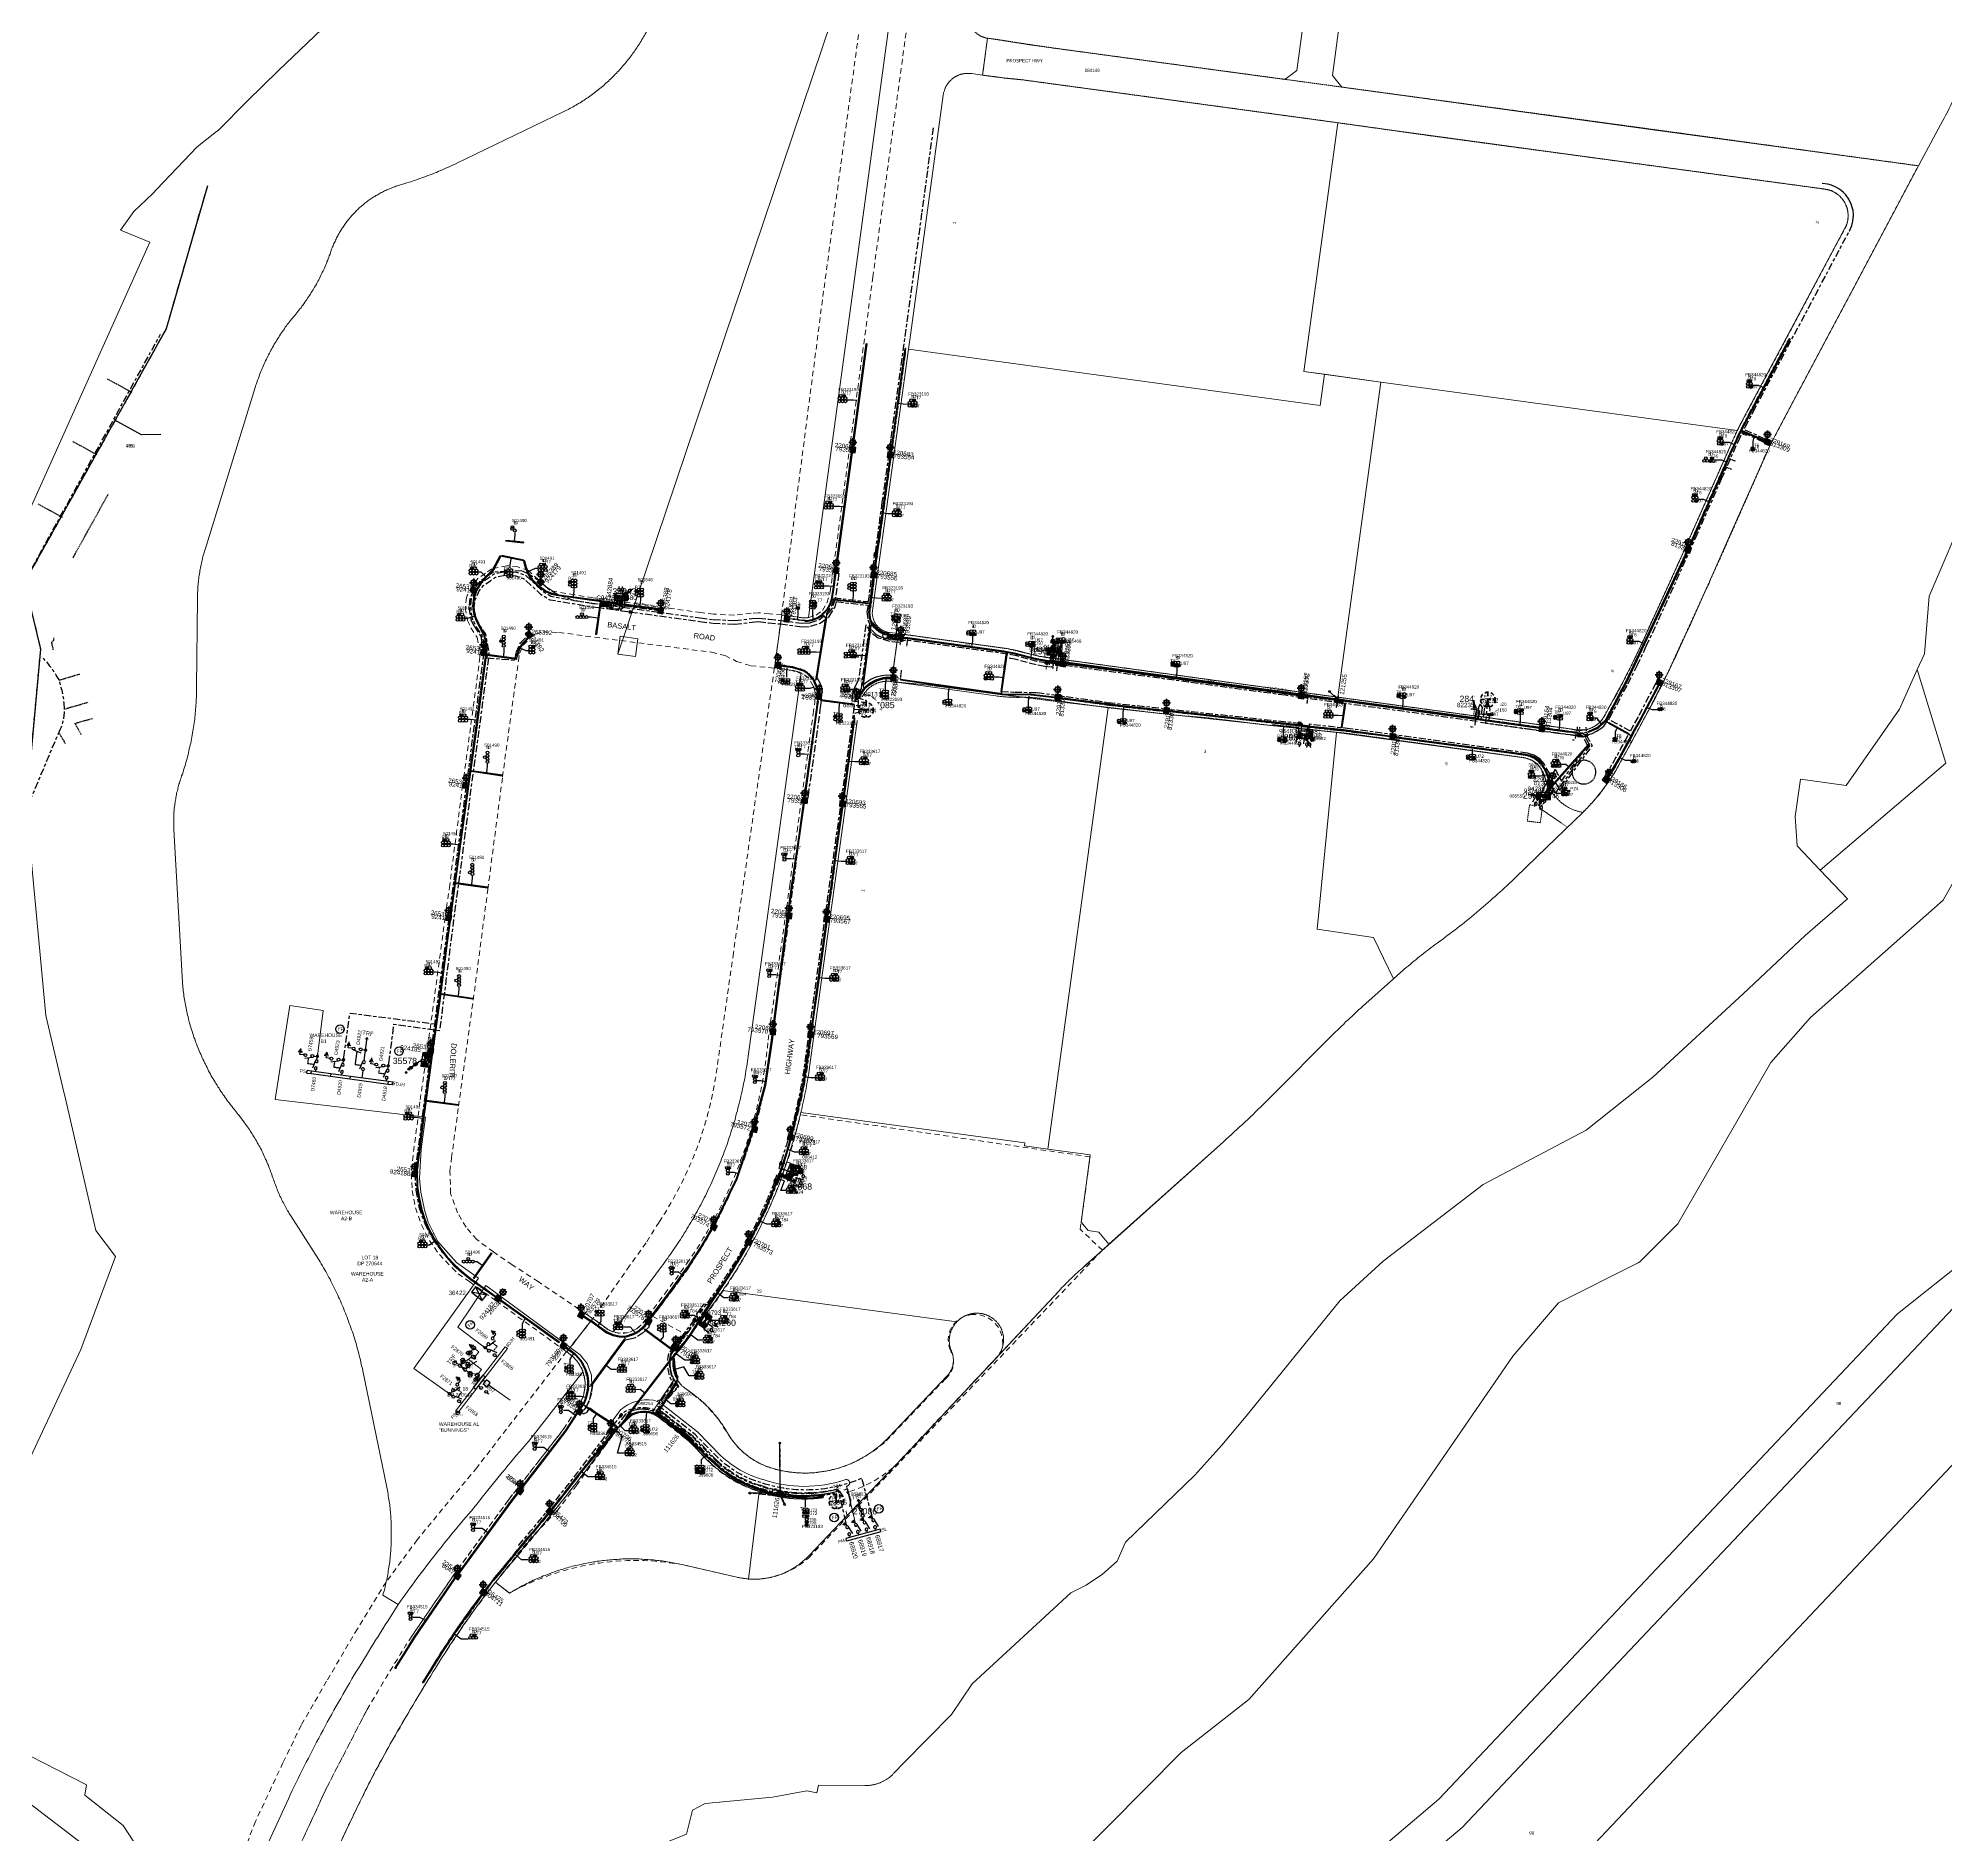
# Model space of a CAD drawing. Header units: metres. Extents: x -1 to 308408, y -2 to 6256973.
# Drawn here: x 306861 to 307929, y 6254640 to 6255646 of the extents above; entities that cross this region are included whole.
import ezdxf
from ezdxf.enums import TextEntityAlignment as Align

# ---------------------------------------------------------------- set-up
doc = ezdxf.new("R2010")
doc.units = ezdxf.units.M
for name, pattern in [('A', [0]), ('Cable Exist UG', [8.2, 4, -1.2, 1.8, -1.2]), ('Dash', [5, 3, -2]), ('DASHED', [0.75, 0.5, -0.25]), ('HIDDEN', [0.375, 0.25, -0.125]), ('HIDDEN2', [0.1875, 0.125, -0.0625])]:
    doc.linetypes.add(name, pattern=pattern)
doc.layers.get('0').update_dxf_attribs({"color": 6})
for name, color, linetype in [('_User DUCT CONFIGS', 7, 'Continuous'), ('_User EARTHING', 7, 'Continuous'), ('Duct_SP_EXT', 7, 'Continuous'), ('Equip_HV_EXT', 7, 'Continuous'), ('Equip_HV_NEW', 2, 'Continuous'), ('Equip_LV_EXT', 7, 'Continuous'), ('Equip_LV_NEW', 2, 'Continuous'), ('Equip_SL_EXT', 7, 'Continuous'), ('Equip_SP_SL_EXT', 7, 'Continuous'), ('GIS_ERRORS', 1, 'DASHED'), ('Mains_HV_EXT', 7, 'Continuous'), ('Mains_HV_MOD', 3, 'Continuous'), ('Mains_HV_NEW_U72', 2, 'Continuous'), ('Mains_HV_NEW_U97', 2, 'Continuous'), ('Mains_LV_EXT', 7, 'Continuous'), ('Mains_LV_NEW_T84', 2, 'Continuous'), ('Mains_LV_SL_EXT', 7, 'Continuous'), ('Mains_SL_EXT', 7, 'Continuous'), ('Mains_TR_EXT', 7, 'Continuous'), ('Notes', 7, 'Continuous'), ('Notes_SP_MISC', 7, 'Continuous'), ('Services_SP_EXT', 7, 'Continuous'), ('Sub_LV_NEW', 2, 'Continuous'), ('Sub_SP_EXT', 7, 'Continuous'), ('Sub_SP_NEW', 2, 'Continuous'), ('SupportsUG_SP_LV_EXT', 7, 'Continuous'), ('SupportsUG_SP_LV_SL_EXT', 7, 'Continuous'), ('Trench_SP_EXT', 7, 'Continuous')]:
    doc.layers.add(name, color=color, linetype=linetype)
for name, color, linetype, lineweight in [('Cadastre Developer_SP_EXT', 9, 'Continuous', 5), ('Cadastre Land Parcels_SP_EXT', 9, 'Continuous', 5), ('Cadastre Other Property_SP_EXT', 9, 'HIDDEN', 5), ('Cadastre Road Names_SP_HV_LV_SL_EXT', 9, 'Continuous', 5), ('Cadastre Roads_SP_EXT', 9, 'Continuous', 5)]:
    doc.layers.add(name, color=color, linetype=linetype, lineweight=lineweight)
doc.layers.add('UNKNOWN_FEATURES', color=1, linetype='DASHED', plot=False)
doc.styles.add('ARIAL', font='arial.ttf', dxfattribs={"height": 2})
doc.styles.add('COLUMN_LABEL', font='arial.ttf')
doc.styles.add('iecARIAL', font='arial.ttf', dxfattribs={"height": 2})
doc.styles.add('iecISOCP', font='isocp.shx')
doc.styles.add('IESYMBOL1', font='isocp.shx')
doc.styles.add('POLE_LABEL', font='arial.ttf')
doc.styles.add('SLCP_LABEL', font='arial.ttf', dxfattribs={"height": 3.5})
doc.styles.get("Standard").update_dxf_attribs({"font": 'arial.ttf'})
doc.styles.add('SWG_LABEL', font='arial.ttf')
doc.styles.add('SWITCH_LABEL', font='arial.ttf', dxfattribs={"height": 2.5})
doc.linetypes.add('Cable 5', pattern='A,10,-1,["o",Standard,S=2,R=0,X=-1,Y=-0.7],-1e-05,["o",Standard,S=2,R=0,X=-0.2,Y=-0.7],-1.2', length=12.20001)
doc.linetypes.add('Cable E UG', pattern='A,6,-0.5,["E",Standard,S=1.7,R=0,X=0.5,Y=-1],-2.9', length=9.4)
doc.linetypes.add('Cable New UG', pattern='A,7,-0.25,["x",Standard,S=2,R=0,X=0.2,Y=-0.8],-2.1', length=9.35)
doc.linetypes.add('Cable P UG', pattern='A,6,-0.5,["P",Standard,S=1.7,R=0,X=0.5,Y=-1],-2.9', length=9.4)

# ---------------------------------------------------------------- blocks, each defined once
blk = doc.blocks.new('SUB_PADMOUNT_EXT')
for points in [[(0, 0), (-3.84, 1.92), (-3.84, -1.92)], [(0, 0), (3.84, 1.92), (3.84, -1.92)]]:
    blk.add_hatch(color=256).paths.add_polyline_path(points)
for p, q in [((3.84, 1.92), (-3.84, -1.92)), ((-3.84, 1.92), (3.84, -1.92))]:
    blk.add_line(p, q)
blk.add_lwpolyline([(-3.84, -1.92), (3.84, -1.92), (3.84, 1.92), (-3.84, 1.92)], close=True)
for tag, height, flags, p in [('STREET_CODE', 0.2, 9, (1.5, 0)), ('ASSET_NUM', 3.5, 8, (2, 2)), ('CONSTRUCTED_VOLTAGE', 0.2, 9, (1.5, -0.2)), ('OPERATING_VOLTAGE', 0.2, 9, (1.5, -0.6)), ('ORIENTATION', 0.2, 9, (1.5, -0.8)), ('OWNED_BY', 0.2, 9, (1.5, -1)), ('OPERATED_BY', 0.2, 9, (1.5, -1.2)), ('SECONDARY_VOLTAGE', 0.2, 9, (1.5, -1.6)), ('STATE', 0.2, 9, (1.5, -1.8)), ('SUBSTATION_TYPE', 0.2, 9, (1.5, -2.2)), ('STREETNAME', 0.2, 9, (1.5, -3)), ('SUBURB', 0.2, 9, (1.5, -3.2)), ('Z', 0.2, 1, (1.5, -3.6)), ('NO_PHASES', 0.2, 9, (1.5, -0.4)), ('MAINTAINED_BY', 0.2, 9, (1.5, -1.4)), ('PARENT', 0.2, 9, (1.5, -2)), ('USAGE', 0.2, 9, (1.5, -2.4)), ('LEGEND', 0.2, 9, (1.5, -2.6)), ('LOCATION', 0.2, 9, (1.5, -2.8)), ('NOTES', 0.2, 9, (1.5, -3.4))]:
    blk.add_attdef(tag, text='', height=height, dxfattribs=dict(flags=flags)).set_placement(p, align=Align.MIDDLE_LEFT)
blk = doc.blocks.new('*U154')
for points in [[(0, 0), (-3.84, 1.92), (-3.84, -1.92)], [(0, 0), (3.84, 1.92), (3.84, -1.92)]]:
    blk.add_hatch(color=256).paths.add_polyline_path(points)
for p, q in [((3.84, 1.92), (-3.84, -1.92)), ((-3.84, 1.92), (3.84, -1.92))]:
    blk.add_line(p, q)
blk.add_lwpolyline([(-3.84, -1.92), (3.84, -1.92), (3.84, 1.92), (-3.84, 1.92)], close=True)
for tag, height, flags, p in [('STREET_CODE', 0.2, 9, (1.5, 0)), ('ASSET_NUM', 3.5, 8, (2, 2)), ('CONSTRUCTED_VOLTAGE', 0.2, 9, (1.5, -0.2)), ('OPERATING_VOLTAGE', 0.2, 9, (1.5, -0.6)), ('ORIENTATION', 0.2, 9, (1.5, -0.8)), ('OWNED_BY', 0.2, 9, (1.5, -1)), ('OPERATED_BY', 0.2, 9, (1.5, -1.2)), ('SECONDARY_VOLTAGE', 0.2, 9, (1.5, -1.6)), ('STATE', 0.2, 9, (1.5, -1.8)), ('SUBSTATION_TYPE', 0.2, 9, (1.5, -2.2)), ('STREETNAME', 0.2, 9, (1.5, -3)), ('SUBURB', 0.2, 9, (1.5, -3.2)), ('Z', 0.2, 1, (1.5, -3.6)), ('NO_PHASES', 0.2, 9, (1.5, -0.4)), ('MAINTAINED_BY', 0.2, 9, (1.5, -1.4)), ('PARENT', 0.2, 9, (1.5, -2)), ('USAGE', 0.2, 9, (1.5, -2.4)), ('LEGEND', 0.2, 9, (1.5, -2.6)), ('LOCATION', 0.2, 9, (1.5, -2.8)), ('NOTES', 0.2, 9, (1.5, -3.4))]:
    blk.add_attdef(tag, text='', height=height, dxfattribs=dict(flags=flags)).set_placement(p, align=Align.MIDDLE_LEFT)
blk = doc.blocks.new('COLUMN_EXT')
blk.add_hatch(color=256).paths.add_polyline_path([(-1.5, 1.5), (-1.5, -1.5), (1.5, -1.5), (1.5, 1.5)])
blk.add_lwpolyline([(-1.5, -1.5), (1.5, -1.5), (1.5, 1.5), (-1.5, 1.5)], close=True)
for tag, height, style, flags, p in [('STRUCTURE_PLANT_NUMBER', 0.2, 'POLE_LABEL', 9, (1.8, 0)), ('ASSET_NUM', 2.5, 'COLUMN_LABEL', 8, (2, 2)), ('STREET_CODE', 0.2, 'COLUMN_LABEL', 9, (1.8, -0.2))]:
    blk.add_attdef(tag, text='', height=height, dxfattribs=dict(style=style, flags=flags)).set_placement(p, align=Align.MIDDLE_LEFT)
at = {"flags": 9}
for tag, p in [('COLUMN_TYPE', (1.8, -0.4)), ('OWNED_BY', (1.8, -0.6)), ('STATE', (1.8, -0.8)), ('USAGE', (1.8, -1)), ('LEGEND', (1.8, -1.2)), ('LOCATION', (1.8, -1.4)), ('STREETNAME', (1.8, -1.6)), ('SUBURB', (1.8, -1.8)), ('NOTES', (1.8, -2))]:
    blk.add_attdef(tag, text='', height=0.2, dxfattribs=at).set_placement(p, align=Align.MIDDLE_LEFT)
at = {"flags": 1}
blk.add_attdef('Z', (1.8, -2.4), '', height=0.2, dxfattribs=at)
blk = doc.blocks.new('PILLAR_EXT')
blk.add_hatch(color=256).paths.add_polyline_path([(-2.475, 0.99), (-2.475, -0.99), (2.475, -0.99), (2.475, 0.99)])
blk.add_lwpolyline([(-2.475, -0.99), (2.475, -0.99), (2.475, 0.99), (-2.475, 0.99)], close=True)
for tag, p, flags in [('OWNED_BY', (0, -0.2), 9), ('STATE', (0, -0.4), 9), ('SUPPORT_TYPE', (0, -0.6), 9), ('STREETNAME', (0, -1.8), 9), ('SUBURB', (0, -2), 1), ('USAGE', (0, -0.8), 9), ('LEGEND', (0, -1), 9), ('LOCATION', (0, -1.2), 9), ('NOTES', (0, -1.4), 9), ('PARENT', (0, -1.6), 9)]:
    blk.add_attdef(tag, p, '', height=0.2, dxfattribs=dict(flags=flags))
at = {"style": 'iecARIAL', "flags": 8}
blk.add_attdef('ASSET_NUM', (1.5, 3.5), '', height=2.5, dxfattribs=at)
blk = doc.blocks.new('DUCT_EXT')
blk.add_circle((0, 0.8), 0.8)
at = {"flags": 1}
blk.add_attdef('Z', (0, 0), '', height=0.2, dxfattribs=at)
at = {"flags": 9}
for tag, p in [('DUCT_CODE', (0, 0)), ('XSECT_TYPE', (0, -0.2)), ('FB_REFERENCE', (0, -0.4)), ('STATE', (0, -0.6)), ('NOTES', (0, -0.8))]:
    blk.add_attdef(tag, text='', height=0.2, dxfattribs=at).set_placement(p, align=Align.MIDDLE_LEFT)
blk = doc.blocks.new('SL_LANTERN_EXT')
at = {"lineweight": 40}
for p, q in [((-2.3, 4.2), (2.2, 4.2)), ((-1.5, 5.7), (-1.1, 5.3)), ((-1.5, 2.8), (-1.1, 3.2)), ((0, 2), (0, 6.5)), ((0, 0), (0, 2.7)), ((1.5, 5.7), (1.1, 5.3)), ((1.5, 2.8), (1.1, 3.2))]:
    blk.add_line(p, q, dxfattribs=at)
blk.add_circle((0, 4.2), 1.5, dxfattribs=at)
at = {"style": 'iecARIAL', "flags": 8}
blk.add_attdef('ASSET_NUM', (1.5, 1.5), '', height=2.5, dxfattribs=at)
for tag, p, height, flags in [('CONSTRUCTED_VOLTAGE', (1, -0.7), 0.2, 9), ('CONTROL_TYPE', (1, -0.9), 0.2, 9), ('LANTERN_PURPOSE', (1, -1.1), 0.2, 9), ('LANTERN_TYPE', (1, -1.3), 0.2, 9), ('NO_PHASES', (1, -1.5), 0.2, 9), ('OPERATING_VOLTAGE', (1, -1.7), 0.2, 9), ('ORIENTATION', (1, -1.9), 0.2, 9), ('OWNED_BY', (1, -2.1), 0.2, 9), ('STATE', (1, -2.3), 0.2, 9), ('USAGE', (1, -2.5), 0.2, 9), ('CEXIST', (1, -2.7), 0.2, 9), ('CNEW', (1, -2.9), 0.2, 9), ('CNUMBER', (1, -3.1), 0.2, 9), ('CREMOVE', (1, -3.3), 0.2, 9), ('CREPLACE', (1, -3.5), 0.2, 9), ('LKINGHEIGHT', (1, -3.7), 0.2, 9), ('LBRACKET', (1, -3.9), 0.2, 9), ('LBRACKETVOCAB', (1, -4.1), 0.2, 9), ('LCATEGORY', (1, -4.3), 0.2, 9), ('LCHARGE1', (1, -4.5), 0.2, 9), ('LCHARGE1PERCENT', (1, -4.7), 0.2, 9), ('LCHARGE2', (1, -4.9), 0.2, 9), ('LCHARGE2PERCENT', (1, -5.1), 0.2, 9), ('LCHARGE3', (1, -5.3), 0.2, 9), ('LCHARGE3PERCENT', (1, -5.5), 0.2, 9), ('LEXIST', (1, -5.7), 0.2, 9), ('LLAMP', (1, -5.9), 0.2, 9), ('LLAMPVOCAB', (1, -6.1), 0.2, 9), ('LMAST', (1, -6.3), 0.2, 9), ('LMASTVOCAB', (1, -6.5), 0.2, 9), ('LNEW', (1, -6.7), 0.2, 9), ('LANTNUMBER', (1, -6.9), 0.2, 9), ('LOUTREACH', (1, -7.3), 0.2, 9), ('LOUTREACHVOCAB', (1, -7.5), 0.2, 9), ('LRATECODE', (1, -7.7), 0.2, 9), ('LREMOVE', (1, -7.9), 0.2, 9), ('LREPLACE', (1, -8.1), 0.2, 9), ('LTYPE', (1, -8.3), 0.2, 9), ('LTYPEVOCAB', (1, -8.5), 0.2, 9), ('LEGEND', (1, -8.7), 0.2, 9), ('LOCATION', (1, -8.9), 0.2, 9), ('NOTES', (1, -9.1), 0.2, 9), ('STREETNAME', (1, -9.3), 0.2, 9), ('SUBURB', (1, -9.5), 0.2, 1), ('LNUMBER', (2.2, -3.3), 2.5, 8)]:
    blk.add_attdef(tag, p, '', height=height, dxfattribs=dict(flags=flags))
blk = doc.blocks.new('CCP_EXT')
blk.add_wipeout([(0, 0.6), (0.6, 0), (0, -0.6), (-0.6, 0)])
blk.add_lwpolyline([(-0.6, 0), (0, 0.6), (0.6, 0), (0, -0.6), (-0.6, 0)])
at = {"flags": 1}
blk.add_attdef('Z', (0, 0), '', height=0.2, dxfattribs=at)
at = {"flags": 9}
for tag, p in [('CCP_TYPE', (0, 0)), ('CONSTRUCTED_VOLTAGE', (0, -0.2)), ('NO_PHASES', (0, -0.4)), ('OPERATING_VOLTAGE', (0, -0.6)), ('ORIENTATION', (0, -0.8)), ('OWNED_BY', (0, -1)), ('USAGE', (0, -1.2)), ('LEGEND', (0, -1.4)), ('LIFE_SUPPORT', (0, -1.6)), ('STATE', (0, -1.8)), ('NOTES', (0, -2))]:
    blk.add_attdef(tag, text='', height=0.2, dxfattribs=at).set_placement(p, align=Align.MIDDLE_LEFT)
blk = doc.blocks.new('HV_STJ_EXT')
h = blk.add_hatch(color=256)
edge = h.paths.add_edge_path()
edge.add_ellipse((-0.6, 0.1), major_axis=(0.226, 0.226), ratio=1, start_angle=45, end_angle=135)
edge.add_line((-0.9, 0.1), (-0.9, -0.1))
edge.add_ellipse((-0.6, -0.1), major_axis=(0.226, 0.226), ratio=1, start_angle=135, end_angle=225)
edge.add_line((-0.6, -0.5), (0.6, -0.5))
edge.add_ellipse((0.6, -0.1), major_axis=(-0.226, 0.226), ratio=1, start_angle=135, end_angle=225)
edge.add_line((0.9, -0.1), (0.9, 0.1))
edge.add_ellipse((0.6, 0.1), major_axis=(-0.226, 0.226), ratio=1, start_angle=225, end_angle=315)
edge.add_line((0.6, 0.5), (-0.6, 0.5))
blk.add_lwpolyline([(-0.9, 0.1), (-0.9, -0.1, 0.414214), (-0.6, -0.5), (0.6, -0.5, 0.414214), (0.9, -0.1), (0.9, 0.1, 0.414214), (0.6, 0.5), (-0.6, 0.5, 0.414214)], format="xyb", close=True)
for tag, flags, p in [('ORIENTATION', 9, (1.5, 0)), ('USAGE', 9, (1.5, -0.2)), ('LEGEND', 9, (1.5, -0.4)), ('NOTES', 9, (1.5, -0.6)), ('Z', 1, (1.5, -0.8))]:
    blk.add_attdef(tag, text='', height=0.2, dxfattribs=dict(flags=flags)).set_placement(p, align=Align.MIDDLE_LEFT)
blk = doc.blocks.new('LV_STJ_EXT')
h = blk.add_hatch(color=256)
edge = h.paths.add_edge_path()
edge.add_ellipse((-0.6, 0.1), major_axis=(0.226, 0.226), ratio=1, start_angle=45, end_angle=135)
edge.add_line((-0.9, 0.1), (-0.9, -0.1))
edge.add_ellipse((-0.6, -0.1), major_axis=(0.226, 0.226), ratio=1, start_angle=135, end_angle=225)
edge.add_line((-0.6, -0.5), (0.6, -0.5))
edge.add_ellipse((0.6, -0.1), major_axis=(-0.226, 0.226), ratio=1, start_angle=135, end_angle=225)
edge.add_line((0.9, -0.1), (0.9, 0.1))
edge.add_ellipse((0.6, 0.1), major_axis=(-0.226, 0.226), ratio=1, start_angle=225, end_angle=315)
edge.add_line((0.6, 0.5), (-0.6, 0.5))
blk.add_lwpolyline([(-0.9, 0.1), (-0.9, -0.1, 0.414214), (-0.6, -0.5), (0.6, -0.5, 0.414214), (0.9, -0.1), (0.9, 0.1, 0.414214), (0.6, 0.5), (-0.6, 0.5, 0.414214)], format="xyb", close=True)
at = {"flags": 1}
blk.add_attdef('Z', (0, 0), '', height=0.2, dxfattribs=at)
at = {"flags": 9}
for tag, p in [('ORIENTATION', (0, 0)), ('USAGE', (0, -0.2)), ('LEGEND', (0, -0.4)), ('NOTES', (0, -0.6))]:
    blk.add_attdef(tag, text='', height=0.2, dxfattribs=at).set_placement(p, align=Align.MIDDLE_LEFT)
blk = doc.blocks.new('SL_STJ_EXT')
h = blk.add_hatch(color=256)
edge = h.paths.add_edge_path()
edge.add_ellipse((-0.6, 0.1), major_axis=(0.226, 0.226), ratio=1, start_angle=45, end_angle=135)
edge.add_line((-0.9, 0.1), (-0.9, -0.1))
edge.add_ellipse((-0.6, -0.1), major_axis=(0.226, 0.226), ratio=1, start_angle=135, end_angle=225)
edge.add_line((-0.6, -0.5), (0.6, -0.5))
edge.add_ellipse((0.6, -0.1), major_axis=(-0.226, 0.226), ratio=1, start_angle=135, end_angle=225)
edge.add_line((0.9, -0.1), (0.9, 0.1))
edge.add_ellipse((0.6, 0.1), major_axis=(-0.226, 0.226), ratio=1, start_angle=225, end_angle=315)
edge.add_line((0.6, 0.5), (-0.6, 0.5))
blk.add_lwpolyline([(-0.9, 0.1), (-0.9, -0.1, 0.414214), (-0.6, -0.5), (0.6, -0.5, 0.414214), (0.9, -0.1), (0.9, 0.1, 0.414214), (0.6, 0.5), (-0.6, 0.5, 0.414214)], format="xyb", close=True)
at = {"flags": 1}
blk.add_attdef('Z', (0, 0), '', height=0.2, dxfattribs=at)
at = {"flags": 9}
for tag, p in [('ORIENTATION', (0, 0)), ('USAGE', (0, -0.2)), ('LEGEND', (0, -0.4)), ('NOTES', (0, -0.6))]:
    blk.add_attdef(tag, text='', height=0.2, dxfattribs=at).set_placement(p, align=Align.MIDDLE_LEFT)
blk = doc.blocks.new('LV_UG_DFUSE_CLOSED_EXT')
for points in [[(1, 0), (0, 0)], [(5, -0.7), (2.2, 0.7)], [(5, 0.7), (2.2, -0.7)], [(6.2, 0), (7.2, 0)]]:
    blk.add_lwpolyline(points)
for centre in [(1.8, 0), (5.4, 0)]:
    blk.add_circle(centre, 0.8)
at = {"flags": 1}
blk.add_attdef('Z', (0, 0), '', height=0.2, dxfattribs=at)
at = {"flags": 9}
for tag, p in [('ACTUAL_STATUS', (0, 0)), ('CONSTRUCTED_VOLTAGE', (0, -0.2)), ('NO_PHASES', (0, -0.4)), ('OPERATING_VOLTAGE', (0, -0.6)), ('ORIENTATION', (0, -0.8)), ('STATE', (0, -1)), ('SWITCH_TYPE', (0, -1.2)), ('USAGE', (0, -1.4)), ('NOTES', (0, -1.6))]:
    blk.add_attdef(tag, text='', height=0.2, dxfattribs=at).set_placement(p, align=Align.MIDDLE_LEFT)
blk = doc.blocks.new('LV_UG_LINKS_CLOSED_EXT')
blk.add_wipeout([(-1.1, 1.1), (-1.2, 0.9), (-1.3, 0.8), (-1.4, 0.6), (-1.4, 0.4), (-1.5, 0.2), (-1.5, 0), (-1.5, -0.1), (-1.5, -0.3), (-1.4, -0.5), (-1.3, -0.7), (-1.2, -0.8), (-1.1, -1), (-1, -1.1), (-0.8, -1.2), (-0.7, -1.3), (-0.5, -1.4), (-0.3, -1.5), (-0.1, -1.5), (0, -1.5), (0.2, -1.5), (0.4, -1.4), (0.6, -1.4), (0.8, -1.3), (0.9, -1.2), (1.1, -1.1), (1.2, -0.9), (1.3, -0.8), (1.4, -0.6), (1.4, -0.4), (1.5, -0.2), (1.5, 0), (1.5, 0.1), (1.5, 0.3), (1.4, 0.5), (1.3, 0.7), (1.2, 0.8), (1.1, 1), (1, 1.1), (0.8, 1.2), (0.7, 1.3), (0.5, 1.4), (0.3, 1.5), (0.1, 1.5), (0, 1.5), (-0.2, 1.5), (-0.4, 1.4), (-0.6, 1.4), (-0.8, 1.3), (-0.9, 1.2)])
for p, q in [((-0.2, -1.5), (-0.2, 1.5)), ((0.2, -1.5), (0.2, 1.5))]:
    blk.add_line(p, q)
blk.add_circle((0, 0), 1.5)
at = {"flags": 1}
blk.add_attdef('Z', (0, 0), '', height=0.2, dxfattribs=at)
at = {"flags": 9}
for tag, p in [('ACTUAL_STATUS', (0, 0)), ('CONSTRUCTED_VOLTAGE', (0, -0.2)), ('NO_PHASES', (0, -0.4)), ('OPERATING_VOLTAGE', (0, -0.6)), ('ORIENTATION', (0, -0.8)), ('STATE', (0, -1)), ('SWITCH_TYPE', (0, -1.2)), ('USAGE', (0, -1.4)), ('NOTES', (0, -1.6))]:
    blk.add_attdef(tag, text='', height=0.2, dxfattribs=at).set_placement(p, align=Align.MIDDLE_LEFT)
blk = doc.blocks.new('LV_UG_LINKS_OPEN_EXT')
for p, q in [((-0.2, 1.5), (-0.2, 2.2)), ((0.2, 1.5), (0.2, 2.2)), ((-0.2, -1.5), (-0.2, -2.2)), ((0.2, -1.5), (0.2, -2.2))]:
    blk.add_line(p, q)
at = {"flags": 1}
blk.add_attdef('Z', (0, 0), '', height=0.2, dxfattribs=at)
at = {"flags": 9}
for tag, p in [('ACTUAL_STATUS', (0, 0)), ('CONSTRUCTED_VOLTAGE', (0, -0.2)), ('NO_PHASES', (0, -0.4)), ('OPERATING_VOLTAGE', (0, -0.6)), ('ORIENTATION', (0, -0.8)), ('STATE', (0, -1)), ('SWITCH_TYPE', (0, -1.2)), ('USAGE', (0, -1.4)), ('NOTES', (0, -1.6))]:
    blk.add_attdef(tag, text='', height=0.2, dxfattribs=at).set_placement(p, align=Align.MIDDLE_LEFT)
blk.add_wipeout([(-0.2, 1.5), (-0.4, 1.4), (-0.6, 1.4), (-0.8, 1.3), (-0.9, 1.2), (-1.1, 1), (-1.2, 0.9), (-1.3, 0.7), (-1.4, 0.6), (-1.4, 0.4), (-1.5, 0.2), (-1.5, 0), (-1.5, -0.2), (-1.5, -0.3), (-1.4, -0.5), (-1.3, -0.7), (-1.2, -0.9), (-1.1, -1), (-1, -1.1), (-0.8, -1.2), (-0.7, -1.3), (-0.5, -1.4), (-0.3, -1.5), (-0.1, -1.5), (0.1, -1.5), (0.2, -1.5), (0.4, -1.4), (0.6, -1.4), (0.8, -1.3), (0.9, -1.2), (1.1, -1), (1.2, -0.9), (1.3, -0.7), (1.4, -0.6), (1.4, -0.4), (1.5, -0.2), (1.5, 0), (1.5, 0.2), (1.5, 0.3), (1.4, 0.5), (1.3, 0.7), (1.2, 0.9), (1.1, 1), (1, 1.1), (0.8, 1.2), (0.7, 1.3), (0.5, 1.4), (0.3, 1.5), (0.1, 1.5), (-0.1, 1.5)])
blk.add_lwpolyline([(0, -1.5, 1), (0, 1.5, 1)], format="xyb", close=True)
blk = doc.blocks.new('LV_UG_DFUSE_OPEN_EXT')
for points in [[(1, 0), (0, 0)], [(6.2, 0), (7.2, 0)]]:
    blk.add_lwpolyline(points)
for centre in [(1.8, 0), (5.4, 0)]:
    blk.add_circle(centre, 0.8)
at = {"flags": 1}
blk.add_attdef('Z', (0, 0), '', height=0.2, dxfattribs=at)
at = {"flags": 9}
for tag, p in [('ACTUAL_STATUS', (0, 0)), ('CONSTRUCTED_VOLTAGE', (0, -0.2)), ('NO_PHASES', (0, -0.4)), ('OPERATING_VOLTAGE', (0, -0.6)), ('ORIENTATION', (0, -0.8)), ('STATE', (0, -1)), ('SWITCH_TYPE', (0, -1.2)), ('USAGE', (0, -1.4)), ('NOTES', (0, -1.6))]:
    blk.add_attdef(tag, text='', height=0.2, dxfattribs=at).set_placement(p, align=Align.MIDDLE_LEFT)
blk = doc.blocks.new('SWG_HOLEC_SU_EXT')
blk.add_line((1.8, -2), (5.8, -2))
for points in [[(1, 0), (0, 0)], [(6.6, 0), (7.6, 0)]]:
    blk.add_lwpolyline(points)
for points in [[(1.8, -0.8, 1), (1.8, 0.8, 1)], [(5.8, -0.8, 1), (5.8, 0.8, 1)]]:
    blk.add_lwpolyline(points, format="xyb", close=True)
at = {"style": 'SWITCH_LABEL', "flags": 8}
blk.add_attdef('ASSET_NUM', text='', height=2.5, rotation=179.9544, dxfattribs=at).set_placement((-2.4, 0), align=Align.MIDDLE_LEFT)
at = {"flags": 1}
blk.add_attdef('Z', (0, 0), '', height=0.2, dxfattribs=at)
at = {"style": 'SWITCH_LABEL', "flags": 9}
blk.add_attdef('STREET_CODE', text='', height=0.2, dxfattribs=at).set_placement((0, -0.2), align=Align.MIDDLE_LEFT)
at = {"flags": 9}
for tag, p in [('ACTUAL_STATUS', (0, -0.4)), ('CONSTRUCTED_VOLTAGE', (0, -0.6)), ('NO_PHASES', (0, -0.8)), ('OPERATING_VOLTAGE', (0, -1)), ('ORIENTATION', (0, -1.2)), ('OWNED_BY', (0, -1.4)), ('PARENT', (0, -1.6)), ('STATE', (0, -1.8)), ('SWITCH_TYPE', (0, -2)), ('USAGE', (0, -2.2)), ('LOCATION', (0, -2.4)), ('STREETNAME', (0, -2.6)), ('SUBURB', (0, -2.8)), ('NOTES', (0, -3))]:
    blk.add_attdef(tag, text='', height=0.2, dxfattribs=at).set_placement(p, align=Align.MIDDLE_LEFT)
blk = doc.blocks.new('SWG_HOLEC_SU_NO_EXT')
blk.add_line((1.8, -2), (5.8, -2))
for points in [[(1, 0), (0, 0)], [(6.6, 0), (7.6, 0)]]:
    blk.add_lwpolyline(points)
for points in [[(1.8, -0.8, 1), (1.8, 0.8, 1)], [(5.8, -0.8, 1), (5.8, 0.8, 1)]]:
    blk.add_lwpolyline(points, format="xyb", close=True)
at = {"insert": (5.3, -3.6), "char_height": 1.4, "width": 3.886, "attachment_point": 1, "rotation": 180}
blk.add_mtext('{\\fArial|b0|i0|c0|p34;N/O}', dxfattribs=at)
at = {"style": 'SWITCH_LABEL', "flags": 8}
blk.add_attdef('ASSET_NUM', text='', height=2.5, rotation=179.9544, dxfattribs=at).set_placement((-2.4, 0), align=Align.MIDDLE_LEFT)
at = {"flags": 1}
blk.add_attdef('Z', (0, 0), '', height=0.2, dxfattribs=at)
at = {"style": 'SWITCH_LABEL', "flags": 9}
blk.add_attdef('STREET_CODE', text='', height=0.2, dxfattribs=at).set_placement((0, -0.2), align=Align.MIDDLE_LEFT)
at = {"flags": 9}
for tag, p in [('ACTUAL_STATUS', (0, -0.4)), ('CONSTRUCTED_VOLTAGE', (0, -0.6)), ('NO_PHASES', (0, -0.8)), ('OPERATING_VOLTAGE', (0, -1)), ('ORIENTATION', (0, -1.2)), ('OWNED_BY', (0, -1.4)), ('PARENT', (0, -1.6)), ('STATE', (0, -1.8)), ('SWITCH_TYPE', (0, -2)), ('USAGE', (0, -2.2)), ('LOCATION', (0, -2.4)), ('STREETNAME', (0, -2.6)), ('SUBURB', (0, -2.8)), ('NOTES', (0, -3))]:
    blk.add_attdef(tag, text='', height=0.2, dxfattribs=at).set_placement(p, align=Align.MIDDLE_LEFT)
blk = doc.blocks.new('CABLE_LARGE_EXT')
h = blk.add_hatch(color=256)
edge = h.paths.add_edge_path()
edge.add_arc((0, 0.5), 0.55, 0, 360)
blk.add_circle((0, 0.5), 0.55)
at = {"flags": 1}
blk.add_attdef('Z', (0, 0), '', height=0.2, dxfattribs=at)
at = {"flags": 9}
for tag, p in [('COND_CODE', (0, 0)), ('FB_REFERENCE', (0, -0.2)), ('STATE', (0, -0.4)), ('XSECT_SIZE', (0, -0.6)), ('NOTES', (0, -0.8))]:
    blk.add_attdef(tag, text='', height=0.2, dxfattribs=at).set_placement(p, align=Align.MIDDLE_LEFT)
blk = doc.blocks.new('SLCP_ZELL_EXT')
blk.add_wipeout([(-0.2, 7.5), (-0.7, 7.5), (-1.2, 7.4), (-1.6, 7.3), (-2.1, 7.2), (-2.5, 7.1), (-3, 6.9), (-3.4, 6.7), (-3.8, 6.5), (-4.2, 6.2), (-4.6, 5.9), (-5, 5.6), (-5.3, 5.3), (-5.6, 5), (-5.9, 4.6), (-6.2, 4.2), (-6.5, 3.8), (-6.7, 3.4), (-6.9, 3), (-7.1, 2.5), (-7.2, 2.1), (-7.3, 1.6), (-7.4, 1.2), (-7.5, 0.7), (-7.5, 0.2), (-7.5, -0.2), (-7.5, -0.7), (-7.4, -1.2), (-7.3, -1.6), (-7.2, -2.1), (-7.1, -2.5), (-6.9, -3), (-6.7, -3.4), (-6.5, -3.8), (-6.2, -4.2), (-5.9, -4.6), (-5.6, -5), (-5.3, -5.3), (-5, -5.6), (-4.6, -5.9), (-4.2, -6.2), (-3.8, -6.5), (-3.4, -6.7), (-3, -6.9), (-2.5, -7.1), (-2.1, -7.2), (-1.6, -7.3), (-1.2, -7.4), (-0.7, -7.5), (-0.2, -7.5), (0.2, -7.5), (0.7, -7.5), (1.2, -7.4), (1.6, -7.3), (2.1, -7.2), (2.5, -7.1), (3, -6.9), (3.4, -6.7), (3.8, -6.5), (4.2, -6.2), (4.6, -5.9), (5, -5.6), (5.3, -5.3), (5.6, -5), (5.9, -4.6), (6.2, -4.2), (6.5, -3.8), (6.7, -3.4), (6.9, -3), (7.1, -2.5), (7.2, -2.1), (7.3, -1.6), (7.4, -1.2), (7.5, -0.7), (7.5, -0.2), (7.5, 0.2), (7.5, 0.7), (7.4, 1.2), (7.3, 1.6), (7.2, 2.1), (7.1, 2.5), (6.9, 3), (6.7, 3.4), (6.5, 3.8), (6.2, 4.2), (5.9, 4.6), (5.6, 5), (5.3, 5.3), (5, 5.6), (4.6, 5.9), (4.2, 6.2), (3.8, 6.5), (3.4, 6.7), (3, 6.9), (2.5, 7.1), (2.1, 7.2), (1.6, 7.3), (1.2, 7.4), (0.7, 7.5), (0.2, 7.5)])
at = {"linetype": 'Dash', "lineweight": 40, "ltscale": 0.7}
for p, q in [((-4.1, 0), (4.1, 0)), ((0, 4.1), (0, -4.1))]:
    blk.add_line(p, q, dxfattribs=at)
blk.add_circle((0, 0), 4.11, dxfattribs=at)
at = {"lineweight": 40, "style": 'IESYMBOL1'}
for s, p in [('P', (-1.6, 0)), ('Z', (1.7, 0)), ('60', (-1.6, -3.3))]:
    blk.add_text(s, height=2, dxfattribs=at).set_placement(p, align=Align.BOTTOM_CENTER)
at = {"flags": 1}
blk.add_attdef('Z', (0, 0), '', height=0.2, dxfattribs=at)
at = {"style": 'SLCP_LABEL'}
for tag, height, flags, p in [('ASSET_NUM', 2.5, 8, (2, 2)), ('STREET_CODE', 0.2, 9, (0, -0.2))]:
    blk.add_attdef(tag, text='', height=height, dxfattribs=dict(at, flags=flags)).set_placement(p, align=Align.MIDDLE_LEFT)
at = {"flags": 9}
for tag, p in [('CONSTRUCTED_VOLTAGE', (0, -0.4)), ('CONTROL_TYPE', (0, -0.6)), ('NO_PHASES', (0, -0.8)), ('OPERATING_VOLTAGE', (0, -1)), ('ORIENTATION', (0, -1.2)), ('OWNED_BY', (0, -1.4)), ('USAGE', (0, -1.6)), ('LOCATION', (0, -1.8)), ('STATE', (0, -2)), ('NOTES', (0, -2.2))]:
    blk.add_attdef(tag, text='', height=0.2, dxfattribs=at).set_placement(p, align=Align.MIDDLE_LEFT)
blk = doc.blocks.new('SUB_PADMOUNT_NEW')
for p, q in [((-3.84, 1.92), (3.84, -1.92)), ((3.84, 1.92), (-3.84, -1.92))]:
    blk.add_line(p, q)
blk.add_lwpolyline([(-3.84, -1.92), (3.84, -1.92), (3.84, 1.92), (-3.84, 1.92)], close=True)
for tag, height, flags, p in [('STREET_CODE', 0.2, 9, (1.5, 0)), ('ASSET_NUM', 2.5, 8, (2, 2)), ('OPERATING_VOLTAGE', 0.2, 9, (1.5, -0.4)), ('ORIENTATION', 0.2, 9, (1.5, -0.6)), ('OWNED_BY', 0.2, 9, (1.5, -0.8)), ('OPERATED_BY', 0.2, 9, (1.5, -1)), ('CONSTRUCTED_VOLTAGE', 0.2, 9, (1.5, -1.4)), ('SECONDARY_VOLTAGE', 0.2, 9, (1.5, -1.6)), ('STATE', 0.2, 9, (1.5, -1.8)), ('SUBSTATION_TYPE', 0.2, 9, (1.5, -2.2)), ('SUBURB', 0.2, 9, (1.5, -2.8)), ('STREETNAME', 0.2, 9, (1.5, -3)), ('Z', 0.2, 1, (1.5, -3.6)), ('NO_PHASES', 0.2, 9, (1.5, -0.2)), ('MAINTAINED_BY', 0.2, 9, (1.5, -1.2)), ('PARENT', 0.2, 9, (1.5, -2)), ('USAGE', 0.2, 9, (1.5, -2.4)), ('LEGEND', 0.2, 9, (1.5, -2.6)), ('LOCATION', 0.2, 9, (1.5, -3.2)), ('NOTES', 0.2, 9, (1.5, -3.4))]:
    blk.add_attdef(tag, text='', height=height, dxfattribs=dict(flags=flags)).set_placement(p, align=Align.MIDDLE_LEFT)
blk = doc.blocks.new('SWG_SIE_ES_NEW')
for p, q in [((-5.8, 0.8), (-1.8, 1.9)), ((0, -1.2), (2.4, -1.2)), ((0.3, -1.8), (2.1, -1.8)), ((0.6, -2.4), (1.8, -2.4)), ((0.9, -3), (1.5, -3))]:
    blk.add_line(p, q)
for points in [[(-5.8, -0.8, -1), (-5.8, 0.8, -1)], [(-1.8, -0.8, -1), (-1.8, 0.8, -1)]]:
    blk.add_lwpolyline(points, format="xyb", close=True)
for points in [[(-6.6, 0), (-7.9, 0)], [(-1, 0), (1.2, 0), (1.2, -1.2)]]:
    blk.add_lwpolyline(points)
at = {"flags": 1}
blk.add_attdef('Z', (0, 0), '', height=0.2, dxfattribs=at)
at = {"style": 'ARIAL', "flags": 8}
blk.add_attdef('ASSET_NUM', text='', height=2, dxfattribs=at).set_placement((14.3, -5.1), align=Align.MIDDLE_RIGHT)
at = {"style": 'SWITCH_LABEL', "flags": 9}
blk.add_attdef('STREET_CODE', text='', height=0.2, dxfattribs=at).set_placement((0, -0.2), align=Align.MIDDLE_LEFT)
at = {"flags": 9}
for tag, p in [('ORIENTATION', (0, -0.4)), ('PARENT', (0, -0.6)), ('USAGE', (0, -0.8)), ('SUBURB', (0, -1)), ('STREETNAME', (0, -1.2)), ('LOCATION', (0, -1.4)), ('NOTES', (0, -1.6)), ('OWNED_BY', (0, -1.8)), ('OPERATED_BY', (0, -2)), ('MAINTAINED_BY', (0, -2.2))]:
    blk.add_attdef(tag, text='', height=0.2, dxfattribs=at).set_placement(p, align=Align.MIDDLE_LEFT)
blk = doc.blocks.new('SWG_SIE_SU_NEW')
blk.add_line((5.8, 0.8), (1.6, 1.9))
at = {"linetype": 'A', "lineweight": 0}
for p, q in [((8, 0.3), (8, -0.4)), ((8.2, -0.6), (8.2, 0.6)), ((8.4, 0.7), (8.4, -0.7)), ((8.6, -0.7), (8.6, 0.7)), ((8.8, 0.7), (8.8, -0.7)), ((9, -0.6), (9, 0.6)), ((9.2, 0.4), (9.2, -0.4))]:
    blk.add_line(p, q, dxfattribs=at)
for points in [[(1, 0), (0, 0)], [(6.6, 0), (10.1, 0)]]:
    blk.add_lwpolyline(points)
for points in [[(1.8, -0.8, 1), (1.8, 0.8, 1)], [(5.8, -0.8, 1), (5.8, 0.8, 1)]]:
    blk.add_lwpolyline(points, format="xyb", close=True)
at = {"linetype": 'DASHED'}
blk.add_lwpolyline([(3.7, 1.4), (3.7, 4.7), (7.2, 4.7)], dxfattribs=at)
at = {"linetype": 'A', "lineweight": 0}
blk.add_circle((8.6, 0), 0.7, dxfattribs=at)
at = {"style": 'SWG_LABEL', "flags": 8}
blk.add_attdef('ASSET_NUM', text='', height=2.5, rotation=179.9544, dxfattribs=at).set_placement((-2.4, 0), align=Align.MIDDLE_LEFT)
at = {"flags": 1}
blk.add_attdef('Z', (0, 0), '', height=0.2, dxfattribs=at)
at = {"style": 'SWITCH_LABEL', "flags": 9}
blk.add_attdef('STREET_CODE', text='', height=0.2, dxfattribs=at).set_placement((0, 0), align=Align.MIDDLE_LEFT)
at = {"flags": 9}
for tag, p in [('ORIENTATION', (0, -0.2)), ('PARENT', (0, -0.4)), ('USAGE', (0, -0.6)), ('SUBURB', (0, -0.8)), ('STREETNAME', (0, -1)), ('LOCATION', (0, -1.2)), ('NOTES', (0, -1.4)), ('OWNED_BY', (0, -1.6)), ('OPERATED_BY', (0, -1.8)), ('MAINTAINED_BY', (0, -2))]:
    blk.add_attdef(tag, text='', height=0.2, dxfattribs=at).set_placement(p, align=Align.MIDDLE_LEFT)
blk = doc.blocks.new('SWG_SIE_TRS_ES_NEW_1')
at = {"linetype": 'A', "lineweight": 0}
for p, q in [((-7.9, 0.2), (-9.3, 0.2)), ((-9.2, 0.4), (-8, 0.4)), ((-8.2, 0.6), (-8.9, 0.6)), ((-9.3, 0), (-7.9, 0)), ((-7.9, -0.2), (-9.3, -0.2)), ((-9.2, -0.4), (-8, -0.4)), ((-8.2, -0.6), (-9, -0.6))]:
    blk.add_line(p, q, dxfattribs=at)
for p, q in [((-1.8, 0.8), (-6.1, 1.9)), ((0, -1.2), (2.4, -1.2)), ((0.3, -1.8), (2.1, -1.8)), ((0.6, -2.4), (1.8, -2.4)), ((0.9, -3), (1.5, -3))]:
    blk.add_line(p, q)
at = {"linetype": 'DASHED'}
blk.add_lwpolyline([(-7.2, 8.9), (-4, 8.9), (-4, 1.4)], dxfattribs=at)
for points in [[(-5.8, -0.8, -1), (-5.8, 0.8, -1)], [(-1.8, -0.8, -1), (-1.8, 0.8, -1)]]:
    blk.add_lwpolyline(points, format="xyb", close=True)
for points in [[(-6.6, 0), (-8.6, 0)], [(-1, 0), (1.2, 0), (1.2, -1.2)]]:
    blk.add_lwpolyline(points)
at = {"linetype": 'A', "lineweight": 0}
blk.add_circle((-8.6, 0), 0.7, dxfattribs=at)
at = {"flags": 1}
blk.add_attdef('Z', (0, 0), '', height=0.2, dxfattribs=at)
at = {"style": 'SWG_LABEL', "flags": 8}
blk.add_attdef('ASSET_NUM', text='', height=1.8, dxfattribs=at).set_placement((0, -3.9), align=Align.MIDDLE_CENTER)
at = {"style": 'SWITCH_LABEL', "flags": 9}
blk.add_attdef('STREET_CODE', text='', height=0.2, dxfattribs=at).set_placement((0, -0.2), align=Align.MIDDLE_LEFT)
at = {"flags": 9}
for tag, p in [('ORIENTATION', (0, -0.4)), ('PARENT', (0, -0.6)), ('USAGE', (0, -0.8)), ('SUBURB', (0, -1)), ('STREETNAME', (0, -1.2)), ('LOCATION', (0, -1.4)), ('NOTES', (0, -1.6))]:
    blk.add_attdef(tag, text='', height=0.2, dxfattribs=at).set_placement(p, align=Align.MIDDLE_LEFT)
blk = doc.blocks.new('FAULT_INDIC_SE')
blk.add_circle((0, 0), 2.4)
at = {"insert": (-1.2, 1), "char_height": 2, "width": 2.704, "attachment_point": 1, "style": 'iecISOCP'}
blk.add_mtext('FR', dxfattribs=at)
blk = doc.blocks.new('A$C0F635CCD')
blk.add_line((8.8, 3.3), (4.6, 4.5))
at = {"linetype": 'A', "lineweight": 0}
for p, q in [((15, 2.9), (15, 2.1)), ((15.2, 1.9), (15.2, 3.1)), ((15.4, 3.2), (15.4, 1.8)), ((15.6, 1.8), (15.6, 3.2)), ((15.8, 3.2), (15.8, 1.8)), ((16, 1.9), (16, 3.1)), ((16.2, 2.9), (16.2, 2.1))]:
    blk.add_line(p, q, dxfattribs=at)
for points in [[(1, 2.5), (0, 2.5)], [(4, 2.5), (1, 2.5)], [(9.6, 2.5), (22.6, 2.5)], [(21.6, 1.8), (22.6, 2.5), (21.6, 3.3)]]:
    blk.add_lwpolyline(points)
for points in [[(4.8, 1.7, 1), (4.8, 3.3, 1)], [(8.8, 1.7, 1), (8.8, 3.3, 1)]]:
    blk.add_lwpolyline(points, format="xyb", close=True)
blk.add_circle((15.6, 2.5), 0.7, dxfattribs=at)
at = {"style": 'IESYMBOL1'}
blk.add_text('TRF', height=2.5, rotation=269.9826, dxfattribs=at).set_placement((25, 2.5), align=Align.MIDDLE_CENTER)
blk = doc.blocks.new('*U181')
for p, q in [((-1.6, 45.9), (-1.6, 48.3)), ((-1.6, 48.3), (-0.8, 48.3)), ((-1.6, 24.4), (-1.6, 45.9)), ((-1.6, 45.9), (-0.8, 45.9)), ((0, 48.3), (-0.8, 48.3)), ((0, 45.9), (-0.8, 45.9)), ((0, 45.9), (0, 48.3)), ((0, 24.4), (0, 45.9)), ((-1.6, 13.4), (-1.6, 24.4)), ((-1.6, 24.4), (-0.8, 24.4)), ((0, 24.4), (-0.8, 24.4)), ((0, 13.4), (0, 24.4)), ((-1.6, 2.4), (-1.6, 13.4)), ((-1.6, 13.4), (-0.8, 13.4)), ((0, 13.4), (-0.8, 13.4)), ((0, 2.4), (0, 13.4)), ((-1.6, 0), (-1.6, 2.4)), ((-1.6, 2.4), (-0.8, 2.4)), ((-1.6, 0), (-0.8, 0)), ((0, 2.4), (-0.8, 2.4)), ((0, 0), (-0.8, 0)), ((0, 0), (0, 2.4))]:
    blk.add_line(p, q)
at = {"color": 7, "style": 'IESYMBOL1'}
for s, p in [('8DJH', (-0.8, 51.8, 20)), ('PS', (-0.8, -2.2, 20))]:
    blk.add_text(s, height=2, rotation=89.9826, dxfattribs=at).set_placement(p, align=Align.MIDDLE_CENTER)
blk = doc.blocks.new('SWG_FUSE_NEW')
for points in [[(1.2, 0.7), (4, -0.7)], [(1.2, -0.7), (4, 0.7)]]:
    blk.add_lwpolyline(points)
for centre in [(0.8, 0), (4.4, 0)]:
    blk.add_circle(centre, 0.8)
blk = doc.blocks.new('SWG_SAFELINK_SU_EXT')
for p, q in [((6.9, 0.6), (8.7, 0.6)), ((7.2, 1.2), (8.4, 1.2)), ((7.5, 1.8), (8.1, 1.8)), ((1.6, -2), (5.8, -0.8)), ((6.6, 0), (9, 0))]:
    blk.add_line(p, q)
blk.add_lwpolyline([(1, 0), (0, 0)])
for points in [[(1.8, -0.8, 1), (1.8, 0.8, 1)], [(5.8, -0.8, 1), (5.8, 0.8, 1)]]:
    blk.add_lwpolyline(points, format="xyb", close=True)
at = {"style": 'SWITCH_LABEL', "flags": 8}
blk.add_attdef('ASSET_NUM', text='', height=2.5, rotation=179.9544, dxfattribs=at).set_placement((-1.6, 0), align=Align.MIDDLE_LEFT)
at = {"flags": 1}
blk.add_attdef('Z', (0, 0), '', height=0.2, dxfattribs=at)
at = {"style": 'SWITCH_LABEL', "flags": 9}
blk.add_attdef('STREET_CODE', text='', height=0.2, dxfattribs=at).set_placement((0, -0.2), align=Align.MIDDLE_LEFT)
at = {"flags": 9}
for tag, p in [('ACTUAL_STATUS', (0, -0.4)), ('CONSTRUCTED_VOLTAGE', (0, -0.6)), ('NO_PHASES', (0, -0.8)), ('OPERATING_VOLTAGE', (0, -1)), ('ORIENTATION', (0, -1.2)), ('OWNED_BY', (0, -1.4)), ('PARENT', (0, -1.6)), ('STATE', (0, -1.8)), ('SWITCH_TYPE', (0, -2)), ('USAGE', (0, -2.2)), ('LOCATION', (0, -2.4)), ('STREETNAME', (0, -2.6)), ('SUBURB', (0, -2.8)), ('NOTES', (0, -3))]:
    blk.add_attdef(tag, text='', height=0.2, dxfattribs=at).set_placement(p, align=Align.MIDDLE_LEFT)
blk = doc.blocks.new('SWG_FUSE_EXT')
for points in [[(1.2, 0.7), (4, -0.7)], [(1.2, -0.7), (4, 0.7)]]:
    blk.add_lwpolyline(points)
for centre in [(0.8, 0), (4.4, 0)]:
    blk.add_circle(centre, 0.8)
blk = doc.blocks.new('SWG_SAFELINK_SFU_EXT')
for p, q in [((6.9, 0.6), (8.7, 0.6)), ((7.2, 1.2), (8.4, 1.2)), ((7.5, 1.8), (8.1, 1.8)), ((14.2, 0), (19.3, 0)), ((14.6, 0.8), (16.8, 0.8)), ((15, 1.5), (16.5, 1.5)), ((15.3, 2.3), (16.1, 2.3)), ((1.6, -2), (5.8, -0.8)), ((6.6, 0), (9, 0))]:
    blk.add_line(p, q)
for points in [[(1, 0), (0, 0)], [(18.3, -0.7), (19.3, 0), (18.3, 0.8)]]:
    blk.add_lwpolyline(points)
for points in [[(1.8, -0.8, 1), (1.8, 0.8, 1)], [(5.8, -0.8, 1), (5.8, 0.8, 1)]]:
    blk.add_lwpolyline(points, format="xyb", close=True)
blk.add_blockref('SWG_FUSE_EXT', (9, 0))
at = {"style": 'SWITCH_LABEL', "flags": 8}
blk.add_attdef('ASSET_NUM', text='', height=2.5, rotation=179.9544, dxfattribs=at).set_placement((-3, 0), align=Align.MIDDLE_LEFT)
at = {"flags": 1}
blk.add_attdef('Z', (0, 0), '', height=0.2, dxfattribs=at)
at = {"style": 'SWITCH_LABEL', "flags": 9}
blk.add_attdef('STREET_CODE', text='', height=0.2, dxfattribs=at).set_placement((0, -0.2), align=Align.MIDDLE_LEFT)
at = {"flags": 9}
for tag, p in [('ACTUAL_STATUS', (0, -0.4)), ('CONSTRUCTED_VOLTAGE', (0, -0.6)), ('NO_PHASES', (0, -0.8)), ('OPERATING_VOLTAGE', (0, -1)), ('ORIENTATION', (0, -1.2)), ('OWNED_BY', (0, -1.4)), ('PARENT', (0, -1.6)), ('STATE', (0, -1.8)), ('SWITCH_TYPE', (0, -2)), ('USAGE', (0, -2.2)), ('LOCATION', (0, -2.4)), ('STREETNAME', (0, -2.6)), ('SUBURB', (0, -2.8)), ('NOTES', (0, -3))]:
    blk.add_attdef(tag, text='', height=0.2, dxfattribs=at).set_placement(p, align=Align.MIDDLE_LEFT)
blk = doc.blocks.new('*U166')
for p, q in [((-1.6, 0), (-1.6, 19.8)), ((-1.6, 19.8), (-0.8, 19.8)), ((0, 19.8), (-0.8, 19.8)), ((0, 0), (0, 19.8)), ((-1.6, 0), (-0.8, 0)), ((0, 0), (-0.8, 0))]:
    blk.add_line(p, q)
for name, p in [('SWG_SAFELINK_SU_EXT', (0, 17.4)), ('SWG_SAFELINK_SU_EXT', (0, 12.4)), ('SWG_SAFELINK_SFU_EXT', (0, 7.4)), ('SWG_SAFELINK_SU_EXT', (0, 2.4))]:
    blk.add_blockref(name, p)
at = {"style": 'ARIAL'}
blk.add_attdef('SWG_TYPE', text='', height=1.8, rotation=90, dxfattribs=at).set_placement((-0.8, 20.7), align=Align.MIDDLE_LEFT)
at = {"style": 'SWG_LABEL', "flags": 8}
for tag, p in [('ASSET_NUM4', (-2.7, 17.4)), ('ASSET_NUM3', (-2.7, 12.2)), ('ASSET_NUM2', (-2.7, 7.4)), ('ASSET_NUM1', (-2.7, 2.4))]:
    blk.add_attdef(tag, text='', height=2.5, rotation=179.9544, dxfattribs=at).set_placement(p, align=Align.MIDDLE_LEFT)
at = {"flags": 1}
blk.add_attdef('Z', (0, 0), '', height=0.2, rotation=90, dxfattribs=at)
at = {"style": 'ARIAL'}
blk.add_attdef('SUB_TYPE', text='', height=1.8, rotation=90, dxfattribs=at).set_placement((-0.8, -0.8), align=Align.MIDDLE_RIGHT)
blk = doc.blocks.new('CIRCUIT_BREAKER_NEW')
for points in [[(1.4, 0), (0, 0)], [(4.2, 0), (5.6, 0)]]:
    blk.add_lwpolyline(points)
blk.add_lwpolyline([(4.2, -1.4), (4.2, 1.4), (1.4, 1.4), (1.4, -1.4)], close=True)
at = {"flags": 1}
for tag, p in [('USAGE', (-4.2, 3.3)), ('ORIENTATION', (-4.2, 2.9)), ('ASSET_NUM', (-4.2, 2.2)), ('LOCATION', (-4.2, 1.8)), ('NOTES', (-4.2, 1.4)), ('Z', (0, 0))]:
    blk.add_attdef(tag, p, '', height=0.2, dxfattribs=at)
blk.add_attdef('STATE', (-4.2, 1), '', height=0.2)
blk = doc.blocks.new('*U169')
at = {"layer": 'Sub_LV_NEW'}
for p, q in [((-1.6, 0), (-1.6, 8.8)), ((-1.6, 8.8), (-0.8, 8.8)), ((-1.6, 0), (-0.8, 0)), ((0, 8.8), (-0.8, 8.8)), ((0, 0), (-0.8, 0)), ((0, 0), (0, 8.8))]:
    blk.add_line(p, q, dxfattribs=at)
blk = doc.blocks.new('LV_UG_DFUSE_OPEN_NEW')
for points in [[(1, 0), (0, 0)], [(6.2, 0), (7.2, 0)]]:
    blk.add_lwpolyline(points)
for centre in [(1.8, 0), (5.4, 0)]:
    blk.add_circle(centre, 0.8)
at = {"flags": 1}
blk.add_attdef('Z', (0, 0), '', height=0.2, rotation=90, dxfattribs=at)
at = {"flags": 9}
for tag, p in [('ACTUAL_STATUS', (0, 0)), ('CONSTRUCTED_VOLTAGE', (0, -0.2)), ('NO_PHASES', (0, -0.4)), ('OPERATING_VOLTAGE', (0, -0.6)), ('ORIENTATION', (0, -0.8)), ('STATE', (0, -1)), ('SWITCH_TYPE', (0, -1.2)), ('USAGE', (0, -1.4)), ('NOTES', (0, -1.6))]:
    blk.add_attdef(tag, text='', height=0.2, dxfattribs=at).set_placement(p, align=Align.MIDDLE_LEFT)
blk = doc.blocks.new('Err_Circle')
at = {"color": 1}
blk.add_circle((0, 0), 1, dxfattribs=at)
for tag, p in [('ERR_NUMBER', (-1.1, -1.6)), ('ERR_TYPE', (-1.1, -2.5))]:
    blk.add_attdef(tag, p, '', height=0.5, dxfattribs=at)

msp = doc.modelspace()

# ---------------------------------------------------------------- linework, layer by layer
at = {"layer": '_User DUCT CONFIGS'}
for points in [[(307820.4, 6255451.5), (307823.6, 6255451.5), (307826.1, 6255450.5)], [(307314, 6255443.4), (307317.3, 6255443.4), (307319.4, 6255443.1)], [(307347.8, 6255440.8), (307345.2, 6255440.9), (307342, 6255441.3)], [(307804.1, 6255419.6), (307807.3, 6255419.6), (307809.8, 6255418.5)], [(307820.8, 6255417), (307820.8, 6255420.2), (307821.4, 6255422.5)], [(307799.7, 6255409.8), (307803, 6255409.8), (307805.5, 6255408.9)], [(307789.8, 6255387.7), (307793, 6255387.8), (307795.5, 6255386.7)], [(307306.4, 6255383.8), (307309.6, 6255383.8), (307311.7, 6255383.6)], [(307339.5, 6255379.6), (307336.7, 6255379.6), (307333.6, 6255380)], [(307128, 6255369.1), (307128, 6255367.8), (307127.7, 6255364.4)], [(307125.3, 6255349.3), (307125.3, 6255350.9), (307126, 6255354.4)], [(307107.5, 6255347), (307108.9, 6255347), (307111.5, 6255344.5)], [(307140.8, 6255349), (307139.4, 6255349), (307135.7, 6255347.2)], [(307161.1, 6255338), (307161.1, 6255336.4), (307160.6, 6255333.3)], [(307198.3, 6255332.9), (307198.3, 6255331.4), (307197.9, 6255328.2)], [(307300.5, 6255339.3), (307303.7, 6255339.3), (307305.9, 6255339), (307306.1, 6255339)], [(307317.3, 6255336.5), (307317.3, 6255333.9), (307317, 6255330.9)], [(307333.7, 6255332.2), (307330.4, 6255332.3), (307327.8, 6255332.5)], [(307100.3, 6255321.1), (307101.7, 6255321.1), (307105.3, 6255322.2)], [(307169.3, 6255321.9), (307170.7, 6255321.9), (307174.2, 6255321.4)], [(307286.4, 6255325.8), (307286.4, 6255323.2), (307286, 6255320.3)], [(307294.5, 6255326.1), (307294.5, 6255322.9), (307294.8, 6255320.7)], [(307341.8, 6255318.7), (307341.8, 6255316.3), (307341.1, 6255311.4)], [(307384.1, 6255311.5), (307384.1, 6255308.5), (307383.7, 6255305.8)], [(307121.9, 6255304.5), (307121.9, 6255303.2), (307121.6, 6255299.8)], [(307135.7, 6255302.8), (307134.4, 6255302.8), (307131.4, 6255304.2)], [(307292.8, 6255302.4), (307296.6, 6255302.4), (307298.8, 6255302.1)], [(307318.9, 6255300.5), (307322.5, 6255300.5), (307324.6, 6255300.2)], [(307417.1, 6255305.2), (307417.1, 6255302.2), (307416.7, 6255299.5)], [(307434.1, 6255307.2), (307434.1, 6255304.2), (307433, 6255296.7)], [(307753.6, 6255308.2), (307756.8, 6255308.3), (307759.2, 6255307.2)], [(307280.1, 6255288.1), (307280.1, 6255290.6), (307280.3, 6255293.3)], [(307498.3, 6255294), (307498.3, 6255291), (307497.9, 6255288.3)], [(307290.1, 6255282), (307293.3, 6255282), (307295.7, 6255282.8)], [(307315.3, 6255281.4), (307317.5, 6255281.4), (307321.2, 6255279.1)], [(307335.4, 6255280.8), (307335.4, 6255283.6), (307335.8, 6255287.1)], [(307370.7, 6255275.7), (307370.7, 6255279.1), (307371, 6255281.9)], [(307395.8, 6255288.3), (307398.7, 6255288.3), (307401.1, 6255288)], [(307309.5, 6255267.9), (307309.5, 6255271), (307309.9, 6255273.8)], [(307309.5, 6255267.9), (307309.5, 6255271), (307309.9, 6255273.8)], [(307415.4, 6255271.4), (307415.4, 6255274.8), (307415.7, 6255277.6)], [(307468.4, 6255265), (307468.4, 6255268.4), (307468.7, 6255271.1)], [(307624.8, 6255276.4), (307624.8, 6255273.4), (307624.5, 6255270.7)], [(307767.6, 6255269.8), (307764.5, 6255269.8), (307761.7, 6255270.8)], [(307101.6, 6255264.7), (307103, 6255264.7), (307106.6, 6255264.2)], [(307558, 6255254.8), (307558, 6255258.2), (307558.3, 6255260.9)], [(307585.7, 6255266.9), (307588.7, 6255266.9), (307591, 6255266.6)], [(307671.3, 6255267.2), (307669.2, 6255267.2), (307667.6, 6255267.4)], [(307690.5, 6255267.5), (307690.5, 6255264.5), (307690.2, 6255261.8)], [(307712.4, 6255264.3), (307712.4, 6255261.3), (307712.1, 6255258.5)], [(307731.2, 6255265.4), (307733.1, 6255265.3), (307735.8, 6255261.9)], [(307743.7, 6255254.4), (307743.7, 6255257.6), (307744.6, 6255259.4)], [(307743.7, 6255254.4), (307743.7, 6255257.6), (307744.6, 6255259.4)], [(307663.7, 6255245), (307663.7, 6255246.9), (307663.8, 6255247.8)], [(307112.6, 6255239.6), (307112.6, 6255238.3), (307112.2, 6255234.9)], [(307287.4, 6255245.3), (307290.1, 6255245.3), (307292.4, 6255245)], [(307320.9, 6255240.7), (307318.2, 6255240.7), (307315.5, 6255241)], [(307713, 6255239.4), (307716, 6255239.4), (307717.2, 6255238.3)], [(307752.4, 6255241.6), (307749.3, 6255241.6), (307746.8, 6255242.9)], [(307698.6, 6255233), (307701.8, 6255232.9), (307705, 6255233.4)], [(307713.3, 6255223.1), (307710.5, 6255223.1), (307707.2, 6255225)], [(307092.1, 6255194.9), (307093.5, 6255194.9), (307097, 6255194.4)], [(307279.5, 6255186.7), (307282.2, 6255186.7), (307284.8, 6255186.4)], [(307313.4, 6255185), (307310.6, 6255185), (307307.8, 6255185.4)], [(307104.2, 6255176.9), (307104.2, 6255175.6), (307103.7, 6255172.3)], [(307082.3, 6255123.2), (307083.7, 6255123.2), (307087.3, 6255122.7)], [(307271.2, 6255121.8), (307273.9, 6255121.8), (307276.2, 6255121.4)], [(307304.3, 6255119.6), (307301.5, 6255119.6), (307298.7, 6255119.9)], [(307096.7, 6255114.6), (307096.7, 6255113.4), (307096.3, 6255110)], [(307088.8, 6255054.8), (307088.8, 6255053.5), (307088.4, 6255050.4)], [(307263.1, 6255062.4), (307265.7, 6255062.4), (307268, 6255061.9)], [(307296.4, 6255064), (307293.6, 6255064), (307290.8, 6255064.4)], [(307071.2, 6255041.9), (307072.6, 6255041.9), (307076.2, 6255041.4)], [(307287.3, 6255022.4), (307284.5, 6255022.4), (307281, 6255023.8)], [(307283.8, 6255011.7), (307281, 6255011.7), (307277.6, 6255013.1)], [(307248, 6255011.2), (307250.6, 6255011.2), (307252.8, 6255010.4)], [(307279.7, 6255000.9), (307276.9, 6255000.9), (307278.9, 6255006.3), (307275.6, 6255007.3)], [(307271.8, 6254982.1), (307269, 6254982.1), (307265.5, 6254983.5)], [(307078.9, 6254970.5), (307080.3, 6254970.5), (307083, 6254972.5)], [(307105.6, 6254961.2), (307107, 6254961.2), (307109.7, 6254959.1)], [(307216.5, 6254955.3), (307219.6, 6254955.3), (307221.3, 6254953.9)], [(307247.6, 6254940.9), (307244.9, 6254940.9), (307241.8, 6254943.2)], [(307132.2, 6254923.5), (307132.2, 6254926.4), (307133.7, 6254929.2)], [(307176.1, 6254930.5), (307176.1, 6254927.8), (307174.6, 6254925.6)], [(307225.6, 6254931.2), (307228.4, 6254931.2), (307231.5, 6254928.9)], [(307242.1, 6254928.1), (307238.4, 6254928.1), (307233.8, 6254931.4)], [(307188.5, 6254924.6), (307192.5, 6254924.6), (307195.3, 6254921.5)], [(307210.9, 6254921.5), (307210.9, 6254919), (307209.5, 6254917.1)], [(307233.1, 6254917.2), (307230.3, 6254917.2), (307226.6, 6254919.9)], [(307159, 6254903.6), (307159, 6254906.5), (307160.6, 6254909.2)], [(307159, 6254903.6), (307159, 6254906.5), (307160.6, 6254909.2)], [(307225.9, 6254905.9), (307223.1, 6254905.9), (307218.4, 6254909.4)], [(307184.8, 6254900.7), (307181.9, 6254900.7), (307179.2, 6254902.8)], [(307228.3, 6254897.2), (307225.5, 6254897.2), (307222.6, 6254902.2), (307218, 6254900.9)], [(307162, 6254885.8), (307165, 6254885.8), (307167.7, 6254885.2)], [(307195.2, 6254889.6), (307198.2, 6254889.7), (307200.7, 6254887.7)], [(307155.3, 6254877.9), (307158, 6254877.9), (307161.8, 6254875.4)], [(307172.1, 6254870.8), (307172.1, 6254873.3), (307173.8, 6254875.9)], [(307201.4, 6254870.2), (307201.4, 6254873.2), (307201.8, 6254876.7)], [(307218.2, 6254881.5), (307215.2, 6254881.5), (307212.7, 6254883.5)], [(307189.6, 6254854), (307185.5, 6254854), (307188, 6254863.3), (307184.9, 6254866.6)], [(307192, 6254866.5), (307189.8, 6254866.5), (307187.2, 6254869)], [(307140.2, 6254857.3), (307144.2, 6254857.3), (307147.1, 6254855)], [(307232.4, 6254847.5), (307232.4, 6254850.3), (307234.7, 6254852.5)], [(307173, 6254840.7), (307168.9, 6254840.7), (307165.6, 6254843.3)], [(307290.7, 6254823.6), (307290.7, 6254826.2), (307290.7, 6254828)], [(307105.7, 6254812), (307109.7, 6254812), (307112.8, 6254809.7)], [(307135.7, 6254794.3), (307131.7, 6254794.3), (307128.3, 6254797.2)], [(307070.7, 6254762.1), (307074.7, 6254762.1), (307077.9, 6254760.4)], [(307101.9, 6254749.8), (307097.9, 6254749.8), (307094.5, 6254752.5)]]:
    msp.add_lwpolyline(points, dxfattribs=at)
at = {"layer": '_User DUCT CONFIGS', "linetype": 'Continuous'}
msp.add_lwpolyline([(306930, 6255423.9), (306919.2, 6255423.7), (306903.9, 6255432.2)], dxfattribs=at)
at = {"layer": '_User EARTHING', "linetype": 'Cable E UG'}
msp.add_lwpolyline([(307079.5, 6255075.7), (307080.1, 6255080.6)], dxfattribs=at)
at = {"layer": 'Cadastre Developer_SP_EXT', "linetype": 'Dash'}
msp.add_lwpolyline([(307277.2, 6255322.9), (307288.9, 6255321.3), (307288.9, 6255321.3), (307292.5, 6255321.5), (307296.6, 6255322.9), (307300.1, 6255325.5), (307302.6, 6255329.6), (307304.4, 6255335.8), (307328.3, 6255512), (307349.6, 6255668.9), (307374.4, 6255850.9), (307384.9, 6255924.6), (307388.4, 6255943.1), (307392.2, 6255959.8), (307394, 6255968.5), (307395.2, 6255971.5), (307370.7, 6255974.5), (307366.6, 6255956.9), (307362.4, 6255936.5), (307354.1, 6255897.5), (307337.8, 6255776.6), (307300.1, 6255499.3), (307277.2, 6255322.9)], close=True, dxfattribs=at)
for points in [[(306951.2, 6254511.4), (306967.9, 6254489.4), (306973.1, 6254502.1), (306983.2, 6254528.7), (306990, 6254545.4), (307022.5, 6254618.7), (307035.6, 6254647.2), (307048.2, 6254672.5), (307059.7, 6254693.6), (307075.2, 6254719.9), (307087, 6254739.2), (307097.2, 6254754.5), (307104.8, 6254765.5), (307117.1, 6254781.7), (307135.7, 6254805.1), (307151.7, 6254821.6), (307162.5, 6254835.9), (307178.3, 6254857.8), (307183.1, 6254864.5), (307187.2, 6254869.8), (307189.9, 6254873.2), (307193.2, 6254877.6), (307197.3, 6254882.9), (307209, 6254898.2), (307216.9, 6254908.7), (307217.3, 6254909.1), (307217.6, 6254909.5), (307218, 6254910.1), (307218, 6254910.1), (307225.2, 6254919.4), (307225.2, 6254919.4), (307203.2, 6254931.6), (307203.2, 6254931.6, -0.098098), (307196.1, 6254923.4), (307196.1, 6254923.4), (307191.6, 6254921.4), (307185.8, 6254921.1), (307180.2, 6254923), (307171.6, 6254929.3), (307157, 6254910.6), (307160.3, 6254908.2), (307163.3, 6254904.9), (307166.1, 6254899.5), (307167, 6254896.4), (307167.3, 6254893.7), (307167.2, 6254890.5), (307166.6, 6254887), (307166.1, 6254885), (307165, 6254882.6), (307155.1, 6254867.1), (307142.1, 6254850.5), (307124.2, 6254827.4), (307093.3, 6254785), (307070.3, 6254751.5), (307070.3, 6254751.5, 0.009628), (307045.2, 6254710.2), (307045.2, 6254710.2), (307022.5, 6254666.3), (306994.9, 6254606.6), (306976.1, 6254563.9), (306951.2, 6254511.4)], [(306957.3, 6254581.8), (306975.1, 6254562.2), (306978.3, 6254568.8), (306978.3, 6254568.8), (306994.9, 6254606.6), (307022.5, 6254666.3), (307045.2, 6254710.2), (307045.2, 6254710.2, -0.009628), (307070.3, 6254751.5), (307070.3, 6254751.5), (307093.3, 6254785), (307124.2, 6254827.4), (307155.1, 6254867.1), (307165, 6254882.6), (307166.6, 6254887), (307167.2, 6254890.5), (307167.3, 6254893.7), (307166.3, 6254899.2), (307164.4, 6254903.2), (307162.5, 6254905.8), (307160.3, 6254908.1), (307156.9, 6254910.8), (307106.7, 6254845.8), (307073.4, 6254805.5), (307056, 6254781.8), (307039.9, 6254755.6), (307022.7, 6254726.3), (307008.5, 6254701.7), (306998.3, 6254680.7), (306982.9, 6254647.8), (306957.3, 6254581.8)]]:
    msp.add_lwpolyline(points, format="xyb", close=True, dxfattribs=at)
at = {"layer": 'Cadastre Land Parcels_SP_EXT', "linetype": 'Continuous'}
for points in [[(307140.9, 6256938.6), (307106, 6256950.3), (307056.3, 6256972.7), (307021.2, 6256868.5), (307088.4, 6256847.9), (307117.1, 6256839.1), (307095.9, 6256712.7), (307093.8, 6256700.5), (306986.8, 6256727.8), (306966, 6256634.8), (306862.7, 6256683.2), (306909.1, 6256630.8), (306895.7, 6256572), (306894.1, 6256563), (306921.4, 6256557.9), (306905.7, 6256427.4), (306860.3, 6256399.1), (306829.7, 6256393.2), (306930.9, 6256269.4), (306964.5, 6256237.9), (306880, 6256076.8), (306828.8, 6255933.5), (306823.9, 6255918.8), (306783.2, 6255790), (306752.1, 6255752.9), (306749, 6255744.2), (306715.4, 6255727.2), (306711.9, 6255721), (306718.1, 6255720.3), (306716.6, 6255715.7), (306706.5, 6255708), (306698.4, 6255692.7), (306693.2, 6255698.7), (306686.4, 6255678.9), (306688.7, 6255679.3), (306696.3, 6255680.9), (306691.9, 6255647), (306692.7, 6255630.9), (306699, 6255628.9), (306710.5, 6255634), (306720.1, 6255624.7), (306719.2, 6255621.9), (306720.3, 6255621.5), (306717.6, 6255613.5), (306716.5, 6255613.9), (306713.4, 6255605.1), (306708.3, 6255606.7), (306702.4, 6255593.1), (306708.6, 6255591.1), (306666.7, 6255518.5), (306658.1, 6255502.6), (306648, 6255483.1), (306636.7, 6255474.4), (306638.3, 6255464.4), (306620.4, 6255412.2), (306582.4, 6255278.9), (306575.9, 6255256.2), (306562, 6255255.5), (306565.3, 6255245.8), (306516.8, 6255203.4), (306493.4, 6255159.2), (306466.7, 6255108.7), (306426.5, 6255089.5), (306400.8, 6255073.7), (306377.9, 6255062.4), (306229.5, 6254969.7), (306198.9, 6254958.1), (305945.7, 6254882), (305800.8, 6254862.1), (305603.4, 6254832.3), (305536.6, 6254804.5), (305481.4, 6254779), (305395.5, 6254749.3), (305297.9, 6254721.4), (305230.8, 6254697), (305226.8, 6254695.5), (305222.8, 6254693.7), (305103.6, 6254633.3), (305003.3, 6254582.6), (304957.2, 6254544), (304816.5, 6254370.4), (304772.2, 6254341.4), (304758.8, 6254325.7), (304739, 6254302.6), (304684.2, 6254224.9), (304654.7, 6254174.8), (304612.9, 6254203.2), (304580.9, 6254268.1), (304598.4, 6254307.8), (304586.1, 6254361.8), (304639, 6254396.2), (304634.1, 6254403.4), (304628.3, 6254411.9), (304622.9, 6254440.7), (304600.9, 6254461.3), (304601.6, 6254505), (304587.8, 6254551), (304531.3, 6254643.9), (304448.3, 6254692.9), (304430.1, 6254703.7), (304424.1, 6254665.9), (304405.1, 6254545.5), (304391.5, 6254459.9), (304360.3, 6254464.8), (304307.9, 6254134.5), (304117, 6254145.4), (304083.6, 6254147.3), (304081.5, 6254147.8), (304076, 6254149.1), (304017.5, 6254162.8), (304017.9, 6254165.4), (304033.6, 6254264.6), (303959.6, 6254276.3), (303962.8, 6254296.9), (303972.2, 6254356.1), (304006.3, 6254350.7), (304007.7, 6254359.6), (304047.7, 6254353.3), (304050.9, 6254373.4), (303995, 6254382.2), (304012, 6254489.4), (304066.9, 6254480.7), (304074.6, 6254529.3), (304104.9, 6254524.5), (304134.6, 6254711.7), (304140.6, 6254749.5), (304211.3, 6254809.5), (304213.9, 6254817.9), (304226, 6254857.4), (304223.4, 6254868.7), (304200.8, 6254852.7), (304189.5, 6254847.6), (304178.7, 6254851.9), (304165.9, 6254858.6), (304160.8, 6254860.1), (304156.2, 6254863.9), (304130.5, 6254895.7), (304125.4, 6254908.2), (304127, 6254918.6), (304088.1, 6254916.3), (304038.2, 6254900), (304006.2, 6254889.6), (303958.8, 6254874.2), (303902.2, 6254855.4), (303866.7, 6254843.5), (303854, 6254797.4), (303847.8, 6254774.8), (303844.9, 6254756.5), (303838.7, 6254715.6), (303834.9, 6254631.9), (303821.4, 6254583.1), (303785.3, 6254516.3), (303769.9, 6254525.9), (303809.1, 6254587.9), (303822, 6254634), (303825.6, 6254716.7), (303830, 6254745.2), (303834.9, 6254777.3), (303836.2, 6254782.1), (303836.9, 6254784.4), (303848.5, 6254825.8), (303817.3, 6254783.4), (303798, 6254757.1), (303791.3, 6254748), (303756.8, 6254723.2), (303740.7, 6254711.6), (303725.5, 6254700.6), (303669.4, 6254711.8), (303636.4, 6254705.3), (303597.9, 6254763.6), (303611.6, 6254814.6), (303613.1, 6254912.9), (303578.4, 6254946.4), (303555.4, 6254968.5), (303553.1, 6254970.7), (303505.5, 6255009.1), (303453.5, 6255020.1), (303418.3, 6255027.6), (303404.9, 6255036.8), (303413.1, 6255106.1), (303404.5, 6255117.6), (303367.8, 6255114.8), (303259.7, 6255132.6), (303231.3, 6255154.1), (303205.4, 6255249), (303205.5, 6255250.3), (303205.7, 6255251.6), (303208.6, 6255277.8), (303212.1, 6255282.1), (303278.4, 6255364.6), (303012.3, 6255480.3), (302932.8, 6255454.7), (302936.7, 6255442.6), (302966.6, 6255347), (302970.6, 6255334.1), (302971.2, 6255332.2), (302971.7, 6255330.7), (303021.6, 6255170.9), (303163.8, 6254715.3), (303308.3, 6254694.6), (303273.8, 6254452), (303247.6, 6254267.6), (303245.5, 6254252.9), (303245.5, 6254252.9), (303242.2, 6254229.9), (303242.2, 6254229.9), (303240.6, 6254218.3), (303240.6, 6254218.3), (303239.1, 6254208), (303239.1, 6254208), (303237.4, 6254195.9), (303237.4, 6254195.8), (303259.7, 6254192.7), (303340.7, 6254181.2), (303366.3, 6254177.5), (303470.7, 6254162.7), (303628.8, 6254140.2), (303635.3, 6254157.7), (303638.8, 6254167.1), (303676.4, 6254268.5), (303715.4, 6254373.7), (303716, 6254396.3), (303747.6, 6254472.2), (303758.8, 6254466.7), (303744.8, 6254391.3), (303734.5, 6254359.9), (303689, 6254262.9), (303652.5, 6254164.5), (303649, 6254155.1), (303642.7, 6254138.2), (303670.7, 6254134.1), (303709, 6254128.5), (303733, 6254125.1), (304052.6, 6254079.6), (304063.8, 6254077.9), (304074.7, 6254076.4), (304336.6, 6254033.7), (304395.9, 6254023.5), (304421.6, 6254019.2), (304480.2, 6254009.7), (304511.6, 6254004.6), (304564.1, 6253996.2), (304619.5, 6253987.2), (304648.6, 6253982.4), (304727.5, 6253969.7), (304727.8, 6253969.6), (304727.9, 6253969.6), (304731.6, 6253969), (304788.2, 6253959.7), (304803.1, 6253957.3), (304814.6, 6253955.4), (304831.1, 6253952.8), (304843.7, 6253950.8), (304897.2, 6253942.8), (304978.8, 6253929.8), (305060.5, 6253916.9), (305142.3, 6253903.9), (305259.8, 6253885), (305302, 6253878.2), (305309.9, 6253942.9), (305311.7, 6253957.3), (305313.6, 6253972.9), (305315.5, 6253988.4), (305317.3, 6254002.8), (305318.1, 6254009.8), (305342.3, 6254207.3), (305345.1, 6254220.2), (305649.2, 6254229.1), (305660.2, 6254229.3), (305750.2, 6254231.6), (305780.9, 6254232.3), (305812.6, 6254233), (305887.1, 6254234.6), (305958.8, 6254236.2), (305990.4, 6254237.1), (306023.7, 6254237.8), (306024.9, 6254237.9), (306107.5, 6254239.5), (306228.5, 6254242), (306231.9, 6254242.1), (306407.1, 6254246.4), (306417.1, 6254246.6), (306742.9, 6254254.6), (306743.2, 6254255.6), (306682.2, 6254284.2), (306682.1, 6254272.8), (306415.2, 6254267.8), (306411.1, 6254267.8), (306414.8, 6254273.7), (306493.5, 6254397.7), (306456.2, 6254497.5), (306326.8, 6254844.7), (306487.6, 6255102.9), (306592.7, 6255001.6), (306591.8, 6254988.3), (306604.5, 6254897.9), (306708.2, 6254742.6), (306778.7, 6254637.1), (306829.2, 6254605.1), (306904.4, 6254506.5), (306904.6, 6254507.3), (306911.6, 6254532.3), (306911.4, 6254532.6), (306911.1, 6254533), (306910.8, 6254533.3), (306910.6, 6254533.6), (306910.3, 6254533.9), (306910.1, 6254534.2), (306909.8, 6254534.6), (306909.6, 6254534.9), (306909.4, 6254535.2), (306909.1, 6254535.6), (306908.9, 6254535.9), (306908.7, 6254536.3), (306908.5, 6254536.6), (306908.3, 6254537), (306908.1, 6254537.4), (306907.9, 6254537.7), (306907.8, 6254538.1), (306907.6, 6254538.5), (306907.4, 6254538.8), (306907.3, 6254539.2), (306907.1, 6254539.6), (306907, 6254540), (306906.8, 6254540.4), (306906.7, 6254540.8), (306906.6, 6254541.2), (306906.5, 6254541.6), (306906.4, 6254542), (306906.3, 6254542.4), (306906.2, 6254542.8), (306906.1, 6254543.2), (306906, 6254543.6), (306906, 6254544), (306905.9, 6254544.4), (306905.9, 6254544.8), (306905.8, 6254545.2), (306905.8, 6254545.6), (306905.8, 6254546), (306905.7, 6254546.4), (306905.7, 6254546.8), (306905.7, 6254547.2), (306905.7, 6254547.6), (306905.7, 6254548), (306905.8, 6254548.4), (306905.8, 6254548.9), (306905.8, 6254549.3), (306905.9, 6254549.7), (306905.9, 6254550.1), (306906, 6254550.7), (306906.1, 6254551.4), (306906.2, 6254552), (306906.2, 6254552.6), (306906.3, 6254553.3), (306906.4, 6254553.9), (306906.4, 6254554.6), (306906.5, 6254555.2), (306906.5, 6254555.9), (306906.5, 6254556.5), (306906.6, 6254557.2), (306906.6, 6254557.8), (306906.6, 6254558.5), (306906.6, 6254559.1), (306906.6, 6254559.8), (306906.6, 6254560.4), (306906.5, 6254561.1), (306906.5, 6254561.7), (306906.5, 6254562.4), (306906.4, 6254563), (306906.4, 6254563.7), (306906.3, 6254564.3), (306906.2, 6254565), (306906.1, 6254565.6), (306906.1, 6254566.2), (306906, 6254566.7), (306906, 6254566.9), (306905.9, 6254567.5), (306905.8, 6254568.2), (306905.6, 6254568.8), (306905.5, 6254569.4), (306905.4, 6254570.1), (306905.3, 6254570.7), (306905.1, 6254571.4), (306905, 6254572), (306904.8, 6254572.8), (306904.6, 6254573.6), (306904.4, 6254574.5), (306904.2, 6254575.3), (306904, 6254576.1), (306903.7, 6254576.9), (306903.5, 6254577.7), (306903.3, 6254578.6), (306903, 6254579.4), (306902.8, 6254580.2), (306902.5, 6254581), (306902.3, 6254581.8), (306902, 6254582.6), (306901.7, 6254583.4), (306901.4, 6254584.2), (306901.2, 6254585), (306900.9, 6254585.8), (306900.6, 6254586.6), (306900.2, 6254587.4), (306899.9, 6254588.2), (306899.6, 6254589), (306899.3, 6254589.7), (306898.9, 6254590.5), (306898.6, 6254591.3), (306898.2, 6254592.1), (306897.9, 6254592.8), (306897.5, 6254593.6), (306897.1, 6254594.4), (306908.5, 6254607.1), (306908.5, 6254607.1), (306890.7, 6254630.9), (306889.4, 6254632.7), (306852.9, 6254660.6), (306851.3, 6254661.8), (306789.6, 6254716.6), (306788.5, 6254717.5), (306679.6, 6254875), (306678.8, 6254876.2), (306659.3, 6254923), (306658.7, 6254924.4), (306654.4, 6254971.8), (306673.8, 6254984.7), (306704.9, 6254874.5), (306705.6, 6254873.5), (306802.1, 6254734.4), (306885.2, 6254912), (306904.6, 6254963.9), (306893.6, 6254978.6), (306876.2, 6255053.9), (306875.7, 6255056), (306865.7, 6255098.9), (306853.6, 6255226.5), (306851.7, 6255258.1), (306840.6, 6255276.6), (306834.2, 6255290.5), (306833.2, 6255309.1), (306835, 6255325.7), (306838.1, 6255340.7), (306923.8, 6255531.6), (306907.4, 6255538.3), (306914.9, 6255548.8), (306925.5, 6255558.7), (306927.8, 6255561.2), (306950.2, 6255584.9), (306961.1, 6255593.4), (306962.1, 6255594.1), (306978.5, 6255610.6), (306995.7, 6255627.7), (307024.2, 6255654.7), (307066.4, 6255670.7), (307103.4, 6255677), (307116.4, 6255683.6), (307128.8, 6255693), (307138.4, 6255705.4), (307155.7, 6255746.7), (307159.2, 6255755.3), (307164, 6255766.9), (307166.5, 6255772.8), (307172.8, 6255785), (307180, 6255796.3), (307187.2, 6255807.8), (307192.6, 6255816.3), (307195.6, 6255820.9), (307197.1, 6255823), (307201, 6255828.5), (307205.5, 6255833.3), (307214.6, 6255841.7), (307224.9, 6255852.2), (307234.1, 6255863.3), (307241.2, 6255874.1), (307247.3, 6255885.4), (307247.8, 6255886.7), (307344.6, 6256027.1), (307350.2, 6256066), (307335, 6256107), (307259.9, 6256222.5), (307264.9, 6256246.8), (307232.1, 6256297.1), (307219.3, 6256316.6), (307208.7, 6256364.4), (307254.8, 6256637.3), (307270.7, 6256771.3), (307269.9, 6256784.2), (307268.2, 6256798.4), (307265.8, 6256812.4), (307262.7, 6256826.3), (307261.5, 6256831), (307256.2, 6256850.5), (307255.5, 6256853.5), (307255.1, 6256855.2), (307249.6, 6256878.6), (307244.9, 6256904), (307242.6, 6256920.9), (307241.1, 6256934), (307241.1, 6256934.3), (307241, 6256934.6), (307241, 6256934.9), (307240.9, 6256935.2), (307240.8, 6256935.4), (307240.8, 6256935.7), (307240.7, 6256936), (307240.6, 6256936.3), (307240.5, 6256936.5), (307240.4, 6256936.8), (307240.3, 6256937.1), (307240.2, 6256937.3), (307240, 6256937.6), (307239.9, 6256937.8), (307239.8, 6256938.1), (307239.6, 6256938.3), (307239.5, 6256938.6), (307239.3, 6256938.8), (307239.1, 6256939.1), (307239, 6256939.3), (307238.8, 6256939.5), (307238.6, 6256939.7), (307238.4, 6256939.9), (307238.2, 6256940.1), (307238, 6256940.4), (307237.8, 6256940.5), (307237.6, 6256940.7), (307237.4, 6256940.9), (307237.1, 6256941.1), (307236.9, 6256941.3), (307236.7, 6256941.4), (307236.4, 6256941.6), (307236.2, 6256941.8), (307236, 6256941.9), (307235.7, 6256942), (307235.4, 6256942.2), (307235.2, 6256942.3), (307234.9, 6256942.4), (307234.7, 6256942.5), (307234.4, 6256942.6), (307234.1, 6256942.7), (307233.8, 6256942.8), (307233.6, 6256942.9), (307233.3, 6256943), (307233, 6256943), (307232.7, 6256943.1), (307232.5, 6256943.1), (307232.2, 6256943.2), (307231.9, 6256943.2), (307231.6, 6256943.3), (307231.3, 6256943.3), (307231, 6256943.3), (307230.7, 6256943.3), (307230.5, 6256943.3), (307230.2, 6256943.3), (307229.9, 6256943.2), (307229.6, 6256943.2), (307229.3, 6256943.2), (307229, 6256943.1), (307228.7, 6256943.1), (307228.5, 6256943), (307228.2, 6256943), (307227.9, 6256942.9), (307227.6, 6256942.8), (307227.4, 6256942.7), (307227.1, 6256942.6), (307226.8, 6256942.5), (307226.6, 6256942.4), (307226.3, 6256942.3), (307219.9, 6256939.2), (307217, 6256938.4), (307178.9, 6256933.1), (307140.9, 6256938.6), (305032.2, 6254201.2), (305036.4, 6254205.4), (305043.3, 6254206.3), (305319.3, 6254209.8), (305292.8, 6254001.9), (305266.2, 6254003.7), (305197.4, 6254008.5), (305198.9, 6254083.2), (305193.8, 6254086.2), (305176.8, 6254134.9), (305131.1, 6254141), (305031.8, 6254141.1), (305032.2, 6254201.2), (305002, 6254188.5), (305025.3, 6254187.9), (305025, 6254122.1), (304935.4, 6254123), (304933.6, 6254180.6), (304985.7, 6254181.4), (304985.3, 6254188.9), (305002, 6254188.5), (303572.8, 6254942.6), (303590.3, 6254918.3), (303530.1, 6254876.5), (303508.5, 6254903.9), (303529.8, 6254918.8), (303554.4, 6254930.8), (303565.8, 6254938.8), (303571.3, 6254944.2), (303572.8, 6254942.6)], [(307786.5, 6256006.6), (307756.9, 6256011.5), (307701.6, 6256020.3), (307682.7, 6256023.7), (307670.1, 6256025.7), (307608.4, 6256002.1), (307432.4, 6256004.7), (307432, 6256003.6), (307429.9, 6255998.7), (307426.9, 6255990.4), (307424.5, 6255983.7), (307419.9, 6255968.5), (307419.3, 6255966.4), (307418.8, 6255964.2), (307418.2, 6255962), (307417.7, 6255959.9), (307555, 6255951.9), (307586.3, 6255953.5), (307606.2, 6255952.2), (307660.3, 6255948.7), (307704.1, 6255945.3), (307773.3, 6255891.2), (307774, 6255890.6), (307774.8, 6255890), (307775.5, 6255889.5), (307776.2, 6255889), (307777, 6255888.4), (307777.7, 6255887.9), (307778.4, 6255887.4), (307779.2, 6255886.9), (307780, 6255886.4), (307780.7, 6255885.9), (307781.5, 6255885.4), (307782.2, 6255884.9), (307783, 6255884.4), (307783.8, 6255883.9), (307784.6, 6255883.5), (307785.4, 6255883), (307786.1, 6255882.6), (307786.9, 6255882.1), (307787.7, 6255881.7), (307788.5, 6255881.3), (307798.2, 6255876.1), (307799, 6255875.6), (307799.8, 6255875.2), (307800.5, 6255874.8), (307801.3, 6255874.4), (307802, 6255873.9), (307802.8, 6255873.5), (307803.5, 6255873), (307804.3, 6255872.6), (307805, 6255872.1), (307805.7, 6255871.6), (307806.4, 6255871.1), (307807.2, 6255870.6), (307807.9, 6255870.2), (307808.6, 6255869.7), (307809.3, 6255869.1), (307810, 6255868.6), (307810.7, 6255868.1), (307811.4, 6255867.6), (307812.1, 6255867.1), (307812.7, 6255866.5), (307813.4, 6255866), (307814.1, 6255865.4), (307814.8, 6255864.9), (307815.4, 6255864.3), (307816.1, 6255863.7), (307933.6, 6255760.7), (307934.2, 6255760.2), (307934.8, 6255759.7), (307935.4, 6255759.2), (307935.9, 6255758.7), (307936.5, 6255758.1), (307937, 6255757.6), (307937.6, 6255757), (307938.1, 6255756.5), (307938.6, 6255755.9), (307939.2, 6255755.4), (307939.7, 6255754.8), (307940.2, 6255754.2), (307940.7, 6255753.7), (307941.2, 6255753.1), (307941.7, 6255752.5), (307942.2, 6255751.9), (307942.7, 6255751.3), (307943.2, 6255750.7), (307943.6, 6255750.1), (307944.1, 6255749.5), (307944.6, 6255748.9), (307945, 6255748.2), (307945.5, 6255747.6), (307945.9, 6255747), (307946.3, 6255746.3), (307946.8, 6255745.7), (307947.2, 6255745), (307947.6, 6255744.4), (307948, 6255743.7), (307948.4, 6255743.1), (307948.8, 6255742.4), (307949.2, 6255741.8), (307949.6, 6255741.1), (307949.9, 6255740.4), (307950.3, 6255739.7), (307950.7, 6255739.1), (307951, 6255738.4), (307951.4, 6255737.7), (307951.7, 6255737), (307952, 6255736.3), (307952.4, 6255735.6), (307952.7, 6255734.9), (307953, 6255734.2), (307953.3, 6255733.5), (307953.6, 6255732.8), (307953.9, 6255732.1), (307954.1, 6255731.3), (307954.4, 6255730.6), (307954.7, 6255729.9), (307954.9, 6255729.2), (307955.2, 6255728.4), (307955.4, 6255727.7), (307955.7, 6255727), (307955.9, 6255726.2), (307956.1, 6255725.5), (307956.3, 6255724.8), (307956.5, 6255724), (307956.7, 6255723.3), (307956.9, 6255722.5), (307957.1, 6255721.8), (307957.3, 6255721), (307957.5, 6255720.3), (307957.6, 6255719.5), (307957.8, 6255718.8), (307957.9, 6255718), (307958, 6255717.3), (307958.2, 6255716.5), (307958.3, 6255715.7), (307958.4, 6255715), (307958.5, 6255714.2), (307958.6, 6255713.5), (307958.7, 6255712.7), (307958.8, 6255711.9), (307958.9, 6255711.2), (307958.9, 6255710.4), (307959, 6255709.6), (307959, 6255708.8), (307959.1, 6255708.1), (307959.1, 6255707.3), (307959.1, 6255706.5), (307959.1, 6255705.8), (307959.2, 6255705), (307959.2, 6255704.2), (307959.2, 6255703.5), (307959.1, 6255702.7), (307959.1, 6255701.9), (307959.1, 6255701.1), (307959, 6255700.4), (307959, 6255699.6), (307959, 6255698.8), (307958.9, 6255698.1), (307958.8, 6255697.3), (307958.7, 6255696.5), (307958.7, 6255695.8), (307958.6, 6255695), (307958.5, 6255694.2), (307958.4, 6255693.5), (307958.2, 6255692.7), (307958, 6255691.2), (307957.8, 6255689.7), (307957.5, 6255688.2), (307957.2, 6255686.7), (307957, 6255685.2), (307956.7, 6255683.7), (307956.4, 6255682.3), (307956.1, 6255680.8), (307955.8, 6255679.3), (307955.5, 6255677.8), (307955.2, 6255676.3), (307954.9, 6255674.8), (307954.5, 6255673.3), (307954.2, 6255671.9), (307953.8, 6255670.4), (307953.5, 6255668.9), (307953.1, 6255667.4), (307952.8, 6255666), (307952.4, 6255664.5), (307952, 6255663), (307951.6, 6255661.6), (307951.2, 6255660.1), (307950.8, 6255658.6), (307950.4, 6255657.2), (307949.9, 6255655.7), (307949.5, 6255654.3), (307949.1, 6255652.8), (307948.6, 6255651.4), (307948.2, 6255649.9), (307947.7, 6255648.5), (307947.2, 6255647), (307946.8, 6255645.6), (307946.3, 6255644.2), (307945.8, 6255642.7), (307945.3, 6255641.3), (307944.8, 6255639.9), (307944.3, 6255638.4), (307943.7, 6255637), (307943.2, 6255635.6), (307942.7, 6255634.2), (307942.1, 6255632.8), (307941.6, 6255631.3), (307941, 6255629.9), (307940.5, 6255628.5), (307939.9, 6255627.1), (307939.3, 6255625.7), (307938.7, 6255624.3), (307938.1, 6255622.9), (307937.5, 6255621.5), (307936.9, 6255620.1), (307936.3, 6255618.8), (307935.7, 6255617.4), (307935.1, 6255616), (307934.4, 6255614.6), (307933.8, 6255613.2), (307933.1, 6255611.9), (307932.5, 6255610.5), (307931.8, 6255609.1), (307931.1, 6255607.8), (307930.4, 6255606.4), (307929.8, 6255605.1), (307929.1, 6255603.7), (307928.4, 6255602.4), (307927.7, 6255601), (307926.9, 6255599.7), (307915, 6255577.5), (307913.3, 6255574.3), (307896.3, 6255542.3), (307833.1, 6255423.4), (307832.5, 6255422.3), (307831.9, 6255421.2), (307831.4, 6255420.1), (307830.8, 6255418.9), (307830.2, 6255417.8), (307829.7, 6255416.7), (307829.1, 6255415.5), (307828.6, 6255414.4), (307828, 6255413.3), (307827.5, 6255412.1), (307827, 6255411), (307826.5, 6255409.8), (307807.8, 6255367.4), (307797.9, 6255345), (307797, 6255342.9), (307796.1, 6255340.8), (307795.2, 6255338.7), (307794.2, 6255336.6), (307786.6, 6255319.9), (307785.7, 6255317.7), (307784.7, 6255315.6), (307783.7, 6255313.5), (307776.8, 6255298.3), (307775.9, 6255296.6), (307775.1, 6255294.8), (307774.3, 6255293.1), (307773.5, 6255291.4), (307772.7, 6255289.6), (307771.8, 6255287.9), (307771, 6255286.2), (307770.1, 6255284.5), (307769.3, 6255282.7), (307768.4, 6255281), (307767.5, 6255279.3), (307766.6, 6255277.6), (307765.7, 6255275.9), (307764.8, 6255274.2), (307763.9, 6255272.5), (307763, 6255270.8), (307762.1, 6255269.1), (307751.6, 6255249.8), (307745.9, 6255239.4), (307745.5, 6255238.6), (307745, 6255237.8), (307744.5, 6255237), (307744.1, 6255236.1), (307743.6, 6255235.3), (307743.1, 6255234.5), (307742.6, 6255233.7), (307742.1, 6255232.9), (307741.6, 6255232.1), (307741.1, 6255231.3), (307740.5, 6255230.5), (307740, 6255229.8), (307739.5, 6255229), (307738.9, 6255228.2), (307738.4, 6255227.5), (307737.8, 6255226.7), (307737.3, 6255225.9), (307736.7, 6255225.2), (307736.1, 6255224.4), (307735.5, 6255223.7), (307735, 6255222.9), (307734.4, 6255222.2), (307733.8, 6255221.5), (307733.2, 6255220.8), (307732.5, 6255220), (307731.9, 6255219.3), (307731.3, 6255218.6), (307730.7, 6255217.9), (307730, 6255217.2), (307729.4, 6255216.5), (307728.7, 6255215.8), (307728.1, 6255215.1), (307727.4, 6255214.5), (307726.8, 6255213.8), (307726.1, 6255213.1), (307725.4, 6255212.5), (307705.2, 6255192.9), (307688, 6255176.2), (307686.7, 6255175), (307685.5, 6255173.8), (307684.2, 6255172.6), (307682.9, 6255171.4), (307681.7, 6255170.2), (307680.4, 6255169), (307679.1, 6255167.9), (307677.8, 6255166.7), (307676.5, 6255165.5), (307675.2, 6255164.4), (307673.9, 6255163.2), (307672.6, 6255162.1), (307671.3, 6255160.9), (307670, 6255159.8), (307668.7, 6255158.7), (307667.3, 6255157.5), (307666, 6255156.4), (307664.7, 6255155.3), (307663.3, 6255154.2), (307662, 6255153.1), (307660.6, 6255152), (307659.3, 6255150.9), (307657.9, 6255149.8), (307656.5, 6255148.8), (307655.2, 6255147.7), (307653.8, 6255146.6), (307652.4, 6255145.6), (307651, 6255144.5), (307649.6, 6255143.5), (307648.2, 6255142.4), (307646.9, 6255141.4), (307645.4, 6255140.4), (307644, 6255139.3), (307642.9, 6255138.5), (307641.8, 6255137.7), (307640.7, 6255136.9), (307639.6, 6255136), (307638.5, 6255135.2), (307637.4, 6255134.4), (307636.3, 6255133.5), (307635.2, 6255132.6), (307634.1, 6255131.8), (307633, 6255130.9), (307632, 6255130), (307630.9, 6255129.2), (307629.8, 6255128.3), (307628.8, 6255127.4), (307627.7, 6255126.5), (307626.7, 6255125.6), (307625.6, 6255124.7), (307624.6, 6255123.8), (307623.5, 6255122.8), (307619.6, 6255119.4), (307602.4, 6255104), (307601.2, 6255102.9), (307600, 6255101.9), (307598.8, 6255100.8), (307597.6, 6255099.6), (307596.4, 6255098.5), (307595.2, 6255097.4), (307594, 6255096.3), (307592.8, 6255095.2), (307591.7, 6255094), (307590.5, 6255092.9), (307589.3, 6255091.8), (307588.2, 6255090.6), (307587, 6255089.5), (307549.8, 6255052.1), (307548.3, 6255050.7), (307546.8, 6255049.2), (307545.4, 6255047.8), (307543.9, 6255046.4), (307542.4, 6255044.9), (307541, 6255043.5), (307539.5, 6255042.1), (307538, 6255040.7), (307536.5, 6255039.3), (307535, 6255037.9), (307533.5, 6255036.5), (307532, 6255035.1), (307530.5, 6255033.7), (307529, 6255032.3), (307527.4, 6255030.9), (307525.9, 6255029.6), (307524.4, 6255028.2), (307445.5, 6254957.5), (307444.6, 6254956.7), (307443.7, 6254955.9), (307442.8, 6254955.1), (307441.9, 6254954.2), (307441, 6254953.4), (307440.1, 6254952.6), (307439.3, 6254951.7), (307438.4, 6254950.9), (307437.5, 6254950), (307436.7, 6254949.2), (307435.8, 6254948.3), (307435, 6254947.4), (307434.1, 6254946.6), (307433.3, 6254945.7), (307432.5, 6254944.8), (307349.8, 6254856.4), (307313.9, 6254819), (307292.6, 6254796.6), (307292.2, 6254796.2), (307291.8, 6254795.8), (307291.4, 6254795.4), (307290.9, 6254795), (307290.5, 6254794.6), (307290.1, 6254794.2), (307289.7, 6254793.8), (307289.2, 6254793.4), (307288.8, 6254793.1), (307288.3, 6254792.7), (307287.9, 6254792.3), (307287.4, 6254792), (307287, 6254791.6), (307286.5, 6254791.3), (307286, 6254791), (307285.5, 6254790.6), (307285.1, 6254790.3), (307284.6, 6254790), (307284.1, 6254789.7), (307283.6, 6254789.4), (307283.1, 6254789.1), (307282.6, 6254788.8), (307282.1, 6254788.5), (307281.6, 6254788.3), (307281.1, 6254788), (307280.5, 6254787.7), (307280, 6254787.5), (307279.5, 6254787.3), (307279, 6254787), (307278.4, 6254786.8), (307277.9, 6254786.6), (307277.4, 6254786.3), (307276.8, 6254786.1), (307276.3, 6254785.9), (307275.7, 6254785.7), (307275.2, 6254785.6), (307274.6, 6254785.4), (307274.1, 6254785.2), (307273.5, 6254785), (307273, 6254784.9), (307272.4, 6254784.7), (307271.9, 6254784.6), (307271.3, 6254784.5), (307270.7, 6254784.3), (307270.2, 6254784.2), (307269.6, 6254784.1), (307269, 6254784), (307268.5, 6254783.9), (307267.9, 6254783.8), (307267.3, 6254783.8), (307266.7, 6254783.7), (307266.2, 6254783.6), (307265.6, 6254783.6), (307265, 6254783.5), (307264.4, 6254783.5), (307263.9, 6254783.4), (307263.3, 6254783.4), (307262.7, 6254783.4), (307262.1, 6254783.4), (307261.6, 6254783.4), (307261, 6254783.4), (307260.4, 6254783.4), (307259.8, 6254783.4), (307259.2, 6254783.5), (307258.7, 6254783.5), (307258.1, 6254783.6), (307257.6, 6254783.6), (307257, 6254783.7), (307256.5, 6254783.7), (307256, 6254783.8), (307255.4, 6254783.9), (307254.9, 6254784), (307254.3, 6254784.1), (307253.8, 6254784.2), (307253.3, 6254784.3), (307252.7, 6254784.4), (307252.2, 6254784.5), (307222.4, 6254791.4), (307221.4, 6254791.6), (307220.4, 6254791.8), (307219.5, 6254792), (307218.5, 6254792.2), (307217.5, 6254792.4), (307216.5, 6254792.6), (307215.5, 6254792.8), (307214.5, 6254793), (307213.5, 6254793.1), (307212.5, 6254793.3), (307211.5, 6254793.4), (307210.5, 6254793.6), (307209.5, 6254793.7), (307208.5, 6254793.8), (307207.5, 6254793.9), (307206.5, 6254794.1), (307205.5, 6254794.2), (307204.4, 6254794.2), (307203.4, 6254794.3), (307202.4, 6254794.4), (307201.4, 6254794.5), (307200.4, 6254794.5), (307199.4, 6254794.6), (307198.4, 6254794.6), (307197.4, 6254794.7), (307196.4, 6254794.7), (307195.3, 6254794.7), (307194.3, 6254794.7), (307193.3, 6254794.7), (307192.3, 6254794.7), (307191.3, 6254794.7), (307190.3, 6254794.7), (307189.3, 6254794.7), (307188.3, 6254794.7), (307187.3, 6254794.6), (307186.2, 6254794.6), (307185.2, 6254794.5), (307184.2, 6254794.5), (307183.2, 6254794.4), (307182.2, 6254794.3), (307181.2, 6254794.2), (307180.2, 6254794.1), (307179.2, 6254794), (307178.2, 6254793.9), (307177.2, 6254793.8), (307176.2, 6254793.7), (307175.2, 6254793.5), (307174.1, 6254793.4), (307173.1, 6254793.2), (307172.1, 6254793.1), (307171.1, 6254792.9), (307170.1, 6254792.7), (307169.2, 6254792.6), (307168.2, 6254792.4), (307167.2, 6254792.2), (307166.2, 6254792), (307165.2, 6254791.7), (307164.2, 6254791.5), (307163.2, 6254791.3), (307162.2, 6254791.1), (307161.2, 6254790.8), (307160.3, 6254790.6), (307159.3, 6254790.3), (307158.3, 6254790.1), (307157.3, 6254789.8), (307156.3, 6254789.5), (307155.4, 6254789.2), (307154.4, 6254788.9), (307153.4, 6254788.6), (307152.5, 6254788.3), (307151.5, 6254788), (307150.6, 6254787.7), (307149.6, 6254787.3), (307148.6, 6254787), (307147.7, 6254786.6), (307146.7, 6254786.3), (307145.8, 6254785.9), (307144.9, 6254785.5), (307143.9, 6254785.2), (307143, 6254784.8), (307142, 6254784.4), (307141.1, 6254784), (307140.2, 6254783.6), (307139.3, 6254783.2), (307138.3, 6254782.8), (307137.4, 6254782.3), (307136.5, 6254781.9), (307135.6, 6254781.4), (307134.7, 6254781), (307133.8, 6254780.5), (307132.9, 6254780.1), (307132, 6254779.6), (307131.1, 6254779.1), (307130.2, 6254778.6), (307129.4, 6254778.2), (307128.5, 6254777.7), (307127.6, 6254777.2), (307126.7, 6254776.6), (307125.9, 6254776.1), (307125, 6254775.6), (307117.1, 6254781.7), (307115.8, 6254780), (307114.5, 6254778.3), (307113.1, 6254776.6), (307111.8, 6254774.8), (307110.5, 6254773.1), (307109.2, 6254771.4), (307107.9, 6254769.6), (307106.6, 6254767.9), (307105.3, 6254766.1), (307104, 6254764.4), (307102.8, 6254762.6), (307101.5, 6254760.8), (307100.3, 6254759), (307099, 6254757.3), (307097.8, 6254755.5), (307096.6, 6254753.7), (307095.3, 6254751.9), (307094.1, 6254750.1), (307092.9, 6254748.3), (307091.7, 6254746.5), (307090.5, 6254744.7), (307089.4, 6254742.8), (307088.2, 6254741), (307087, 6254739.2), (307085.9, 6254737.3), (307084.7, 6254735.5), (307083.6, 6254733.7), (307082.4, 6254731.8), (307081, 6254729.4), (307079.5, 6254727.1), (307078.1, 6254724.7), (307076.6, 6254722.3), (307075.2, 6254719.9), (307073.8, 6254717.5), (307072.3, 6254715.1), (307070.9, 6254712.8), (307069.5, 6254710.4), (307068.1, 6254708), (307066.6, 6254705.6), (307065.2, 6254703.2), (307063.8, 6254700.8), (307062.4, 6254698.4), (307061.1, 6254696), (307059.7, 6254693.6), (307058.3, 6254691.2), (307057.3, 6254689.3), (307056.2, 6254687.5), (307055.2, 6254685.6), (307054.2, 6254683.7), (307053.2, 6254681.9), (307052.1, 6254680), (307051.1, 6254678.1), (307050.1, 6254676.3), (307049.2, 6254674.4), (307048.2, 6254672.5), (307047.2, 6254670.6), (307046.2, 6254668.7), (307045.3, 6254666.8), (307044.3, 6254664.9), (307043.4, 6254663), (307042.4, 6254661.1), (307041.5, 6254659.2), (307031.5, 6254638.5), (307030.6, 6254636.7), (307029.8, 6254635), (307029, 6254633.2), (307028.1, 6254631.4), (306992.2, 6254550.6), (306991.5, 6254548.9), (306990.7, 6254547.2), (306990, 6254545.4), (306989.2, 6254543.7), (306988.5, 6254541.9), (306987.8, 6254540.2), (306987.1, 6254538.4), (306986.3, 6254536.7), (306985.6, 6254534.9), (306984.9, 6254533.2), (306984.2, 6254531.4), (306983.5, 6254529.7), (306982.9, 6254527.9), (306982.2, 6254526.1), (306981.5, 6254524.3), (306980.8, 6254522.5), (306980.1, 6254520.7), (306979.5, 6254518.9), (306978.8, 6254517.1), (306978.2, 6254515.2), (306977.5, 6254513.3), (306976.8, 6254511.5), (306976.1, 6254509.6), (306975.4, 6254507.8), (306974.7, 6254505.9), (306973.9, 6254504.1), (306973.2, 6254502.2), (306972.5, 6254500.4), (306971.7, 6254498.6), (306971, 6254496.7), (306970.2, 6254494.9), (306969.4, 6254493.1), (306968.6, 6254491.3), (306967.9, 6254489.4), (306967.1, 6254487.6), (306966.3, 6254485.8), (306965.5, 6254484), (306964.6, 6254482.2), (306963.8, 6254480.4), (306963, 6254478.6), (306946, 6254442.3), (306946.5, 6254440.9), (306952, 6254438.4), (306952.3, 6254438.3), (306952.6, 6254438.2), (306952.8, 6254438.1), (306953.1, 6254437.9), (306953.4, 6254437.9), (306953.7, 6254437.8), (306954.1, 6254437.7), (306954.4, 6254437.6), (306954.7, 6254437.6), (306955, 6254437.5), (306955.3, 6254437.4), (306955.6, 6254437.4), (306955.9, 6254437.4), (306956.2, 6254437.3), (306956.5, 6254437.3), (306956.9, 6254437.3), (306957.2, 6254437.3), (306957.5, 6254437.3), (306957.8, 6254437.3), (306958.1, 6254437.4), (306958.4, 6254437.4), (306958.7, 6254437.4), (306959, 6254437.5), (306959.4, 6254437.5), (306959.7, 6254437.6), (306960, 6254437.7), (306960.3, 6254437.7), (306960.6, 6254437.8), (306960.9, 6254437.9), (306961.2, 6254438), (306961.5, 6254438.1), (306961.8, 6254438.2), (306962, 6254438.4), (306962.3, 6254438.5), (306962.6, 6254438.6), (306962.9, 6254438.8), (306963.2, 6254438.9), (306963.4, 6254439.1), (306963.7, 6254439.2), (306964, 6254439.4), (306964.2, 6254439.6), (306964.5, 6254439.8), (306964.7, 6254440), (306965, 6254440.2), (306965.2, 6254440.4), (306965.4, 6254440.6), (306965.8, 6254440.9), (306966.2, 6254441.3), (306966.6, 6254441.6), (306967, 6254441.9), (306967.5, 6254442.3), (306967.9, 6254442.6), (306968.3, 6254442.9), (306968.7, 6254443.2), (306969.2, 6254443.5), (306969.6, 6254443.8), (306970, 6254444.1), (306970.5, 6254444.4), (306970.9, 6254444.7), (306971.4, 6254444.9), (306971.9, 6254445.2), (306972.3, 6254445.5), (306972.8, 6254445.7), (306973.1, 6254448.4), (306988.3, 6254455), (307002.7, 6254476.9), (307022.7, 6254507.5), (307033.2, 6254523), (307069.7, 6254515.2), (307170.7, 6254619.3), (307224, 6254640.8), (307227.4, 6254654.2), (307234.5, 6254657.9), (307272.2, 6254661.4), (307291.3, 6254664.9), (307296.9, 6254663.9), (307297.9, 6254668.2), (307323.8, 6254667.9), (307324.2, 6254667.9), (307324.6, 6254667.9), (307325, 6254667.9), (307325.4, 6254668), (307325.8, 6254668), (307326.3, 6254668), (307326.7, 6254668.1), (307327.1, 6254668.1), (307327.5, 6254668.2), (307327.9, 6254668.3), (307328.3, 6254668.3), (307328.7, 6254668.4), (307329.1, 6254668.5), (307329.5, 6254668.6), (307329.9, 6254668.7), (307330.3, 6254668.8), (307330.7, 6254668.9), (307331.1, 6254669.1), (307331.5, 6254669.2), (307331.9, 6254669.3), (307332.3, 6254669.5), (307332.6, 6254669.6), (307333, 6254669.8), (307333.4, 6254670), (307333.8, 6254670.2), (307334.1, 6254670.3), (307334.5, 6254670.5), (307334.9, 6254670.7), (307335.2, 6254670.9), (307335.6, 6254671.1), (307335.9, 6254671.4), (307336.3, 6254671.6), (307336.6, 6254671.8), (307337, 6254672.1), (307337.3, 6254672.3), (307337.6, 6254672.5), (307337.9, 6254672.8), (307338.3, 6254673.1), (307338.6, 6254673.3), (307338.9, 6254673.6), (307339.2, 6254673.9), (307339.5, 6254674.2), (307339.8, 6254674.5), (307340.1, 6254674.8), (307345.9, 6254680.9), (307372.3, 6254707.7), (307383.8, 6254724.9), (307439.1, 6254775.8), (307447.7, 6254780.1), (307456.7, 6254786.2), (307464.9, 6254793.4), (307469.7, 6254804.2), (307508.5, 6254841.6), (307523.5, 6254858.4), (307537.1, 6254874.6), (307589.5, 6254939.1), (307613.7, 6254961.3), (307669.8, 6255004.2), (307727.4, 6255034.6), (307764.6, 6255064.3), (307815.1, 6255111), (307849.8, 6255143.5), (307873.6, 6255164.1), (307858.2, 6255180.2), (307845.4, 6255193.8), (307844.3, 6255210.2), (307847.3, 6255231.1), (307872.9, 6255227.6), (307902.6, 6255270.2), (307912.6, 6255292.4), (307916.6, 6255301.2), (307919.3, 6255333.5), (307941.4, 6255385.4), (307955.6, 6255405), (307943.6, 6255445.5), (307993.7, 6255571.9), (308011, 6255622.2), (308014.4, 6255632.1), (308031.8, 6255678.2), (308041.1, 6255716.1), (308040.7, 6255752), (308033.4, 6255781.1), (308030.3, 6255787.2), (308012.5, 6255819.5), (308001.1, 6255837), (307990.2, 6255838.7), (307820.6, 6255978.5), (307786.5, 6256006.6)], [(307345.3, 6255797.9), (307345.6, 6255798.4), (307346, 6255798.8), (307346.3, 6255799.3), (307346.6, 6255799.7), (307346.9, 6255800.2), (307347.3, 6255800.7), (307347.6, 6255801.2), (307347.9, 6255801.6), (307348.2, 6255802.1), (307348.5, 6255802.6), (307348.8, 6255803.1), (307349, 6255803.6), (307349.3, 6255804.1), (307349.6, 6255804.6), (307349.8, 6255805.1), (307350.1, 6255805.6), (307350.3, 6255806.2), (307350.6, 6255806.7), (307350.8, 6255807.2), (307351, 6255807.7), (307351.2, 6255808.3), (307351.4, 6255808.8), (307351.6, 6255809.3), (307351.8, 6255809.9), (307352, 6255810.4), (307352.2, 6255810.9), (307352.4, 6255811.5), (307352.5, 6255812), (307352.7, 6255812.6), (307352.8, 6255813.1), (307353, 6255813.7), (307353.1, 6255814.2), (307353.2, 6255814.8), (307353.4, 6255815.4), (307353.5, 6255815.9), (307353.6, 6255816.5), (307353.7, 6255817), (307353.8, 6255817.6), (307353.8, 6255818.2), (307365.8, 6255906.3), (307366, 6255908.2), (307366.2, 6255910), (307366.4, 6255911.8), (307366.6, 6255913.6), (307366.8, 6255915.4), (307367.1, 6255917.2), (307367.3, 6255919.1), (307371.4, 6255953.2), (307371.5, 6255954), (307371.6, 6255954.9), (307371.7, 6255955.7), (307371.9, 6255956.6), (307372, 6255957.4), (307372.2, 6255958.3), (307374.9, 6255974), (307370.7, 6255974.5), (307375.3, 6255992.2), (307377.1, 6255997.7), (307374.3, 6255997), (307373.9, 6255996.9), (307373.5, 6255996.8), (307373.1, 6255996.6), (307372.7, 6255996.5), (307372.3, 6255996.3), (307371.9, 6255996.2), (307371.6, 6255996), (307371.2, 6255995.8), (307370.8, 6255995.6), (307370.4, 6255995.4), (307370, 6255995.2), (307369.7, 6255995), (307369.3, 6255994.8), (307368.9, 6255994.6), (307368.6, 6255994.4), (307368.2, 6255994.2), (307367.9, 6255993.9), (307367.5, 6255993.7), (307367.2, 6255993.4), (307366.8, 6255993.2), (307366.5, 6255992.9), (307366.2, 6255992.6), (307365.9, 6255992.4), (307365.5, 6255992.1), (307365.2, 6255991.8), (307364.9, 6255991.5), (307364.6, 6255991.2), (307364.3, 6255990.9), (307364, 6255990.6), (307363.8, 6255990.3), (307363.5, 6255989.9), (307363.2, 6255989.6), (307362.9, 6255989.3), (307362.7, 6255989), (307362.4, 6255988.6), (307362.2, 6255988.3), (307361.9, 6255987.9), (307361.7, 6255987.6), (307361.5, 6255987.2), (307361.3, 6255986.9), (307361, 6255986.5), (307360.8, 6255986.1), (307360.6, 6255985.7), (307360.4, 6255985.4), (307360.3, 6255985), (307360.1, 6255984.6), (307359.9, 6255984.2), (307359.7, 6255983.8), (307359.6, 6255983.4), (307359.4, 6255983), (307351.8, 6255962.4), (307341.2, 6255932.4), (307330.3, 6255891.1), (307319.3, 6255844.1), (307311.8, 6255830.5), (307297.5, 6255810.9), (307288.6, 6255800.9), (307276.3, 6255794.4), (307276, 6255794.2), (307275.7, 6255794.1), (307275.4, 6255793.9), (307275.1, 6255793.8), (307274.7, 6255793.7), (307274.4, 6255793.5), (307274.1, 6255793.4), (307273.8, 6255793.3), (307273.4, 6255793.2), (307273.1, 6255793.1), (307272.8, 6255793), (307272.4, 6255793), (307272.1, 6255792.9), (307271.8, 6255792.8), (307271.4, 6255792.8), (307271.1, 6255792.7), (307270.7, 6255792.7), (307270.4, 6255792.7), (307270, 6255792.6), (307269.7, 6255792.6), (307269.3, 6255792.6), (307269, 6255792.6), (307268.7, 6255792.6), (307268.3, 6255792.6), (307268, 6255792.7), (307267.6, 6255792.7), (307267.3, 6255792.7), (307266.9, 6255792.8), (307266.6, 6255792.9), (307266.3, 6255792.9), (307265.9, 6255793), (307265.6, 6255793.1), (307265.2, 6255793.2), (307264.9, 6255793.3), (307264.6, 6255793.4), (307264.3, 6255793.5), (307263.9, 6255793.6), (307263.6, 6255793.7), (307263.3, 6255793.8), (307263, 6255794), (307246.1, 6255801.8), (307187.2, 6255807.8), (307180, 6255796.3), (307172.8, 6255785), (307166.5, 6255772.8), (307164, 6255766.9), (307159.2, 6255755.3), (307155.7, 6255746.7), (307138.4, 6255705.4), (307128.8, 6255693), (307116.4, 6255683.6), (307103.4, 6255677), (307066.4, 6255670.7), (307024.2, 6255654.7), (306995.7, 6255627.7), (306978.5, 6255610.6), (306962.1, 6255594.1), (306961.1, 6255593.4), (306950.2, 6255584.9), (306927.8, 6255561.2), (306925.5, 6255558.7), (306914.9, 6255548.8), (306907.4, 6255538.3), (306923.8, 6255531.6), (306838.1, 6255340.7), (306835, 6255325.7), (306833.2, 6255309.1), (306834.2, 6255290.5), (306840.6, 6255276.6), (306851.7, 6255258.1), (306853.6, 6255226.5), (306865.7, 6255098.9), (306875.7, 6255056), (306876.2, 6255053.9), (306893.6, 6254978.6), (306904.6, 6254963.9), (306885.2, 6254912), (306802.1, 6254734.4), (306807.8, 6254726.2), (306808.5, 6254725.5), (306848.7, 6254688.6), (306888.3, 6254668.3), (306887.5, 6254662.6), (306908.9, 6254645.6), (306922.5, 6254624.7), (306908.5, 6254607.1), (306908.5, 6254607.1), (306897.1, 6254594.4), (306897.5, 6254593.6), (306897.9, 6254592.8), (306898.2, 6254592.1), (306898.6, 6254591.3), (306898.9, 6254590.5), (306899.3, 6254589.7), (306899.6, 6254589), (306899.9, 6254588.2), (306900.2, 6254587.4), (306900.6, 6254586.6), (306900.9, 6254585.8), (306901.2, 6254585), (306901.4, 6254584.2), (306901.7, 6254583.4), (306902, 6254582.6), (306902.3, 6254581.8), (306902.5, 6254581), (306902.8, 6254580.2), (306903, 6254579.4), (306903.3, 6254578.6), (306903.5, 6254577.7), (306903.7, 6254576.9), (306904, 6254576.1), (306904.2, 6254575.3), (306904.4, 6254574.5), (306904.6, 6254573.6), (306904.8, 6254572.8), (306905, 6254572), (306905.1, 6254571.4), (306905.3, 6254570.7), (306905.4, 6254570.1), (306905.5, 6254569.4), (306905.6, 6254568.8), (306905.8, 6254568.2), (306905.9, 6254567.5), (306906, 6254566.9), (306906, 6254566.7), (306906.1, 6254566.2), (306906.1, 6254565.6), (306906.2, 6254565), (306906.3, 6254564.3), (306906.4, 6254563.7), (306906.4, 6254563), (306906.5, 6254562.4), (306906.5, 6254561.7), (306906.5, 6254561.1), (306906.6, 6254560.4), (306906.6, 6254559.8), (306906.6, 6254559.1), (306906.6, 6254558.5), (306906.6, 6254557.8), (306906.6, 6254557.2), (306906.5, 6254556.5), (306906.5, 6254555.9), (306906.5, 6254555.2), (306906.4, 6254554.6), (306906.4, 6254553.9), (306906.3, 6254553.3), (306906.2, 6254552.6), (306906.2, 6254552), (306906.1, 6254551.4), (306906, 6254550.7), (306905.9, 6254550.1), (306905.9, 6254549.7), (306905.8, 6254549.3), (306905.8, 6254548.9), (306905.8, 6254548.4), (306905.7, 6254548), (306905.7, 6254547.6), (306905.7, 6254547.2), (306905.7, 6254546.8), (306905.7, 6254546.4), (306905.8, 6254546), (306905.8, 6254545.6), (306905.8, 6254545.2), (306905.9, 6254544.8), (306905.9, 6254544.4), (306906, 6254544), (306906, 6254543.6), (306906.1, 6254543.2), (306906.2, 6254542.8), (306906.3, 6254542.4), (306906.4, 6254542), (306906.5, 6254541.6), (306906.6, 6254541.2), (306906.7, 6254540.8), (306906.8, 6254540.4), (306907, 6254540), (306907.1, 6254539.6), (306907.3, 6254539.2), (306907.4, 6254538.8), (306907.6, 6254538.5), (306907.8, 6254538.1), (306907.9, 6254537.7), (306908.1, 6254537.4), (306908.3, 6254537), (306908.5, 6254536.6), (306908.7, 6254536.3), (306908.9, 6254535.9), (306909.1, 6254535.6), (306909.4, 6254535.2), (306909.6, 6254534.9), (306909.8, 6254534.6), (306910.1, 6254534.2), (306910.3, 6254533.9), (306910.6, 6254533.6), (306910.8, 6254533.3), (306911.1, 6254533), (306911.4, 6254532.6), (306911.6, 6254532.3), (306937.2, 6254525.8), (306938.5, 6254528.3), (306939.8, 6254530.8), (306941.1, 6254533.3), (306942.3, 6254535.8), (306943.6, 6254538.3), (306944.8, 6254540.8), (306946, 6254543.3), (306947.3, 6254545.8), (306948.5, 6254548.4), (306949.7, 6254550.9), (306950.9, 6254553.4), (306952.1, 6254555.9), (306953.3, 6254558.5), (306954.5, 6254561), (306955.6, 6254563.5), (306956.9, 6254566), (306958.1, 6254568.4), (306959.4, 6254570.9), (306960.6, 6254573.3), (306961.8, 6254575.8), (306963.1, 6254578.3), (306964.3, 6254580.7), (306965.5, 6254583.2), (306966.7, 6254585.7), (306967.9, 6254588.2), (306969.1, 6254590.7), (306970.3, 6254593.1), (306971.4, 6254595.6), (306972.6, 6254598.1), (306973.8, 6254600.6), (306974.9, 6254603.1), (306976.1, 6254605.7), (306977.2, 6254608.2), (306978.3, 6254610.7), (306979.5, 6254613.2), (307001.3, 6254660.5), (307002.3, 6254662.8), (307003.4, 6254665.1), (307004.5, 6254667.4), (307005.7, 6254669.7), (307006.8, 6254671.9), (307007.9, 6254674.2), (307009, 6254676.5), (307010.2, 6254678.7), (307011.3, 6254681), (307012.5, 6254683.3), (307013.6, 6254685.5), (307014.8, 6254687.8), (307016, 6254690), (307017.1, 6254692.2), (307018.3, 6254694.5), (307019.5, 6254696.7), (307020.7, 6254699), (307021.9, 6254701.2), (307023.1, 6254703.4), (307024.4, 6254705.6), (307025.6, 6254707.8), (307026.8, 6254710.1), (307028.1, 6254712.3), (307029.3, 6254714.5), (307030.6, 6254716.7), (307031.8, 6254718.9), (307033.1, 6254721.1), (307034.4, 6254723.3), (307035.7, 6254725.4), (307036.9, 6254727.6), (307038.2, 6254729.8), (307039.5, 6254732), (307040.9, 6254734.2), (307042.2, 6254736.3), (307043.5, 6254738.5), (307044.8, 6254740.6), (307046.2, 6254742.8), (307047.5, 6254744.9), (307048.8, 6254747.1), (307050.1, 6254749.3), (307051.5, 6254751.4), (307052.8, 6254753.6), (307054.2, 6254755.7), (307055.5, 6254757.9), (307056.9, 6254760), (307062.8, 6254769.3), (307054.2, 6254774.4), (307054.4, 6254775.3), (307054.7, 6254776.3), (307055, 6254777.3), (307055.2, 6254778.3), (307055.4, 6254779.2), (307055.7, 6254780.2), (307055.9, 6254781.2), (307056.1, 6254782.2), (307056.3, 6254783.1), (307056.5, 6254784.1), (307056.7, 6254785.1), (307056.9, 6254786.1), (307057.1, 6254787.1), (307057.2, 6254788.1), (307057.4, 6254789.1), (307057.5, 6254790.1), (307057.7, 6254791), (307057.8, 6254792), (307058, 6254793), (307058.1, 6254794), (307058.2, 6254795), (307058.3, 6254796), (307058.4, 6254797), (307058.5, 6254798), (307058.6, 6254799), (307058.6, 6254800), (307058.7, 6254801), (307058.8, 6254802), (307058.8, 6254803), (307058.8, 6254804), (307058.9, 6254805), (307058.9, 6254806), (307058.9, 6254807), (307058.9, 6254808), (307058.9, 6254809), (307058.9, 6254810), (307058.9, 6254811.1), (307058.9, 6254812.1), (307058.9, 6254813.1), (307058.9, 6254814.1), (307058.8, 6254815.1), (307058.8, 6254816.1), (307058.7, 6254817.1), (307058.6, 6254818.1), (307058.6, 6254819.1), (307058.5, 6254820.1), (307058.4, 6254821.1), (307058.3, 6254822.1), (307058.2, 6254823), (307058.1, 6254824), (307058, 6254825), (307057.8, 6254826), (307057.7, 6254827), (307057.5, 6254828), (307057.4, 6254829), (307057.2, 6254830), (307057.1, 6254831), (307056.9, 6254832), (307056.7, 6254833), (307056.5, 6254833.9), (307056.3, 6254834.9), (307042.9, 6254899.9), (307042.7, 6254901.2), (307042.4, 6254902.4), (307042.1, 6254903.6), (307041.9, 6254904.9), (307041.6, 6254906.1), (307041.3, 6254907.3), (307041, 6254908.5), (307040.7, 6254909.7), (307040.4, 6254910.9), (307040, 6254912.2), (307039.7, 6254913.4), (307039.4, 6254914.6), (307039, 6254915.8), (307038.6, 6254917), (307038.3, 6254918.2), (307037.9, 6254919.4), (307037.5, 6254920.6), (307037.1, 6254921.8), (307036.7, 6254923), (307036.3, 6254924.1), (307035.9, 6254925.3), (307035.4, 6254926.5), (307035, 6254927.7), (307034.6, 6254928.8), (307034.2, 6254930), (307033.7, 6254931.1), (307033.3, 6254932.3), (307032.8, 6254933.4), (307032.4, 6254934.5), (307031.9, 6254935.7), (307031.4, 6254936.8), (307030.9, 6254937.9), (307030.4, 6254939.1), (307029.9, 6254940.2), (307029.4, 6254941.3), (307028.9, 6254942.4), (307028.4, 6254943.5), (307027.9, 6254944.6), (307027.3, 6254945.7), (307026.8, 6254946.8), (307026.2, 6254947.9), (307025.7, 6254949), (307025.1, 6254950.1), (307024.6, 6254951.2), (307024, 6254952.3), (307023.4, 6254953.4), (307022.8, 6254954.5), (307022.2, 6254955.6), (307021.6, 6254956.6), (307021, 6254957.7), (307020.4, 6254958.8), (307019.7, 6254959.8), (307019.1, 6254960.9), (307018.5, 6254961.9), (307017.8, 6254963), (307017.2, 6254964), (307016.5, 6254965.1), (307002.7, 6254986.7), (307002.2, 6254987.4), (307001.8, 6254988.1), (307001.4, 6254988.9), (307000.9, 6254989.6), (307000.5, 6254990.3), (307000.1, 6254991), (306999.7, 6254991.8), (306999.3, 6254992.5), (306998.9, 6254993.3), (306998.5, 6254994), (306998.1, 6254994.8), (306997.7, 6254995.5), (306997.4, 6254996.3), (306997, 6254997), (306996.6, 6254997.8), (306996.3, 6254998.5), (306996, 6254999.3), (306995.6, 6255000.1), (306995.3, 6255000.9), (306995, 6255001.6), (306994.7, 6255002.4), (306994.4, 6255003.2), (306994.1, 6255004), (306993.8, 6255004.8), (306993.5, 6255005.6), (306993.2, 6255006.4), (306992.9, 6255007.2), (306992.6, 6255008), (306992.3, 6255008.9), (306992, 6255009.8), (306991.7, 6255010.7), (306991.4, 6255011.6), (306991.1, 6255012.4), (306990.7, 6255013.3), (306990.4, 6255014.2), (306990.1, 6255015.1), (306989.7, 6255015.9), (306989.3, 6255016.8), (306989, 6255017.7), (306988.6, 6255018.5), (306988.2, 6255019.4), (306987.8, 6255020.2), (306987.4, 6255021.1), (306987, 6255021.9), (306986.6, 6255022.8), (306986.2, 6255023.6), (306985.7, 6255024.5), (306985.3, 6255025.3), (306984.8, 6255026.1), (306984.4, 6255026.9), (306983.9, 6255027.8), (306983.5, 6255028.6), (306983, 6255029.4), (306982.5, 6255030.2), (306982, 6255031), (306981.5, 6255031.8), (306981, 6255032.6), (306980.5, 6255033.4), (306980, 6255034.2), (306979.5, 6255035), (306979, 6255035.8), (306978.4, 6255036.5), (306977.9, 6255037.3), (306977.4, 6255038.1), (306976.8, 6255038.8), (306976.2, 6255039.6), (306975.7, 6255040.3), (306975.1, 6255041.1), (306974.5, 6255041.8), (306973.9, 6255042.6), (306973.3, 6255043.4), (306972.7, 6255044.1), (306972.1, 6255044.9), (306971.5, 6255045.6), (306970.9, 6255046.4), (306970.2, 6255047.2), (306969.6, 6255048), (306969, 6255048.8), (306968.3, 6255049.7), (306967.7, 6255050.5), (306967.1, 6255051.3), (306966.5, 6255052.1), (306965.9, 6255053), (306965.3, 6255053.8), (306964.7, 6255054.6), (306964.2, 6255055.5), (306963.6, 6255056.3), (306963, 6255057.2), (306962.5, 6255058.1), (306961.9, 6255058.9), (306961.4, 6255059.8), (306960.8, 6255060.7), (306960.3, 6255061.5), (306959.8, 6255062.4), (306959.2, 6255063.3), (306958.7, 6255064.2), (306958.2, 6255065.1), (306957.7, 6255066), (306957.2, 6255066.9), (306956.7, 6255067.8), (306956.3, 6255068.7), (306955.8, 6255069.7), (306955.3, 6255070.6), (306954.9, 6255071.5), (306954.4, 6255072.4), (306954, 6255073.4), (306953.5, 6255074.3), (306953.1, 6255075.2), (306952.7, 6255076.2), (306952.3, 6255077.1), (306951.8, 6255078.1), (306951.4, 6255079), (306951.1, 6255080), (306950.7, 6255080.9), (306950.3, 6255081.9), (306949.9, 6255082.9), (306949.6, 6255083.8), (306949.2, 6255084.8), (306948.9, 6255085.7), (306948.5, 6255086.6), (306948.2, 6255087.6), (306947.9, 6255088.5), (306947.6, 6255089.5), (306947.3, 6255090.4), (306947, 6255091.3), (306946.7, 6255092.3), (306946.4, 6255093.3), (306946.2, 6255094.2), (306945.9, 6255095.2), (306945.7, 6255096.1), (306945.4, 6255097.1), (306945.2, 6255098), (306944.9, 6255099), (306944.7, 6255100), (306944.5, 6255101), (306944.3, 6255101.9), (306944.1, 6255102.9), (306943.9, 6255103.9), (306943.7, 6255104.8), (306943.5, 6255105.8), (306943.4, 6255106.8), (306943.2, 6255107.8), (306943.1, 6255108.8), (306942.9, 6255109.7), (306942.8, 6255110.7), (306942.7, 6255111.7), (306942.5, 6255112.7), (306942.4, 6255113.7), (306942.3, 6255114.7), (306942.2, 6255115.7), (306942.1, 6255116.6), (306942, 6255117.6), (306942, 6255118.6), (306941.9, 6255119.6), (306941.8, 6255120.6), (306937.3, 6255202.9), (306937.2, 6255203.6), (306937.2, 6255204.4), (306937.2, 6255205.1), (306937.2, 6255205.9), (306937.2, 6255206.6), (306937.2, 6255207.4), (306937.2, 6255208.1), (306937.2, 6255208.9), (306937.2, 6255209.6), (306937.2, 6255210.4), (306937.3, 6255211.1), (306937.3, 6255211.9), (306937.3, 6255212.7), (306937.4, 6255213.4), (306937.5, 6255214.2), (306937.5, 6255214.9), (306937.6, 6255215.7), (306937.7, 6255216.4), (306937.8, 6255217.2), (306937.9, 6255217.9), (306938, 6255218.6), (306938.1, 6255219.4), (306938.3, 6255220.1), (306938.4, 6255220.9), (306938.5, 6255221.6), (306938.7, 6255222.4), (306938.8, 6255223.1), (306939, 6255223.8), (306939.2, 6255224.6), (306939.4, 6255225.3), (306939.5, 6255226), (306939.7, 6255226.8), (306939.9, 6255227.5), (306940.1, 6255228.2), (306940.4, 6255228.9), (306940.6, 6255229.7), (306940.8, 6255230.4), (306941, 6255231.1), (306941.3, 6255231.8), (306941.6, 6255232.9), (306942, 6255233.9), (306942.4, 6255235), (306942.7, 6255236.1), (306943, 6255237.2), (306943.4, 6255238.2), (306943.7, 6255239.3), (306944, 6255240.4), (306944.3, 6255241.5), (306944.6, 6255242.6), (306944.9, 6255243.7), (306945.2, 6255244.7), (306945.4, 6255245.8), (306945.7, 6255246.9), (306945.9, 6255248), (306946.2, 6255249.1), (306946.4, 6255250.2), (306946.7, 6255251.3), (306946.9, 6255252.4), (306947.1, 6255253.5), (306947.3, 6255254.6), (306947.5, 6255255.7), (306947.7, 6255256.9), (306947.9, 6255258), (306948.1, 6255259.1), (306948.3, 6255260.2), (306948.4, 6255261.3), (306948.6, 6255262.4), (306948.7, 6255263.5), (306948.9, 6255264.6), (306949, 6255265.8), (306949.1, 6255266.9), (306949.2, 6255268), (306949.3, 6255269.1), (306949.4, 6255270.2), (306949.5, 6255271.4), (306949.6, 6255272.5), (306949.7, 6255273.6), (306949.8, 6255274.7), (306949.8, 6255275.9), (306949.9, 6255277), (306949.9, 6255278.1), (306950, 6255279.2), (306950, 6255280.4), (306950, 6255281.5), (306950, 6255282.6), (306950.4, 6255332.1), (306950.4, 6255333), (306950.5, 6255333.9), (306950.5, 6255334.7), (306950.5, 6255335.6), (306950.6, 6255336.5), (306950.6, 6255337.3), (306950.7, 6255338.2), (306950.7, 6255339.1), (306950.8, 6255340), (306950.9, 6255340.8), (306951, 6255341.7), (306951.1, 6255342.6), (306951.2, 6255343.4), (306951.3, 6255344.3), (306951.4, 6255345.1), (306951.6, 6255346), (306951.7, 6255346.9), (306951.8, 6255347.7), (306952, 6255348.6), (306952.2, 6255349.4), (306952.3, 6255350.3), (306952.5, 6255351.1), (306952.7, 6255352), (306952.9, 6255352.9), (306953.1, 6255353.7), (306953.3, 6255354.5), (306953.5, 6255355.4), (306953.7, 6255356.2), (306954, 6255357.1), (306954.2, 6255357.9), (306954.4, 6255358.7), (306954.7, 6255359.6), (306982.7, 6255450.2), (306983, 6255451.1), (306983.3, 6255452), (306983.6, 6255452.9), (306983.9, 6255453.8), (306984.2, 6255454.7), (306984.6, 6255455.5), (306984.9, 6255456.4), (306985.2, 6255457.3), (306985.6, 6255458.2), (306985.9, 6255459.1), (306986.3, 6255460), (306986.6, 6255460.8), (306987, 6255461.7), (306987.4, 6255462.6), (306987.8, 6255463.4), (306988.2, 6255464.3), (306988.6, 6255465.2), (306989, 6255466), (306989.4, 6255466.9), (306989.8, 6255467.7), (306990.2, 6255468.6), (306990.7, 6255469.4), (306991.1, 6255470.2), (306991.5, 6255471.1), (306992, 6255471.9), (306992.5, 6255472.7), (306992.9, 6255473.6), (306993.4, 6255474.4), (306993.9, 6255475.2), (306994.4, 6255476), (306994.9, 6255476.8), (306995.4, 6255477.6), (306995.9, 6255478.4), (306996.4, 6255479.2), (306996.9, 6255480), (306997.4, 6255480.8), (306998, 6255481.6), (306998.5, 6255482.4), (306999.1, 6255483.1), (306999.6, 6255483.9), (307000.2, 6255484.7), (307000.7, 6255485.4), (307001.3, 6255486.2), (307001.9, 6255486.9), (307002.5, 6255487.7), (307003.1, 6255488.4), (307003.7, 6255489.1), (307004.3, 6255489.9), (307004.9, 6255490.6), (307005.5, 6255491.3), (307006.1, 6255492), (307006.6, 6255492.7), (307007.2, 6255493.5), (307007.8, 6255494.2), (307008.4, 6255494.9), (307008.9, 6255495.7), (307009.5, 6255496.4), (307010, 6255497.1), (307010.5, 6255497.9), (307011.1, 6255498.7), (307011.6, 6255499.4), (307012.1, 6255500.2), (307012.6, 6255500.9), (307013.1, 6255501.7), (307013.6, 6255502.5), (307014.1, 6255503.3), (307014.6, 6255504.1), (307015.1, 6255504.8), (307015.6, 6255505.6), (307016, 6255506.4), (307016.5, 6255507.2), (307017, 6255508), (307017.4, 6255508.9), (307017.8, 6255509.7), (307018.3, 6255510.5), (307018.7, 6255511.3), (307019.1, 6255512.1), (307019.5, 6255513), (307019.9, 6255513.8), (307020.3, 6255514.6), (307020.7, 6255515.5), (307021.1, 6255516.3), (307021.5, 6255517.1), (307021.9, 6255518), (307022.2, 6255518.8), (307022.6, 6255519.7), (307022.9, 6255520.5), (307023.3, 6255521.4), (307023.6, 6255522.3), (307023.9, 6255523.1), (307024.2, 6255524), (307024.6, 6255524.9), (307025.3, 6255527), (307025.5, 6255527.6), (307025.8, 6255528.3), (307026, 6255528.9), (307026.3, 6255529.5), (307026.5, 6255530.2), (307026.8, 6255530.8), (307027.1, 6255531.4), (307027.4, 6255532), (307027.7, 6255532.7), (307028, 6255533.3), (307028.3, 6255533.9), (307028.6, 6255534.5), (307028.9, 6255535.1), (307029.2, 6255535.7), (307029.6, 6255536.3), (307029.9, 6255536.9), (307030.2, 6255537.5), (307030.6, 6255538.1), (307031, 6255538.6), (307031.3, 6255539.2), (307031.7, 6255539.8), (307032.1, 6255540.4), (307032.5, 6255540.9), (307032.9, 6255541.5), (307033.3, 6255542), (307033.7, 6255542.6), (307034.1, 6255543.1), (307034.5, 6255543.7), (307034.9, 6255544.2), (307035.4, 6255544.7), (307035.8, 6255545.3), (307036.2, 6255545.8), (307036.7, 6255546.3), (307037.2, 6255546.8), (307037.6, 6255547.3), (307038.1, 6255547.8), (307038.6, 6255548.3), (307039, 6255548.8), (307039.5, 6255549.3), (307040, 6255549.7), (307040.5, 6255550.2), (307041, 6255550.7), (307041.5, 6255551.1), (307042, 6255551.6), (307042.6, 6255552), (307043.1, 6255552.5), (307043.6, 6255552.9), (307044.1, 6255553.3), (307044.7, 6255553.7), (307045.2, 6255554.2), (307045.8, 6255554.6), (307046.3, 6255555), (307046.9, 6255555.4), (307047.4, 6255555.8), (307048, 6255556.1), (307048.6, 6255556.5), (307049.2, 6255556.9), (307049.7, 6255557.2), (307050.3, 6255557.6), (307050.9, 6255557.9), (307051.5, 6255558.3), (307052.1, 6255558.6), (307052.7, 6255558.9), (307053.3, 6255559.3), (307053.9, 6255559.6), (307054.5, 6255559.9), (307055.1, 6255560.2), (307055.8, 6255560.5), (307056.4, 6255560.8), (307057, 6255561), (307057.6, 6255561.3), (307058.3, 6255561.6), (307058.9, 6255561.8), (307059.5, 6255562.1), (307060.2, 6255562.3), (307060.8, 6255562.6), (307061.5, 6255562.8), (307062.1, 6255563), (307062.8, 6255563.2), (307063.4, 6255563.4), (307063.5, 6255563.4), (307064.1, 6255563.6), (307065.3, 6255564), (307066.5, 6255564.3), (307067.6, 6255564.7), (307068.8, 6255565.1), (307070, 6255565.4), (307071.2, 6255565.8), (307072.4, 6255566.2), (307073.6, 6255566.6), (307074.7, 6255567.1), (307075.9, 6255567.5), (307077.1, 6255567.9), (307078.3, 6255568.3), (307079.4, 6255568.8), (307080.6, 6255569.2), (307081.8, 6255569.7), (307082.9, 6255570.1), (307084.1, 6255570.6), (307085.2, 6255571.1), (307086.4, 6255571.6), (307087.5, 6255572.1), (307088.7, 6255572.6), (307089.8, 6255573.1), (307090.9, 6255573.6), (307092.1, 6255574.1), (307093.2, 6255574.6), (307094.3, 6255575.1), (307095.5, 6255575.7), (307155, 6255604.4), (307155.8, 6255604.8), (307156.6, 6255605.2), (307157.4, 6255605.6), (307158.2, 6255606), (307159, 6255606.5), (307159.8, 6255606.9), (307160.6, 6255607.3), (307161.4, 6255607.8), (307162.2, 6255608.2), (307163, 6255608.7), (307163.7, 6255609.2), (307164.5, 6255609.6), (307165.3, 6255610.1), (307166, 6255610.6), (307166.8, 6255611.1), (307167.6, 6255611.6), (307168.3, 6255612.1), (307169.1, 6255612.6), (307169.8, 6255613.1), (307170.5, 6255613.7), (307171.3, 6255614.2), (307172, 6255614.7), (307172.7, 6255615.3), (307173.4, 6255615.8), (307174.2, 6255616.4), (307174.9, 6255617), (307175.6, 6255617.5), (307176.3, 6255618.1), (307177, 6255618.7), (307177.7, 6255619.3), (307178.3, 6255619.9), (307179, 6255620.5), (307179.7, 6255621.1), (307180.4, 6255621.7), (307181, 6255622.3), (307181.7, 6255622.9), (307182.3, 6255623.6), (307183, 6255624.2), (307183.6, 6255624.8), (307184.2, 6255625.5), (307184.9, 6255626.1), (307185.5, 6255626.8), (307186.1, 6255627.5), (307186.7, 6255628.1), (307187.3, 6255628.8), (307187.9, 6255629.5), (307188.5, 6255630.2), (307189.1, 6255630.9), (307189.7, 6255631.6), (307190.3, 6255632.3), (307190.9, 6255633), (307191.4, 6255633.7), (307192, 6255634.4), (307192.5, 6255635.1), (307193.1, 6255635.8), (307193.6, 6255636.6), (307194.1, 6255637.3), (307194.7, 6255638), (307195.2, 6255638.8), (307195.7, 6255639.5), (307196.2, 6255640.3), (307196.7, 6255641), (307197.2, 6255641.8), (307197.7, 6255642.6), (307198.2, 6255643.3), (307198.7, 6255644.1), (307199.1, 6255644.9), (307199.6, 6255645.7), (307200, 6255646.5), (307200.5, 6255647.2), (307200.9, 6255648), (307201.4, 6255648.8), (307201.8, 6255649.6), (307202.2, 6255650.4), (307202.6, 6255651.3), (307203, 6255652.1), (307203.4, 6255652.9), (307203.8, 6255653.7), (307204.2, 6255654.5), (307204.6, 6255655.4), (307204.9, 6255656.2), (307205.3, 6255657), (307205.7, 6255657.9), (307206, 6255658.7), (307206.3, 6255659.5), (307206.7, 6255660.4), (307207, 6255661.2), (307207.3, 6255662.1), (307207.6, 6255662.9), (307207.9, 6255663.8), (307213.9, 6255680.9), (307213.9, 6255681.3), (307213.9, 6255681.7), (307214, 6255682.1), (307214, 6255682.5), (307214.1, 6255682.9), (307214.1, 6255683.3), (307214.2, 6255683.7), (307214.3, 6255684.1), (307214.3, 6255684.5), (307214.4, 6255684.9), (307214.5, 6255685.3), (307214.6, 6255685.7), (307214.8, 6255686.1), (307214.9, 6255686.5), (307215, 6255686.9), (307215.1, 6255687.3), (307215.3, 6255687.6), (307215.4, 6255688), (307215.6, 6255688.4), (307215.8, 6255688.8), (307215.9, 6255689.1), (307216.1, 6255689.5), (307216.3, 6255689.8), (307216.5, 6255690.2), (307216.7, 6255690.5), (307216.9, 6255690.9), (307217.1, 6255691.2), (307217.3, 6255691.6), (307217.6, 6255691.9), (307217.8, 6255692.2), (307218, 6255692.6), (307218.3, 6255692.9), (307218.5, 6255693.2), (307218.8, 6255693.5), (307219.1, 6255693.8), (307219.3, 6255694.1), (307219.6, 6255694.4), (307219.9, 6255694.7), (307220.2, 6255695), (307220.5, 6255695.3), (307220.8, 6255695.5), (307221.1, 6255695.8), (307221.4, 6255696.1), (307221.7, 6255696.3), (307222, 6255696.6), (307222.4, 6255696.8), (307222.7, 6255697), (307223, 6255697.3), (307223.4, 6255697.5), (307223.7, 6255697.7), (307224.1, 6255697.9), (307224.4, 6255698.1), (307224.8, 6255698.3), (307241.1, 6255714.6), (307241.8, 6255715.3), (307242.4, 6255715.9), (307243, 6255716.6), (307243.6, 6255717.3), (307244.3, 6255717.9), (307244.9, 6255718.6), (307245.5, 6255719.3), (307246.1, 6255720), (307246.7, 6255720.7), (307247.3, 6255721.3), (307247.8, 6255722), (307248.4, 6255722.7), (307249, 6255723.5), (307249.5, 6255724.2), (307250.1, 6255724.9), (307250.6, 6255725.6), (307251.2, 6255726.3), (307251.7, 6255727.1), (307252.3, 6255727.8), (307252.8, 6255728.6), (307253.3, 6255729.3), (307253.8, 6255730.1), (307254.3, 6255730.8), (307254.8, 6255731.6), (307255.3, 6255732.3), (307260.1, 6255739.8), (307260.3, 6255740.2), (307260.6, 6255740.6), (307260.8, 6255740.9), (307261.1, 6255741.3), (307261.3, 6255741.6), (307261.6, 6255742), (307261.9, 6255742.3), (307262.2, 6255742.7), (307262.5, 6255743), (307262.8, 6255743.4), (307263.1, 6255743.7), (307263.4, 6255744), (307263.7, 6255744.3), (307264, 6255744.6), (307264.3, 6255744.9), (307264.7, 6255745.2), (307265, 6255745.5), (307265.3, 6255745.8), (307265.7, 6255746.1), (307266, 6255746.4), (307266.4, 6255746.6), (307266.7, 6255746.9), (307267.1, 6255747.2), (307267.5, 6255747.4), (307267.8, 6255747.7), (307268.2, 6255747.9), (307268.6, 6255748.1), (307269, 6255748.4), (307269.4, 6255748.6), (307269.8, 6255748.8), (307270.2, 6255749), (307270.6, 6255749.2), (307271, 6255749.4), (307271.4, 6255749.6), (307271.8, 6255749.7), (307273, 6255750.2), (307274.2, 6255750.7), (307275.3, 6255751.2), (307276.5, 6255751.7), (307277.8, 6255752.2), (307279, 6255752.7), (307280.2, 6255753.1), (307281.4, 6255753.6), (307282.6, 6255754), (307283.8, 6255754.5), (307285, 6255754.9), (307286.2, 6255755.4), (307287.5, 6255755.8), (307288.7, 6255756.2), (307289.9, 6255756.6), (307291.2, 6255757.1), (307292.6, 6255757.5), (307293.9, 6255758), (307295.2, 6255758.4), (307296.5, 6255758.9), (307297.8, 6255759.4), (307299.1, 6255759.9), (307300.4, 6255760.4), (307301.7, 6255760.9), (307303, 6255761.4), (307304.3, 6255761.9), (307305.6, 6255762.4), (307306.9, 6255763), (307308.2, 6255763.5), (307309.5, 6255764), (307310.8, 6255764.6), (307312, 6255765.1), (307313.3, 6255765.7), (307314.6, 6255766.3), (307315.8, 6255766.9), (307317.1, 6255767.5), (307318.4, 6255768), (307319.6, 6255768.6), (307320.9, 6255769.3), (307322.1, 6255769.9), (307323.4, 6255770.5), (307324.6, 6255771.1), (307325.9, 6255771.8), (307327.1, 6255772.4), (307328.4, 6255773), (307329.6, 6255773.7), (307330.8, 6255774.4), (307332, 6255775), (307338.8, 6255774.1), (307341.3, 6255792.9), (307345.3, 6255797.9)], [(307359.7, 6255817.4), (307353.8, 6255818.2), (307353.8, 6255817.6), (307353.7, 6255817), (307353.6, 6255816.5), (307353.5, 6255815.9), (307353.4, 6255815.4), (307353.2, 6255814.8), (307353.1, 6255814.2), (307353, 6255813.7), (307352.8, 6255813.1), (307352.7, 6255812.6), (307352.5, 6255812), (307352.4, 6255811.5), (307352.2, 6255810.9), (307352, 6255810.4), (307351.8, 6255809.9), (307351.6, 6255809.3), (307351.4, 6255808.8), (307351.2, 6255808.3), (307351, 6255807.7), (307350.8, 6255807.2), (307350.6, 6255806.7), (307350.3, 6255806.2), (307350.1, 6255805.6), (307349.8, 6255805.1), (307349.6, 6255804.6), (307349.3, 6255804.1), (307349, 6255803.6), (307348.8, 6255803.1), (307348.5, 6255802.6), (307348.2, 6255802.1), (307347.9, 6255801.6), (307347.6, 6255801.2), (307347.3, 6255800.7), (307346.9, 6255800.2), (307346.6, 6255799.7), (307346.3, 6255799.3), (307346, 6255798.8), (307345.6, 6255798.4), (307345.3, 6255797.9), (307341.3, 6255792.9), (307338.8, 6255774.1), (307332, 6255775), (307330.8, 6255774.4), (307329.6, 6255773.7), (307328.4, 6255773), (307327.1, 6255772.4), (307325.9, 6255771.8), (307324.6, 6255771.1), (307323.4, 6255770.5), (307322.1, 6255769.9), (307320.9, 6255769.3), (307319.6, 6255768.6), (307318.4, 6255768), (307317.1, 6255767.5), (307315.8, 6255766.9), (307314.6, 6255766.3), (307313.3, 6255765.7), (307312, 6255765.1), (307310.8, 6255764.6), (307309.5, 6255764), (307308.2, 6255763.5), (307306.9, 6255763), (307305.6, 6255762.4), (307304.3, 6255761.9), (307303, 6255761.4), (307301.7, 6255760.9), (307300.4, 6255760.4), (307299.1, 6255759.9), (307297.8, 6255759.4), (307296.5, 6255758.9), (307295.2, 6255758.4), (307293.9, 6255758), (307292.6, 6255757.5), (307291.2, 6255757.1), (307289.9, 6255756.6), (307288.7, 6255756.2), (307287.5, 6255755.8), (307286.2, 6255755.4), (307285, 6255754.9), (307283.8, 6255754.5), (307282.6, 6255754), (307281.4, 6255753.6), (307280.2, 6255753.1), (307279, 6255752.7), (307277.8, 6255752.2), (307276.5, 6255751.7), (307275.3, 6255751.2), (307274.2, 6255750.7), (307273, 6255750.2), (307271.8, 6255749.7), (307271.4, 6255749.6), (307271, 6255749.4), (307270.6, 6255749.2), (307270.2, 6255749), (307269.8, 6255748.8), (307269.4, 6255748.6), (307269, 6255748.4), (307268.6, 6255748.1), (307268.2, 6255747.9), (307267.8, 6255747.7), (307267.5, 6255747.4), (307267.1, 6255747.2), (307266.7, 6255746.9), (307266.4, 6255746.6), (307266, 6255746.4), (307265.7, 6255746.1), (307265.3, 6255745.8), (307265, 6255745.5), (307264.7, 6255745.2), (307264.3, 6255744.9), (307264, 6255744.6), (307263.7, 6255744.3), (307263.4, 6255744), (307263.1, 6255743.7), (307262.8, 6255743.4), (307262.5, 6255743), (307262.2, 6255742.7), (307261.9, 6255742.3), (307261.6, 6255742), (307261.3, 6255741.6), (307261.1, 6255741.3), (307260.8, 6255740.9), (307260.6, 6255740.6), (307260.3, 6255740.2), (307260.1, 6255739.8), (307255.3, 6255732.3), (307254.8, 6255731.6), (307254.3, 6255730.8), (307253.8, 6255730.1), (307253.3, 6255729.3), (307252.8, 6255728.6), (307252.3, 6255727.8), (307251.7, 6255727.1), (307251.2, 6255726.3), (307250.6, 6255725.6), (307250.1, 6255724.9), (307249.5, 6255724.2), (307249, 6255723.5), (307248.4, 6255722.7), (307247.8, 6255722), (307247.3, 6255721.3), (307246.7, 6255720.7), (307246.1, 6255720), (307245.5, 6255719.3), (307244.9, 6255718.6), (307244.3, 6255717.9), (307243.6, 6255717.3), (307243, 6255716.6), (307242.4, 6255715.9), (307241.8, 6255715.3), (307241.1, 6255714.6), (307224.8, 6255698.3), (307224.4, 6255698.1), (307224.1, 6255697.9), (307223.7, 6255697.7), (307223.4, 6255697.5), (307223, 6255697.3), (307222.7, 6255697), (307222.4, 6255696.8), (307222, 6255696.6), (307221.7, 6255696.3), (307221.4, 6255696.1), (307221.1, 6255695.8), (307220.8, 6255695.5), (307220.5, 6255695.3), (307220.2, 6255695), (307219.9, 6255694.7), (307219.6, 6255694.4), (307219.3, 6255694.1), (307219.1, 6255693.8), (307218.8, 6255693.5), (307218.5, 6255693.2), (307218.3, 6255692.9), (307218, 6255692.6), (307217.8, 6255692.2), (307217.6, 6255691.9), (307217.3, 6255691.6), (307217.1, 6255691.2), (307216.9, 6255690.9), (307216.7, 6255690.5), (307216.5, 6255690.2), (307216.3, 6255689.8), (307216.1, 6255689.5), (307215.9, 6255689.1), (307215.8, 6255688.8), (307215.6, 6255688.4), (307215.4, 6255688), (307215.3, 6255687.6), (307215.1, 6255687.3), (307215, 6255686.9), (307214.9, 6255686.5), (307214.8, 6255686.1), (307214.6, 6255685.7), (307214.5, 6255685.3), (307214.4, 6255684.9), (307214.3, 6255684.5), (307214.3, 6255684.1), (307214.2, 6255683.7), (307214.1, 6255683.3), (307214.1, 6255682.9), (307214, 6255682.5), (307214, 6255682.1), (307213.9, 6255681.7), (307213.9, 6255681.3), (307213.9, 6255680.9), (307207.9, 6255663.8), (307207.6, 6255662.9), (307207.3, 6255662.1), (307207, 6255661.2), (307206.7, 6255660.4), (307206.3, 6255659.5), (307206, 6255658.7), (307205.7, 6255657.9), (307205.3, 6255657), (307204.9, 6255656.2), (307204.6, 6255655.4), (307204.2, 6255654.5), (307203.8, 6255653.7), (307203.4, 6255652.9), (307203, 6255652.1), (307202.6, 6255651.3), (307202.2, 6255650.4), (307201.8, 6255649.6), (307201.4, 6255648.8), (307200.9, 6255648), (307200.5, 6255647.2), (307200, 6255646.5), (307199.6, 6255645.7), (307199.1, 6255644.9), (307198.7, 6255644.1), (307198.2, 6255643.3), (307197.7, 6255642.6), (307197.2, 6255641.8), (307196.7, 6255641), (307196.2, 6255640.3), (307195.7, 6255639.5), (307195.2, 6255638.8), (307194.7, 6255638), (307194.1, 6255637.3), (307193.6, 6255636.6), (307193.1, 6255635.8), (307192.5, 6255635.1), (307192, 6255634.4), (307191.4, 6255633.7), (307190.9, 6255633), (307190.3, 6255632.3), (307189.7, 6255631.6), (307189.1, 6255630.9), (307188.5, 6255630.2), (307187.9, 6255629.5), (307187.3, 6255628.8), (307186.7, 6255628.1), (307186.1, 6255627.5), (307185.5, 6255626.8), (307184.9, 6255626.1), (307184.2, 6255625.5), (307183.6, 6255624.8), (307183, 6255624.2), (307182.3, 6255623.6), (307181.7, 6255622.9), (307181, 6255622.3), (307180.4, 6255621.7), (307179.7, 6255621.1), (307179, 6255620.5), (307178.3, 6255619.9), (307177.7, 6255619.3), (307177, 6255618.7), (307176.3, 6255618.1), (307175.6, 6255617.5), (307174.9, 6255617), (307174.2, 6255616.4), (307173.4, 6255615.8), (307172.7, 6255615.3), (307172, 6255614.7), (307171.3, 6255614.2), (307170.5, 6255613.7), (307169.8, 6255613.1), (307169.1, 6255612.6), (307168.3, 6255612.1), (307167.6, 6255611.6), (307166.8, 6255611.1), (307166, 6255610.6), (307165.3, 6255610.1), (307164.5, 6255609.6), (307163.7, 6255609.2), (307163, 6255608.7), (307162.2, 6255608.2), (307161.4, 6255607.8), (307160.6, 6255607.3), (307159.8, 6255606.9), (307159, 6255606.5), (307158.2, 6255606), (307157.4, 6255605.6), (307156.6, 6255605.2), (307155.8, 6255604.8), (307155, 6255604.4), (307095.5, 6255575.7), (307094.3, 6255575.1), (307093.2, 6255574.6), (307092.1, 6255574.1), (307090.9, 6255573.6), (307089.8, 6255573.1), (307088.7, 6255572.6), (307087.5, 6255572.1), (307086.4, 6255571.6), (307085.2, 6255571.1), (307084.1, 6255570.6), (307082.9, 6255570.1), (307081.8, 6255569.7), (307080.6, 6255569.2), (307079.4, 6255568.8), (307078.3, 6255568.3), (307077.1, 6255567.9), (307075.9, 6255567.5), (307074.7, 6255567.1), (307073.6, 6255566.6), (307072.4, 6255566.2), (307071.2, 6255565.8), (307070, 6255565.4), (307068.8, 6255565.1), (307067.6, 6255564.7), (307066.5, 6255564.3), (307065.3, 6255564), (307064.1, 6255563.6), (307063.4, 6255563.4), (307062.8, 6255563.2), (307062.1, 6255563), (307061.5, 6255562.8), (307060.8, 6255562.6), (307060.2, 6255562.3), (307059.5, 6255562.1), (307058.9, 6255561.8), (307058.3, 6255561.6), (307057.6, 6255561.3), (307057, 6255561), (307056.4, 6255560.8), (307055.8, 6255560.5), (307055.1, 6255560.2), (307054.5, 6255559.9), (307053.9, 6255559.6), (307053.3, 6255559.3), (307052.7, 6255558.9), (307052.1, 6255558.6), (307051.5, 6255558.3), (307050.9, 6255557.9), (307050.3, 6255557.6), (307049.7, 6255557.2), (307049.2, 6255556.9), (307048.6, 6255556.5), (307048, 6255556.1), (307047.4, 6255555.8), (307046.9, 6255555.4), (307046.3, 6255555), (307045.8, 6255554.6), (307045.2, 6255554.2), (307044.7, 6255553.7), (307044.1, 6255553.3), (307043.6, 6255552.9), (307043.1, 6255552.5), (307042.6, 6255552), (307042, 6255551.6), (307041.5, 6255551.1), (307041, 6255550.7), (307040.5, 6255550.2), (307040, 6255549.7), (307039.5, 6255549.3), (307039, 6255548.8), (307038.6, 6255548.3), (307038.1, 6255547.8), (307037.6, 6255547.3), (307037.2, 6255546.8), (307036.7, 6255546.3), (307036.2, 6255545.8), (307035.8, 6255545.3), (307035.4, 6255544.7), (307034.9, 6255544.2), (307034.5, 6255543.7), (307034.1, 6255543.1), (307033.7, 6255542.6), (307033.3, 6255542), (307032.9, 6255541.5), (307032.5, 6255540.9), (307032.1, 6255540.4), (307031.7, 6255539.8), (307031.3, 6255539.2), (307031, 6255538.6), (307030.6, 6255538.1), (307030.2, 6255537.5), (307029.9, 6255536.9), (307029.6, 6255536.3), (307029.2, 6255535.7), (307028.9, 6255535.1), (307028.6, 6255534.5), (307028.3, 6255533.9), (307028, 6255533.3), (307027.7, 6255532.7), (307027.4, 6255532), (307027.1, 6255531.4), (307026.8, 6255530.8), (307026.5, 6255530.2), (307026.3, 6255529.5), (307026, 6255528.9), (307025.8, 6255528.3), (307025.5, 6255527.6), (307025.3, 6255527), (307024.6, 6255524.9), (307024.2, 6255524), (307023.9, 6255523.1), (307023.6, 6255522.3), (307023.3, 6255521.4), (307022.9, 6255520.5), (307022.6, 6255519.7), (307022.2, 6255518.8), (307021.9, 6255518), (307021.5, 6255517.1), (307021.1, 6255516.3), (307020.7, 6255515.5), (307020.3, 6255514.6), (307019.9, 6255513.8), (307019.5, 6255513), (307019.1, 6255512.1), (307018.7, 6255511.3), (307018.3, 6255510.5), (307017.8, 6255509.7), (307017.4, 6255508.9), (307017, 6255508), (307016.5, 6255507.2), (307016, 6255506.4), (307015.6, 6255505.6), (307015.1, 6255504.8), (307014.6, 6255504.1), (307014.1, 6255503.3), (307013.6, 6255502.5), (307013.1, 6255501.7), (307012.6, 6255500.9), (307012.1, 6255500.2), (307011.6, 6255499.4), (307011.1, 6255498.7), (307010.5, 6255497.9), (307010, 6255497.1), (307009.5, 6255496.4), (307008.9, 6255495.7), (307008.4, 6255494.9), (307007.8, 6255494.2), (307007.2, 6255493.5), (307006.6, 6255492.7), (307006.1, 6255492), (307005.5, 6255491.3), (307004.9, 6255490.6), (307004.3, 6255489.9), (307003.7, 6255489.1), (307003.1, 6255488.4), (307002.5, 6255487.7), (307001.9, 6255486.9), (307001.3, 6255486.2), (307000.7, 6255485.4), (307000.2, 6255484.7), (306999.6, 6255483.9), (306999.1, 6255483.1), (306998.5, 6255482.4), (306998, 6255481.6), (306997.4, 6255480.8), (306996.9, 6255480), (306996.4, 6255479.2), (306995.9, 6255478.4), (306995.4, 6255477.6), (306994.9, 6255476.8), (306994.4, 6255476), (306993.9, 6255475.2), (306993.4, 6255474.4), (306992.9, 6255473.6), (306992.5, 6255472.7), (306992, 6255471.9), (306991.5, 6255471.1), (306991.1, 6255470.2), (306990.7, 6255469.4), (306990.2, 6255468.6), (306989.8, 6255467.7), (306989.4, 6255466.9), (306989, 6255466), (306988.6, 6255465.2), (306988.2, 6255464.3), (306987.8, 6255463.4), (306987.4, 6255462.6), (306987, 6255461.7), (306986.6, 6255460.8), (306986.3, 6255460), (306985.9, 6255459.1), (306985.6, 6255458.2), (306985.2, 6255457.3), (306984.9, 6255456.4), (306984.6, 6255455.5), (306984.2, 6255454.7), (306983.9, 6255453.8), (306983.6, 6255452.9), (306983.3, 6255452), (306983, 6255451.1), (306982.7, 6255450.2), (306954.7, 6255359.6), (306954.4, 6255358.7), (306954.2, 6255357.9), (306954, 6255357.1), (306953.7, 6255356.2), (306953.5, 6255355.4), (306953.3, 6255354.5), (306953.1, 6255353.7), (306952.9, 6255352.9), (306952.7, 6255352), (306952.5, 6255351.1), (306952.3, 6255350.3), (306952.2, 6255349.4), (306952, 6255348.6), (306951.8, 6255347.7), (306951.7, 6255346.9), (306951.6, 6255346), (306951.4, 6255345.1), (306951.3, 6255344.3), (306951.2, 6255343.4), (306951.1, 6255342.6), (306951, 6255341.7), (306950.9, 6255340.8), (306950.8, 6255340), (306950.7, 6255339.1), (306950.7, 6255338.2), (306950.6, 6255337.3), (306950.6, 6255336.5), (306950.5, 6255335.6), (306950.5, 6255334.7), (306950.5, 6255333.9), (306950.4, 6255333), (306950.4, 6255332.1), (306950, 6255282.6), (306950, 6255281.5), (306950, 6255280.4), (306950, 6255279.2), (306949.9, 6255278.1), (306949.9, 6255277), (306949.8, 6255275.9), (306949.8, 6255274.7), (306949.7, 6255273.6), (306949.6, 6255272.5), (306949.5, 6255271.4), (306949.4, 6255270.2), (306949.3, 6255269.1), (306949.2, 6255268), (306949.1, 6255266.9), (306949, 6255265.8), (306948.9, 6255264.6), (306948.7, 6255263.5), (306948.6, 6255262.4), (306948.4, 6255261.3), (306948.3, 6255260.2), (306948.1, 6255259.1), (306947.9, 6255258), (306947.7, 6255256.9), (306947.5, 6255255.7), (306947.3, 6255254.6), (306947.1, 6255253.5), (306946.9, 6255252.4), (306946.7, 6255251.3), (306946.4, 6255250.2), (306946.2, 6255249.1), (306945.9, 6255248), (306945.7, 6255246.9), (306945.4, 6255245.8), (306945.2, 6255244.7), (306944.9, 6255243.7), (306944.6, 6255242.6), (306944.3, 6255241.5), (306944, 6255240.4), (306943.7, 6255239.3), (306943.4, 6255238.2), (306943, 6255237.2), (306942.7, 6255236.1), (306942.4, 6255235), (306942, 6255233.9), (306941.6, 6255232.9), (306941.3, 6255231.8), (306941, 6255231.1), (306940.8, 6255230.4), (306940.6, 6255229.7), (306940.4, 6255228.9), (306940.1, 6255228.2), (306939.9, 6255227.5), (306939.7, 6255226.8), (306939.5, 6255226), (306939.4, 6255225.3), (306939.2, 6255224.6), (306939, 6255223.8), (306938.8, 6255223.1), (306938.7, 6255222.4), (306938.5, 6255221.6), (306938.4, 6255220.9), (306938.3, 6255220.1), (306938.1, 6255219.4), (306938, 6255218.6), (306937.9, 6255217.9), (306937.8, 6255217.2), (306937.7, 6255216.4), (306937.6, 6255215.7), (306937.5, 6255214.9), (306937.5, 6255214.2), (306937.4, 6255213.4), (306937.3, 6255212.7), (306937.3, 6255211.9), (306937.3, 6255211.1), (306937.2, 6255210.4), (306937.2, 6255209.6), (306937.2, 6255208.9), (306937.2, 6255208.1), (306937.2, 6255207.4), (306937.2, 6255206.6), (306937.2, 6255205.9), (306937.2, 6255205.1), (306937.2, 6255204.4), (306937.2, 6255203.6), (306937.3, 6255202.9), (306941.8, 6255120.6), (306941.9, 6255119.6), (306942, 6255118.6), (306942, 6255117.6), (306942.1, 6255116.6), (306942.2, 6255115.7), (306942.3, 6255114.7), (306942.4, 6255113.7), (306942.5, 6255112.7), (306942.7, 6255111.7), (306942.8, 6255110.7), (306942.9, 6255109.7), (306943.1, 6255108.8), (306943.2, 6255107.8), (306943.4, 6255106.8), (306943.5, 6255105.8), (306943.7, 6255104.8), (306943.9, 6255103.9), (306944.1, 6255102.9), (306944.3, 6255101.9), (306944.5, 6255101), (306944.7, 6255100), (306944.9, 6255099), (306945.2, 6255098), (306945.4, 6255097.1), (306945.7, 6255096.1), (306945.9, 6255095.2), (306946.2, 6255094.2), (306946.4, 6255093.3), (306946.7, 6255092.3), (306947, 6255091.3), (306947.3, 6255090.4), (306947.6, 6255089.5), (306947.9, 6255088.5), (306948.2, 6255087.6), (306948.5, 6255086.6), (306948.9, 6255085.7), (306949.2, 6255084.8), (306949.6, 6255083.8), (306949.9, 6255082.9), (306950.3, 6255081.9), (306950.7, 6255080.9), (306951.1, 6255080), (306951.4, 6255079), (306951.8, 6255078.1), (306952.3, 6255077.1), (306952.7, 6255076.2), (306953.1, 6255075.2), (306953.5, 6255074.3), (306954, 6255073.4), (306954.4, 6255072.4), (306954.9, 6255071.5), (306955.3, 6255070.6), (306955.8, 6255069.7), (306956.3, 6255068.7), (306956.7, 6255067.8), (306957.2, 6255066.9), (306957.7, 6255066), (306958.2, 6255065.1), (306958.7, 6255064.2), (306959.2, 6255063.3), (306959.8, 6255062.4), (306960.3, 6255061.5), (306960.8, 6255060.7), (306961.4, 6255059.8), (306961.9, 6255058.9), (306962.5, 6255058.1), (306963, 6255057.2), (306963.6, 6255056.3), (306964.2, 6255055.5), (306964.7, 6255054.6), (306965.3, 6255053.8), (306965.9, 6255053), (306966.5, 6255052.1), (306967.1, 6255051.3), (306967.7, 6255050.5), (306968.3, 6255049.7), (306969, 6255048.8), (306969.6, 6255048), (306970.2, 6255047.2), (306970.9, 6255046.4), (306971.5, 6255045.6), (306972.1, 6255044.9), (306972.7, 6255044.1), (306973.3, 6255043.4), (306973.9, 6255042.6), (306974.5, 6255041.8), (306975.1, 6255041.1), (306975.7, 6255040.3), (306976.2, 6255039.6), (306976.8, 6255038.8), (306977.4, 6255038.1), (306977.9, 6255037.3), (306978.4, 6255036.5), (306979, 6255035.8), (306979.5, 6255035), (306980, 6255034.2), (306980.5, 6255033.4), (306981, 6255032.6), (306981.5, 6255031.8), (306982, 6255031), (306982.5, 6255030.2), (306983, 6255029.4), (306983.5, 6255028.6), (306983.9, 6255027.8), (306984.4, 6255026.9), (306984.8, 6255026.1), (306985.3, 6255025.3), (306985.7, 6255024.5), (306986.2, 6255023.6), (306986.6, 6255022.8), (306987, 6255021.9), (306987.4, 6255021.1), (306987.8, 6255020.2), (306988.2, 6255019.4), (306988.6, 6255018.5), (306989, 6255017.7), (306989.3, 6255016.8), (306989.7, 6255015.9), (306990.1, 6255015.1), (306990.4, 6255014.2), (306990.7, 6255013.3), (306991.1, 6255012.4), (306991.4, 6255011.6), (306991.7, 6255010.7), (306992, 6255009.8), (306992.3, 6255008.9), (306992.6, 6255008), (306992.9, 6255007.2), (306993.2, 6255006.4), (306993.5, 6255005.6), (306993.8, 6255004.8), (306994.1, 6255004), (306994.4, 6255003.2), (306994.7, 6255002.4), (306995, 6255001.6), (306995.3, 6255000.9), (306995.6, 6255000.1), (306996, 6254999.3), (306996.3, 6254998.5), (306996.6, 6254997.8), (306997, 6254997), (306997.4, 6254996.3), (306997.7, 6254995.5), (306998.1, 6254994.8), (306998.5, 6254994), (306998.9, 6254993.3), (306999.3, 6254992.5), (306999.7, 6254991.8), (307000.1, 6254991), (307000.5, 6254990.3), (307000.9, 6254989.6), (307001.4, 6254988.9), (307001.8, 6254988.1), (307002.2, 6254987.4), (307002.7, 6254986.7), (307016.5, 6254965.1), (307017.2, 6254964), (307017.8, 6254963), (307018.5, 6254961.9), (307019.1, 6254960.9), (307019.7, 6254959.8), (307020.4, 6254958.8), (307021, 6254957.7), (307021.6, 6254956.6), (307022.2, 6254955.6), (307022.8, 6254954.5), (307023.4, 6254953.4), (307024, 6254952.3), (307024.6, 6254951.2), (307025.1, 6254950.1), (307025.7, 6254949), (307026.2, 6254947.9), (307026.8, 6254946.8), (307027.3, 6254945.7), (307027.9, 6254944.6), (307028.4, 6254943.5), (307028.9, 6254942.4), (307029.4, 6254941.3), (307029.9, 6254940.2), (307030.4, 6254939.1), (307030.9, 6254937.9), (307031.4, 6254936.8), (307031.9, 6254935.7), (307032.4, 6254934.5), (307032.8, 6254933.4), (307033.3, 6254932.3), (307033.7, 6254931.1), (307034.2, 6254930), (307034.6, 6254928.8), (307035, 6254927.7), (307035.4, 6254926.5), (307035.9, 6254925.3), (307036.3, 6254924.1), (307036.7, 6254923), (307037.1, 6254921.8), (307037.5, 6254920.6), (307037.9, 6254919.4), (307038.3, 6254918.2), (307038.6, 6254917), (307039, 6254915.8), (307039.4, 6254914.6), (307039.7, 6254913.4), (307040, 6254912.2), (307040.4, 6254910.9), (307040.7, 6254909.7), (307041, 6254908.5), (307041.3, 6254907.3), (307041.6, 6254906.1), (307041.9, 6254904.9), (307042.1, 6254903.6), (307042.4, 6254902.4), (307042.7, 6254901.2), (307042.9, 6254899.9), (307056.3, 6254834.9), (307056.5, 6254833.9), (307056.7, 6254833), (307056.9, 6254832), (307057.1, 6254831), (307057.2, 6254830), (307057.4, 6254829), (307057.5, 6254828), (307057.7, 6254827), (307057.8, 6254826), (307058, 6254825), (307058.1, 6254824), (307058.2, 6254823), (307058.3, 6254822.1), (307058.4, 6254821.1), (307058.5, 6254820.1), (307058.6, 6254819.1), (307058.6, 6254818.1), (307058.7, 6254817.1), (307058.8, 6254816.1), (307058.8, 6254815.1), (307058.9, 6254814.1), (307058.9, 6254813.1), (307058.9, 6254812.1), (307058.9, 6254811.1), (307058.9, 6254810), (307058.9, 6254809), (307058.9, 6254808), (307058.9, 6254807), (307058.9, 6254806), (307058.9, 6254805), (307058.8, 6254804), (307058.8, 6254803), (307058.8, 6254802), (307058.7, 6254801), (307058.6, 6254800), (307058.6, 6254799), (307058.5, 6254798), (307058.4, 6254797), (307058.3, 6254796), (307058.2, 6254795), (307058.1, 6254794), (307058, 6254793), (307057.8, 6254792), (307057.7, 6254791), (307057.5, 6254790.1), (307057.4, 6254789.1), (307057.2, 6254788.1), (307057.1, 6254787.1), (307056.9, 6254786.1), (307056.7, 6254785.1), (307056.5, 6254784.1), (307056.3, 6254783.1), (307056.1, 6254782.2), (307055.9, 6254781.2), (307055.7, 6254780.2), (307055.4, 6254779.2), (307055.2, 6254778.3), (307055, 6254777.3), (307054.7, 6254776.3), (307054.4, 6254775.3), (307054.2, 6254774.4), (307062.8, 6254769.3), (307064.1, 6254771.1), (307065.4, 6254772.9), (307066.7, 6254774.7), (307068, 6254776.5), (307069.3, 6254778.3), (307070.6, 6254780.1), (307071.9, 6254781.9), (307073.2, 6254783.7), (307074.5, 6254785.4), (307075.8, 6254787.2), (307077.2, 6254789), (307078.5, 6254790.8), (307079.9, 6254792.5), (307081.2, 6254794.3), (307082.6, 6254796), (307083.9, 6254797.8), (307085.3, 6254799.5), (307086.7, 6254801.2), (307088.1, 6254803), (307089.4, 6254804.7), (307090.8, 6254806.4), (307092.2, 6254808.1), (307093.6, 6254809.9), (307095.1, 6254811.6), (307096.5, 6254813.3), (307097.9, 6254815), (307099.3, 6254816.6), (307100.8, 6254818.3), (307102.2, 6254820), (307103.7, 6254821.7), (307105.1, 6254823.4), (307106.7, 6254825.4), (307108.2, 6254827.3), (307109.8, 6254829.3), (307111.4, 6254831.3), (307112.9, 6254833.3), (307114.5, 6254835.3), (307116.1, 6254837.2), (307117.7, 6254839.2), (307119.3, 6254841.1), (307120.9, 6254843.1), (307122.5, 6254845), (307124.1, 6254847), (307125.7, 6254848.9), (307127.3, 6254850.8), (307129, 6254852.8), (307130.6, 6254854.7), (307132.3, 6254856.6), (307133.9, 6254858.5), (307135.6, 6254860.4), (307137.2, 6254862.3), (307166.1, 6254899.5), (307166, 6254899.9), (307165.8, 6254900.3), (307165.7, 6254900.7), (307165.5, 6254901), (307165.4, 6254901.4), (307165.2, 6254901.8), (307165, 6254902.1), (307164.8, 6254902.5), (307164.6, 6254902.8), (307164.4, 6254903.2), (307164.2, 6254903.5), (307164, 6254903.9), (307163.8, 6254904.2), (307163.5, 6254904.5), (307163.3, 6254904.9), (307163, 6254905.2), (307162.8, 6254905.5), (307162.5, 6254905.8), (307162.3, 6254906.1), (307162, 6254906.4), (307161.7, 6254906.7), (307161.5, 6254907), (307161.2, 6254907.3), (307160.9, 6254907.6), (307160.6, 6254907.9), (307160.3, 6254908.2), (307160, 6254908.4), (307159.7, 6254908.7), (307159.3, 6254908.9), (307159, 6254909.2), (307158.7, 6254909.4), (307157, 6254910.6), (307171.6, 6254929.3), (307178.9, 6254924), (307179.1, 6254923.8), (307179.4, 6254923.6), (307179.7, 6254923.4), (307180, 6254923.2), (307180.3, 6254923), (307180.6, 6254922.9), (307180.9, 6254922.7), (307181.2, 6254922.5), (307181.5, 6254922.4), (307181.8, 6254922.3), (307182.2, 6254922.1), (307182.5, 6254922), (307182.8, 6254921.9), (307183.1, 6254921.8), (307210, 6254958.3), (307210.9, 6254959.5), (307211.7, 6254960.6), (307212.5, 6254961.8), (307213.4, 6254962.9), (307214.2, 6254964.1), (307215, 6254965.2), (307215.8, 6254966.4), (307216.6, 6254967.5), (307217.4, 6254968.7), (307218.2, 6254969.9), (307219, 6254971), (307219.8, 6254972.2), (307220.6, 6254973.4), (307221.3, 6254974.6), (307222.1, 6254975.8), (307222.8, 6254977), (307223.6, 6254978.2), (307224.3, 6254979.4), (307225, 6254980.6), (307225.8, 6254981.8), (307226.5, 6254983), (307227.2, 6254984.3), (307227.9, 6254985.5), (307228.6, 6254986.7), (307229.3, 6254988), (307230, 6254989.2), (307230.6, 6254990.4), (307231.3, 6254991.7), (307232, 6254992.9), (307232.6, 6254994.2), (307233.3, 6254995.4), (307233.9, 6254996.7), (307234.6, 6254998), (307235.2, 6254999.2), (307235.8, 6255000.5), (307236.4, 6255001.8), (307237, 6255003.1), (307237.6, 6255004.3), (307238.2, 6255005.6), (307238.8, 6255006.9), (307239.4, 6255008.2), (307239.9, 6255009.5), (307240.5, 6255010.8), (307241.1, 6255012.1), (307241.6, 6255013.4), (307242.1, 6255014.7), (307242.7, 6255016), (307243.2, 6255017.3), (307243.7, 6255018.6), (307244.2, 6255020), (307244.7, 6255021.3), (307245.2, 6255022.6), (307245.7, 6255023.9), (307246.2, 6255025.3), (307246.7, 6255026.6), (307247.1, 6255027.9), (307247.6, 6255029.3), (307248, 6255030.6), (307248.5, 6255031.9), (307248.9, 6255033.3), (307249.3, 6255034.6), (307249.8, 6255036), (307250.2, 6255037.3), (307250.6, 6255038.7), (307251, 6255040), (307251.4, 6255041.4), (307251.7, 6255042.8), (307252.1, 6255044.1), (307252.5, 6255045.5), (307252.8, 6255046.9), (307253.2, 6255048.2), (307253.5, 6255049.6), (307253.9, 6255051), (307254.2, 6255052.3), (307254.5, 6255053.7), (307254.8, 6255055.1), (307255.1, 6255056.5), (307255.4, 6255057.9), (307255.7, 6255059.2), (307256, 6255060.6), (307256.3, 6255062), (307256.6, 6255063.4), (307256.8, 6255064.8), (307257.1, 6255066.2), (307257.3, 6255067.6), (307257.5, 6255069), (307257.8, 6255070.4), (307258, 6255071.8), (307258.2, 6255073.2), (307258.4, 6255074.6), (307258.6, 6255076), (307288.1, 6255290.5), (307287.8, 6255290.6), (307287.5, 6255290.8), (307287.2, 6255290.9), (307286.8, 6255291), (307286.5, 6255291.1), (307286.2, 6255291.2), (307285.9, 6255291.3), (307285.6, 6255291.4), (307285.2, 6255291.5), (307284.9, 6255291.6), (307284.6, 6255291.7), (307284.3, 6255291.7), (307283.9, 6255291.8), (307283.6, 6255291.8), (307273.2, 6255293.3), (307277.3, 6255323), (307288.2, 6255321.5), (307288.5, 6255321.4), (307288.8, 6255321.4), (307289.2, 6255321.4), (307289.5, 6255321.3), (307289.8, 6255321.3), (307290.2, 6255321.3), (307290.5, 6255321.3), (307290.8, 6255321.3), (307291.2, 6255321.4), (307291.5, 6255321.4), (307291.8, 6255321.4), (307292.2, 6255321.5), (307359.7, 6255817.4), (307185.7, 6255301.1), (307187, 6255311), (307196.9, 6255309.6), (307195.6, 6255299.7), (307185.7, 6255301.1)], [(307585.4, 6255624.9), (307595.2, 6255698), (307605.1, 6255771.5), (307605.2, 6255771.8), (307605.2, 6255772.2), (307605.2, 6255772.6), (307605.3, 6255773), (307605.3, 6255773.3), (307605.3, 6255773.7), (307605.3, 6255774.1), (307605.3, 6255774.5), (307605.3, 6255774.9), (307605.3, 6255775.2), (307605.2, 6255775.6), (307605.2, 6255776), (307605.2, 6255776.4), (307605.1, 6255776.7), (307605, 6255777.1), (307605, 6255777.5), (307604.9, 6255777.8), (307604.8, 6255778.2), (307604.7, 6255778.6), (307604.6, 6255778.9), (307604.5, 6255779.3), (307604.4, 6255779.7), (307604.3, 6255780), (307604.2, 6255780.4), (307604, 6255780.7), (307603.9, 6255781.1), (307603.7, 6255781.4), (307603.6, 6255781.7), (307603.4, 6255782.1), (307603.2, 6255782.4), (307603, 6255782.8), (307602.9, 6255783.1), (307602.7, 6255783.4), (307602.5, 6255783.7), (307602.3, 6255784), (307602, 6255784.3), (307601.8, 6255784.7), (307601.6, 6255785), (307601.4, 6255785.3), (307601.1, 6255785.5), (307600.9, 6255785.8), (307600.6, 6255786.1), (307600.4, 6255786.4), (307600.1, 6255786.7), (307599.8, 6255786.9), (307599.6, 6255787.2), (307599.3, 6255787.4), (307599, 6255787.7), (307598.7, 6255787.9), (307598.4, 6255788.2), (307598.1, 6255788.4), (307597.8, 6255788.6), (307597.5, 6255788.8), (307597.2, 6255789), (307596.9, 6255789.2), (307596.6, 6255789.4), (307596.2, 6255789.6), (307595.9, 6255789.8), (307595.6, 6255790), (307595.2, 6255790.1), (307594.9, 6255790.3), (307594.6, 6255790.5), (307594.2, 6255790.6), (307593.9, 6255790.7), (307593.5, 6255790.9), (307593.1, 6255791), (307592.8, 6255791.1), (307592.4, 6255791.2), (307592.1, 6255791.3), (307591.7, 6255791.4), (307591.3, 6255791.5), (307591, 6255791.6), (307590.6, 6255791.7), (307590.2, 6255791.7), (307589.9, 6255791.8), (307589.5, 6255791.8), (307589.1, 6255791.9), (307588.7, 6255791.9), (307588.4, 6255791.9), (307588, 6255791.9), (307587.6, 6255791.9), (307587.2, 6255791.9), (307586.8, 6255791.9), (307586.5, 6255791.9), (307586.1, 6255791.9), (307585.7, 6255791.9), (307585.3, 6255791.8), (307585, 6255791.8), (307584.6, 6255791.7), (307584.2, 6255791.7), (307583.9, 6255791.6), (307583.5, 6255791.5), (307583.1, 6255791.4), (307582.7, 6255791.4), (307582.4, 6255791.3), (307582, 6255791.1), (307581.7, 6255791), (307581.3, 6255790.9), (307580.9, 6255790.8), (307580.6, 6255790.6), (307580.2, 6255790.5), (307579.9, 6255790.4), (307579.5, 6255790.2), (307579.2, 6255790), (307578.9, 6255789.9), (307578.5, 6255789.7), (307578.2, 6255789.5), (307577.9, 6255789.3), (307577.6, 6255789.1), (307577.2, 6255788.9), (307576.9, 6255788.7), (307576.6, 6255788.5), (307576.3, 6255788.2), (307576, 6255788), (307575.7, 6255787.8), (307575.4, 6255787.5), (307575.2, 6255787.3), (307574.9, 6255787), (307574.6, 6255786.8), (307574.3, 6255786.5), (307574.1, 6255786.2), (307573.8, 6255785.9), (307573.6, 6255785.7), (307573.3, 6255785.4), (307573.1, 6255785.1), (307572.9, 6255784.8), (307572.6, 6255784.5), (307572.4, 6255784.2), (307572.2, 6255783.8), (307572, 6255783.5), (307571.8, 6255783.2), (307571.6, 6255782.9), (307571.4, 6255782.6), (307571.2, 6255782.2), (307571.1, 6255781.9), (307570.9, 6255781.5), (307570.7, 6255781.2), (307570.6, 6255780.8), (307570.5, 6255780.5), (307570.3, 6255780.1), (307570.2, 6255779.8), (307570.1, 6255779.4), (307570, 6255779.1), (307569.9, 6255778.7), (307569.8, 6255778.3), (307569.7, 6255778), (307569.6, 6255777.6), (307569.5, 6255777.2), (307569.4, 6255776.9), (307569.4, 6255776.5), (307569.3, 6255776.1), (307569.3, 6255775.7), (307569.3, 6255775.4), (307569.2, 6255775), (307569.2, 6255774.6), (307569.2, 6255774.2), (307569.2, 6255773.8), (307569.2, 6255773.5), (307569.2, 6255773.1), (307569.2, 6255772.7), (307569.3, 6255772.3), (307569.3, 6255772), (307569.4, 6255771.6), (307569.4, 6255771.2), (307569.5, 6255770.8), (307569.5, 6255770.5), (307569.6, 6255770.1), (307569.7, 6255769.7), (307569.8, 6255769.4), (307569.9, 6255769), (307570, 6255768.6), (307570.1, 6255768.3), (307570.2, 6255767.9), (307570.4, 6255767.5), (307570.5, 6255767.2), (307570.7, 6255766.8), (307570.8, 6255766.5), (307571, 6255766.2), (307571.1, 6255765.8), (307571.3, 6255765.5), (307571.5, 6255765.1), (307571.7, 6255764.8), (307571.9, 6255764.5), (307572.1, 6255764.2), (307572.3, 6255763.9), (307572.5, 6255763.5), (307572.7, 6255763.2), (307572.9, 6255762.9), (307573.2, 6255762.6), (307573.4, 6255762.3), (307573.7, 6255762.1), (307573.9, 6255761.8), (307574.2, 6255761.5), (307574.4, 6255761.2), (307574.7, 6255761), (307575, 6255760.7), (307575.3, 6255760.4), (307575.5, 6255760.2), (307575.8, 6255760), (307576.1, 6255759.7), (307576.4, 6255759.5), (307576.7, 6255759.3), (307577, 6255759), (307577.4, 6255758.8), (307577.7, 6255758.6), (307578, 6255758.4), (307578.3, 6255758.2), (307578.7, 6255758.1), (307579, 6255757.9), (307579.3, 6255757.7), (307579.7, 6255757.5), (307580, 6255757.4), (307580.4, 6255757.2), (307580.7, 6255757.1), (307581.1, 6255757), (307581.4, 6255756.8), (307581.8, 6255756.7), (307582.2, 6255756.6), (307582.5, 6255756.5), (307582.9, 6255756.4), (307582.4, 6255752.7), (307565.5, 6255627.7), (307558.8, 6255622.6), (307416, 6255642), (307414.9, 6255642.2), (307413.7, 6255642.3), (307412.5, 6255642.5), (307411.3, 6255642.7), (307410.1, 6255642.9), (307408.9, 6255643.1), (307407.7, 6255643.3), (307406.5, 6255643.5), (307405.3, 6255643.7), (307404.1, 6255644), (307403, 6255644.2), (307401.8, 6255644.3), (307400.6, 6255644.5), (307399.4, 6255644.7), (307398.2, 6255644.9), (307397, 6255645.1), (307392.4, 6255645.7), (307389.7, 6255625), (307394.8, 6255624.3), (307395.9, 6255624.1), (307397.1, 6255624), (307398.2, 6255623.8), (307399.4, 6255623.7), (307400.6, 6255623.6), (307401.7, 6255623.4), (307402.9, 6255623.3), (307404.1, 6255623.2), (307405.2, 6255623.1), (307406.4, 6255623), (307407.5, 6255622.9), (307408.7, 6255622.8), (307409.9, 6255622.6), (307411, 6255622.5), (307412.2, 6255622.3), (307413.3, 6255622.2), (307588.5, 6255598.3), (307860.8, 6255561.2), (307861.2, 6255561.2), (307861.5, 6255561.1), (307861.9, 6255561), (307862.2, 6255561), (307862.5, 6255560.9), (307862.9, 6255560.8), (307863.2, 6255560.7), (307863.5, 6255560.6), (307863.9, 6255560.5), (307864.2, 6255560.4), (307864.5, 6255560.3), (307864.8, 6255560.1), (307865.1, 6255560), (307865.5, 6255559.8), (307865.8, 6255559.7), (307866.1, 6255559.5), (307866.4, 6255559.4), (307866.7, 6255559.2), (307867, 6255559), (307867.3, 6255558.8), (307867.5, 6255558.6), (307867.8, 6255558.4), (307868.1, 6255558.2), (307868.4, 6255558), (307868.6, 6255557.8), (307868.9, 6255557.6), (307869.1, 6255557.3), (307869.4, 6255557.1), (307869.6, 6255556.8), (307869.9, 6255556.6), (307870.1, 6255556.3), (307870.3, 6255556.1), (307870.6, 6255555.8), (307870.8, 6255555.5), (307871, 6255555.3), (307871.2, 6255555), (307871.4, 6255554.7), (307871.6, 6255554.4), (307871.7, 6255554.1), (307871.9, 6255553.8), (307872.1, 6255553.5), (307872.2, 6255553.2), (307872.4, 6255552.9), (307872.5, 6255552.6), (307872.7, 6255552.3), (307872.8, 6255552), (307872.9, 6255551.6), (307873.1, 6255551.3), (307873.2, 6255551), (307873.3, 6255550.7), (307873.4, 6255550.3), (307873.5, 6255550), (307873.5, 6255549.7), (307873.6, 6255549.3), (307873.7, 6255549), (307873.7, 6255548.6), (307873.8, 6255548.3), (307873.8, 6255548), (307873.8, 6255547.6), (307873.9, 6255547.3), (307873.9, 6255546.9), (307873.9, 6255546.6), (307873.9, 6255546.2), (307873.9, 6255545.9), (307873.9, 6255545.6), (307873.8, 6255545.2), (307873.8, 6255544.9), (307873.8, 6255544.5), (307873.7, 6255544.2), (307873.7, 6255543.8), (307873.6, 6255543.5), (307873.5, 6255543.2), (307873.4, 6255542.8), (307873.4, 6255542.5), (307873.3, 6255542.2), (307873.2, 6255541.8), (307873.1, 6255541.5), (307872.9, 6255541.2), (307872.8, 6255540.9), (307872.7, 6255540.5), (307872.5, 6255540.2), (307872.4, 6255539.9), (307872.2, 6255539.6), (307872.1, 6255539.3), (307815.4, 6255433), (307814.8, 6255431.8), (307814.2, 6255430.7), (307813.6, 6255429.6), (307813, 6255428.4), (307812.5, 6255427.3), (307811.9, 6255426.1), (307811.4, 6255425), (307810.9, 6255423.8), (307810.3, 6255422.6), (307809.8, 6255421.5), (307809.3, 6255420.4), (307808.7, 6255419.2), (307808.2, 6255418.1), (307779.7, 6255353.7), (307778.7, 6255351.5), (307777.7, 6255349.2), (307776.7, 6255347), (307775.7, 6255344.8), (307774.7, 6255342.5), (307759.2, 6255308.5), (307758.3, 6255306.7), (307757.5, 6255305), (307756.7, 6255303.2), (307755.9, 6255301.5), (307755, 6255299.7), (307754.2, 6255298), (307753.3, 6255296.2), (307752.5, 6255294.5), (307751.6, 6255292.7), (307750.7, 6255291), (307749.8, 6255289.3), (307749, 6255287.5), (307748.1, 6255285.8), (307747.2, 6255284.1), (307746.2, 6255282.4), (307745.3, 6255280.7), (307744.4, 6255279), (307737.6, 6255266.4), (307737.4, 6255266.1), (307737.3, 6255265.8), (307737.1, 6255265.5), (307736.9, 6255265.3), (307736.7, 6255265), (307736.5, 6255264.7), (307736.3, 6255264.4), (307736.1, 6255264.1), (307735.9, 6255263.9), (307735.6, 6255263.6), (307735.4, 6255263.4), (307735.2, 6255263.1), (307734.9, 6255262.9), (307734.7, 6255262.6), (307734.4, 6255262.4), (307734.2, 6255262.2), (307733.9, 6255262), (307733.6, 6255261.7), (307733.4, 6255261.5), (307733.1, 6255261.3), (307732.8, 6255261.1), (307732.5, 6255260.9), (307732.2, 6255260.8), (307731.9, 6255260.6), (307731.6, 6255260.4), (307731.3, 6255260.3), (307731, 6255260.1), (307730.7, 6255260), (307730.4, 6255259.8), (307730.1, 6255259.7), (307729.8, 6255259.6), (307729.4, 6255259.4), (307729.1, 6255259.3), (307728.8, 6255259.2), (307728.5, 6255259.1), (307728.1, 6255259), (307727.8, 6255258.9), (307727.5, 6255258.9), (307727.1, 6255258.8), (307726.8, 6255258.7), (307726.5, 6255258.7), (307726.1, 6255258.7), (307725.8, 6255258.6), (307725.4, 6255258.6), (307725.1, 6255258.6), (307724.7, 6255258.6), (307724.4, 6255258.6), (307724.1, 6255258.6), (307723.7, 6255258.6), (307723.4, 6255258.6), (307723, 6255258.6), (307722.7, 6255258.7), (307722.3, 6255258.7), (307588.4, 6255276.9), (307426.1, 6255299.1), (307425.4, 6255299.2), (307424.6, 6255299.3), (307423.9, 6255299.4), (307423.2, 6255299.5), (307422.4, 6255299.7), (307421.7, 6255299.8), (307421, 6255299.9), (307420.2, 6255300.1), (307419.5, 6255300.3), (307418.8, 6255300.4), (307418, 6255300.6), (307417.3, 6255300.8), (307416.6, 6255301), (307415.9, 6255301.2), (307415.2, 6255301.4), (307414.4, 6255301.6), (307413.7, 6255301.8), (307412.9, 6255302), (307412.1, 6255302.3), (307411.3, 6255302.5), (307410.5, 6255302.7), (307409.7, 6255302.9), (307408.9, 6255303.1), (307408.1, 6255303.2), (307407.3, 6255303.4), (307406.5, 6255303.6), (307405.7, 6255303.7), (307404.9, 6255303.9), (307404.1, 6255304), (307403.3, 6255304.2), (307402.4, 6255304.3), (307401.6, 6255304.4), (307400.8, 6255304.6), (307342.5, 6255312.5), (307338.8, 6255285.7), (307397.1, 6255277.7), (307397.9, 6255277.6), (307398.7, 6255277.5), (307399.5, 6255277.4), (307400.4, 6255277.3), (307401.2, 6255277.2), (307402, 6255277.1), (307402.8, 6255277.1), (307403.6, 6255277), (307404.4, 6255277), (307405.3, 6255276.9), (307406.1, 6255276.9), (307406.9, 6255276.9), (307407.7, 6255276.9), (307408.6, 6255276.8), (307409.4, 6255276.8), (307410.2, 6255276.8), (307411, 6255276.9), (307411.8, 6255276.9), (307412.5, 6255276.9), (307413.3, 6255276.9), (307414, 6255276.9), (307414.7, 6255276.8), (307415.5, 6255276.8), (307416.2, 6255276.8), (307417, 6255276.7), (307417.7, 6255276.7), (307418.5, 6255276.6), (307419.2, 6255276.6), (307420, 6255276.5), (307420.7, 6255276.4), (307421.5, 6255276.4), (307422.2, 6255276.3), (307422.9, 6255276.2), (307460, 6255271), (307587.7, 6255257.1), (307594.8, 6255256.3), (307689.9, 6255243.4), (307693.5, 6255242.9), (307693.8, 6255242.8), (307694.2, 6255242.7), (307694.5, 6255242.6), (307694.8, 6255242.5), (307695.1, 6255242.4), (307695.4, 6255242.3), (307695.7, 6255242.2), (307696, 6255242.1), (307696.3, 6255242), (307696.6, 6255241.8), (307696.9, 6255241.7), (307697.2, 6255241.5), (307697.5, 6255241.3), (307697.8, 6255241.2), (307698, 6255241), (307698.3, 6255240.8), (307698.6, 6255240.6), (307698.9, 6255240.4), (307699.1, 6255240.2), (307699.4, 6255240), (307699.6, 6255239.8), (307699.9, 6255239.5), (307700.1, 6255239.3), (307700.4, 6255239.1), (307700.6, 6255238.8), (307700.8, 6255238.6), (307701.1, 6255238.3), (307701.3, 6255238), (307701.5, 6255237.8), (307701.7, 6255237.5), (307701.9, 6255237.2), (307702.1, 6255236.9), (307702.3, 6255236.6), (307702.5, 6255236.3), (307702.7, 6255236), (307702.8, 6255235.7), (307703, 6255235.4), (307703.2, 6255235.1), (307703.3, 6255234.8), (307703.4, 6255234.5), (307703.6, 6255234.1), (307703.7, 6255233.8), (307703.8, 6255233.5), (307704, 6255233.1), (307704.1, 6255232.8), (307704.2, 6255232.5), (307704.3, 6255232.1), (307704.4, 6255231.8), (307704.4, 6255231.4), (307704.6, 6255231), (307704.8, 6255230.5), (307704.9, 6255230.1), (307705.1, 6255229.6), (307705.3, 6255229.1), (307705.5, 6255228.7), (307705.7, 6255228.3), (307705.9, 6255227.8), (307706.1, 6255227.4), (307706.3, 6255227), (307706.5, 6255226.5), (307706.8, 6255226.1), (307707, 6255225.7), (307707.2, 6255225.3), (307707.5, 6255224.9), (307707.7, 6255224.5), (307708, 6255224.1), (307708.3, 6255223.7), (307708.5, 6255223.3), (307708.8, 6255222.9), (307709.1, 6255222.5), (307709.4, 6255222.1), (307709.7, 6255221.8), (307710, 6255221.4), (307710.3, 6255221.1), (307710.6, 6255220.7), (307710.9, 6255220.4), (307711.2, 6255220), (307711.6, 6255219.7), (307711.9, 6255219.4), (307712.2, 6255219.1), (307712.6, 6255218.7), (307712.9, 6255218.4), (307713.3, 6255218.1), (307713.6, 6255217.8), (307714, 6255217.5), (307714.4, 6255217.3), (307714.7, 6255217), (307715.1, 6255216.7), (307715.5, 6255216.5), (307715.9, 6255216.2), (307716.2, 6255216), (307716.6, 6255215.7), (307717, 6255215.5), (307717.4, 6255215.3), (307717.8, 6255215.1), (307718.2, 6255214.9), (307718.6, 6255214.6), (307719, 6255214.5), (307719.4, 6255214.3), (307719.9, 6255214.1), (307720.3, 6255213.9), (307720.7, 6255213.8), (307721.1, 6255213.6), (307721.5, 6255213.5), (307722, 6255213.3), (307722.4, 6255213.2), (307722.8, 6255213.1), (307723.3, 6255212.9), (307723.7, 6255212.8), (307724.1, 6255212.7), (307724.6, 6255212.6), (307725, 6255212.6), (307725.4, 6255212.5), (307726.1, 6255213.1), (307726.8, 6255213.8), (307727.4, 6255214.5), (307728.1, 6255215.1), (307728.7, 6255215.8), (307729.4, 6255216.5), (307730, 6255217.2), (307730.7, 6255217.9), (307731.3, 6255218.6), (307731.9, 6255219.3), (307732.5, 6255220), (307733.2, 6255220.8), (307733.8, 6255221.5), (307734.4, 6255222.2), (307735, 6255222.9), (307735.5, 6255223.7), (307736.1, 6255224.4), (307736.7, 6255225.2), (307737.3, 6255225.9), (307737.8, 6255226.7), (307738.4, 6255227.5), (307738.9, 6255228.2), (307739.5, 6255229), (307740, 6255229.8), (307740.5, 6255230.5), (307741.1, 6255231.3), (307741.6, 6255232.1), (307742.1, 6255232.9), (307742.6, 6255233.7), (307743.1, 6255234.5), (307743.6, 6255235.3), (307744.1, 6255236.1), (307744.5, 6255237), (307745, 6255237.8), (307745.5, 6255238.6), (307745.9, 6255239.4), (307751.6, 6255249.8), (307762.1, 6255269.1), (307763, 6255270.8), (307763.9, 6255272.5), (307764.8, 6255274.2), (307765.7, 6255275.9), (307766.6, 6255277.6), (307767.5, 6255279.3), (307768.4, 6255281), (307769.3, 6255282.7), (307770.1, 6255284.5), (307771, 6255286.2), (307771.8, 6255287.9), (307772.7, 6255289.6), (307773.5, 6255291.4), (307774.3, 6255293.1), (307775.1, 6255294.8), (307775.9, 6255296.6), (307776.8, 6255298.3), (307783.7, 6255313.5), (307784.7, 6255315.6), (307785.7, 6255317.7), (307786.6, 6255319.9), (307794.2, 6255336.6), (307795.2, 6255338.7), (307796.1, 6255340.8), (307797, 6255342.9), (307797.9, 6255345), (307807.8, 6255367.4), (307826.5, 6255409.8), (307827, 6255411), (307827.5, 6255412.1), (307828, 6255413.3), (307828.6, 6255414.4), (307829.1, 6255415.5), (307829.7, 6255416.7), (307830.2, 6255417.8), (307830.8, 6255418.9), (307831.4, 6255420.1), (307831.9, 6255421.2), (307832.5, 6255422.3), (307833.1, 6255423.4), (307896.3, 6255542.3), (307913.3, 6255574.3), (307764.7, 6255594.5), (307590.6, 6255618.2), (307585.4, 6255624.9)], [(307500.7, 6254686.5), (307538.7, 6254716.1), (307608.4, 6254794.8), (307686.4, 6254908.2), (307711.8, 6254938.1), (307756.5, 6254960.5), (307757.4, 6254961), (307778.6, 6254982.3), (307830.7, 6255072.6), (307852.8, 6255097.7), (307927.1, 6255163.3), (307951.7, 6255207.1), (307957.8, 6255218.1), (307960.9, 6255225.3), (307980, 6255270.3), (307988.9, 6255291.2), (308007.4, 6255334.7), (308016.5, 6255355.9), (308036.6, 6255403.4), (308044, 6255420.7), (308053.6, 6255443.3), (308058.8, 6255534.9), (308059.1, 6255540.2), (308062.1, 6255594.5), (308063.3, 6255603.5), (308064, 6255606.6), (308064.9, 6255611), (308011, 6255622.2), (307993.7, 6255571.9), (307943.6, 6255445.5), (307955.6, 6255405), (307941.4, 6255385.4), (307919.3, 6255333.5), (307916.6, 6255301.2), (307912.6, 6255292.4), (307928.6, 6255240.1), (307858.2, 6255180.2), (307873.6, 6255164.1), (307849.8, 6255143.5), (307815.1, 6255111), (307764.6, 6255064.3), (307727.4, 6255034.6), (307669.8, 6255004.2), (307613.7, 6254961.3), (307589.5, 6254939.1), (307537.1, 6254874.6), (307523.5, 6254858.4), (307508.5, 6254841.6), (307469.7, 6254804.2), (307464.9, 6254793.4), (307456.7, 6254786.2), (307447.7, 6254780.1), (307439.1, 6254775.8), (307383.8, 6254724.9), (307372.3, 6254707.7), (307345.9, 6254680.9), (307340.1, 6254674.8), (307339.8, 6254674.5), (307339.5, 6254674.2), (307339.2, 6254673.9), (307338.9, 6254673.6), (307338.6, 6254673.3), (307338.3, 6254673.1), (307337.9, 6254672.8), (307337.6, 6254672.5), (307337.3, 6254672.3), (307337, 6254672.1), (307336.6, 6254671.8), (307336.3, 6254671.6), (307335.9, 6254671.4), (307335.6, 6254671.1), (307335.2, 6254670.9), (307334.9, 6254670.7), (307334.5, 6254670.5), (307334.1, 6254670.3), (307333.8, 6254670.2), (307333.4, 6254670), (307333, 6254669.8), (307332.6, 6254669.6), (307332.3, 6254669.5), (307331.9, 6254669.3), (307331.5, 6254669.2), (307331.1, 6254669.1), (307330.7, 6254668.9), (307330.3, 6254668.8), (307329.9, 6254668.7), (307329.5, 6254668.6), (307329.1, 6254668.5), (307328.7, 6254668.4), (307328.3, 6254668.3), (307327.9, 6254668.3), (307327.5, 6254668.2), (307327.1, 6254668.1), (307326.7, 6254668.1), (307326.3, 6254668), (307325.8, 6254668), (307325.4, 6254668), (307325, 6254667.9), (307324.6, 6254667.9), (307324.2, 6254667.9), (307323.8, 6254667.9), (307297.9, 6254668.2), (307296.9, 6254663.9), (307291.3, 6254664.9), (307272.2, 6254661.4), (307234.5, 6254657.9), (307227.4, 6254654.2), (307224, 6254640.8), (307170.7, 6254619.3), (307069.7, 6254515.2), (307158, 6254495.6), (307352, 6254500), (307425.2, 6254523.2), (307374.4, 6254529.6), (307356.8, 6254537.7), (307356.4, 6254537.9), (307356, 6254538.1), (307355.6, 6254538.3), (307355.2, 6254538.5), (307354.9, 6254538.7), (307354.5, 6254538.9), (307354.1, 6254539.1), (307353.7, 6254539.4), (307353.4, 6254539.6), (307353, 6254539.9), (307352.7, 6254540.1), (307352.3, 6254540.4), (307352, 6254540.6), (307351.7, 6254540.9), (307351.3, 6254541.2), (307351, 6254541.5), (307350.7, 6254541.7), (307350.4, 6254542), (307350.1, 6254542.3), (307349.8, 6254542.6), (307349.5, 6254543), (307349.2, 6254543.3), (307348.9, 6254543.6), (307348.6, 6254543.9), (307348.3, 6254544.3), (307348.1, 6254544.6), (307347.8, 6254544.9), (307347.5, 6254545.3), (307347.3, 6254545.6), (307347, 6254546), (307346.8, 6254546.4), (307346.6, 6254546.7), (307346.3, 6254547.1), (307346.1, 6254547.5), (307345.9, 6254547.8), (307345.7, 6254548.2), (307345.5, 6254548.6), (307345.3, 6254549), (307345.2, 6254549.4), (307345, 6254549.8), (307344.8, 6254550.2), (307344.7, 6254550.6), (307344.5, 6254551), (307344.4, 6254551.4), (307344.2, 6254551.8), (307344.1, 6254552.2), (307344, 6254552.6), (307343.9, 6254553), (307343.7, 6254553.5), (307343.6, 6254553.9), (307343.6, 6254554.3), (307343.5, 6254554.7), (307343.4, 6254555.1), (307343.3, 6254555.6), (307343.3, 6254556), (307343.2, 6254556.4), (307343.2, 6254556.9), (307343.1, 6254557.3), (307343.1, 6254557.7), (307343.1, 6254558.1), (307343.1, 6254558.6), (307343.1, 6254559), (307343.1, 6254559.4), (307343.1, 6254559.9), (307343.1, 6254560.3), (307343.1, 6254560.7), (307343.2, 6254561.2), (307343.2, 6254561.6), (307343.3, 6254562), (307343.3, 6254562.4), (307343.4, 6254562.9), (307343.5, 6254563.3), (307343.5, 6254563.7), (307343.6, 6254564.1), (307343.7, 6254564.6), (307343.8, 6254565), (307343.9, 6254565.4), (307344.1, 6254565.8), (307344.2, 6254566.2), (307344.3, 6254566.6), (307344.5, 6254567), (307344.6, 6254567.4), (307344.8, 6254567.8), (307344.9, 6254568.2), (307345.1, 6254568.6), (307345.3, 6254569), (307345.5, 6254569.4), (307345.7, 6254569.8), (307345.9, 6254570.2), (307346.1, 6254570.6), (307346.3, 6254570.9), (307346.5, 6254571.3), (307346.7, 6254571.7), (307347, 6254572), (307347.2, 6254572.4), (307347.5, 6254572.7), (307347.7, 6254573.1), (307348, 6254573.4), (307348.3, 6254573.8), (307348.5, 6254574.1), (307348.8, 6254574.4), (307349.1, 6254574.8), (307349.4, 6254575.1), (307349.7, 6254575.4), (307350, 6254575.7), (307350.3, 6254576), (307350.6, 6254576.3), (307350.9, 6254576.6), (307351.2, 6254576.9), (307351.6, 6254577.2), (307351.9, 6254577.4), (307352.3, 6254577.7), (307352.6, 6254578), (307352.9, 6254578.2), (307353.3, 6254578.5), (307353.7, 6254578.7), (307354, 6254578.9), (307354.4, 6254579.2), (307354.8, 6254579.4), (307355.1, 6254579.6), (307355.5, 6254579.8), (307355.9, 6254580), (307356.3, 6254580.2), (307356.7, 6254580.4), (307357.1, 6254580.5), (307357.5, 6254580.7), (307357.9, 6254580.9), (307358.3, 6254581), (307358.7, 6254581.2), (307359.1, 6254581.3), (307359.5, 6254581.5), (307359.9, 6254581.6), (307360.3, 6254581.7), (307360.7, 6254581.8), (307385.7, 6254588.2), (307419.8, 6254604.7), (307500.7, 6254686.5)], [(307580.9, 6255457.6), (307569.4, 6255459.1), (307588.5, 6255598.3), (307413.3, 6255622.2), (307412.2, 6255622.3), (307411, 6255622.5), (307409.9, 6255622.6), (307408.7, 6255622.8), (307407.5, 6255622.9), (307406.4, 6255623), (307405.2, 6255623.1), (307404.1, 6255623.2), (307402.9, 6255623.3), (307401.7, 6255623.4), (307400.6, 6255623.6), (307399.4, 6255623.7), (307398.2, 6255623.8), (307397.1, 6255624), (307395.9, 6255624.1), (307394.8, 6255624.3), (307389.7, 6255625), (307383.4, 6255625.9), (307383.1, 6255625.9), (307382.8, 6255626), (307382.5, 6255626), (307382.1, 6255626), (307381.8, 6255626), (307381.5, 6255626), (307381.1, 6255626), (307380.8, 6255626), (307380.5, 6255626), (307380.2, 6255626), (307379.8, 6255625.9), (307379.5, 6255625.9), (307379.2, 6255625.8), (307378.9, 6255625.8), (307378.5, 6255625.7), (307378.2, 6255625.6), (307377.9, 6255625.6), (307377.6, 6255625.5), (307377.3, 6255625.4), (307377, 6255625.3), (307376.6, 6255625.2), (307376.3, 6255625), (307376, 6255624.9), (307375.7, 6255624.8), (307375.4, 6255624.6), (307375.1, 6255624.5), (307374.9, 6255624.3), (307374.6, 6255624.2), (307374.3, 6255624), (307374, 6255623.8), (307373.7, 6255623.7), (307373.5, 6255623.5), (307373.2, 6255623.3), (307372.9, 6255623.1), (307372.7, 6255622.9), (307372.4, 6255622.7), (307372.2, 6255622.4), (307371.9, 6255622.2), (307371.7, 6255622), (307371.5, 6255621.8), (307371.2, 6255621.5), (307371, 6255621.3), (307370.8, 6255621), (307370.6, 6255620.8), (307370.4, 6255620.5), (307370.2, 6255620.3), (307370, 6255620), (307369.8, 6255619.7), (307369.6, 6255619.4), (307369.5, 6255619.2), (307369.3, 6255618.9), (307369.2, 6255618.6), (307369, 6255618.3), (307368.9, 6255618), (307368.7, 6255617.7), (307368.6, 6255617.4), (307368.5, 6255617.1), (307368.4, 6255616.8), (307368.3, 6255616.5), (307368.2, 6255616.1), (307368.1, 6255615.8), (307368, 6255615.5), (307367.9, 6255615.2), (307367.8, 6255614.9), (307367.8, 6255614.5), (307367.7, 6255614.2), (307367.7, 6255613.9), (307349.3, 6255479.5), (307348.2, 6255471.6), (307578.6, 6255440.2), (307580.9, 6255457.6)], [(307812.5, 6255427.3), (307813, 6255428.4), (307813.6, 6255429.6), (307814.2, 6255430.7), (307814.8, 6255431.8), (307815.4, 6255433), (307872.1, 6255539.3), (307872.2, 6255539.6), (307872.4, 6255539.9), (307872.5, 6255540.2), (307872.7, 6255540.5), (307872.8, 6255540.9), (307872.9, 6255541.2), (307873.1, 6255541.5), (307873.2, 6255541.8), (307873.3, 6255542.2), (307873.4, 6255542.5), (307873.4, 6255542.8), (307873.5, 6255543.2), (307873.6, 6255543.5), (307873.7, 6255543.8), (307873.7, 6255544.2), (307873.8, 6255544.5), (307873.8, 6255544.9), (307873.8, 6255545.2), (307873.9, 6255545.6), (307873.9, 6255545.9), (307873.9, 6255546.2), (307873.9, 6255546.6), (307873.9, 6255546.9), (307873.9, 6255547.3), (307873.8, 6255547.6), (307873.8, 6255548), (307873.8, 6255548.3), (307873.7, 6255548.6), (307873.7, 6255549), (307873.6, 6255549.3), (307873.5, 6255549.7), (307873.5, 6255550), (307873.4, 6255550.3), (307873.3, 6255550.7), (307873.2, 6255551), (307873.1, 6255551.3), (307872.9, 6255551.6), (307872.8, 6255552), (307872.7, 6255552.3), (307872.5, 6255552.6), (307872.4, 6255552.9), (307872.2, 6255553.2), (307872.1, 6255553.5), (307871.9, 6255553.8), (307871.7, 6255554.1), (307871.6, 6255554.4), (307871.4, 6255554.7), (307871.2, 6255555), (307871, 6255555.3), (307870.8, 6255555.5), (307870.6, 6255555.8), (307870.3, 6255556.1), (307870.1, 6255556.3), (307869.9, 6255556.6), (307869.6, 6255556.8), (307869.4, 6255557.1), (307869.1, 6255557.3), (307868.9, 6255557.6), (307868.6, 6255557.8), (307868.4, 6255558), (307868.1, 6255558.2), (307867.8, 6255558.4), (307867.5, 6255558.6), (307867.3, 6255558.8), (307867, 6255559), (307866.7, 6255559.2), (307866.4, 6255559.4), (307866.1, 6255559.5), (307865.8, 6255559.7), (307865.5, 6255559.8), (307865.1, 6255560), (307864.8, 6255560.1), (307864.5, 6255560.3), (307864.2, 6255560.4), (307863.9, 6255560.5), (307863.5, 6255560.6), (307863.2, 6255560.7), (307862.9, 6255560.8), (307862.5, 6255560.9), (307862.2, 6255561), (307861.9, 6255561), (307861.5, 6255561.1), (307861.2, 6255561.2), (307860.8, 6255561.2), (307588.5, 6255598.3), (307569.4, 6255459.1), (307612.5, 6255453.3), (307811.9, 6255426.1), (307812.5, 6255427.3)], [(307348.2, 6255471.6), (307328.1, 6255325.5), (307328.1, 6255325.3), (307328.1, 6255325), (307328.1, 6255324.7), (307328, 6255324.4), (307328, 6255324.1), (307328, 6255323.8), (307328, 6255323.5), (307328.1, 6255323.2), (307328.1, 6255322.9), (307328.1, 6255322.6), (307328.2, 6255322.3), (307328.2, 6255322), (307328.3, 6255321.8), (307328.3, 6255321.5), (307328.4, 6255321.2), (307328.5, 6255320.9), (307328.6, 6255320.6), (307328.7, 6255320.3), (307328.8, 6255320.1), (307328.9, 6255319.8), (307329, 6255319.5), (307329.1, 6255319.3), (307329.2, 6255319), (307329.4, 6255318.7), (307329.5, 6255318.5), (307329.7, 6255318.2), (307329.8, 6255318), (307330, 6255317.7), (307330.2, 6255317.5), (307330.3, 6255317.3), (307330.5, 6255317), (307330.7, 6255316.8), (307330.9, 6255316.6), (307331.1, 6255316.4), (307331.3, 6255316.2), (307331.5, 6255316), (307331.8, 6255315.8), (307332, 6255315.6), (307332.2, 6255315.4), (307332.4, 6255315.2), (307332.7, 6255315), (307332.9, 6255314.9), (307333.2, 6255314.7), (307333.4, 6255314.6), (307333.7, 6255314.4), (307333.9, 6255314.3), (307334.2, 6255314.1), (307334.5, 6255314), (307334.7, 6255313.9), (307335, 6255313.8), (307335.3, 6255313.7), (307335.6, 6255313.6), (307335.8, 6255313.5), (307336.1, 6255313.4), (307336.4, 6255313.4), (307336.7, 6255313.3), (307337, 6255313.2), (307337.3, 6255313.2), (307337.6, 6255313.1), (307342.5, 6255312.5), (307400.8, 6255304.6), (307401.6, 6255304.4), (307402.4, 6255304.3), (307403.3, 6255304.2), (307404.1, 6255304), (307404.9, 6255303.9), (307405.7, 6255303.7), (307406.5, 6255303.6), (307407.3, 6255303.4), (307408.1, 6255303.2), (307408.9, 6255303.1), (307409.7, 6255302.9), (307410.5, 6255302.7), (307411.3, 6255302.5), (307412.1, 6255302.3), (307412.9, 6255302), (307413.7, 6255301.8), (307414.4, 6255301.6), (307415.2, 6255301.4), (307415.9, 6255301.2), (307416.6, 6255301), (307417.3, 6255300.8), (307418, 6255300.6), (307418.8, 6255300.4), (307419.5, 6255300.3), (307420.2, 6255300.1), (307421, 6255299.9), (307421.7, 6255299.8), (307422.4, 6255299.7), (307423.2, 6255299.5), (307423.9, 6255299.4), (307424.6, 6255299.3), (307425.4, 6255299.2), (307426.1, 6255299.1), (307588.4, 6255276.9), (307612.5, 6255453.3), (307580.9, 6255457.6), (307578.6, 6255440.2), (307348.2, 6255471.6)], [(307725.1, 6255258.6), (307725.4, 6255258.6), (307725.8, 6255258.6), (307726.1, 6255258.7), (307726.5, 6255258.7), (307726.8, 6255258.7), (307727.1, 6255258.8), (307727.5, 6255258.9), (307727.8, 6255258.9), (307728.1, 6255259), (307728.5, 6255259.1), (307728.8, 6255259.2), (307729.1, 6255259.3), (307729.4, 6255259.4), (307729.8, 6255259.6), (307730.1, 6255259.7), (307730.4, 6255259.8), (307730.7, 6255260), (307731, 6255260.1), (307731.3, 6255260.3), (307731.6, 6255260.4), (307731.9, 6255260.6), (307732.2, 6255260.8), (307732.5, 6255260.9), (307732.8, 6255261.1), (307733.1, 6255261.3), (307733.4, 6255261.5), (307733.6, 6255261.7), (307733.9, 6255262), (307734.2, 6255262.2), (307734.4, 6255262.4), (307734.7, 6255262.6), (307734.9, 6255262.9), (307735.2, 6255263.1), (307735.4, 6255263.4), (307735.6, 6255263.6), (307735.9, 6255263.9), (307736.1, 6255264.1), (307736.3, 6255264.4), (307736.5, 6255264.7), (307736.7, 6255265), (307736.9, 6255265.3), (307737.1, 6255265.5), (307737.3, 6255265.8), (307737.4, 6255266.1), (307737.6, 6255266.4), (307744.4, 6255279), (307745.3, 6255280.7), (307746.2, 6255282.4), (307747.2, 6255284.1), (307748.1, 6255285.8), (307749, 6255287.5), (307749.8, 6255289.3), (307750.7, 6255291), (307751.6, 6255292.7), (307752.5, 6255294.5), (307753.3, 6255296.2), (307754.2, 6255298), (307755, 6255299.7), (307755.9, 6255301.5), (307756.7, 6255303.2), (307757.5, 6255305), (307758.3, 6255306.7), (307759.2, 6255308.5), (307774.7, 6255342.5), (307775.7, 6255344.8), (307776.7, 6255347), (307777.7, 6255349.2), (307778.7, 6255351.5), (307779.7, 6255353.7), (307808.2, 6255418.1), (307808.7, 6255419.2), (307809.3, 6255420.4), (307809.8, 6255421.5), (307810.3, 6255422.6), (307810.9, 6255423.8), (307811.4, 6255425), (307811.9, 6255426.1), (307612.5, 6255453.3), (307588.4, 6255276.9), (307722.3, 6255258.7), (307722.7, 6255258.7), (307723, 6255258.6), (307723.4, 6255258.6), (307723.7, 6255258.6), (307724.1, 6255258.6), (307724.4, 6255258.6), (307724.7, 6255258.6), (307725.1, 6255258.6)], [(307196.9, 6255309.6), (307187, 6255311), (307185.7, 6255301.1), (307195.6, 6255299.7), (307196.9, 6255309.6)], [(307928.6, 6255240.1), (307912.6, 6255292.4), (307902.6, 6255270.2), (307872.9, 6255227.6), (307847.3, 6255231.1), (307844.3, 6255210.2), (307845.4, 6255193.8), (307858.2, 6255180.2), (307928.6, 6255240.1)], [(307460, 6255271), (307422.9, 6255276.2), (307422.2, 6255276.3), (307421.5, 6255276.4), (307420.7, 6255276.4), (307420, 6255276.5), (307419.2, 6255276.6), (307418.5, 6255276.6), (307417.7, 6255276.7), (307417, 6255276.7), (307416.2, 6255276.8), (307415.5, 6255276.8), (307414.7, 6255276.8), (307414, 6255276.9), (307413.3, 6255276.9), (307412.5, 6255276.9), (307411.8, 6255276.9), (307411, 6255276.9), (307410.2, 6255276.8), (307409.4, 6255276.8), (307408.6, 6255276.8), (307407.7, 6255276.9), (307406.9, 6255276.9), (307406.1, 6255276.9), (307405.3, 6255276.9), (307404.4, 6255277), (307403.6, 6255277), (307402.8, 6255277.1), (307402, 6255277.1), (307401.2, 6255277.2), (307400.4, 6255277.3), (307399.5, 6255277.4), (307398.7, 6255277.5), (307397.9, 6255277.6), (307397.1, 6255277.7), (307338.8, 6255285.7), (307338.5, 6255285.8), (307338.1, 6255285.8), (307337.8, 6255285.8), (307337.4, 6255285.9), (307337.1, 6255285.9), (307336.7, 6255285.9), (307336.4, 6255285.9), (307336, 6255285.9), (307335.7, 6255285.9), (307335.3, 6255285.8), (307335, 6255285.8), (307334.6, 6255285.8), (307334.3, 6255285.7), (307333.9, 6255285.7), (307333.6, 6255285.6), (307333.2, 6255285.5), (307332.9, 6255285.5), (307332.5, 6255285.4), (307332.2, 6255285.3), (307331.8, 6255285.2), (307331.5, 6255285.1), (307331.2, 6255284.9), (307330.8, 6255284.8), (307330.5, 6255284.7), (307330.2, 6255284.5), (307329.8, 6255284.4), (307329.5, 6255284.2), (307329.2, 6255284.1), (307328.9, 6255283.9), (307328.6, 6255283.7), (307328.3, 6255283.6), (307328, 6255283.4), (307327.7, 6255283.2), (307327.4, 6255283), (307327.1, 6255282.8), (307326.8, 6255282.6), (307326.5, 6255282.3), (307326.3, 6255282.1), (307326, 6255281.9), (307325.7, 6255281.6), (307325.5, 6255281.4), (307325.2, 6255281.1), (307325, 6255280.9), (307324.8, 6255280.6), (307324.5, 6255280.4), (307324.3, 6255280.1), (307324.1, 6255279.8), (307323.9, 6255279.5), (307323.6, 6255279.3), (307323.4, 6255279), (307323.2, 6255278.7), (307323.1, 6255278.4), (307322.9, 6255278.1), (307322.7, 6255277.8), (307322.5, 6255277.4), (307322.4, 6255277.1), (307322.2, 6255276.8), (307322.1, 6255276.5), (307321.9, 6255276.2), (307321.8, 6255275.8), (307321.7, 6255275.5), (307321.5, 6255275.2), (307321.4, 6255274.8), (307321.3, 6255274.5), (307321.2, 6255274.2), (307321.1, 6255273.8), (307321.1, 6255273.5), (307321, 6255273.1), (307320.9, 6255272.8), (307320.9, 6255272.4), (307320.8, 6255272.1), (307319.4, 6255262.2), (307293.1, 6255071.2), (307292.9, 6255069.7), (307292.7, 6255068.2), (307292.4, 6255066.7), (307292.2, 6255065.2), (307291.9, 6255063.7), (307291.7, 6255062.2), (307291.4, 6255060.7), (307291.2, 6255059.3), (307290.9, 6255057.8), (307290.6, 6255056.3), (307290.3, 6255054.8), (307290, 6255053.3), (307289.7, 6255051.8), (307289.4, 6255050.4), (307289, 6255048.9), (307288.7, 6255047.4), (307288.4, 6255045.9), (307288, 6255044.5), (307413.4, 6255027.6), (307413.2, 6255025.8), (307426.1, 6255024.1), (307460, 6255271)], [(307524.4, 6255028.2), (307525.9, 6255029.6), (307527.4, 6255030.9), (307529, 6255032.3), (307530.5, 6255033.7), (307532, 6255035.1), (307533.5, 6255036.5), (307535, 6255037.9), (307536.5, 6255039.3), (307538, 6255040.7), (307539.5, 6255042.1), (307541, 6255043.5), (307542.4, 6255044.9), (307543.9, 6255046.4), (307545.4, 6255047.8), (307546.8, 6255049.2), (307548.3, 6255050.7), (307549.8, 6255052.1), (307587, 6255089.5), (307588.2, 6255090.6), (307589.3, 6255091.8), (307590.5, 6255092.9), (307591.7, 6255094), (307592.8, 6255095.2), (307594, 6255096.3), (307595.2, 6255097.4), (307596.4, 6255098.5), (307597.6, 6255099.6), (307598.8, 6255100.8), (307600, 6255101.9), (307601.2, 6255102.9), (307602.4, 6255104), (307619.6, 6255119.4), (307608.3, 6255142.4), (307576.8, 6255147.1), (307587.7, 6255257.1), (307460, 6255271), (307426.1, 6255024.1), (307449.9, 6255020.8), (307444.8, 6254983.2), (307448.8, 6254978.5), (307454.8, 6254977.5), (307460.4, 6254970.9), (307524.4, 6255028.2)], [(307623.5, 6255122.8), (307624.6, 6255123.8), (307625.6, 6255124.7), (307626.7, 6255125.6), (307627.7, 6255126.5), (307628.8, 6255127.4), (307629.8, 6255128.3), (307630.9, 6255129.2), (307632, 6255130), (307633, 6255130.9), (307634.1, 6255131.8), (307635.2, 6255132.6), (307636.3, 6255133.5), (307637.4, 6255134.4), (307638.5, 6255135.2), (307639.6, 6255136), (307640.7, 6255136.9), (307641.8, 6255137.7), (307642.9, 6255138.5), (307644, 6255139.3), (307645.4, 6255140.4), (307646.9, 6255141.4), (307648.2, 6255142.4), (307649.6, 6255143.5), (307651, 6255144.5), (307652.4, 6255145.6), (307653.8, 6255146.6), (307655.2, 6255147.7), (307656.5, 6255148.8), (307657.9, 6255149.8), (307659.3, 6255150.9), (307660.6, 6255152), (307662, 6255153.1), (307663.3, 6255154.2), (307664.7, 6255155.3), (307666, 6255156.4), (307667.3, 6255157.5), (307668.7, 6255158.7), (307670, 6255159.8), (307671.3, 6255160.9), (307672.6, 6255162.1), (307673.9, 6255163.2), (307675.2, 6255164.4), (307676.5, 6255165.5), (307677.8, 6255166.7), (307679.1, 6255167.9), (307680.4, 6255169), (307681.7, 6255170.2), (307682.9, 6255171.4), (307684.2, 6255172.6), (307685.5, 6255173.8), (307686.7, 6255175), (307688, 6255176.2), (307705.2, 6255192.9), (307725.4, 6255212.5), (307725, 6255212.6), (307724.6, 6255212.6), (307724.1, 6255212.7), (307723.7, 6255212.8), (307723.3, 6255212.9), (307722.8, 6255213.1), (307722.4, 6255213.2), (307722, 6255213.3), (307721.5, 6255213.5), (307721.1, 6255213.6), (307720.7, 6255213.8), (307720.3, 6255213.9), (307719.9, 6255214.1), (307719.4, 6255214.3), (307719, 6255214.5), (307718.6, 6255214.6), (307718.2, 6255214.9), (307717.8, 6255215.1), (307717.4, 6255215.3), (307717, 6255215.5), (307716.6, 6255215.7), (307716.2, 6255216), (307715.9, 6255216.2), (307715.5, 6255216.5), (307715.1, 6255216.7), (307714.7, 6255217), (307714.4, 6255217.3), (307714, 6255217.5), (307713.6, 6255217.8), (307713.3, 6255218.1), (307712.9, 6255218.4), (307712.6, 6255218.7), (307712.2, 6255219.1), (307711.9, 6255219.4), (307711.6, 6255219.7), (307711.2, 6255220), (307710.9, 6255220.4), (307710.6, 6255220.7), (307710.3, 6255221.1), (307710, 6255221.4), (307709.7, 6255221.8), (307709.4, 6255222.1), (307709.1, 6255222.5), (307708.8, 6255222.9), (307708.5, 6255223.3), (307708.3, 6255223.7), (307708, 6255224.1), (307707.7, 6255224.5), (307707.5, 6255224.9), (307707.2, 6255225.3), (307707, 6255225.7), (307706.8, 6255226.1), (307706.5, 6255226.5), (307706.3, 6255227), (307706.1, 6255227.4), (307705.9, 6255227.8), (307705.7, 6255228.3), (307705.5, 6255228.7), (307705.3, 6255229.1), (307705.1, 6255229.6), (307704.9, 6255230.1), (307704.8, 6255230.5), (307704.6, 6255231), (307704.4, 6255231.4), (307704.4, 6255231.8), (307704.3, 6255232.1), (307704.2, 6255232.5), (307704.1, 6255232.8), (307704, 6255233.1), (307703.8, 6255233.5), (307703.7, 6255233.8), (307703.6, 6255234.1), (307703.4, 6255234.5), (307703.3, 6255234.8), (307703.2, 6255235.1), (307703, 6255235.4), (307702.8, 6255235.7), (307702.7, 6255236), (307702.5, 6255236.3), (307702.3, 6255236.6), (307702.1, 6255236.9), (307701.9, 6255237.2), (307701.7, 6255237.5), (307701.5, 6255237.8), (307701.3, 6255238), (307701.1, 6255238.3), (307700.8, 6255238.6), (307700.6, 6255238.8), (307700.4, 6255239.1), (307700.1, 6255239.3), (307699.9, 6255239.5), (307699.6, 6255239.8), (307699.4, 6255240), (307699.1, 6255240.2), (307698.9, 6255240.4), (307698.6, 6255240.6), (307698.3, 6255240.8), (307698, 6255241), (307697.8, 6255241.2), (307697.5, 6255241.3), (307697.2, 6255241.5), (307696.9, 6255241.7), (307696.6, 6255241.8), (307696.3, 6255242), (307696, 6255242.1), (307695.7, 6255242.2), (307695.4, 6255242.3), (307695.1, 6255242.4), (307694.8, 6255242.5), (307694.5, 6255242.6), (307694.2, 6255242.7), (307693.8, 6255242.8), (307693.5, 6255242.9), (307689.9, 6255243.4), (307594.8, 6255256.3), (307587.7, 6255257.1), (307576.8, 6255147.1), (307608.3, 6255142.4), (307619.6, 6255119.4), (307623.5, 6255122.8)], [(308031.6, 6255176.7), (308035.9, 6255180.4), (308033.4, 6255188.4), (308033.2, 6255188.5), (308029.1, 6255190.7), (307968.1, 6255203.6), (307951.7, 6255207.1), (307927.1, 6255163.3), (307852.8, 6255097.7), (307830.7, 6255072.6), (307778.6, 6254982.3), (307757.4, 6254961), (307756.5, 6254960.5), (307711.8, 6254938.1), (307686.4, 6254908.2), (307608.4, 6254794.8), (307538.7, 6254716.1), (307500.7, 6254686.5), (307419.8, 6254604.7), (307385.7, 6254588.2), (307360.7, 6254581.8), (307360.3, 6254581.7), (307359.9, 6254581.6), (307359.5, 6254581.5), (307359.1, 6254581.3), (307358.7, 6254581.2), (307358.3, 6254581), (307357.9, 6254580.9), (307357.5, 6254580.7), (307357.1, 6254580.5), (307356.7, 6254580.4), (307356.3, 6254580.2), (307355.9, 6254580), (307355.5, 6254579.8), (307355.1, 6254579.6), (307354.8, 6254579.4), (307354.4, 6254579.2), (307354, 6254578.9), (307353.7, 6254578.7), (307353.3, 6254578.5), (307352.9, 6254578.2), (307352.6, 6254578), (307352.3, 6254577.7), (307351.9, 6254577.4), (307351.6, 6254577.2), (307351.2, 6254576.9), (307350.9, 6254576.6), (307350.6, 6254576.3), (307350.3, 6254576), (307350, 6254575.7), (307349.7, 6254575.4), (307349.4, 6254575.1), (307349.1, 6254574.8), (307348.8, 6254574.4), (307348.5, 6254574.1), (307348.3, 6254573.8), (307348, 6254573.4), (307347.7, 6254573.1), (307347.5, 6254572.7), (307347.2, 6254572.4), (307347, 6254572), (307346.7, 6254571.7), (307346.5, 6254571.3), (307346.3, 6254570.9), (307346.1, 6254570.6), (307345.9, 6254570.2), (307345.7, 6254569.8), (307345.5, 6254569.4), (307345.3, 6254569), (307345.1, 6254568.6), (307344.9, 6254568.2), (307344.8, 6254567.8), (307344.6, 6254567.4), (307344.5, 6254567), (307344.3, 6254566.6), (307344.2, 6254566.2), (307344.1, 6254565.8), (307343.9, 6254565.4), (307343.8, 6254565), (307343.7, 6254564.6), (307343.6, 6254564.1), (307343.5, 6254563.7), (307343.5, 6254563.3), (307343.4, 6254562.9), (307343.3, 6254562.4), (307343.3, 6254562), (307343.2, 6254561.6), (307343.2, 6254561.2), (307343.1, 6254560.7), (307343.1, 6254560.3), (307343.1, 6254559.9), (307343.1, 6254559.4), (307343.1, 6254559), (307343.1, 6254558.6), (307343.1, 6254558.1), (307343.1, 6254557.7), (307343.1, 6254557.3), (307343.2, 6254556.9), (307343.2, 6254556.4), (307343.3, 6254556), (307343.3, 6254555.6), (307343.4, 6254555.1), (307343.5, 6254554.7), (307343.6, 6254554.3), (307343.6, 6254553.9), (307343.7, 6254553.5), (307343.9, 6254553), (307344, 6254552.6), (307344.1, 6254552.2), (307344.2, 6254551.8), (307344.4, 6254551.4), (307344.5, 6254551), (307344.7, 6254550.6), (307344.8, 6254550.2), (307345, 6254549.8), (307345.2, 6254549.4), (307345.3, 6254549), (307345.5, 6254548.6), (307345.7, 6254548.2), (307345.9, 6254547.8), (307346.1, 6254547.5), (307346.3, 6254547.1), (307346.6, 6254546.7), (307346.8, 6254546.4), (307347, 6254546), (307347.3, 6254545.6), (307347.5, 6254545.3), (307347.8, 6254544.9), (307348.1, 6254544.6), (307348.3, 6254544.3), (307348.6, 6254543.9), (307348.9, 6254543.6), (307349.2, 6254543.3), (307349.5, 6254543), (307349.8, 6254542.6), (307350.1, 6254542.3), (307350.4, 6254542), (307350.7, 6254541.7), (307351, 6254541.5), (307351.3, 6254541.2), (307351.7, 6254540.9), (307352, 6254540.6), (307352.3, 6254540.4), (307352.7, 6254540.1), (307353, 6254539.9), (307353.4, 6254539.6), (307353.7, 6254539.4), (307354.1, 6254539.1), (307354.5, 6254538.9), (307354.9, 6254538.7), (307355.2, 6254538.5), (307355.6, 6254538.3), (307356, 6254538.1), (307356.4, 6254537.9), (307356.8, 6254537.7), (307374.4, 6254529.6), (307425.2, 6254523.2), (307474.2, 6254538.8), (307523.6, 6254566.5), (307552.2, 6254611), (307580.6, 6254605.6), (307645, 6254660.3), (307901.6, 6254931.9), (307956, 6254975.1), (308076.9, 6255044.6), (308066.7, 6255071.5), (308063.9, 6255122.7), (308074.3, 6255145.6), (308053.4, 6255175.6), (308048.8, 6255172.3), (308041, 6255165.7), (308031.6, 6255176.7)], [(308376.9, 6254975.8), (308377.1, 6254976.2), (308393.3, 6255001.9), (308407.7, 6255024.7), (308300.2, 6255037.4), (308314.2, 6255059.9), (308176.6, 6255078.7), (308137.1, 6255056.1), (307939.2, 6254942), (307657.9, 6254644.4), (307558.1, 6254560.2), (307506, 6254539.2), (307450.9, 6254516.9), (307413.1, 6254501.6), (307352, 6254500), (307158, 6254495.6), (307060.8, 6254493.3), (307022.7, 6254507.5), (307002.7, 6254476.9), (306983.3, 6254447.4), (307434, 6254384.1), (307445.1, 6254401.8), (307467.4, 6254415.1), (307494.6, 6254458.8), (307653.4, 6254551.9), (307960, 6254876.8), (307990.6, 6254901.1), (308106.6, 6254969.6), (308191.7, 6254913.2), (308215.9, 6254897.2), (308228.7, 6254888.6), (308238.1, 6254882.4), (308256.9, 6254869.8), (308271.6, 6254860.3), (308286.5, 6254850.6), (308305.9, 6254837.9), (308307.6, 6254836.8), (308342.1, 6254814.4), (308369.9, 6254833.5), (308395.8, 6254851.3), (308327, 6254895.9), (308338, 6254912.6), (308359.6, 6254948.3), (308376.9, 6254975.8)], [(307558.1, 6254560.2), (307657.9, 6254644.4), (307939.2, 6254942), (308137.1, 6255056.1), (308176.6, 6255078.7), (308103.9, 6255060.1), (308076.9, 6255044.6), (307956, 6254975.1), (307901.6, 6254931.9), (307645, 6254660.3), (307580.6, 6254605.6), (307586, 6254604.7), (307558.1, 6254560.2)], [(307432.5, 6254944.8), (307433.3, 6254945.7), (307434.1, 6254946.6), (307435, 6254947.4), (307435.8, 6254948.3), (307436.7, 6254949.2), (307437.5, 6254950), (307438.4, 6254950.9), (307439.3, 6254951.7), (307440.1, 6254952.6), (307441, 6254953.4), (307441.9, 6254954.2), (307442.8, 6254955.1), (307443.7, 6254955.9), (307444.6, 6254956.7), (307445.5, 6254957.5), (307447.5, 6254959.3), (307456.7, 6254967.6), (307460.4, 6254970.9), (307454.8, 6254977.5), (307448.8, 6254978.5), (307444.8, 6254983.2), (307449.9, 6255020.8), (307426.1, 6255024.1), (307413.2, 6255025.8), (307413.4, 6255027.6), (307288, 6255044.5), (307287.7, 6255043), (307287.3, 6255041.5), (307286.9, 6255040.1), (307286.5, 6255038.6), (307286.2, 6255037.1), (307285.8, 6255035.7), (307285.4, 6255034.2), (307285, 6255032.8), (307284.5, 6255031.3), (307284.1, 6255029.9), (307283.7, 6255028.4), (307283.2, 6255027), (307282.8, 6255025.5), (307282.3, 6255024.1), (307281.9, 6255022.6), (307281.4, 6255021.2), (307281, 6255019.6), (307280.5, 6255018.1), (307280, 6255016.6), (307279.5, 6255015.1), (307279.1, 6255013.6), (307278.6, 6255012.1), (307278.1, 6255010.7), (307277.6, 6255009.2), (307277, 6255007.7), (307276.5, 6255006.2), (307276, 6255004.7), (307275.5, 6255003.3), (307274.9, 6255001.9), (307274.3, 6255000.5), (307273.8, 6254999.1), (307273.2, 6254997.7), (307272.6, 6254996.3), (307272, 6254994.9), (307271.4, 6254993.5), (307270.8, 6254992.1), (307270.2, 6254990.8), (307269.6, 6254989.4), (307269, 6254988), (307268.3, 6254986.7), (307267.7, 6254985.3), (307267, 6254983.9), (307266.4, 6254982.6), (307265.7, 6254981.2), (307265, 6254979.9), (307264.4, 6254978.5), (307263.7, 6254977.2), (307263, 6254975.9), (307262.3, 6254974.5), (307261.6, 6254973.2), (307260.9, 6254971.9), (307260.2, 6254970.5), (307259.4, 6254969.2), (307258.7, 6254967.9), (307258, 6254966.6), (307257.2, 6254965.3), (307256.5, 6254964), (307255.7, 6254962.7), (307254.9, 6254961.4), (307254.2, 6254960.1), (307253.4, 6254958.8), (307252.6, 6254957.5), (307251.8, 6254956.2), (307251, 6254955), (307250.2, 6254953.7), (307249.4, 6254952.4), (307248.5, 6254951.2), (307247.7, 6254949.9), (307246.9, 6254948.7), (307246, 6254947.4), (307245.2, 6254946.2), (307244.3, 6254944.9), (307375.3, 6254927.4), (307375.6, 6254927.6), (307375.8, 6254927.9), (307376.1, 6254928.1), (307376.3, 6254928.4), (307376.6, 6254928.6), (307376.8, 6254928.8), (307377.1, 6254929), (307377.4, 6254929.2), (307377.7, 6254929.4), (307377.9, 6254929.6), (307378.2, 6254929.8), (307378.5, 6254930), (307378.8, 6254930.2), (307379.1, 6254930.4), (307379.4, 6254930.5), (307379.7, 6254930.7), (307380.1, 6254930.8), (307380.4, 6254931), (307380.7, 6254931.1), (307381, 6254931.2), (307381.3, 6254931.3), (307381.7, 6254931.5), (307382, 6254931.6), (307382.3, 6254931.7), (307382.7, 6254931.8), (307383, 6254931.8), (307383.3, 6254931.9), (307383.7, 6254932), (307384, 6254932), (307384.4, 6254932.1), (307384.7, 6254932.1), (307385, 6254932.2), (307385.4, 6254932.2), (307385.7, 6254932.2), (307386.1, 6254932.2), (307386.4, 6254932.2), (307386.8, 6254932.2), (307387.1, 6254932.2), (307387.5, 6254932.2), (307387.8, 6254932.2), (307388.1, 6254932.1), (307388.5, 6254932.1), (307388.8, 6254932.1), (307389.2, 6254932), (307389.5, 6254931.9), (307389.8, 6254931.9), (307390.2, 6254931.8), (307390.5, 6254931.7), (307390.8, 6254931.6), (307391.2, 6254931.5), (307391.5, 6254931.4), (307391.8, 6254931.3), (307392.1, 6254931.1), (307392.5, 6254931), (307392.8, 6254930.9), (307393.1, 6254930.7), (307393.4, 6254930.6), (307393.7, 6254930.4), (307394, 6254930.2), (307394.3, 6254930.1), (307394.6, 6254929.9), (307394.9, 6254929.7), (307395.2, 6254929.5), (307395.4, 6254929.3), (307395.7, 6254929.1), (307396, 6254928.9), (307396.2, 6254928.6), (307396.5, 6254928.4), (307396.8, 6254928.2), (307397, 6254928), (307397.2, 6254927.7), (307397.5, 6254927.5), (307397.7, 6254927.2), (307397.9, 6254926.9), (307398.2, 6254926.7), (307398.4, 6254926.4), (307398.6, 6254926.1), (307398.8, 6254925.9), (307399, 6254925.6), (307399.1, 6254925.3), (307399.3, 6254925), (307399.5, 6254924.7), (307399.7, 6254924.4), (307399.8, 6254924.1), (307400, 6254923.8), (307400.1, 6254923.5), (307400.3, 6254923.2), (307400.4, 6254922.9), (307400.5, 6254922.5), (307400.6, 6254922.2), (307400.7, 6254921.9), (307400.8, 6254921.6), (307400.9, 6254921.2), (307401, 6254920.9), (307401.1, 6254920.6), (307401.2, 6254920.2), (307401.2, 6254919.9), (307401.3, 6254919.6), (307401.3, 6254919.2), (307401.4, 6254918.9), (307401.4, 6254918.5), (307401.4, 6254918.2), (307401.4, 6254917.9), (307401.4, 6254917.5), (307401.4, 6254917.2), (307401.4, 6254916.8), (307401.4, 6254916.5), (307401.4, 6254916.1), (307401.3, 6254915.8), (307401.3, 6254915.5), (307401.2, 6254915.1), (307401.2, 6254914.8), (307401.1, 6254914.4), (307401, 6254914.1), (307401, 6254913.8), (307400.9, 6254913.4), (307400.8, 6254913.1), (307400.7, 6254912.8), (307400.6, 6254912.5), (307400.5, 6254912.1), (307400.3, 6254911.8), (307400.2, 6254911.5), (307400.1, 6254911.2), (307399.9, 6254910.9), (307399.7, 6254910.6), (307399.6, 6254910.3), (307399.4, 6254910), (307399.2, 6254909.7), (307399.1, 6254909.4), (307398.9, 6254909.1), (307398.7, 6254908.8), (307398.5, 6254908.5), (307398.3, 6254908.3), (307398, 6254908), (307432.5, 6254944.8)], [(308228.7, 6254888.6), (308215.9, 6254897.2), (308191.7, 6254913.2), (308106.6, 6254969.6), (307990.6, 6254901.1), (307960, 6254876.8), (307653.4, 6254551.9), (307494.6, 6254458.8), (307467.4, 6254415.1), (307926, 6254361.7), (307935.6, 6254401.3), (307943, 6254431.9), (307954.7, 6254480.3), (307949, 6254522.5), (307943.3, 6254564.9), (307941.6, 6254576.9), (307943.4, 6254581.2), (307947.4, 6254591.1), (307948.1, 6254592.8), (307955.7, 6254604.7), (307963.9, 6254617.4), (307972.1, 6254630.2), (307980.6, 6254643.5), (307989.3, 6254657.1), (307998.6, 6254671.5), (308008.2, 6254686.6), (308017.3, 6254703), (308026.9, 6254719.9), (308037.2, 6254738), (308042.3, 6254746.9), (308046.3, 6254756.5), (308053.4, 6254773.7), (308060.2, 6254790.3), (308067, 6254806.8), (308074.6, 6254825), (308079, 6254835.9), (308086, 6254840.1), (308101.7, 6254849.7), (308118.7, 6254860.1), (308126, 6254864.6), (308133.2, 6254866.2), (308148.2, 6254869.8), (308162.8, 6254873.3), (308178.3, 6254876.9), (308197.4, 6254881.4), (308218.1, 6254886.3), (308228.7, 6254888.6)], [(307292.3, 6254842.8), (307293, 6254842.9), (307293.8, 6254842.9), (307294.5, 6254842.9), (307295.2, 6254843), (307295.9, 6254843), (307296.6, 6254843.1), (307297.3, 6254843.2), (307298, 6254843.3), (307298.7, 6254843.4), (307299.4, 6254843.5), (307300.1, 6254843.6), (307300.8, 6254843.7), (307301.5, 6254843.8), (307302.2, 6254843.9), (307302.9, 6254844), (307303.6, 6254844.2), (307304.3, 6254844.3), (307305, 6254844.5), (307305.7, 6254844.7), (307306.4, 6254844.8), (307307.1, 6254845), (307307.8, 6254845.2), (307308.5, 6254845.4), (307309.2, 6254845.6), (307309.9, 6254845.8), (307310.5, 6254846), (307311.2, 6254846.3), (307311.9, 6254846.5), (307312.6, 6254846.7), (307313.2, 6254847), (307313.9, 6254847.2), (307314.6, 6254847.5), (307315.2, 6254847.8), (307315.9, 6254848), (307316.5, 6254848.3), (307317.2, 6254848.6), (307317.8, 6254848.9), (307318.5, 6254849.2), (307319.1, 6254849.5), (307319.7, 6254849.9), (307320.4, 6254850.2), (307321, 6254850.5), (307321.6, 6254850.9), (307322.3, 6254851.2), (307322.9, 6254851.6), (307323.5, 6254851.9), (307324.1, 6254852.3), (307324.7, 6254852.7), (307325.3, 6254853), (307325.9, 6254853.4), (307326.5, 6254853.8), (307327.1, 6254854.2), (307327.7, 6254854.6), (307328.3, 6254855), (307328.8, 6254855.5), (307329.4, 6254855.9), (307330, 6254856.3), (307330.5, 6254856.7), (307331.1, 6254857.2), (307331.6, 6254857.6), (307332.2, 6254858.1), (307332.7, 6254858.6), (307333.3, 6254859), (307333.8, 6254859.5), (307334.3, 6254860), (307334.8, 6254860.5), (307335.4, 6254861), (307335.9, 6254861.5), (307336.4, 6254862), (307336.9, 6254862.5), (307337.4, 6254863), (307369.8, 6254897.1), (307370, 6254897.3), (307370.2, 6254897.6), (307370.4, 6254897.8), (307370.6, 6254898), (307370.8, 6254898.3), (307371, 6254898.5), (307371.2, 6254898.8), (307371.4, 6254899.1), (307371.5, 6254899.3), (307371.7, 6254899.6), (307371.8, 6254899.9), (307372, 6254900.1), (307372.1, 6254900.4), (307372.3, 6254900.7), (307372.4, 6254901), (307372.5, 6254901.3), (307372.6, 6254901.6), (307372.7, 6254901.8), (307372.8, 6254902.1), (307372.9, 6254902.4), (307373, 6254902.7), (307373.1, 6254903), (307373.1, 6254903.3), (307373.2, 6254903.6), (307373.2, 6254904), (307373.3, 6254904.3), (307373.3, 6254904.6), (307373.3, 6254904.9), (307373.4, 6254905.2), (307373.4, 6254905.5), (307373.4, 6254905.8), (307373.4, 6254906.1), (307373.4, 6254906.4), (307373.3, 6254906.7), (307373.3, 6254907), (307373.3, 6254907.4), (307373.2, 6254907.7), (307373.2, 6254908), (307373.1, 6254908.3), (307373.1, 6254908.6), (307373, 6254908.9), (307372.9, 6254909.2), (307372.8, 6254909.5), (307372.7, 6254909.8), (307372.6, 6254910.1), (307372.5, 6254910.3), (307372.4, 6254910.6), (307372.3, 6254910.9), (307372.2, 6254911.2), (307372, 6254911.5), (307371.9, 6254911.9), (307371.8, 6254912.2), (307371.7, 6254912.5), (307371.6, 6254912.8), (307371.5, 6254913.2), (307371.4, 6254913.5), (307371.3, 6254913.8), (307371.3, 6254914.2), (307371.2, 6254914.5), (307371.2, 6254914.8), (307371.1, 6254915.2), (307371.1, 6254915.5), (307371.1, 6254915.9), (307371, 6254916.2), (307371, 6254916.5), (307371, 6254916.9), (307371, 6254917.2), (307371, 6254917.6), (307371.1, 6254917.9), (307371.1, 6254918.2), (307371.1, 6254918.6), (307371.2, 6254918.9), (307371.2, 6254919.3), (307371.3, 6254919.6), (307371.3, 6254919.9), (307371.4, 6254920.3), (307371.5, 6254920.6), (307371.6, 6254920.9), (307371.7, 6254921.3), (307371.8, 6254921.6), (307371.9, 6254921.9), (307372, 6254922.2), (307372.1, 6254922.6), (307372.3, 6254922.9), (307372.4, 6254923.2), (307372.6, 6254923.5), (307372.7, 6254923.8), (307372.9, 6254924.1), (307373, 6254924.4), (307373.2, 6254924.7), (307373.4, 6254925), (307373.6, 6254925.3), (307373.8, 6254925.6), (307374, 6254925.8), (307374.2, 6254926.1), (307374.4, 6254926.4), (307374.6, 6254926.6), (307374.9, 6254926.9), (307375.1, 6254927.1), (307375.3, 6254927.4), (307244.3, 6254944.9), (307243.5, 6254943.7), (307242.6, 6254942.5), (307241.7, 6254941.2), (307240.9, 6254940), (307240, 6254938.8), (307239.1, 6254937.6), (307238.2, 6254936.4), (307217.1, 6254908.8), (307217, 6254908.5), (307216.9, 6254908.1), (307216.8, 6254907.8), (307216.7, 6254907.4), (307216.6, 6254907), (307216.6, 6254906.7), (307216.5, 6254906.3), (307216.5, 6254905.9), (307216.4, 6254905.6), (307216.4, 6254905.2), (307216.4, 6254904.8), (307216.4, 6254904.5), (307216.4, 6254904.1), (307216.4, 6254903.7), (307216.4, 6254903.4), (307216.4, 6254903), (307216.4, 6254902.6), (307216.5, 6254902.3), (307216.5, 6254901.9), (307216.6, 6254901.5), (307216.6, 6254901.2), (307216.7, 6254900.8), (307216.8, 6254900.4), (307216.8, 6254900.1), (307216.9, 6254899.7), (307217, 6254899.4), (307217.1, 6254899), (307217.2, 6254898.6), (307217.4, 6254898.3), (307217.5, 6254897.9), (307217.6, 6254897.6), (307217.8, 6254897.3), (307217.9, 6254896.9), (307218.1, 6254896.6), (307218.2, 6254896.3), (307218.4, 6254895.9), (307218.6, 6254895.6), (307218.8, 6254895.3), (307218.9, 6254895), (307219.1, 6254894.7), (307219.4, 6254894.3), (307219.6, 6254894), (307219.8, 6254893.7), (307220, 6254893.4), (307220.2, 6254893.2), (307220.5, 6254892.9), (307220.7, 6254892.6), (307221, 6254892.3), (307221.2, 6254892), (307221.5, 6254891.8), (307221.7, 6254891.5), (307222, 6254891.3), (307222.3, 6254891), (307222.6, 6254890.8), (307222.9, 6254890.5), (307223.1, 6254890.3), (307223.4, 6254890.1), (307226.9, 6254887.6), (307227.5, 6254887.1), (307228.1, 6254886.7), (307228.7, 6254886.2), (307229.3, 6254885.8), (307229.9, 6254885.3), (307230.5, 6254884.8), (307231, 6254884.4), (307231.6, 6254883.9), (307232.2, 6254883.4), (307232.7, 6254882.9), (307233.3, 6254882.4), (307233.8, 6254881.9), (307234.4, 6254881.4), (307234.9, 6254880.9), (307235.4, 6254880.3), (307235.9, 6254879.8), (307236.5, 6254879.3), (307237, 6254878.7), (307237.5, 6254878.2), (307238, 6254877.7), (307238.5, 6254877.1), (307239, 6254876.6), (307239.4, 6254876), (307239.9, 6254875.4), (307240.4, 6254874.9), (307240.9, 6254874.3), (307241.3, 6254873.7), (307241.8, 6254873.1), (307242.2, 6254872.5), (307242.7, 6254871.9), (307243.1, 6254871.3), (307243.5, 6254870.7), (307243.9, 6254870.1), (307244.4, 6254869.5), (307244.8, 6254868.9), (307245.2, 6254868.3), (307245.6, 6254867.6), (307246, 6254867), (307246.3, 6254866.4), (307246.7, 6254865.7), (307247.1, 6254865.1), (307247.4, 6254864.6), (307247.7, 6254864.1), (307248, 6254863.6), (307248.3, 6254863.1), (307248.6, 6254862.6), (307248.9, 6254862.2), (307249.3, 6254861.7), (307249.6, 6254861.2), (307250, 6254860.8), (307250.3, 6254860.3), (307250.7, 6254859.8), (307251, 6254859.4), (307251.4, 6254858.9), (307251.8, 6254858.5), (307252.1, 6254858.1), (307252.5, 6254857.6), (307252.9, 6254857.2), (307253.3, 6254856.8), (307253.7, 6254856.4), (307254.1, 6254856), (307254.6, 6254855.6), (307255, 6254855.2), (307255.4, 6254854.8), (307255.8, 6254854.4), (307256.3, 6254854), (307256.7, 6254853.7), (307257.2, 6254853.3), (307257.6, 6254852.9), (307258.1, 6254852.6), (307258.5, 6254852.2), (307259, 6254851.9), (307259.5, 6254851.5), (307259.9, 6254851.2), (307260.4, 6254850.9), (307260.9, 6254850.6), (307261.4, 6254850.3), (307261.9, 6254849.9), (307262.4, 6254849.7), (307262.9, 6254849.4), (307263.4, 6254849.1), (307263.9, 6254848.8), (307264.4, 6254848.5), (307264.9, 6254848.3), (307265.4, 6254848), (307266, 6254847.8), (307266.5, 6254847.5), (307267, 6254847.3), (307267.6, 6254847.1), (307268.1, 6254846.8), (307268.6, 6254846.6), (307269.2, 6254846.4), (307269.7, 6254846.2), (307270.3, 6254846), (307270.8, 6254845.8), (307271.4, 6254845.7), (307271.9, 6254845.5), (307272.6, 6254845.3), (307273.3, 6254845.1), (307274, 6254844.9), (307274.7, 6254844.7), (307275.4, 6254844.6), (307276.1, 6254844.4), (307276.8, 6254844.3), (307277.5, 6254844.1), (307278.2, 6254844), (307278.9, 6254843.8), (307279.6, 6254843.7), (307280.3, 6254843.6), (307281, 6254843.5), (307281.7, 6254843.4), (307282.4, 6254843.3), (307283.1, 6254843.2), (307283.8, 6254843.1), (307284.5, 6254843.1), (307285.2, 6254843), (307285.9, 6254843), (307286.6, 6254842.9), (307287.3, 6254842.9), (307288.1, 6254842.9), (307288.8, 6254842.8), (307289.5, 6254842.8), (307290.2, 6254842.8), (307290.9, 6254842.8), (307291.6, 6254842.8), (307292.3, 6254842.8)], [(307349.8, 6254856.4), (307350.6, 6254857.2), (307398, 6254908), (307398.3, 6254908.3), (307398.5, 6254908.5), (307398.7, 6254908.8), (307398.9, 6254909.1), (307399.1, 6254909.4), (307399.2, 6254909.7), (307399.4, 6254910), (307399.6, 6254910.3), (307399.7, 6254910.6), (307399.9, 6254910.9), (307400.1, 6254911.2), (307400.2, 6254911.5), (307400.3, 6254911.8), (307400.5, 6254912.1), (307400.6, 6254912.5), (307400.7, 6254912.8), (307400.8, 6254913.1), (307400.9, 6254913.4), (307401, 6254913.8), (307401, 6254914.1), (307401.1, 6254914.4), (307401.2, 6254914.8), (307401.2, 6254915.1), (307401.3, 6254915.5), (307401.3, 6254915.8), (307401.4, 6254916.1), (307401.4, 6254916.5), (307401.4, 6254916.8), (307401.4, 6254917.2), (307401.4, 6254917.5), (307401.4, 6254917.9), (307401.4, 6254918.2), (307401.4, 6254918.5), (307401.4, 6254918.9), (307401.3, 6254919.2), (307401.3, 6254919.6), (307401.2, 6254919.9), (307401.2, 6254920.2), (307401.1, 6254920.6), (307401, 6254920.9), (307400.9, 6254921.2), (307400.8, 6254921.6), (307400.7, 6254921.9), (307400.6, 6254922.2), (307400.5, 6254922.5), (307400.4, 6254922.9), (307400.3, 6254923.2), (307400.1, 6254923.5), (307400, 6254923.8), (307399.8, 6254924.1), (307399.7, 6254924.4), (307399.5, 6254924.7), (307399.3, 6254925), (307399.1, 6254925.3), (307399, 6254925.6), (307398.8, 6254925.9), (307398.6, 6254926.1), (307398.4, 6254926.4), (307398.2, 6254926.7), (307397.9, 6254926.9), (307397.7, 6254927.2), (307397.5, 6254927.5), (307397.2, 6254927.7), (307397, 6254928), (307396.8, 6254928.2), (307396.5, 6254928.4), (307396.2, 6254928.6), (307396, 6254928.9), (307395.7, 6254929.1), (307395.4, 6254929.3), (307395.2, 6254929.5), (307394.9, 6254929.7), (307394.6, 6254929.9), (307394.3, 6254930.1), (307394, 6254930.2), (307393.7, 6254930.4), (307393.4, 6254930.6), (307393.1, 6254930.7), (307392.8, 6254930.9), (307392.5, 6254931), (307392.1, 6254931.1), (307391.8, 6254931.3), (307391.5, 6254931.4), (307391.2, 6254931.5), (307390.8, 6254931.6), (307390.5, 6254931.7), (307390.2, 6254931.8), (307389.8, 6254931.9), (307389.5, 6254931.9), (307389.2, 6254932), (307388.8, 6254932.1), (307388.5, 6254932.1), (307388.1, 6254932.1), (307387.8, 6254932.2), (307387.5, 6254932.2), (307387.1, 6254932.2), (307386.8, 6254932.2), (307386.4, 6254932.2), (307386.1, 6254932.2), (307385.7, 6254932.2), (307385.4, 6254932.2), (307385, 6254932.2), (307384.7, 6254932.1), (307384.4, 6254932.1), (307384, 6254932), (307383.7, 6254932), (307383.3, 6254931.9), (307383, 6254931.8), (307382.7, 6254931.8), (307382.3, 6254931.7), (307382, 6254931.6), (307381.7, 6254931.5), (307381.3, 6254931.3), (307381, 6254931.2), (307380.7, 6254931.1), (307380.4, 6254931), (307380.1, 6254930.8), (307379.7, 6254930.7), (307379.4, 6254930.5), (307379.1, 6254930.4), (307378.8, 6254930.2), (307378.5, 6254930), (307378.2, 6254929.8), (307377.9, 6254929.6), (307377.7, 6254929.4), (307377.4, 6254929.2), (307377.1, 6254929), (307376.8, 6254928.8), (307376.6, 6254928.6), (307376.3, 6254928.4), (307376.1, 6254928.1), (307375.8, 6254927.9), (307375.6, 6254927.6), (307375.3, 6254927.4), (307375.1, 6254927.1), (307374.9, 6254926.9), (307374.6, 6254926.6), (307374.4, 6254926.4), (307374.2, 6254926.1), (307374, 6254925.8), (307373.8, 6254925.6), (307373.6, 6254925.3), (307373.4, 6254925), (307373.2, 6254924.7), (307373, 6254924.4), (307372.9, 6254924.1), (307372.7, 6254923.8), (307372.6, 6254923.5), (307372.4, 6254923.2), (307372.3, 6254922.9), (307372.1, 6254922.6), (307372, 6254922.2), (307371.9, 6254921.9), (307371.8, 6254921.6), (307371.7, 6254921.3), (307371.6, 6254920.9), (307371.5, 6254920.6), (307371.4, 6254920.3), (307371.3, 6254919.9), (307371.3, 6254919.6), (307371.2, 6254919.3), (307371.2, 6254918.9), (307371.1, 6254918.6), (307371.1, 6254918.2), (307371.1, 6254917.9), (307371, 6254917.6), (307371, 6254917.2), (307371, 6254916.9), (307371, 6254916.5), (307371, 6254916.2), (307371.1, 6254915.9), (307371.1, 6254915.5), (307371.1, 6254915.2), (307371.2, 6254914.8), (307371.2, 6254914.5), (307371.3, 6254914.2), (307371.3, 6254913.8), (307371.4, 6254913.5), (307371.5, 6254913.2), (307371.6, 6254912.8), (307371.7, 6254912.5), (307371.8, 6254912.2), (307371.9, 6254911.9), (307372, 6254911.5), (307372.2, 6254911.2), (307372.3, 6254910.9), (307372.4, 6254910.6), (307372.5, 6254910.3), (307372.6, 6254910.1), (307372.7, 6254909.8), (307372.8, 6254909.5), (307372.9, 6254909.2), (307373, 6254908.9), (307373.1, 6254908.6), (307373.1, 6254908.3), (307373.2, 6254908), (307373.2, 6254907.7), (307373.3, 6254907.4), (307373.3, 6254907), (307373.3, 6254906.7), (307373.4, 6254906.4), (307373.4, 6254906.1), (307373.4, 6254905.8), (307373.4, 6254905.5), (307373.4, 6254905.2), (307373.3, 6254904.9), (307373.3, 6254904.6), (307373.3, 6254904.3), (307373.2, 6254904), (307373.2, 6254903.6), (307373.1, 6254903.3), (307373.1, 6254903), (307373, 6254902.7), (307372.9, 6254902.4), (307372.8, 6254902.1), (307372.7, 6254901.8), (307372.6, 6254901.6), (307372.5, 6254901.3), (307372.4, 6254901), (307372.3, 6254900.7), (307372.1, 6254900.4), (307372, 6254900.1), (307371.8, 6254899.9), (307371.7, 6254899.6), (307371.5, 6254899.3), (307371.4, 6254899.1), (307371.2, 6254898.8), (307371, 6254898.5), (307370.8, 6254898.3), (307370.6, 6254898), (307370.4, 6254897.8), (307370.2, 6254897.6), (307370, 6254897.3), (307369.8, 6254897.1), (307337.4, 6254863), (307336.9, 6254862.5), (307336.4, 6254862), (307335.9, 6254861.5), (307335.4, 6254861), (307334.8, 6254860.5), (307334.3, 6254860), (307333.8, 6254859.5), (307333.3, 6254859), (307332.7, 6254858.6), (307332.2, 6254858.1), (307331.6, 6254857.6), (307331.1, 6254857.2), (307330.5, 6254856.7), (307330, 6254856.3), (307329.4, 6254855.9), (307328.8, 6254855.5), (307328.3, 6254855), (307327.7, 6254854.6), (307327.1, 6254854.2), (307326.5, 6254853.8), (307325.9, 6254853.4), (307325.3, 6254853), (307324.7, 6254852.7), (307324.1, 6254852.3), (307323.5, 6254851.9), (307322.9, 6254851.6), (307322.3, 6254851.2), (307321.6, 6254850.9), (307321, 6254850.5), (307320.4, 6254850.2), (307319.7, 6254849.9), (307319.1, 6254849.5), (307318.5, 6254849.2), (307317.8, 6254848.9), (307317.2, 6254848.6), (307316.5, 6254848.3), (307315.9, 6254848), (307315.2, 6254847.8), (307314.6, 6254847.5), (307313.9, 6254847.2), (307313.2, 6254847), (307312.6, 6254846.7), (307311.9, 6254846.5), (307311.2, 6254846.3), (307310.5, 6254846), (307309.9, 6254845.8), (307309.2, 6254845.6), (307308.5, 6254845.4), (307307.8, 6254845.2), (307307.1, 6254845), (307306.4, 6254844.8), (307305.7, 6254844.7), (307305, 6254844.5), (307304.3, 6254844.3), (307303.6, 6254844.2), (307302.9, 6254844), (307302.2, 6254843.9), (307301.5, 6254843.8), (307300.8, 6254843.7), (307300.1, 6254843.6), (307299.4, 6254843.5), (307298.7, 6254843.4), (307298, 6254843.3), (307297.3, 6254843.2), (307296.6, 6254843.1), (307295.9, 6254843), (307295.2, 6254843), (307294.5, 6254842.9), (307293.8, 6254842.9), (307293, 6254842.9), (307292.3, 6254842.8), (307291.6, 6254842.8), (307290.9, 6254842.8), (307290.2, 6254842.8), (307289.5, 6254842.8), (307288.8, 6254842.8), (307288.1, 6254842.9), (307287.3, 6254842.9), (307286.6, 6254842.9), (307285.9, 6254843), (307285.2, 6254843), (307284.5, 6254843.1), (307283.8, 6254843.1), (307283.1, 6254843.2), (307282.4, 6254843.3), (307281.7, 6254843.4), (307281, 6254843.5), (307280.3, 6254843.6), (307279.6, 6254843.7), (307278.9, 6254843.8), (307278.2, 6254844), (307277.5, 6254844.1), (307276.8, 6254844.3), (307276.1, 6254844.4), (307275.4, 6254844.6), (307274.7, 6254844.7), (307274, 6254844.9), (307273.3, 6254845.1), (307272.6, 6254845.3), (307271.9, 6254845.5), (307271.4, 6254845.7), (307270.8, 6254845.8), (307270.3, 6254846), (307269.7, 6254846.2), (307269.2, 6254846.4), (307268.6, 6254846.6), (307268.1, 6254846.8), (307267.6, 6254847.1), (307267, 6254847.3), (307266.5, 6254847.5), (307266, 6254847.8), (307265.4, 6254848), (307264.9, 6254848.3), (307264.4, 6254848.5), (307263.9, 6254848.8), (307263.4, 6254849.1), (307262.9, 6254849.4), (307262.4, 6254849.7), (307261.9, 6254849.9), (307261.4, 6254850.3), (307260.9, 6254850.6), (307260.4, 6254850.9), (307259.9, 6254851.2), (307259.5, 6254851.5), (307259, 6254851.9), (307258.5, 6254852.2), (307258.1, 6254852.6), (307257.6, 6254852.9), (307257.2, 6254853.3), (307256.7, 6254853.7), (307256.3, 6254854), (307255.8, 6254854.4), (307255.4, 6254854.8), (307255, 6254855.2), (307254.6, 6254855.6), (307254.1, 6254856), (307253.7, 6254856.4), (307253.3, 6254856.8), (307252.9, 6254857.2), (307252.5, 6254857.6), (307252.1, 6254858.1), (307251.8, 6254858.5), (307251.4, 6254858.9), (307251, 6254859.4), (307250.7, 6254859.8), (307250.3, 6254860.3), (307250, 6254860.8), (307249.6, 6254861.2), (307249.3, 6254861.7), (307248.9, 6254862.2), (307248.6, 6254862.6), (307248.3, 6254863.1), (307248, 6254863.6), (307247.7, 6254864.1), (307247.4, 6254864.6), (307247.1, 6254865.1), (307246.7, 6254865.7), (307246.3, 6254866.4), (307246, 6254867), (307245.6, 6254867.6), (307245.2, 6254868.3), (307244.8, 6254868.9), (307244.4, 6254869.5), (307243.9, 6254870.1), (307243.5, 6254870.7), (307243.1, 6254871.3), (307242.7, 6254871.9), (307242.2, 6254872.5), (307241.8, 6254873.1), (307241.3, 6254873.7), (307240.9, 6254874.3), (307240.4, 6254874.9), (307239.9, 6254875.4), (307239.4, 6254876), (307239, 6254876.6), (307238.5, 6254877.1), (307238, 6254877.7), (307237.5, 6254878.2), (307237, 6254878.7), (307236.5, 6254879.3), (307235.9, 6254879.8), (307235.4, 6254880.3), (307234.9, 6254880.9), (307234.4, 6254881.4), (307233.8, 6254881.9), (307233.3, 6254882.4), (307232.7, 6254882.9), (307232.2, 6254883.4), (307231.6, 6254883.9), (307231, 6254884.4), (307230.5, 6254884.8), (307229.9, 6254885.3), (307229.3, 6254885.8), (307228.7, 6254886.2), (307228.1, 6254886.7), (307227.5, 6254887.1), (307226.9, 6254887.6), (307223.4, 6254890.1), (307223.1, 6254890.3), (307222.9, 6254890.5), (307222.6, 6254890.8), (307222.3, 6254891), (307222, 6254891.3), (307221.7, 6254891.5), (307221.5, 6254891.8), (307221.2, 6254892), (307221, 6254892.3), (307220.7, 6254892.6), (307220.5, 6254892.9), (307220.2, 6254893.2), (307220, 6254893.4), (307219.8, 6254893.7), (307219.6, 6254894), (307219.4, 6254894.3), (307219.1, 6254894.7), (307218.9, 6254895), (307218.8, 6254895.3), (307218.6, 6254895.6), (307218.4, 6254895.9), (307218.2, 6254896.3), (307218.1, 6254896.6), (307217.9, 6254896.9), (307217.8, 6254897.3), (307217.6, 6254897.6), (307217.5, 6254897.9), (307217.4, 6254898.3), (307217.2, 6254898.6), (307217.1, 6254899), (307217, 6254899.4), (307216.9, 6254899.7), (307216.8, 6254900.1), (307216.8, 6254900.4), (307216.7, 6254900.8), (307216.6, 6254901.2), (307216.6, 6254901.5), (307216.5, 6254901.9), (307216.5, 6254902.3), (307216.4, 6254902.6), (307216.4, 6254903), (307216.4, 6254903.4), (307216.4, 6254903.7), (307216.4, 6254904.1), (307216.4, 6254904.5), (307216.4, 6254904.8), (307216.4, 6254905.2), (307216.4, 6254905.6), (307216.5, 6254905.9), (307216.5, 6254906.3), (307216.6, 6254906.7), (307216.6, 6254907), (307216.7, 6254907.4), (307216.8, 6254907.8), (307216.9, 6254908.1), (307217, 6254908.5), (307217.1, 6254908.8), (307191.2, 6254875), (307191.6, 6254875.1), (307191.9, 6254875.3), (307192.2, 6254875.5), (307192.5, 6254875.6), (307192.8, 6254875.7), (307193.1, 6254875.9), (307193.5, 6254876), (307193.8, 6254876.1), (307194.1, 6254876.2), (307194.4, 6254876.3), (307194.8, 6254876.4), (307195.1, 6254876.5), (307195.5, 6254876.6), (307195.8, 6254876.7), (307196.1, 6254876.8), (307196.5, 6254876.8), (307196.8, 6254876.9), (307197.2, 6254876.9), (307197.5, 6254877), (307197.9, 6254877), (307198.2, 6254877), (307198.6, 6254877), (307198.9, 6254877.1), (307199.3, 6254877.1), (307199.6, 6254877), (307200, 6254877), (307200.3, 6254877), (307200.6, 6254877), (307201, 6254876.9), (307201.3, 6254876.9), (307201.7, 6254876.8), (307202, 6254876.8), (307202.4, 6254876.7), (307202.7, 6254876.6), (307203, 6254876.5), (307203.4, 6254876.5), (307203.7, 6254876.4), (307204, 6254876.3), (307204.4, 6254876.1), (307204.7, 6254876), (307205, 6254875.9), (307205.3, 6254875.8), (307205.7, 6254875.6), (307206, 6254875.5), (307206.3, 6254875.3), (307206.6, 6254875.1), (307206.9, 6254875), (307207.2, 6254874.8), (307207.5, 6254874.6), (307207.8, 6254874.4), (307208.1, 6254874.2), (307208.3, 6254874), (307215.2, 6254869), (307215.9, 6254868.5), (307216.6, 6254868), (307217.3, 6254867.5), (307217.9, 6254867), (307218.6, 6254866.4), (307219.3, 6254865.9), (307220, 6254865.4), (307220.6, 6254864.8), (307221.3, 6254864.3), (307221.9, 6254863.7), (307222.6, 6254863.1), (307223.2, 6254862.6), (307223.9, 6254862), (307224.5, 6254861.4), (307225.1, 6254860.8), (307225.8, 6254860.2), (307226.4, 6254859.6), (307227, 6254859), (307227.6, 6254858.4), (307228.2, 6254857.8), (307228.8, 6254857.2), (307229.4, 6254856.6), (307230, 6254855.9), (307230.6, 6254855.3), (307231.2, 6254854.7), (307231.7, 6254854.1), (307232.2, 6254853.5), (307232.7, 6254852.9), (307233.2, 6254852.4), (307233.8, 6254851.8), (307234.3, 6254851.3), (307234.9, 6254850.7), (307235.4, 6254850.2), (307236, 6254849.6), (307236.5, 6254849.1), (307237.1, 6254848.6), (307237.7, 6254848.1), (307238.3, 6254847.5), (307238.9, 6254847), (307239.4, 6254846.5), (307240, 6254846), (307240.6, 6254845.5), (307241.3, 6254845.1), (307241.9, 6254844.6), (307242.5, 6254844.1), (307243.1, 6254843.7), (307243.7, 6254843.2), (307244.4, 6254842.7), (307245, 6254842.3), (307245.6, 6254841.9), (307246.3, 6254841.4), (307246.9, 6254841), (307247.6, 6254840.6), (307248.2, 6254840.2), (307248.9, 6254839.8), (307249.6, 6254839.4), (307250.2, 6254839), (307250.9, 6254838.6), (307251.6, 6254838.2), (307252.3, 6254837.8), (307253, 6254837.5), (307253.6, 6254837.1), (307254.3, 6254836.8), (307255, 6254836.4), (307255.7, 6254836.1), (307256.4, 6254835.8), (307257.1, 6254835.4), (307257.9, 6254835.1), (307258.6, 6254834.8), (307259.3, 6254834.5), (307260, 6254834.2), (307260.7, 6254833.9), (307261.5, 6254833.7), (307262.2, 6254833.4), (307262.9, 6254833.1), (307263.6, 6254832.9), (307264.6, 6254832.5), (307265.3, 6254832.3), (307266.1, 6254832), (307266.8, 6254831.8), (307267.5, 6254831.6), (307268.3, 6254831.3), (307269, 6254831.1), (307269.8, 6254830.9), (307270.5, 6254830.7), (307271.3, 6254830.5), (307272, 6254830.3), (307272.8, 6254830.2), (307273.6, 6254830), (307274.3, 6254829.8), (307275.1, 6254829.7), (307275.9, 6254829.5), (307276.6, 6254829.4), (307277.4, 6254829.3), (307278.2, 6254829.1), (307278.9, 6254829), (307279.7, 6254828.9), (307280.5, 6254828.8), (307281.3, 6254828.7), (307282, 6254828.6), (307282.8, 6254828.6), (307283.6, 6254828.5), (307284.4, 6254828.4), (307285.1, 6254828.4), (307285.9, 6254828.3), (307286.7, 6254828.3), (307287.5, 6254828.3), (307288.2, 6254828.3), (307289, 6254828.2), (307289.8, 6254828.2), (307290.6, 6254828.2), (307291.4, 6254828.3), (307292.1, 6254828.3), (307292.9, 6254828.3), (307293.7, 6254828.3), (307294.5, 6254828.4), (307295.2, 6254828.4), (307296, 6254828.5), (307296.8, 6254828.6), (307297.6, 6254828.6), (307298.3, 6254828.7), (307299.1, 6254828.8), (307299.9, 6254828.9), (307300.6, 6254829), (307301.4, 6254829.1), (307302.2, 6254829.2), (307302.9, 6254829.4), (307303.7, 6254829.5), (307304.5, 6254829.7), (307305.2, 6254829.8), (307306, 6254830), (307306.7, 6254830.1), (307307.5, 6254830.3), (307308.2, 6254830.5), (307309, 6254830.7), (307309.7, 6254830.9), (307310.5, 6254831.1), (307313.9, 6254819), (307349.8, 6254856.4)], [(307264.6, 6254832.5), (307263.6, 6254832.9), (307262.9, 6254833.1), (307262.2, 6254833.4), (307261.5, 6254833.7), (307260.7, 6254833.9), (307260, 6254834.2), (307259.3, 6254834.5), (307258.6, 6254834.8), (307257.9, 6254835.1), (307257.1, 6254835.4), (307256.4, 6254835.8), (307255.7, 6254836.1), (307255, 6254836.4), (307254.3, 6254836.8), (307253.6, 6254837.1), (307253, 6254837.5), (307252.3, 6254837.8), (307251.6, 6254838.2), (307250.9, 6254838.6), (307250.2, 6254839), (307249.6, 6254839.4), (307248.9, 6254839.8), (307248.2, 6254840.2), (307247.6, 6254840.6), (307246.9, 6254841), (307246.3, 6254841.4), (307245.6, 6254841.9), (307245, 6254842.3), (307244.4, 6254842.7), (307243.7, 6254843.2), (307243.1, 6254843.7), (307242.5, 6254844.1), (307241.9, 6254844.6), (307241.3, 6254845.1), (307240.6, 6254845.5), (307240, 6254846), (307239.4, 6254846.5), (307238.9, 6254847), (307238.3, 6254847.5), (307237.7, 6254848.1), (307237.1, 6254848.6), (307236.5, 6254849.1), (307236, 6254849.6), (307235.4, 6254850.2), (307234.9, 6254850.7), (307234.3, 6254851.3), (307233.8, 6254851.8), (307233.2, 6254852.4), (307232.7, 6254852.9), (307232.2, 6254853.5), (307231.7, 6254854.1), (307231.2, 6254854.7), (307230.6, 6254855.3), (307230, 6254855.9), (307229.4, 6254856.6), (307228.8, 6254857.2), (307228.2, 6254857.8), (307227.6, 6254858.4), (307227, 6254859), (307226.4, 6254859.6), (307225.8, 6254860.2), (307225.1, 6254860.8), (307224.5, 6254861.4), (307223.9, 6254862), (307223.2, 6254862.6), (307222.6, 6254863.1), (307221.9, 6254863.7), (307221.3, 6254864.3), (307220.6, 6254864.8), (307220, 6254865.4), (307219.3, 6254865.9), (307218.6, 6254866.4), (307217.9, 6254867), (307217.3, 6254867.5), (307216.6, 6254868), (307215.9, 6254868.5), (307215.2, 6254869), (307208.3, 6254874), (307208.1, 6254874.2), (307207.8, 6254874.4), (307207.5, 6254874.6), (307207.2, 6254874.8), (307206.9, 6254875), (307206.6, 6254875.1), (307206.3, 6254875.3), (307206, 6254875.5), (307205.7, 6254875.6), (307205.3, 6254875.8), (307205, 6254875.9), (307204.7, 6254876), (307204.4, 6254876.1), (307204, 6254876.3), (307203.7, 6254876.4), (307203.4, 6254876.5), (307203, 6254876.5), (307202.7, 6254876.6), (307202.4, 6254876.7), (307202, 6254876.8), (307201.7, 6254876.8), (307201.3, 6254876.9), (307201, 6254876.9), (307200.6, 6254877), (307200.3, 6254877), (307200, 6254877), (307199.6, 6254877), (307199.3, 6254877.1), (307198.9, 6254877.1), (307198.6, 6254877), (307198.2, 6254877), (307197.9, 6254877), (307197.5, 6254877), (307197.2, 6254876.9), (307196.8, 6254876.9), (307196.5, 6254876.8), (307196.1, 6254876.8), (307195.8, 6254876.7), (307195.5, 6254876.6), (307195.1, 6254876.5), (307194.8, 6254876.4), (307194.4, 6254876.3), (307194.1, 6254876.2), (307193.8, 6254876.1), (307193.5, 6254876), (307193.1, 6254875.9), (307192.8, 6254875.7), (307192.5, 6254875.6), (307192.2, 6254875.5), (307191.9, 6254875.3), (307191.6, 6254875.1), (307191.2, 6254875), (307183.1, 6254864.5), (307165.6, 6254841.4), (307164, 6254839.3), (307162.4, 6254837.2), (307160.7, 6254835.1), (307159.1, 6254833.1), (307157.5, 6254831), (307155.9, 6254828.9), (307154.2, 6254826.9), (307152.6, 6254824.8), (307151, 6254822.7), (307149.3, 6254820.7), (307147.7, 6254818.6), (307146, 6254816.6), (307144.3, 6254814.6), (307142.6, 6254812.5), (307141, 6254810.5), (307139.3, 6254808.5), (307137.6, 6254806.5), (307135.9, 6254804.5), (307134.2, 6254802.5), (307132.5, 6254800.5), (307131.2, 6254798.9), (307130, 6254797.3), (307128.7, 6254795.7), (307127.4, 6254794.2), (307126.2, 6254792.6), (307124.9, 6254791), (307123.6, 6254789.5), (307122.3, 6254787.9), (307121, 6254786.4), (307119.7, 6254784.8), (307118.4, 6254783.3), (307117.1, 6254781.7), (307125, 6254775.6), (307125.9, 6254776.1), (307126.7, 6254776.6), (307127.6, 6254777.2), (307128.5, 6254777.7), (307129.4, 6254778.2), (307130.2, 6254778.6), (307131.1, 6254779.1), (307132, 6254779.6), (307132.9, 6254780.1), (307133.8, 6254780.5), (307134.7, 6254781), (307135.6, 6254781.4), (307136.5, 6254781.9), (307137.4, 6254782.3), (307138.3, 6254782.8), (307139.3, 6254783.2), (307140.2, 6254783.6), (307141.1, 6254784), (307142, 6254784.4), (307143, 6254784.8), (307143.9, 6254785.2), (307144.9, 6254785.5), (307145.8, 6254785.9), (307146.7, 6254786.3), (307147.7, 6254786.6), (307148.6, 6254787), (307149.6, 6254787.3), (307150.6, 6254787.7), (307151.5, 6254788), (307152.5, 6254788.3), (307153.4, 6254788.6), (307154.4, 6254788.9), (307155.4, 6254789.2), (307156.3, 6254789.5), (307157.3, 6254789.8), (307158.3, 6254790.1), (307159.3, 6254790.3), (307160.3, 6254790.6), (307161.2, 6254790.8), (307162.2, 6254791.1), (307163.2, 6254791.3), (307164.2, 6254791.5), (307165.2, 6254791.7), (307166.2, 6254792), (307167.2, 6254792.2), (307168.2, 6254792.4), (307169.2, 6254792.6), (307170.1, 6254792.7), (307171.1, 6254792.9), (307172.1, 6254793.1), (307173.1, 6254793.2), (307174.1, 6254793.4), (307175.2, 6254793.5), (307176.2, 6254793.7), (307177.2, 6254793.8), (307178.2, 6254793.9), (307179.2, 6254794), (307180.2, 6254794.1), (307181.2, 6254794.2), (307182.2, 6254794.3), (307183.2, 6254794.4), (307184.2, 6254794.5), (307185.2, 6254794.5), (307186.2, 6254794.6), (307187.3, 6254794.6), (307188.3, 6254794.7), (307189.3, 6254794.7), (307190.3, 6254794.7), (307191.3, 6254794.7), (307192.3, 6254794.7), (307193.3, 6254794.7), (307194.3, 6254794.7), (307195.3, 6254794.7), (307196.4, 6254794.7), (307197.4, 6254794.7), (307198.4, 6254794.6), (307199.4, 6254794.6), (307200.4, 6254794.5), (307201.4, 6254794.5), (307202.4, 6254794.4), (307203.4, 6254794.3), (307204.4, 6254794.2), (307205.5, 6254794.2), (307206.5, 6254794.1), (307207.5, 6254793.9), (307208.5, 6254793.8), (307209.5, 6254793.7), (307210.5, 6254793.6), (307211.5, 6254793.4), (307212.5, 6254793.3), (307213.5, 6254793.1), (307214.5, 6254793), (307215.5, 6254792.8), (307216.5, 6254792.6), (307217.5, 6254792.4), (307218.5, 6254792.2), (307219.5, 6254792), (307220.4, 6254791.8), (307221.4, 6254791.6), (307222.4, 6254791.4), (307252.2, 6254784.5), (307252.7, 6254784.4), (307253.3, 6254784.3), (307253.8, 6254784.2), (307254.3, 6254784.1), (307254.9, 6254784), (307255.4, 6254783.9), (307256, 6254783.8), (307256.5, 6254783.7), (307257, 6254783.7), (307257.6, 6254783.6), (307258.1, 6254783.6), (307258.7, 6254783.5), (307264.6, 6254832.5)], [(307290.6, 6254828.2), (307289.8, 6254828.2), (307289, 6254828.2), (307288.2, 6254828.3), (307287.5, 6254828.3), (307286.7, 6254828.3), (307285.9, 6254828.3), (307285.1, 6254828.4), (307284.4, 6254828.4), (307283.6, 6254828.5), (307282.8, 6254828.6), (307282, 6254828.6), (307281.3, 6254828.7), (307280.5, 6254828.8), (307279.7, 6254828.9), (307278.9, 6254829), (307278.2, 6254829.1), (307277.4, 6254829.3), (307276.6, 6254829.4), (307275.9, 6254829.5), (307275.1, 6254829.7), (307274.3, 6254829.8), (307273.6, 6254830), (307272.8, 6254830.2), (307272, 6254830.3), (307271.3, 6254830.5), (307270.5, 6254830.7), (307269.8, 6254830.9), (307269, 6254831.1), (307268.3, 6254831.3), (307267.5, 6254831.6), (307266.8, 6254831.8), (307266.1, 6254832), (307265.3, 6254832.3), (307264.6, 6254832.5), (307258.7, 6254783.5), (307259.2, 6254783.5), (307259.8, 6254783.4), (307260.4, 6254783.4), (307261, 6254783.4), (307261.6, 6254783.4), (307262.1, 6254783.4), (307262.7, 6254783.4), (307263.3, 6254783.4), (307263.9, 6254783.4), (307264.4, 6254783.5), (307265, 6254783.5), (307265.6, 6254783.6), (307266.2, 6254783.6), (307266.7, 6254783.7), (307267.3, 6254783.8), (307267.9, 6254783.8), (307268.5, 6254783.9), (307269, 6254784), (307269.6, 6254784.1), (307270.2, 6254784.2), (307270.7, 6254784.3), (307271.3, 6254784.5), (307271.9, 6254784.6), (307272.4, 6254784.7), (307273, 6254784.9), (307273.5, 6254785), (307274.1, 6254785.2), (307274.6, 6254785.4), (307275.2, 6254785.6), (307275.7, 6254785.7), (307276.3, 6254785.9), (307276.8, 6254786.1), (307277.4, 6254786.3), (307277.9, 6254786.6), (307278.4, 6254786.8), (307279, 6254787), (307279.5, 6254787.3), (307280, 6254787.5), (307280.5, 6254787.7), (307281.1, 6254788), (307281.6, 6254788.3), (307282.1, 6254788.5), (307282.6, 6254788.8), (307283.1, 6254789.1), (307283.6, 6254789.4), (307284.1, 6254789.7), (307284.6, 6254790), (307285.1, 6254790.3), (307285.5, 6254790.6), (307286, 6254791), (307286.5, 6254791.3), (307287, 6254791.6), (307287.4, 6254792), (307287.9, 6254792.3), (307288.3, 6254792.7), (307288.8, 6254793.1), (307289.2, 6254793.4), (307289.7, 6254793.8), (307290.1, 6254794.2), (307290.5, 6254794.6), (307290.9, 6254795), (307291.4, 6254795.4), (307291.8, 6254795.8), (307292.2, 6254796.2), (307292.6, 6254796.6), (307313.9, 6254819), (307310.5, 6254831.1), (307309.7, 6254830.9), (307309, 6254830.7), (307308.2, 6254830.5), (307307.5, 6254830.3), (307306.7, 6254830.1), (307306, 6254830), (307305.2, 6254829.8), (307304.5, 6254829.7), (307303.7, 6254829.5), (307302.9, 6254829.4), (307302.2, 6254829.2), (307301.4, 6254829.1), (307300.6, 6254829), (307299.9, 6254828.9), (307299.1, 6254828.8), (307298.3, 6254828.7), (307297.6, 6254828.6), (307296.8, 6254828.6), (307296, 6254828.5), (307295.2, 6254828.4), (307294.5, 6254828.4), (307293.7, 6254828.3), (307292.9, 6254828.3), (307292.1, 6254828.3), (307291.4, 6254828.3), (307290.6, 6254828.2)]]:
    msp.add_lwpolyline(points, close=True, dxfattribs=at)
at = {"layer": 'Cadastre Other Property_SP_EXT', "linetype": 'HIDDEN2'}
msp.add_lwpolyline([(307433.4, 6255298.1), (307434.1, 6255303.1), (307425, 6255304.3), (307424.4, 6255299.4), (307424.6, 6255299.3), (307424.6, 6255299.3), (307425.4, 6255299.2), (307426.1, 6255299.1), (307432.7, 6255298.2), (307433.4, 6255298.1)], close=True, dxfattribs=at)
msp.add_lwpolyline([(307314.6, 6254832.4, -0.020927), (307308.3, 6254830.5), (307308.3, 6254830.5), (307309.4, 6254826.3), (307309.4, 6254826.3, 0.411875), (307313.1, 6254824), (307313.1, 6254824), (307313.6, 6254824.1), (307313.6, 6254824.1, 0.414215), (307315.9, 6254827.8), (307315.9, 6254827.8), (307314.6, 6254832.4)], format="xyb", close=True, dxfattribs=at)
at = {"layer": 'Duct_SP_EXT'}
for p, q in [((307316.6, 6255415.3), (307324.6, 6255474.6)), ((307317.1, 6255415.2), (307325.1, 6255474.6)), ((307324.6, 6255474.6), (307324.9, 6255474.6)), ((307325.1, 6255474.6), (307324.9, 6255474.6)), ((307338.1, 6255412.6), (307346.3, 6255472.1)), ((307338.6, 6255412.5), (307346.8, 6255472)), ((307346.3, 6255472.1), (307346.5, 6255472.1)), ((307346.8, 6255472), (307346.5, 6255472.1)), ((307841, 6255477.5), (307813.7, 6255426.2)), ((307841.4, 6255477.3), (307814.1, 6255426)), ((307841, 6255477.5), (307841.2, 6255477.4)), ((307841.4, 6255477.3), (307841.2, 6255477.4)), ((307813.7, 6255426.2), (307806.6, 6255410.8)), ((307814.1, 6255426), (307807, 6255410.6)), ((307813.7, 6255426.2), (307813.9, 6255426.1)), ((307813.7, 6255426.2), (307813.9, 6255426.1)), ((307814.1, 6255426), (307813.9, 6255426.1)), ((307814.1, 6255426), (307813.9, 6255426.1)), ((307815, 6255425.4), (307815.1, 6255425.6)), ((307827.6, 6255419.9), (307815, 6255425.4)), ((307815.2, 6255425.8), (307815.1, 6255425.6)), ((307827.8, 6255420.4), (307815.2, 6255425.8)), ((307827.6, 6255419.9), (307827.7, 6255420.1)), ((307827.8, 6255420.4), (307827.7, 6255420.1)), ((307307.4, 6255348), (307316.6, 6255415.3)), ((307307.9, 6255347.9), (307317.1, 6255415.2)), ((307316.6, 6255415.3), (307316.8, 6255415.3)), ((307316.6, 6255415.3), (307316.8, 6255415.3)), ((307317.1, 6255415.2), (307316.8, 6255415.3)), ((307317.1, 6255415.2), (307316.8, 6255415.3)), ((307333.4, 6255378.3), (307338.1, 6255412.6)), ((307333.9, 6255378.3), (307338.6, 6255412.5)), ((307338.1, 6255412.6), (307338.4, 6255412.5)), ((307338.1, 6255412.6), (307338.4, 6255412.5)), ((307338.6, 6255412.5), (307338.4, 6255412.5)), ((307338.6, 6255412.5), (307338.4, 6255412.5)), ((307806.6, 6255410.7), (307804.6, 6255406.1)), ((307807, 6255410.6), (307805.1, 6255405.9)), ((307806.6, 6255410.8), (307806.8, 6255410.7)), ((307806.6, 6255410.7), (307806.8, 6255410.7)), ((307807, 6255410.6), (307806.8, 6255410.7)), ((307807, 6255410.6), (307806.8, 6255410.7)), ((307804.6, 6255406.1), (307796.4, 6255387.2)), ((307805.1, 6255405.9), (307796.8, 6255387)), ((307804.6, 6255406.1), (307804.9, 6255406)), ((307804.6, 6255406.1), (307804.9, 6255406)), ((307805.1, 6255405.9), (307804.9, 6255406)), ((307805.1, 6255405.9), (307804.9, 6255406)), ((307796.4, 6255387.2), (307790.2, 6255373.5)), ((307796.8, 6255387), (307790.7, 6255373.3)), ((307796.4, 6255387.2), (307796.6, 6255387.1)), ((307796.8, 6255387), (307796.6, 6255387.1)), ((307328.7, 6255345.4), (307333.4, 6255378.3)), ((307329.2, 6255345.3), (307333.9, 6255378.3)), ((307333.4, 6255378.3), (307333.7, 6255378.3)), ((307333.9, 6255378.3), (307333.7, 6255378.3)), ((307122.8, 6255364.3), (307122.9, 6255364.5)), ((307132.8, 6255363.1), (307122.8, 6255364.3)), ((307132.9, 6255363.6), (307122.9, 6255364.7)), ((307122.9, 6255364.7), (307122.9, 6255364.5)), ((307790.2, 6255373.5), (307784.1, 6255359.5)), ((307790.7, 6255373.3), (307784.6, 6255359.3)), ((307790.2, 6255373.5), (307790.5, 6255373.4)), ((307790.7, 6255373.3), (307790.5, 6255373.4)), ((307119.7, 6255356.1), (307115.4, 6255348)), ((307120.1, 6255355.8), (307115.8, 6255347.7)), ((307119.7, 6255356.1), (307119.9, 6255355.9)), ((307120.1, 6255355.8), (307119.9, 6255355.9)), ((307120.8, 6255356.2), (307120.7, 6255356)), ((307120.7, 6255355.7), (307120.7, 6255356)), ((307132.9, 6255353.2), (307120.7, 6255355.7)), ((307133, 6255353.7), (307120.8, 6255356.2)), ((307132.8, 6255363.1), (307132.9, 6255363.4)), ((307132.9, 6255363.6), (307132.9, 6255363.4)), ((307132.9, 6255353.2), (307133, 6255353.5)), ((307133, 6255353.7), (307133, 6255353.5)), ((307784.1, 6255359.5), (307749.8, 6255286.1)), ((307784.6, 6255359.3), (307750.2, 6255285.9)), ((307784.1, 6255359.5), (307784.4, 6255359.4)), ((307784.1, 6255359.5), (307784.4, 6255359.4)), ((307784.6, 6255359.3), (307784.4, 6255359.4)), ((307784.6, 6255359.3), (307784.4, 6255359.4)), ((307112, 6255344.6), (307109.1, 6255341.6)), ((307112.4, 6255344.3), (307109.5, 6255341.3)), ((307115.4, 6255348), (307112, 6255344.6)), ((307112, 6255344.6), (307112.2, 6255344.5)), ((307112.4, 6255344.3), (307112.2, 6255344.5)), ((307115.8, 6255347.7), (307112.4, 6255344.3)), ((307115.4, 6255348), (307115.6, 6255347.9)), ((307115.8, 6255347.7), (307115.6, 6255347.9)), ((307133.1, 6255352.9), (307133.4, 6255353)), ((307134, 6255349.4), (307133.1, 6255352.9)), ((307133.6, 6255353), (307133.4, 6255353)), ((307134.5, 6255349.6), (307133.6, 6255353)), ((307134, 6255349.4), (307134.2, 6255349.5)), ((307135.3, 6255346.1), (307134, 6255349.4)), ((307134.5, 6255349.6), (307134.2, 6255349.5)), ((307135.8, 6255346.3), (307134.5, 6255349.6)), ((307135.3, 6255346.1), (307135.5, 6255346.2)), ((307137.6, 6255342.4), (307135.3, 6255346.1)), ((307135.8, 6255346.3), (307135.5, 6255346.2)), ((307138, 6255342.7), (307135.8, 6255346.3)), ((307137.6, 6255342.4), (307137.8, 6255342.5)), ((307138, 6255342.7), (307137.8, 6255342.5)), ((307141.7, 6255338.9), (307138, 6255342.7)), ((307305.9, 6255336), (307307.4, 6255348)), ((307306.3, 6255335.9), (307307.9, 6255347.9)), ((307307.4, 6255348), (307307.6, 6255348)), ((307307.4, 6255348), (307307.6, 6255348)), ((307307.9, 6255347.9), (307307.6, 6255348)), ((307307.9, 6255347.9), (307307.6, 6255348)), ((307326.1, 6255324.4), (307328.7, 6255345.4)), ((307326.6, 6255324.4), (307329.2, 6255345.3)), ((307328.7, 6255345.4), (307329, 6255345.3)), ((307328.7, 6255345.4), (307329, 6255345.3)), ((307329.2, 6255345.3), (307329, 6255345.3)), ((307329.2, 6255345.3), (307329, 6255345.3)), ((307104.8, 6255332.5), (307104.4, 6255328.1)), ((307106.3, 6255337), (307104.8, 6255332.5)), ((307104.8, 6255332.5), (307105.1, 6255332.4)), ((307105.3, 6255332.4), (307104.9, 6255328.1)), ((307105.3, 6255332.4), (307105.1, 6255332.4)), ((307106.8, 6255336.8), (307105.3, 6255332.4)), ((307109.1, 6255341.6), (307106.3, 6255337)), ((307106.3, 6255337), (307106.5, 6255336.9)), ((307106.3, 6255337), (307106.5, 6255336.9)), ((307106.7, 6255336.8), (307106.5, 6255336.9)), ((307106.8, 6255336.8), (307106.5, 6255336.9)), ((307109.5, 6255341.3), (307106.7, 6255336.8)), ((307109.1, 6255341.6), (307109.3, 6255341.5)), ((307109.5, 6255341.3), (307109.3, 6255341.5)), ((307141.3, 6255338.6), (307137.6, 6255342.4)), ((307141.3, 6255338.6), (307141.5, 6255338.8)), ((307141.3, 6255338.6), (307141.5, 6255338.8)), ((307145, 6255336), (307141.3, 6255338.6)), ((307141.6, 6255339), (307141.5, 6255338.8)), ((307141.7, 6255338.9), (307141.5, 6255338.8)), ((307145.2, 6255336.4), (307141.6, 6255339)), ((307145, 6255336), (307145.1, 6255336.2)), ((307148.6, 6255334.4), (307145, 6255336)), ((307145.2, 6255336.4), (307145.1, 6255336.2)), ((307148.8, 6255334.9), (307145.2, 6255336.4)), ((307148.6, 6255334.4), (307148.7, 6255334.6)), ((307151.3, 6255333.8), (307148.6, 6255334.4)), ((307148.8, 6255334.9), (307148.7, 6255334.6)), ((307151.4, 6255334.3), (307148.8, 6255334.9)), ((307151.3, 6255333.8), (307151.4, 6255334)), ((307151.4, 6255334.3), (307151.4, 6255334)), ((307305.1, 6255331.8), (307305.9, 6255336)), ((307305.6, 6255331.7), (307306.3, 6255335.9)), ((307305.9, 6255336), (307306.1, 6255335.9)), ((307306.3, 6255335.9), (307306.1, 6255335.9)), ((307104.4, 6255328.1), (307104.9, 6255323.7)), ((307104.4, 6255328.1), (307104.7, 6255328.1)), ((307104.9, 6255328.1), (307104.7, 6255328.1)), ((307104.9, 6255328.1), (307105.4, 6255323.8)), ((307104.9, 6255323.7), (307105.2, 6255323.8)), ((307104.9, 6255323.7), (307106.3, 6255319.7)), ((307105.4, 6255323.8), (307105.2, 6255323.8)), ((307105.4, 6255323.8), (307106.7, 6255319.9)), ((307209.8, 6255326.3), (307209.7, 6255326)), ((307209.7, 6255325.8), (307209.7, 6255326)), ((307294.5, 6255320.5), (307296.9, 6255321.4)), ((307296.5, 6255287.2), (307302, 6255321.5)), ((307296.9, 6255321.4), (307299.6, 6255323.1)), ((307296.9, 6255321.4), (307297, 6255321.2)), ((307297, 6255287.1), (307302.5, 6255321.4)), ((307297.2, 6255321), (307297, 6255321.2)), ((307297.2, 6255321), (307299.9, 6255322.7)), ((307299.6, 6255323.1), (307299.7, 6255322.9)), ((307299.9, 6255322.7), (307299.7, 6255322.9)), ((307299.8, 6255323.4), (307302.5, 6255326.1)), ((307299.8, 6255323.4), (307300, 6255323.2)), ((307300.2, 6255323.1), (307300, 6255323.2)), ((307300.2, 6255323.1), (307302.9, 6255325.8)), ((307302, 6255321.5), (307302.2, 6255321.4)), ((307302.5, 6255321.4), (307302.2, 6255321.4)), ((307302.5, 6255326.1), (307304.2, 6255329)), ((307302.5, 6255326.1), (307302.7, 6255326)), ((307302.9, 6255325.8), (307302.7, 6255326)), ((307302.9, 6255325.8), (307304.6, 6255328.8)), ((307304.2, 6255329), (307305.1, 6255331.8)), ((307304.2, 6255329), (307304.4, 6255328.9)), ((307304.6, 6255328.8), (307304.4, 6255328.9)), ((307304.6, 6255328.8), (307305.6, 6255331.7)), ((307305.1, 6255331.8), (307305.4, 6255331.7)), ((307305.6, 6255331.7), (307305.4, 6255331.7)), ((307306.9, 6255331.4), (307307, 6255331.6)), ((307306.9, 6255331.4), (307325.7, 6255329.3)), ((307307, 6255331.8), (307307, 6255331.6)), ((307307, 6255331.8), (307325.8, 6255329.7)), ((307325.7, 6255329.3), (307325.8, 6255329.5)), ((307325.8, 6255329.7), (307325.8, 6255329.5)), ((307326.7, 6255320), (307326.1, 6255324.4)), ((307326.1, 6255324.4), (307326.4, 6255324.4)), ((307326.6, 6255324.4), (307326.4, 6255324.4)), ((307327.2, 6255320.2), (307326.6, 6255324.4)), ((307106.3, 6255319.7), (307106.5, 6255319.8)), ((307106.3, 6255319.7), (307108.5, 6255315.7)), ((307106.7, 6255319.9), (307106.5, 6255319.8)), ((307106.7, 6255319.9), (307109, 6255315.9)), ((307108.5, 6255315.7), (307108.7, 6255315.8)), ((307108.5, 6255315.7), (307110.4, 6255311.8)), ((307109, 6255315.9), (307108.7, 6255315.8)), ((307109, 6255315.9), (307110.9, 6255312)), ((307110.4, 6255311.8), (307110.6, 6255311.9)), ((307110.4, 6255311.8), (307111.5, 6255307.4)), ((307110.9, 6255312), (307110.6, 6255311.9)), ((307110.9, 6255312), (307112, 6255307.5)), ((307132.4, 6255307.4), (307136.6, 6255311.6)), ((307132.8, 6255307.1), (307136.9, 6255311.2)), ((307136.6, 6255311.6), (307136.8, 6255311.4)), ((307136.9, 6255311.2), (307136.8, 6255311.4)), ((307173.2, 6255312.2), (307173.4, 6255312.1)), ((307173.6, 6255312.1), (307173.4, 6255312.1)), ((307290.3, 6255319.8), (307290.3, 6255319.6)), ((307290.3, 6255319.8), (307291.3, 6255319.7)), ((307290.3, 6255319.4), (307290.3, 6255319.6)), ((307290.3, 6255319.4), (307291.3, 6255319.2)), ((307291.3, 6255319.7), (307294.5, 6255320.5)), ((307291.3, 6255319.2), (307294.7, 6255320)), ((307291.3, 6255319.7), (307291.3, 6255319.5)), ((307291.3, 6255319.2), (307291.3, 6255319.5)), ((307294.5, 6255320.5), (307294.6, 6255320.3)), ((307294.7, 6255320), (307294.6, 6255320.3)), ((307294.7, 6255320), (307297.2, 6255321)), ((307322.6, 6255283.7), (307326.8, 6255317)), ((307323.1, 6255283.7), (307327.3, 6255316.9)), ((307326.7, 6255320), (307326.9, 6255320.1)), ((307327.6, 6255318), (307326.7, 6255320)), ((307326.8, 6255317), (307327.1, 6255316.9)), ((307327.2, 6255320.2), (307326.9, 6255320.1)), ((307327.3, 6255316.9), (307327.1, 6255316.9)), ((307327.6, 6255318), (307327.8, 6255318.1)), ((307327.6, 6255318), (307327.8, 6255318.1)), ((307112, 6255303.2), (307106.2, 6255260.1)), ((307112.4, 6255303.1), (307106.7, 6255260.1)), ((307111.5, 6255307.4), (307111.8, 6255307.5)), ((307111.5, 6255307.4), (307112, 6255303.1)), ((307112, 6255307.5), (307111.8, 6255307.5)), ((307112, 6255307.5), (307112.4, 6255303.2)), ((307112, 6255303.2), (307112.2, 6255303.2)), ((307112, 6255303.1), (307112.2, 6255303.2)), ((307112.4, 6255303.1), (307112.2, 6255303.2)), ((307112.4, 6255303.2), (307112.2, 6255303.2)), ((307113.8, 6255300.1), (307113.9, 6255300.4)), ((307129, 6255298.1), (307113.8, 6255300.1)), ((307129, 6255298.5), (307113.9, 6255300.6)), ((307113.9, 6255300.6), (307113.9, 6255300.4)), ((307129.1, 6255300), (307130.1, 6255303.2)), ((307129.1, 6255300), (307129.3, 6255299.9)), ((307129.5, 6255299.8), (307129.3, 6255299.9)), ((307129.5, 6255299.8), (307130.5, 6255303.1)), ((307130.1, 6255303.2), (307132.4, 6255307.4)), ((307130.1, 6255303.2), (307130.3, 6255303.2)), ((307130.5, 6255303.1), (307130.3, 6255303.2)), ((307130.5, 6255303.1), (307132.8, 6255307.1)), ((307132.4, 6255307.4), (307132.6, 6255307.2)), ((307132.8, 6255307.1), (307132.6, 6255307.2)), ((307400.1, 6255280), (307402.9, 6255300.7)), ((307400.5, 6255279.9), (307403.4, 6255300.7)), ((307401.4, 6255302.4), (307401.5, 6255302.6)), ((307401.4, 6255302.4), (307407.2, 6255301.3)), ((307401.5, 6255302.9), (307407.3, 6255301.8)), ((307401.5, 6255302.9), (307401.5, 6255302.6)), ((307402.9, 6255300.7), (307403.1, 6255300.7)), ((307403.4, 6255300.7), (307403.1, 6255300.7)), ((307407.2, 6255301.3), (307407.3, 6255301.6)), ((307407.2, 6255301.3), (307414.9, 6255299.4)), ((307407.3, 6255301.8), (307415.1, 6255299.8)), ((307407.3, 6255301.8), (307407.3, 6255301.6)), ((307129, 6255298.5), (307129, 6255298.3)), ((307129, 6255298.1), (307129, 6255298.3)), ((307275.4, 6255294.4), (307275.5, 6255294.7)), ((307283.4, 6255293.4), (307275.4, 6255294.4)), ((307283.5, 6255293.9), (307275.5, 6255294.9)), ((307275.5, 6255294.9), (307275.5, 6255294.7)), ((307283.5, 6255293.9), (307283.4, 6255293.6)), ((307283.4, 6255293.4), (307283.4, 6255293.6)), ((307289.6, 6255291.5), (307283.4, 6255293.4)), ((307289.8, 6255291.9), (307283.5, 6255293.9)), ((307289.6, 6255291.5), (307289.7, 6255291.7)), ((307291.5, 6255290.2), (307289.6, 6255291.5)), ((307289.8, 6255291.9), (307289.7, 6255291.7)), ((307291.8, 6255290.6), (307289.8, 6255291.9)), ((307291.5, 6255290.2), (307291.6, 6255290.4)), ((307293.5, 6255288.4), (307291.5, 6255290.2)), ((307291.8, 6255290.6), (307291.6, 6255290.4)), ((307293.8, 6255288.7), (307291.8, 6255290.6)), ((307414.9, 6255299.4), (307415, 6255299.6)), ((307414.9, 6255299.4), (307420, 6255298.1)), ((307415.1, 6255299.8), (307415, 6255299.6)), ((307415.1, 6255299.8), (307420.1, 6255298.6)), ((307420, 6255298.1), (307420.1, 6255298.4)), ((307420, 6255298.1), (307424.3, 6255297.3)), ((307420.1, 6255298.6), (307424.4, 6255297.8)), ((307420.1, 6255298.6), (307420.1, 6255298.4)), ((307424.3, 6255297.3), (307424.4, 6255297.6)), ((307424.3, 6255297.3), (307429, 6255296.6)), ((307424.4, 6255297.8), (307429, 6255297.1)), ((307424.4, 6255297.8), (307424.4, 6255297.6)), ((307429, 6255297.1), (307429, 6255296.9)), ((307429, 6255297.1), (307429, 6255296.9)), ((307429, 6255297.1), (307434.7, 6255296.3)), ((307429, 6255296.6), (307429, 6255296.9)), ((307429, 6255296.6), (307429, 6255296.9)), ((307429, 6255296.6), (307434.6, 6255295.8)), ((307434.7, 6255296.3), (307434.6, 6255296)), ((307434.7, 6255296.3), (307434.6, 6255296)), ((307434.6, 6255295.8), (307434.6, 6255296)), ((307434.6, 6255295.8), (307434.6, 6255296)), ((307434.6, 6255295.8), (307472.9, 6255290.8)), ((307434.7, 6255296.3), (307472.9, 6255291.3)), ((307472.9, 6255291.3), (307472.9, 6255291.3)), ((307472.9, 6255291.3), (307568.1, 6255278.2)), ((307472.9, 6255291.3), (307472.9, 6255291)), ((307472.9, 6255291.3), (307472.9, 6255291)), ((307472.9, 6255290.8), (307472.9, 6255291)), ((307472.9, 6255290.8), (307472.9, 6255291)), ((307472.9, 6255290.8), (307472.9, 6255290.8)), ((307472.9, 6255290.8), (307568, 6255277.7)), ((307293.5, 6255288.4), (307293.6, 6255288.5)), ((307294.6, 6255286.8), (307293.5, 6255288.4)), ((307293.8, 6255288.7), (307293.6, 6255288.5)), ((307295, 6255287.1), (307293.8, 6255288.7)), ((307294.6, 6255286.8), (307294.8, 6255287)), ((307295, 6255287.1), (307294.8, 6255287)), ((307295.4, 6255285.4), (307295.6, 6255285.5)), ((307297.1, 6255281.4), (307295.4, 6255285.4)), ((307295.9, 6255285.6), (307295.6, 6255285.5)), ((307297.6, 6255281.6), (307295.9, 6255285.6)), ((307296.5, 6255287.2), (307296.7, 6255287.2)), ((307297, 6255287.1), (307296.7, 6255287.2)), ((307297.1, 6255281.4), (307297.3, 6255281.5)), ((307297.6, 6255278.8), (307297.1, 6255281.4)), ((307297.6, 6255281.6), (307297.3, 6255281.5)), ((307298, 6255278.8), (307297.6, 6255281.6)), ((307297.6, 6255277.5), (307297.6, 6255278.8)), ((307297.6, 6255278.8), (307297.8, 6255278.8)), ((307298, 6255278.8), (307297.8, 6255278.8)), ((307298.1, 6255277.5), (307298, 6255278.8)), ((307322.3, 6255280.7), (307320.8, 6255278.4)), ((307322.7, 6255280.4), (307321.2, 6255278.1)), ((307323, 6255281.6), (307322.3, 6255280.7)), ((307322.3, 6255280.7), (307322.5, 6255280.6)), ((307322.7, 6255280.4), (307322.5, 6255280.6)), ((307322.6, 6255283.7), (307322.9, 6255283.7)), ((307323.4, 6255281.3), (307322.7, 6255280.4)), ((307323.1, 6255283.7), (307322.9, 6255283.7)), ((307323, 6255281.6), (307323.2, 6255281.5)), ((307324.2, 6255282.7), (307323.1, 6255281.6)), ((307323.1, 6255281.6), (307323.2, 6255281.5)), ((307323.4, 6255281.3), (307323.2, 6255281.5)), ((307323.4, 6255281.3), (307323.2, 6255281.5)), ((307324.5, 6255282.4), (307323.4, 6255281.3)), ((307325.5, 6255283.9), (307324.2, 6255282.7)), ((307324.2, 6255282.7), (307324.3, 6255282.5)), ((307324.5, 6255282.4), (307324.3, 6255282.5)), ((307325.8, 6255283.5), (307324.5, 6255282.4)), ((307326.9, 6255284.9), (307325.5, 6255283.9)), ((307325.5, 6255283.9), (307325.6, 6255283.7)), ((307325.8, 6255283.5), (307325.6, 6255283.7)), ((307327.1, 6255284.5), (307325.8, 6255283.5)), ((307328.3, 6255285.7), (307326.9, 6255284.9)), ((307326.9, 6255284.9), (307327, 6255284.7)), ((307327.1, 6255284.5), (307327, 6255284.7)), ((307328.6, 6255285.3), (307327.1, 6255284.5)), ((307329.8, 6255286.4), (307328.3, 6255285.7)), ((307328.3, 6255285.7), (307328.4, 6255285.5)), ((307328.6, 6255285.3), (307328.4, 6255285.5)), ((307330, 6255286), (307328.6, 6255285.3)), ((307331.6, 6255287.1), (307329.8, 6255286.4)), ((307329.8, 6255286.4), (307329.9, 6255286.2)), ((307330, 6255286), (307329.9, 6255286.2)), ((307331.7, 6255286.7), (307330, 6255286)), ((307333.9, 6255287.7), (307331.6, 6255287.1)), ((307331.6, 6255287.1), (307331.6, 6255286.9)), ((307331.7, 6255286.7), (307331.6, 6255286.9)), ((307333.9, 6255287.3), (307331.7, 6255286.7)), ((307336.7, 6255288.1), (307333.9, 6255287.7)), ((307333.9, 6255287.7), (307333.9, 6255287.5)), ((307336.7, 6255287.6), (307333.9, 6255287.3)), ((307333.9, 6255287.3), (307333.9, 6255287.5)), ((307339.8, 6255287.6), (307336.7, 6255288.1)), ((307336.7, 6255288.1), (307336.7, 6255287.8)), ((307336.7, 6255287.6), (307336.7, 6255287.8)), ((307339.7, 6255287.1), (307336.7, 6255287.6)), ((307339.7, 6255287.1), (307339.8, 6255287.4)), ((307339.8, 6255287.6), (307339.8, 6255287.4)), ((307343.7, 6255286.6), (307343.8, 6255286.8)), ((307343.7, 6255286.6), (307399.3, 6255278.7)), ((307343.8, 6255287.1), (307343.8, 6255286.8)), ((307343.8, 6255287.1), (307399.3, 6255279.2)), ((307399.3, 6255279.2), (307400.3, 6255279.1)), ((307399.3, 6255279.2), (307399.3, 6255278.9)), ((307399.3, 6255278.7), (307399.3, 6255278.9)), ((307399.3, 6255278.7), (307400.2, 6255278.7)), ((307400.1, 6255280), (307400.3, 6255279.9)), ((307400.3, 6255279.1), (307400.2, 6255278.9)), ((307400.2, 6255278.7), (307400.2, 6255278.9)), ((307400.5, 6255279.9), (307400.3, 6255279.9)), ((307400.5, 6255278.9), (307400.5, 6255278.7)), ((307400.5, 6255278.9), (307416.9, 6255278.7)), ((307400.5, 6255278.5), (307400.5, 6255278.7)), ((307416.9, 6255278.7), (307431.6, 6255277)), ((307416.9, 6255278.7), (307416.9, 6255278.4)), ((307749.8, 6255286.1), (307739, 6255265.5)), ((307750.2, 6255285.9), (307739.4, 6255265.3)), ((307749.8, 6255286.1), (307750, 6255286)), ((307750.2, 6255285.9), (307750, 6255286)), ((307768.4, 6255285.1), (307757.3, 6255264.3)), ((307768.8, 6255284.9), (307757.7, 6255264.1)), ((307768.4, 6255285.1), (307768.6, 6255285)), ((307768.8, 6255284.9), (307768.6, 6255285)), ((307289.7, 6255219.4), (307296.9, 6255271.2)), ((307290.2, 6255219.4), (307297.4, 6255271.2)), ((307296.9, 6255271.2), (307297.4, 6255274.7)), ((307296.9, 6255271.2), (307297.1, 6255271.2)), ((307297.4, 6255271.2), (307297.1, 6255271.2)), ((307297.4, 6255271.2), (307297.9, 6255274.7)), ((307297.4, 6255274.7), (307297.6, 6255274.7)), ((307297.6, 6255277.5), (307297.9, 6255277.5)), ((307297.6, 6255276.4), (307297.6, 6255277.5)), ((307297.6, 6255277.5), (307297.9, 6255277.5)), ((307297.6, 6255276.4), (307297.8, 6255276.4)), ((307297.9, 6255274.7), (307297.6, 6255274.7)), ((307298, 6255276.4), (307297.8, 6255276.4)), ((307298.1, 6255277.5), (307297.9, 6255277.5)), ((307298.1, 6255277.5), (307297.9, 6255277.5)), ((307298, 6255276.4), (307298.1, 6255277.5)), ((307299.1, 6255275.1), (307299.2, 6255275.4)), ((307299.1, 6255275.1), (307318.5, 6255272.6)), ((307299.2, 6255275.6), (307299.2, 6255275.4)), ((307299.2, 6255275.6), (307318.6, 6255273.1)), ((307311.4, 6255217.8), (307318.6, 6255270.1)), ((307311.8, 6255217.7), (307319, 6255270)), ((307318.6, 6255273.1), (307318.5, 6255272.9)), ((307318.5, 6255272.6), (307318.5, 6255272.9)), ((307318.6, 6255270.1), (307318.8, 6255270.1)), ((307319, 6255270), (307318.8, 6255270.1)), ((307319.8, 6255275.7), (307319.7, 6255274.9)), ((307319.7, 6255274.9), (307319.9, 6255274.9)), ((307320.8, 6255278.4), (307319.8, 6255275.9)), ((307319.8, 6255275.9), (307320, 6255275.8)), ((307319.8, 6255275.8), (307320, 6255275.8)), ((307319.8, 6255275.8), (307319.8, 6255275.7)), ((307319.8, 6255275.7), (307320, 6255275.7)), ((307320.1, 6255274.9), (307319.9, 6255274.9)), ((307320.3, 6255275.8), (307320, 6255275.8)), ((307320.2, 6255275.7), (307320, 6255275.8)), ((307320.2, 6255275.7), (307320, 6255275.7)), ((307320.2, 6255275.7), (307320.1, 6255274.9)), ((307321.2, 6255278.1), (307320.2, 6255275.7)), ((307320.3, 6255275.8), (307320.2, 6255275.7)), ((307320.8, 6255278.4), (307321, 6255278.2)), ((307321.2, 6255278.1), (307321, 6255278.2)), ((307400.5, 6255278.5), (307416.9, 6255278.2)), ((307416.9, 6255278.2), (307416.9, 6255278.4)), ((307416.9, 6255278.2), (307431.6, 6255276.5)), ((307431.5, 6255276.4), (307431.6, 6255276.7)), ((307431.5, 6255276.4), (307468.2, 6255271.8)), ((307431.6, 6255277), (307431.6, 6255276.7)), ((307431.6, 6255276.9), (307431.6, 6255276.7)), ((307431.6, 6255276.9), (307468.3, 6255272.3)), ((307431.6, 6255276.5), (307431.6, 6255276.7)), ((307468.2, 6255271.8), (307468.3, 6255272)), ((307468.2, 6255271.8), (307488.5, 6255269.5)), ((307468.3, 6255272.3), (307488.5, 6255270)), ((307468.3, 6255272.3), (307468.3, 6255272)), ((307488.5, 6255270), (307488.5, 6255270)), ((307488.5, 6255270), (307490.5, 6255269.7)), ((307488.5, 6255270), (307488.5, 6255269.8)), ((307488.5, 6255270), (307488.5, 6255269.8)), ((307488.5, 6255269.5), (307488.5, 6255269.8)), ((307488.5, 6255269.5), (307488.5, 6255269.8)), ((307488.5, 6255269.5), (307488.5, 6255269.5)), ((307488.5, 6255269.5), (307490.5, 6255269.3)), ((307490.5, 6255269.7), (307492.5, 6255269.4)), ((307490.5, 6255269.7), (307490.5, 6255269.5)), ((307490.5, 6255269.3), (307490.5, 6255269.5)), ((307490.5, 6255269.3), (307492.4, 6255269)), ((307492.4, 6255269), (307492.5, 6255269.2)), ((307492.5, 6255269.4), (307492.5, 6255269.2)), ((307499.3, 6255268.7), (307493.1, 6255269.4)), ((307493.1, 6255269.4), (307493.1, 6255269.1)), ((307493.1, 6255268.9), (307493.1, 6255269.1)), ((307499.3, 6255268.2), (307493.1, 6255268.9)), ((307499.5, 6255268.7), (307499.3, 6255268.7)), ((307499.3, 6255268.7), (307499.3, 6255268.7)), ((307499.3, 6255268.7), (307499.3, 6255268.5)), ((307499.3, 6255268.7), (307499.3, 6255268.5)), ((307499.3, 6255268.2), (307499.3, 6255268.5)), ((307499.3, 6255268.2), (307499.3, 6255268.5)), ((307499.5, 6255268.2), (307499.3, 6255268.2)), ((307499.3, 6255268.2), (307499.3, 6255268.2)), ((307499.7, 6255268.7), (307499.5, 6255268.7)), ((307499.5, 6255268.7), (307499.5, 6255268.5)), ((307499.5, 6255268.2), (307499.5, 6255268.5)), ((307499.7, 6255268.2), (307499.5, 6255268.2)), ((307571.7, 6255260.9), (307499.7, 6255268.7)), ((307499.7, 6255268.7), (307499.7, 6255268.7)), ((307499.7, 6255268.7), (307499.7, 6255268.7)), ((307499.7, 6255268.7), (307499.7, 6255268.4)), ((307499.7, 6255268.7), (307499.7, 6255268.4)), ((307499.7, 6255268.7), (307499.7, 6255268.4)), ((307499.7, 6255268.2), (307499.7, 6255268.4)), ((307499.7, 6255268.2), (307499.7, 6255268.4)), ((307499.7, 6255268.2), (307499.7, 6255268.4)), ((307571.6, 6255260.4), (307499.7, 6255268.2)), ((307499.7, 6255268.2), (307499.7, 6255268.2)), ((307499.7, 6255268.2), (307499.7, 6255268.2)), ((307568, 6255277.8), (307568.1, 6255278)), ((307568, 6255277.7), (307568.1, 6255278)), ((307568.1, 6255278.2), (307568.1, 6255278)), ((307568.1, 6255278.2), (307568.1, 6255278)), ((307592.2, 6255273.5), (307590.2, 6255260.1)), ((307592.7, 6255273.5), (307590.7, 6255260)), ((307592.2, 6255273.5), (307592.4, 6255273.5)), ((307592.7, 6255273.5), (307592.4, 6255273.5)), ((307667.4, 6255270.3), (307666.7, 6255265.5)), ((307667.8, 6255270.3), (307667.2, 6255265.5)), ((307667.4, 6255270.3), (307667.6, 6255270.3)), ((307667.8, 6255270.3), (307667.6, 6255270.3)), ((307106.2, 6255260.1), (307101.8, 6255228.5)), ((307106.7, 6255260.1), (307102.3, 6255228.4)), ((307106.2, 6255260.1), (307106.4, 6255260.1)), ((307106.7, 6255260.1), (307106.4, 6255260.1)), ((307571.7, 6255260.9), (307571.6, 6255260.6)), ((307571.6, 6255260.4), (307571.6, 6255260.6)), ((307571.7, 6255260.3), (307571.8, 6255260.6)), ((307575.2, 6255259.8), (307571.7, 6255260.3)), ((307575.2, 6255260.3), (307571.8, 6255260.8)), ((307571.8, 6255260.8), (307571.8, 6255260.6)), ((307590.2, 6255258.8), (307575.2, 6255260.3)), ((307575.2, 6255260.3), (307575.2, 6255260.1)), ((307575.2, 6255259.8), (307575.2, 6255260.1)), ((307590.2, 6255258.3), (307575.2, 6255259.8)), ((307590.2, 6255260.1), (307590.4, 6255260)), ((307619.1, 6255255), (307590.2, 6255258.8)), ((307590.2, 6255258.8), (307590.2, 6255258.5)), ((307590.2, 6255258.3), (307590.2, 6255258.5)), ((307619, 6255254.5), (307590.2, 6255258.3)), ((307590.7, 6255260), (307590.4, 6255260)), ((307666.7, 6255265.5), (307667, 6255265.5)), ((307666.9, 6255264.7), (307666.8, 6255264.5)), ((307666.9, 6255264.7), (307666.8, 6255264.5)), ((307666.8, 6255264.2), (307666.8, 6255264.5)), ((307666.8, 6255264.2), (307666.8, 6255264.5)), ((307702.6, 6255259.3), (307666.8, 6255264.2)), ((307702.7, 6255259.7), (307666.9, 6255264.7)), ((307667.2, 6255265.5), (307667, 6255265.5)), ((307702.7, 6255259.7), (307702.6, 6255259.5)), ((307702.7, 6255259.7), (307702.6, 6255259.5)), ((307702.6, 6255259.3), (307702.6, 6255259.5)), ((307702.6, 6255259.3), (307702.6, 6255259.5)), ((307715.4, 6255257.6), (307702.6, 6255259.3)), ((307715.5, 6255258), (307702.7, 6255259.7)), ((307715.5, 6255258), (307715.4, 6255257.8)), ((307715.4, 6255257.6), (307715.4, 6255257.8)), ((307716.4, 6255257.4), (307715.4, 6255257.6)), ((307716.4, 6255257.9), (307715.5, 6255258)), ((307719.2, 6255257.6), (307716.4, 6255257.9)), ((307716.4, 6255257.9), (307716.4, 6255257.9)), ((307716.4, 6255257.9), (307716.4, 6255257.7)), ((307716.4, 6255257.9), (307716.4, 6255257.7)), ((307716.4, 6255257.4), (307716.4, 6255257.7)), ((307716.4, 6255257.4), (307716.4, 6255257.7)), ((307719.1, 6255257.1), (307716.4, 6255257.4)), ((307716.4, 6255257.4), (307716.4, 6255257.4)), ((307719.2, 6255257.6), (307719.1, 6255257.3)), ((307719.1, 6255257.1), (307719.1, 6255257.3)), ((307721.9, 6255257.2), (307719.2, 6255257.6)), ((307721.9, 6255257.2), (307721.8, 6255256.9)), ((307733.6, 6255259.9), (307728.3, 6255257.5)), ((307728.3, 6255257.5), (307728.4, 6255257.3)), ((307728.5, 6255257.1), (307728.4, 6255257.3)), ((307733.8, 6255259.5), (307728.5, 6255257.1)), ((307737.8, 6255263.9), (307733.6, 6255259.9)), ((307733.6, 6255259.9), (307733.7, 6255259.7)), ((307733.8, 6255259.5), (307733.7, 6255259.7)), ((307738.2, 6255263.5), (307733.8, 6255259.5)), ((307738.4, 6255264.6), (307737.8, 6255263.8)), ((307737.8, 6255263.9), (307738, 6255263.7)), ((307737.8, 6255263.8), (307738, 6255263.7)), ((307738.2, 6255263.5), (307738, 6255263.7)), ((307738.2, 6255263.5), (307738, 6255263.7)), ((307738.8, 6255264.3), (307738.2, 6255263.5)), ((307738.9, 6255265.4), (307738.4, 6255264.6)), ((307738.4, 6255264.6), (307738.6, 6255264.5)), ((307738.8, 6255264.3), (307738.6, 6255264.5)), ((307739.3, 6255265.1), (307738.8, 6255264.3)), ((307739, 6255265.5), (307738.9, 6255265.4)), ((307738.9, 6255265.4), (307738.9, 6255265.4)), ((307738.9, 6255265.4), (307739.1, 6255265.3)), ((307738.9, 6255265.4), (307739.1, 6255265.3)), ((307739, 6255265.5), (307739.2, 6255265.4)), ((307739.3, 6255265.1), (307739.1, 6255265.3)), ((307739.3, 6255265.1), (307739.1, 6255265.3)), ((307739.4, 6255265.3), (307739.2, 6255265.4)), ((307739.4, 6255265.3), (307739.3, 6255265.1)), ((307739.3, 6255265.1), (307739.3, 6255265.1)), ((307740.1, 6255262.2), (307740.2, 6255262.4)), ((307751.2, 6255256.1), (307740.1, 6255262.2)), ((307740.3, 6255262.6), (307740.2, 6255262.4)), ((307751.5, 6255256.5), (307740.3, 6255262.6)), ((307753.3, 6255257.2), (307752.6, 6255255.6)), ((307754.2, 6255258.8), (307753.3, 6255257.2)), ((307753.3, 6255257.2), (307753.6, 6255257.1)), ((307754.6, 6255258.6), (307753.8, 6255257)), ((307757.3, 6255264.3), (307754.2, 6255258.8)), ((307754.2, 6255258.8), (307754.2, 6255258.8)), ((307754.2, 6255258.8), (307754.4, 6255258.7)), ((307754.2, 6255258.8), (307754.4, 6255258.7)), ((307754.6, 6255258.6), (307754.4, 6255258.7)), ((307754.6, 6255258.6), (307754.4, 6255258.7)), ((307757.7, 6255264.1), (307754.6, 6255258.6)), ((307754.6, 6255258.6), (307754.6, 6255258.6)), ((307757.3, 6255264.3), (307757.5, 6255264.2)), ((307757.7, 6255264.1), (307757.5, 6255264.2)), ((307619.1, 6255255), (307619, 6255254.7)), ((307619.1, 6255255), (307619, 6255254.7)), ((307619, 6255254.5), (307619, 6255254.7)), ((307619, 6255254.5), (307619, 6255254.7)), ((307619, 6255254.5), (307621.4, 6255254.2)), ((307619.1, 6255255), (307621.5, 6255254.7)), ((307621.5, 6255254.7), (307621.4, 6255254.4)), ((307621.4, 6255254.2), (307621.4, 6255254.4)), ((307621.4, 6255254.2), (307688.4, 6255245.3)), ((307621.5, 6255254.7), (307688.5, 6255245.8)), ((307709.1, 6255228.6), (307728.4, 6255250.4)), ((307709.5, 6255228.3), (307728.8, 6255250.1)), ((307721.8, 6255256.7), (307719.1, 6255257.1)), ((307721.8, 6255256.7), (307721.8, 6255256.9)), ((307728.4, 6255250.4), (307728.8, 6255250.9)), ((307728.4, 6255250.4), (307728.6, 6255250.2)), ((307728.8, 6255250.1), (307728.6, 6255250.2)), ((307728.8, 6255250.9), (307729, 6255250.8)), ((307728.8, 6255250.1), (307729.2, 6255250.6)), ((307729.2, 6255250.6), (307729, 6255250.8)), ((307752.6, 6255255.6), (307745.8, 6255243.1)), ((307753, 6255255.4), (307746.2, 6255242.9)), ((307751.2, 6255256.1), (307751.3, 6255256.3)), ((307751.5, 6255256.5), (307751.3, 6255256.3)), ((307752.6, 6255255.6), (307752.8, 6255255.5)), ((307752.6, 6255255.6), (307752.8, 6255255.5)), ((307753, 6255255.4), (307752.8, 6255255.5)), ((307753, 6255255.4), (307752.8, 6255255.5)), ((307753.8, 6255257), (307753, 6255255.4)), ((307753.8, 6255257), (307753.6, 6255257.1)), ((307103.7, 6255235.9), (307103.7, 6255235.7)), ((307103.7, 6255235.9), (307121.1, 6255233.4)), ((307688.4, 6255245.3), (307688.5, 6255245.5)), ((307688.4, 6255245.3), (307692.6, 6255244.7)), ((307688.5, 6255245.8), (307692.7, 6255245.2)), ((307688.5, 6255245.8), (307688.5, 6255245.5)), ((307692.7, 6255245.2), (307692.6, 6255245)), ((307692.6, 6255244.7), (307692.6, 6255245)), ((307692.6, 6255244.7), (307695.9, 6255244)), ((307692.7, 6255245.2), (307696.1, 6255244.5)), ((307695.9, 6255244), (307696, 6255244.2)), ((307695.9, 6255244), (307698.1, 6255243)), ((307696.1, 6255244.5), (307696, 6255244.2)), ((307696.1, 6255244.5), (307698.4, 6255243.5)), ((307698.1, 6255243), (307698.3, 6255243.3)), ((307698.1, 6255243), (307700.3, 6255241.6)), ((307698.4, 6255243.5), (307698.3, 6255243.3)), ((307698.4, 6255243.5), (307700.6, 6255242)), ((307700.3, 6255241.6), (307700.4, 6255241.8)), ((307700.3, 6255241.6), (307702.4, 6255239.4)), ((307700.6, 6255242), (307700.4, 6255241.8)), ((307700.6, 6255242), (307702.8, 6255239.7)), ((307702.4, 6255239.4), (307702.6, 6255239.5)), ((307702.4, 6255239.4), (307705.1, 6255234.2)), ((307702.8, 6255239.7), (307702.6, 6255239.5)), ((307702.8, 6255239.7), (307705.5, 6255234.4)), ((307745.8, 6255243.1), (307738.5, 6255231)), ((307746.2, 6255242.9), (307738.9, 6255230.7)), ((307745.8, 6255243.1), (307746, 6255243)), ((307746.2, 6255242.9), (307746, 6255243)), ((307101.8, 6255228.5), (307096.7, 6255190.8)), ((307102.3, 6255228.4), (307097.1, 6255190.7)), ((307101.8, 6255228.5), (307102.1, 6255228.4)), ((307101.8, 6255228.5), (307102.1, 6255228.4)), ((307102.3, 6255228.4), (307102.1, 6255228.4)), ((307102.3, 6255228.4), (307102.1, 6255228.4)), ((307103.7, 6255235.5), (307103.7, 6255235.7)), ((307103.7, 6255235.5), (307121, 6255232.9)), ((307121.1, 6255233.4), (307121, 6255233.2)), ((307121, 6255232.9), (307121, 6255233.2)), ((307704.6, 6255223.8), (307708.8, 6255228.3)), ((307705, 6255223.4), (307709.2, 6255228)), ((307705.1, 6255234.2), (307705.3, 6255234.3)), ((307705.1, 6255234.2), (307705.3, 6255234.3)), ((307705.1, 6255234.2), (307705.1, 6255234.2)), ((307705.1, 6255234.2), (307706.4, 6255230.4)), ((307705.5, 6255234.4), (307705.3, 6255234.3)), ((307705.5, 6255234.4), (307705.3, 6255234.3)), ((307705.5, 6255234.4), (307705.5, 6255234.4)), ((307705.5, 6255234.4), (307706.9, 6255230.6)), ((307706.4, 6255230.4), (307706.7, 6255230.5)), ((307706.4, 6255230.4), (307707.7, 6255227.5)), ((307706.9, 6255230.6), (307706.7, 6255230.5)), ((307706.9, 6255230.6), (307708.1, 6255227.7)), ((307707.7, 6255227.5), (307707.9, 6255227.6)), ((307708.1, 6255227.7), (307707.9, 6255227.6)), ((307708.8, 6255228.3), (307709, 6255228.2)), ((307709.2, 6255228), (307709, 6255228.2)), ((307709.1, 6255228.6), (307709.3, 6255228.5)), ((307709.5, 6255228.3), (307709.3, 6255228.5)), ((307738.5, 6255231), (307738.7, 6255230.8)), ((307738.9, 6255230.7), (307738.7, 6255230.8)), ((307287.2, 6255201.1), (307289.7, 6255219.2)), ((307287.7, 6255201.1), (307290.2, 6255219.1)), ((307289.7, 6255219.4), (307290, 6255219.4)), ((307289.7, 6255219.2), (307289.9, 6255219.1)), ((307290.2, 6255219.1), (307289.9, 6255219.1)), ((307290.2, 6255219.4), (307290, 6255219.4)), ((307304.8, 6255169.8), (307311.4, 6255217.8)), ((307305.2, 6255169.8), (307311.8, 6255217.7)), ((307311.4, 6255217.8), (307311.6, 6255217.8)), ((307311.4, 6255217.8), (307311.6, 6255217.8)), ((307311.8, 6255217.7), (307311.6, 6255217.8)), ((307311.8, 6255217.7), (307311.6, 6255217.8)), ((307704.6, 6255223.8), (307704.8, 6255223.6)), ((307705, 6255223.4), (307704.8, 6255223.6)), ((307282.7, 6255171), (307287.2, 6255201.1)), ((307283.2, 6255170.9), (307287.7, 6255201.1)), ((307287.2, 6255201.1), (307287.5, 6255201.1)), ((307287.7, 6255201.1), (307287.5, 6255201.1)), ((307096.7, 6255190.8), (307091.8, 6255154.5)), ((307097.1, 6255190.7), (307092.2, 6255154.5)), ((307096.7, 6255190.8), (307096.9, 6255190.7)), ((307097.1, 6255190.7), (307096.9, 6255190.7)), ((307095.1, 6255173.2), (307095, 6255173)), ((307095, 6255172.7), (307095, 6255173)), ((307095, 6255172.7), (307112.8, 6255170.3)), ((307095.1, 6255173.2), (307112.8, 6255170.8)), ((307112.8, 6255170.8), (307112.8, 6255170.5)), ((307112.8, 6255170.3), (307112.8, 6255170.5)), ((307280.6, 6255154.6), (307282.7, 6255171)), ((307281.1, 6255154.6), (307283.2, 6255170.9)), ((307282.7, 6255171), (307283, 6255170.9)), ((307283.2, 6255170.9), (307283, 6255170.9)), ((307302.4, 6255152.7), (307304.8, 6255169.8)), ((307302.9, 6255152.6), (307305.2, 6255169.8)), ((307304.8, 6255169.8), (307305, 6255169.8)), ((307305.2, 6255169.8), (307305, 6255169.8)), ((307091.8, 6255154.5), (307090, 6255141)), ((307092.2, 6255154.5), (307090.4, 6255141)), ((307091.8, 6255154.5), (307092, 6255154.5)), ((307091.8, 6255154.5), (307092, 6255154.5)), ((307092.2, 6255154.5), (307092, 6255154.5)), ((307092.2, 6255154.5), (307092, 6255154.5)), ((307272.2, 6255089.6), (307280.6, 6255154.6)), ((307272.7, 6255089.6), (307281.1, 6255154.6)), ((307280.6, 6255154.6), (307280.9, 6255154.6)), ((307280.6, 6255154.6), (307280.9, 6255154.6)), ((307281.1, 6255154.6), (307280.9, 6255154.6)), ((307281.1, 6255154.6), (307280.9, 6255154.6)), ((307296.6, 6255110.7), (307302.4, 6255152.7)), ((307297.1, 6255110.6), (307302.9, 6255152.6)), ((307302.4, 6255152.7), (307302.6, 6255152.7)), ((307302.4, 6255152.7), (307302.6, 6255152.7)), ((307302.9, 6255152.6), (307302.6, 6255152.7)), ((307302.9, 6255152.6), (307302.6, 6255152.7)), ((307090, 6255141), (307085.3, 6255105.8)), ((307090.4, 6255141), (307085.8, 6255105.8)), ((307090, 6255141), (307090.2, 6255141)), ((307090.4, 6255141), (307090.2, 6255141)), ((307086.8, 6255111.2), (307086.7, 6255111)), ((307086.7, 6255110.7), (307086.7, 6255111)), ((307086.7, 6255110.7), (307104.5, 6255108.1)), ((307086.8, 6255111.2), (307104.5, 6255108.6)), ((307104.5, 6255108.6), (307104.5, 6255108.3)), ((307104.5, 6255108.1), (307104.5, 6255108.3)), ((307295, 6255099.4), (307296.6, 6255110.6)), ((307295.5, 6255099.4), (307297.1, 6255110.5)), ((307296.6, 6255110.6), (307296.6, 6255110.7)), ((307296.6, 6255110.7), (307296.8, 6255110.6)), ((307296.6, 6255110.6), (307296.6, 6255110.6)), ((307296.6, 6255110.6), (307296.8, 6255110.6)), ((307296.6, 6255110.6), (307296.8, 6255110.6)), ((307297.1, 6255110.5), (307296.8, 6255110.6)), ((307297.1, 6255110.5), (307296.8, 6255110.6)), ((307297.1, 6255110.6), (307296.8, 6255110.6)), ((307297.1, 6255110.5), (307297.1, 6255110.6)), ((307297.1, 6255110.5), (307297.1, 6255110.5)), ((307085.3, 6255105.8), (307081.7, 6255079.4)), ((307085.8, 6255105.8), (307082.1, 6255079.4)), ((307085.3, 6255105.8), (307085.5, 6255105.8)), ((307085.8, 6255105.8), (307085.5, 6255105.8)), ((307293.5, 6255088.3), (307295, 6255099.4)), ((307294, 6255088.2), (307295.5, 6255099.4)), ((307295, 6255099.4), (307295.3, 6255099.4)), ((307295.5, 6255099.4), (307295.3, 6255099.4)), ((307271.6, 6255084.8), (307272.2, 6255089.6)), ((307272.1, 6255084.7), (307272.7, 6255089.6)), ((307272.2, 6255089.6), (307272.5, 6255089.6)), ((307272.2, 6255089.6), (307272.5, 6255089.6)), ((307272.7, 6255089.6), (307272.5, 6255089.6)), ((307272.7, 6255089.6), (307272.5, 6255089.6)), ((307289.2, 6255059.4), (307293.5, 6255088.3)), ((307289.7, 6255059.3), (307294, 6255088.2)), ((307293.5, 6255088.3), (307293.7, 6255088.3)), ((307293.5, 6255088.3), (307293.7, 6255088.3)), ((307294, 6255088.2), (307293.7, 6255088.3)), ((307294, 6255088.2), (307293.7, 6255088.3)), ((307081.7, 6255079.4), (307080.7, 6255072.3)), ((307082.1, 6255079.4), (307081.2, 6255072.3)), ((307081.7, 6255079.4), (307081.9, 6255079.4)), ((307081.7, 6255079.4), (307081.9, 6255079.4)), ((307082.1, 6255079.4), (307081.9, 6255079.4)), ((307082.1, 6255079.4), (307081.9, 6255079.4)), ((307267.9, 6255059.9), (307271.6, 6255084.8)), ((307268.4, 6255059.8), (307272.1, 6255084.7)), ((307271.6, 6255084.8), (307271.6, 6255084.8)), ((307271.6, 6255084.8), (307271.8, 6255084.7)), ((307271.6, 6255084.8), (307271.8, 6255084.7)), ((307272.1, 6255084.7), (307271.8, 6255084.7)), ((307272.1, 6255084.7), (307271.8, 6255084.7)), ((307272.1, 6255084.7), (307272.1, 6255084.7)), ((307080.7, 6255072.3), (307076.5, 6255042.1)), ((307081.2, 6255072.3), (307077, 6255042)), ((307080.7, 6255072.3), (307080.9, 6255072.3)), ((307081.2, 6255072.3), (307080.9, 6255072.3)), ((307261.2, 6255035.6), (307267.9, 6255059.9)), ((307261.7, 6255035.5), (307268.4, 6255059.8)), ((307267.9, 6255059.9), (307268.2, 6255059.8)), ((307268.4, 6255059.8), (307268.2, 6255059.8)), ((307282.4, 6255031), (307289.2, 6255059.4)), ((307282.9, 6255030.9), (307289.7, 6255059.3)), ((307289.2, 6255059.4), (307289.4, 6255059.4)), ((307289.7, 6255059.3), (307289.4, 6255059.4)), ((307078.6, 6255051.4), (307078.6, 6255051.2)), ((307078.6, 6255051.4), (307096.4, 6255049.1)), ((307078.6, 6255050.9), (307078.6, 6255051.2)), ((307078.6, 6255050.9), (307096.3, 6255048.6)), ((307096.4, 6255049.1), (307096.3, 6255048.8)), ((307096.3, 6255048.6), (307096.3, 6255048.8)), ((307076.5, 6255042.1), (307072.9, 6255012)), ((307077, 6255042), (307073.4, 6255012)), ((307076.5, 6255042.1), (307076.8, 6255042)), ((307077, 6255042), (307076.8, 6255042)), ((307252, 6255007.7), (307261.2, 6255035.6)), ((307252.4, 6255007.5), (307261.7, 6255035.4)), ((307261.2, 6255035.6), (307261.4, 6255035.5)), ((307261.2, 6255035.6), (307261.4, 6255035.5)), ((307261.7, 6255035.5), (307261.4, 6255035.5)), ((307261.7, 6255035.4), (307261.4, 6255035.5)), ((307277.9, 6255015.9), (307280.3, 6255023.4)), ((307278.4, 6255015.8), (307280.7, 6255023.3)), ((307280.3, 6255023.4), (307282.4, 6255031)), ((307280.3, 6255023.4), (307280.5, 6255023.3)), ((307280.7, 6255023.3), (307280.5, 6255023.3)), ((307280.7, 6255023.3), (307282.9, 6255030.9)), ((307282.4, 6255031), (307282.7, 6255030.9)), ((307282.4, 6255031), (307282.7, 6255030.9)), ((307282.9, 6255030.9), (307282.7, 6255030.9)), ((307282.9, 6255030.9), (307282.7, 6255030.9)), ((307072.9, 6255012), (307073.2, 6255012)), ((307072.9, 6255012), (307073.1, 6255003.2)), ((307072.9, 6255012), (307073.2, 6255012)), ((307073.4, 6255012), (307073.2, 6255012)), ((307073.4, 6255012), (307073.2, 6255012)), ((307073.4, 6255012), (307073.5, 6255003.2)), ((307275.9, 6255010), (307276.9, 6255012.9)), ((307276.3, 6255009.8), (307277.4, 6255012.8)), ((307276.9, 6255012.9), (307277.9, 6255015.9)), ((307276.9, 6255012.9), (307277.1, 6255012.9)), ((307277.4, 6255012.8), (307277.1, 6255012.9)), ((307277.4, 6255012.8), (307278.4, 6255015.8)), ((307277.9, 6255015.9), (307278.1, 6255015.8)), ((307277.9, 6255015.9), (307278.1, 6255015.8)), ((307278.4, 6255015.8), (307278.1, 6255015.8)), ((307278.4, 6255015.8), (307278.1, 6255015.8)), ((307073.1, 6255003.2), (307073.9, 6254997.2)), ((307073.1, 6255003.2), (307073.3, 6255003.2)), ((307073.5, 6255003.2), (307073.3, 6255003.2)), ((307073.5, 6255003.2), (307074.4, 6254997.3)), ((307239.1, 6254981.3), (307252, 6255007.7)), ((307239.6, 6254981.1), (307252.4, 6255007.5)), ((307252, 6255007.7), (307252.2, 6255007.6)), ((307252.4, 6255007.5), (307252.2, 6255007.6)), ((307267.3, 6254988.9), (307274.4, 6255006)), ((307267.7, 6254988.7), (307274.8, 6255005.8)), ((307274.4, 6255006), (307275.1, 6255008)), ((307274.4, 6255006), (307274.6, 6255005.9)), ((307274.4, 6255006), (307274.6, 6255005.9)), ((307274.8, 6255005.8), (307274.6, 6255005.9)), ((307274.9, 6255005.8), (307274.6, 6255005.9)), ((307274.9, 6255005.8), (307275.6, 6255007.8)), ((307275.1, 6255008), (307275.9, 6255010)), ((307275.1, 6255008), (307275.4, 6255007.9)), ((307275.6, 6255007.8), (307275.4, 6255007.9)), ((307275.6, 6255007.8), (307276.3, 6255009.8)), ((307275.9, 6255010), (307276.1, 6255009.9)), ((307275.9, 6255010), (307276.1, 6255009.9)), ((307276.3, 6255009.8), (307276.1, 6255009.9)), ((307276.3, 6255009.8), (307276.1, 6255009.9)), ((307073.9, 6254997.2), (307074.2, 6254997.3)), ((307073.9, 6254997.2), (307075.5, 6254990.1)), ((307074.4, 6254997.3), (307074.2, 6254997.3)), ((307074.4, 6254997.3), (307075.9, 6254990.2)), ((307075.5, 6254990.1), (307075.7, 6254990.2)), ((307075.5, 6254990.1), (307077.5, 6254984.2)), ((307075.9, 6254990.2), (307075.7, 6254990.2)), ((307075.9, 6254990.2), (307077.9, 6254984.4)), ((307077.5, 6254984.2), (307077.7, 6254984.3)), ((307077.5, 6254984.2), (307079.9, 6254978.4)), ((307077.9, 6254984.4), (307077.7, 6254984.3)), ((307077.9, 6254984.4), (307080.4, 6254978.6)), ((307232.2, 6254969.6), (307239.1, 6254981.4)), ((307232.6, 6254969.4), (307239.6, 6254981.1)), ((307239.1, 6254981.4), (307239.3, 6254981.2)), ((307239.1, 6254981.3), (307239.3, 6254981.2)), ((307239.6, 6254981.1), (307239.3, 6254981.2)), ((307239.6, 6254981.1), (307239.3, 6254981.2)), ((307258.9, 6254972.4), (307267.3, 6254988.9)), ((307259.4, 6254972.2), (307267.7, 6254988.7)), ((307267.3, 6254988.9), (307267.5, 6254988.8)), ((307267.7, 6254988.7), (307267.5, 6254988.8)), ((307079.9, 6254978.4), (307080.1, 6254978.5)), ((307079.9, 6254978.4), (307082.6, 6254973.6)), ((307080.4, 6254978.6), (307080.1, 6254978.5)), ((307080.4, 6254978.6), (307083, 6254973.9)), ((307082.6, 6254973.6), (307082.8, 6254973.7)), ((307082.6, 6254973.6), (307086, 6254968.4)), ((307083, 6254973.9), (307082.8, 6254973.7)), ((307083, 6254973.9), (307086.4, 6254968.6)), ((307224.7, 6254958.2), (307232.2, 6254969.6)), ((307225.1, 6254958), (307232.6, 6254969.4)), ((307232.2, 6254969.6), (307232.4, 6254969.5)), ((307232.6, 6254969.4), (307232.4, 6254969.5)), ((307246.7, 6254952.1), (307258.9, 6254972.3)), ((307247.1, 6254951.8), (307259.3, 6254972)), ((307258.9, 6254972.4), (307259.2, 6254972.3)), ((307258.9, 6254972.3), (307259.1, 6254972.1)), ((307259.3, 6254972), (307259.1, 6254972.1)), ((307259.4, 6254972.2), (307259.2, 6254972.3)), ((307086, 6254968.4), (307086.2, 6254968.5)), ((307086, 6254968.4), (307089.8, 6254963.5)), ((307086.4, 6254968.6), (307086.2, 6254968.5)), ((307086.4, 6254968.6), (307090.2, 6254963.8)), ((307089.8, 6254963.5), (307090, 6254963.6)), ((307089.8, 6254963.5), (307093.9, 6254959)), ((307090.2, 6254963.8), (307090, 6254963.6)), ((307090.2, 6254963.8), (307094.3, 6254959.4)), ((307093.9, 6254959), (307094.1, 6254959.2)), ((307093.9, 6254959), (307098, 6254955.3)), ((307094.3, 6254959.4), (307094.1, 6254959.2)), ((307094.3, 6254959.4), (307098.4, 6254955.7)), ((307104.8, 6254951.9), (307114.9, 6254966.1)), ((307105.2, 6254951.6), (307115.3, 6254965.8)), ((307114.9, 6254966.1), (307115.1, 6254965.9)), ((307115.3, 6254965.8), (307115.1, 6254965.9)), ((307098, 6254955.3), (307098.2, 6254955.5)), ((307098, 6254955.3), (307103, 6254951.3)), ((307098.4, 6254955.7), (307098.2, 6254955.5)), ((307098.4, 6254955.7), (307103.2, 6254951.7)), ((307103, 6254951.3), (307103.1, 6254951.5)), ((307103, 6254951.3), (307117.3, 6254941.2)), ((307103.2, 6254951.7), (307103.1, 6254951.5)), ((307103.2, 6254951.7), (307117.6, 6254941.6)), ((307104.8, 6254951.9), (307105, 6254951.7)), ((307105.2, 6254951.6), (307105, 6254951.7)), ((307213.6, 6254942.8), (307224.6, 6254958.2)), ((307214, 6254942.6), (307225, 6254957.9)), ((307224.6, 6254958.2), (307224.7, 6254958.3)), ((307224.6, 6254958.2), (307224.8, 6254958.1)), ((307224.7, 6254958.3), (307224.7, 6254958.2)), ((307224.7, 6254958.3), (307224.9, 6254958.1)), ((307224.7, 6254958.2), (307224.9, 6254958.1)), ((307225, 6254957.9), (307224.8, 6254958.1)), ((307225.1, 6254958), (307224.9, 6254958.1)), ((307225.1, 6254958), (307224.9, 6254958.1)), ((307225, 6254957.9), (307225.1, 6254958)), ((307225.1, 6254958), (307225.1, 6254958)), ((307233.7, 6254932.4), (307246.7, 6254952.1)), ((307234.1, 6254932.1), (307247.1, 6254951.8)), ((307246.7, 6254952.1), (307246.9, 6254951.9)), ((307247.1, 6254951.8), (307246.9, 6254951.9)), ((307117.3, 6254941.2), (307117.4, 6254941.4)), ((307117.3, 6254941.2), (307117.4, 6254941.4)), ((307117.3, 6254941.2), (307152.6, 6254915.8)), ((307117.6, 6254941.6), (307117.4, 6254941.4)), ((307117.6, 6254941.6), (307117.4, 6254941.4)), ((307117.6, 6254941.6), (307152.9, 6254916.2)), ((307202.5, 6254928.1), (307213.6, 6254942.8)), ((307202.9, 6254927.8), (307214, 6254942.6)), ((307213.6, 6254942.8), (307213.8, 6254942.7)), ((307214, 6254942.6), (307213.8, 6254942.7)), ((307165.1, 6254931.1), (307165.3, 6254931.3)), ((307165.1, 6254931.1), (307170.1, 6254927.8)), ((307165.4, 6254931.5), (307165.3, 6254931.3)), ((307165.4, 6254931.5), (307170.4, 6254928.3)), ((307170.1, 6254927.8), (307170.2, 6254928.1)), ((307170.1, 6254927.8), (307170.5, 6254927.7)), ((307170.4, 6254928.3), (307170.2, 6254928.1)), ((307170.4, 6254928.3), (307170.7, 6254928.1)), ((307170.5, 6254927.7), (307170.6, 6254927.9)), ((307170.5, 6254927.7), (307170.6, 6254927.9)), ((307170.5, 6254927.7), (307170.5, 6254927.7)), ((307170.5, 6254927.7), (307174, 6254925.1)), ((307170.7, 6254928.1), (307170.6, 6254927.9)), ((307170.8, 6254928.1), (307170.6, 6254927.9)), ((307170.7, 6254928.1), (307170.8, 6254928.1)), ((307170.8, 6254928.1), (307174.3, 6254925.5)), ((307201.1, 6254926.2), (307202.5, 6254928.1)), ((307201.5, 6254925.9), (307202.9, 6254927.8)), ((307202.5, 6254928.1), (307202.7, 6254927.9)), ((307202.5, 6254928.1), (307202.7, 6254927.9)), ((307202.9, 6254927.8), (307202.7, 6254927.9)), ((307202.9, 6254927.8), (307202.7, 6254927.9)), ((307225.5, 6254919.4), (307230.6, 6254927.4)), ((307225.9, 6254919.2), (307231, 6254927.1)), ((307230.6, 6254927.4), (307232.2, 6254929.9)), ((307230.6, 6254927.4), (307230.8, 6254927.2)), ((307230.6, 6254927.4), (307230.8, 6254927.2)), ((307231, 6254927.1), (307230.8, 6254927.2)), ((307231.1, 6254927.1), (307230.8, 6254927.2)), ((307231.1, 6254927.1), (307232.6, 6254929.6)), ((307232.2, 6254929.9), (307233.7, 6254932.4)), ((307232.2, 6254929.9), (307232.4, 6254929.7)), ((307232.6, 6254929.6), (307232.4, 6254929.7)), ((307232.6, 6254929.6), (307234.1, 6254932.1)), ((307233.7, 6254932.4), (307233.9, 6254932.3)), ((307233.7, 6254932.4), (307233.9, 6254932.3)), ((307234.1, 6254932.1), (307233.9, 6254932.3)), ((307234.1, 6254932.1), (307233.9, 6254932.3)), ((307152.6, 6254915.8), (307152.8, 6254916)), ((307152.9, 6254916.2), (307152.8, 6254916)), ((307170.5, 6254891.9), (307189.3, 6254917.7)), ((307170.9, 6254891.6), (307189.7, 6254917.4)), ((307174, 6254925.1), (307174.1, 6254925.3)), ((307174, 6254925.1), (307179.3, 6254921.3)), ((307174.3, 6254925.5), (307174.1, 6254925.3)), ((307174.3, 6254925.5), (307179.6, 6254921.8)), ((307179.3, 6254921.3), (307179.5, 6254921.5)), ((307179.3, 6254921.3), (307182.9, 6254919.8)), ((307179.6, 6254921.8), (307179.5, 6254921.5)), ((307179.6, 6254921.8), (307183, 6254920.3)), ((307182.9, 6254919.8), (307183, 6254920)), ((307182.9, 6254919.8), (307186.3, 6254919.1)), ((307183, 6254920.3), (307186.4, 6254919.6)), ((307183, 6254920.3), (307183, 6254920)), ((307186.3, 6254919.1), (307186.4, 6254919.4)), ((307186.3, 6254919.1), (307188.7, 6254918.9)), ((307186.4, 6254919.6), (307188.7, 6254919.4)), ((307186.4, 6254919.6), (307186.4, 6254919.4)), ((307188.7, 6254919.4), (307188.7, 6254919.2)), ((307188.7, 6254918.9), (307188.7, 6254919.2)), ((307189.3, 6254917.7), (307189.5, 6254917.5)), ((307189.7, 6254917.4), (307189.5, 6254917.5)), ((307190.1, 6254919.5), (307190.4, 6254919.6)), ((307190.1, 6254919.5), (307190.1, 6254919.3)), ((307190.1, 6254919), (307190.1, 6254919.3)), ((307190.1, 6254919), (307190.5, 6254919.1)), ((307190.4, 6254919.6), (307194.2, 6254920.8)), ((307190.4, 6254919.6), (307190.5, 6254919.3)), ((307190.5, 6254919.1), (307194.4, 6254920.3)), ((307190.5, 6254919.1), (307190.5, 6254919.3)), ((307194.2, 6254920.8), (307195.9, 6254921.6)), ((307194.2, 6254920.8), (307194.3, 6254920.5)), ((307194.4, 6254920.3), (307194.3, 6254920.5)), ((307194.4, 6254920.3), (307196.2, 6254921.2)), ((307195.9, 6254921.6), (307197.6, 6254922.8)), ((307195.9, 6254921.6), (307196, 6254921.4)), ((307196.2, 6254921.2), (307196, 6254921.4)), ((307196.2, 6254921.2), (307197.8, 6254922.4)), ((307197.6, 6254922.8), (307199.5, 6254924.4)), ((307197.6, 6254922.8), (307197.7, 6254922.6)), ((307197.8, 6254922.4), (307197.7, 6254922.6)), ((307197.8, 6254922.4), (307199.9, 6254924)), ((307199.5, 6254924.4), (307201.1, 6254926.2)), ((307199.5, 6254924.4), (307199.7, 6254924.2)), ((307199.9, 6254924), (307199.7, 6254924.2)), ((307199.9, 6254924), (307201.5, 6254925.9)), ((307200.5, 6254923.1), (307200.6, 6254923.3)), ((307200.5, 6254923.1), (307216.9, 6254911)), ((307200.8, 6254923.5), (307200.6, 6254923.3)), ((307200.8, 6254923.5), (307217.2, 6254911.4)), ((307201.1, 6254926.2), (307201.3, 6254926)), ((307201.5, 6254925.9), (307201.3, 6254926)), ((307219.7, 6254911.9), (307225.5, 6254919.4)), ((307220.1, 6254911.6), (307225.9, 6254919.2)), ((307225.5, 6254919.4), (307225.7, 6254919.3)), ((307225.9, 6254919.2), (307225.7, 6254919.3)), ((307155.2, 6254913.8), (307155.4, 6254914)), ((307155.2, 6254913.8), (307157.9, 6254911.8)), ((307155.5, 6254914.2), (307155.4, 6254914)), ((307155.5, 6254914.2), (307158.2, 6254912.2)), ((307157.9, 6254911.8), (307158.1, 6254912)), ((307157.9, 6254911.8), (307158.1, 6254912)), ((307157.9, 6254911.8), (307157.9, 6254911.8)), ((307157.9, 6254911.8), (307159.9, 6254910.4)), ((307158.2, 6254912.2), (307158.1, 6254912)), ((307158.2, 6254912.2), (307158.1, 6254912)), ((307158.2, 6254912.2), (307158.2, 6254912.2)), ((307158.2, 6254912.2), (307160.2, 6254910.7)), ((307159.9, 6254910.4), (307160, 6254910.5)), ((307159.9, 6254910.4), (307161.9, 6254908.7)), ((307160.2, 6254910.7), (307160, 6254910.5)), ((307160.2, 6254910.7), (307162.2, 6254909)), ((307161.9, 6254908.7), (307162.1, 6254908.8)), ((307161.9, 6254908.7), (307164.5, 6254905.7)), ((307162.2, 6254909), (307162.1, 6254908.8)), ((307162.2, 6254909), (307164.8, 6254906)), ((307164.5, 6254905.7), (307164.7, 6254905.9)), ((307164.5, 6254905.7), (307165.9, 6254903.5)), ((307164.8, 6254906), (307164.7, 6254905.9)), ((307164.8, 6254906), (307166.3, 6254903.8)), ((307190.1, 6254873.8), (307216, 6254907.5)), ((307190.5, 6254873.6), (307216.4, 6254907.2)), ((307216, 6254907.5), (307216.2, 6254907.4)), ((307216.4, 6254907.2), (307216.2, 6254907.4)), ((307216.8, 6254908.4), (307217.7, 6254909.6)), ((307216.8, 6254908.4), (307216.9, 6254908.2)), ((307216.9, 6254911), (307217.1, 6254911.2)), ((307217.1, 6254908.1), (307216.9, 6254908.2)), ((307217.2, 6254901.8), (307216.9, 6254906.7)), ((307216.9, 6254906.7), (307217.1, 6254906.7)), ((307217.2, 6254911.4), (307217.1, 6254911.2)), ((307217.1, 6254908.1), (307218.1, 6254909.2)), ((307217.4, 6254906.7), (307217.1, 6254906.7)), ((307217.7, 6254901.9), (307217.4, 6254906.7)), ((307217.7, 6254909.6), (307218.5, 6254910.4)), ((307217.7, 6254909.6), (307217.9, 6254909.4)), ((307218.1, 6254909.2), (307217.9, 6254909.4)), ((307218.1, 6254909.2), (307218.8, 6254910.1)), ((307218.5, 6254910.5), (307219.1, 6254911.2)), ((307218.5, 6254910.4), (307218.5, 6254910.5)), ((307218.5, 6254910.5), (307218.5, 6254910.5)), ((307218.5, 6254910.5), (307218.7, 6254910.3)), ((307218.5, 6254910.5), (307218.7, 6254910.3)), ((307218.5, 6254910.4), (307218.6, 6254910.3)), ((307218.8, 6254910.1), (307218.6, 6254910.3)), ((307218.9, 6254910.2), (307218.7, 6254910.3)), ((307218.9, 6254910.2), (307218.7, 6254910.3)), ((307218.8, 6254910.1), (307218.9, 6254910.2)), ((307218.9, 6254910.2), (307219.5, 6254910.9)), ((307218.9, 6254910.2), (307218.9, 6254910.2)), ((307219.1, 6254911.2), (307219.7, 6254911.9)), ((307219.1, 6254911.2), (307219.3, 6254911)), ((307219.5, 6254910.9), (307219.3, 6254911)), ((307219.5, 6254910.9), (307220.1, 6254911.6)), ((307219.7, 6254911.9), (307219.9, 6254911.8)), ((307219.7, 6254911.9), (307219.9, 6254911.8)), ((307220.1, 6254911.6), (307219.9, 6254911.8)), ((307220.1, 6254911.6), (307219.9, 6254911.8)), ((307165.9, 6254903.5), (307166.1, 6254903.7)), ((307165.9, 6254903.5), (307167.2, 6254900.8)), ((307166.3, 6254903.8), (307166.1, 6254903.7)), ((307166.3, 6254903.8), (307167.6, 6254901)), ((307167.2, 6254900.8), (307167.4, 6254900.9)), ((307167.2, 6254900.8), (307168.3, 6254897.1)), ((307167.6, 6254901), (307167.4, 6254900.9)), ((307167.6, 6254901), (307168.8, 6254897.2)), ((307168.3, 6254897.1), (307168.6, 6254897.2)), ((307168.3, 6254897.1), (307168.7, 6254894.2)), ((307168.8, 6254897.2), (307168.6, 6254897.2)), ((307168.8, 6254897.2), (307169.2, 6254894.2)), ((307217.2, 6254901.8), (307217.5, 6254901.9)), ((307218.4, 6254897.1), (307217.2, 6254901.8)), ((307217.7, 6254901.9), (307217.5, 6254901.9)), ((307218.8, 6254897.2), (307217.7, 6254901.9)), ((307218.4, 6254897.1), (307218.6, 6254897.2)), ((307218.4, 6254897.1), (307218.6, 6254897.2)), ((307218.8, 6254896.2), (307218.4, 6254897.1)), ((307218.4, 6254897.1), (307218.4, 6254897.1)), ((307218.8, 6254897.3), (307218.6, 6254897.2)), ((307218.8, 6254897.2), (307218.6, 6254897.2)), ((307219.3, 6254896.4), (307218.8, 6254897.3)), ((307218.8, 6254897.3), (307218.8, 6254897.2)), ((307218.8, 6254896.2), (307219, 6254896.3)), ((307219.3, 6254896.4), (307219, 6254896.3)), ((307167.5, 6254884.8), (307166.6, 6254882.3)), ((307167.9, 6254884.6), (307167, 6254882.1)), ((307168, 6254886.9), (307167.5, 6254884.8)), ((307167.5, 6254884.8), (307167.7, 6254884.7)), ((307167.9, 6254884.6), (307167.7, 6254884.7)), ((307168.5, 6254886.8), (307167.9, 6254884.6)), ((307168.7, 6254890.2), (307168, 6254886.9)), ((307168, 6254886.9), (307168.3, 6254886.8)), ((307168.5, 6254886.8), (307168.3, 6254886.8)), ((307169.2, 6254890.1), (307168.5, 6254886.8)), ((307168.7, 6254894.2), (307168.7, 6254891.6)), ((307168.7, 6254894.2), (307169, 6254894.2)), ((307168.7, 6254891.6), (307168.9, 6254891.6)), ((307168.7, 6254890.2), (307168.9, 6254890.1)), ((307169.2, 6254891.6), (307168.9, 6254891.6)), ((307169.2, 6254890.1), (307168.9, 6254890.1)), ((307169.2, 6254894.2), (307169, 6254894.2)), ((307169.2, 6254894.2), (307169.2, 6254891.6)), ((307170.5, 6254891.9), (307170.7, 6254891.7)), ((307170.9, 6254891.6), (307170.7, 6254891.7)), ((307218.5, 6254893.9), (307208.6, 6254878)), ((307218.9, 6254893.7), (307209, 6254877.8)), ((307218.5, 6254893.9), (307218.7, 6254893.8)), ((307218.9, 6254893.7), (307218.7, 6254893.8)), ((307156.2, 6254866.3), (307161.3, 6254874.2)), ((307156.6, 6254866), (307161.7, 6254874)), ((307161.3, 6254874.2), (307163.3, 6254877.4)), ((307161.3, 6254874.2), (307161.5, 6254874.1)), ((307161.3, 6254874.2), (307161.5, 6254874.1)), ((307161.7, 6254874), (307161.5, 6254874.1)), ((307161.7, 6254874), (307161.5, 6254874.1)), ((307161.7, 6254874), (307163.7, 6254877.1)), ((307163.3, 6254877.4), (307163.5, 6254877.3)), ((307163.7, 6254877.1), (307163.5, 6254877.3)), ((307165.5, 6254880.7), (307163.8, 6254877.4)), ((307163.8, 6254877.4), (307164, 6254877.3)), ((307164.2, 6254877.2), (307164, 6254877.3)), ((307165.9, 6254880.5), (307164.2, 6254877.2)), ((307165.5, 6254880.7), (307165.7, 6254880.6)), ((307165.9, 6254880.5), (307165.7, 6254880.6)), ((307166.6, 6254882.3), (307166.2, 6254881.8)), ((307166.2, 6254881.8), (307166.4, 6254881.7)), ((307166.6, 6254881.5), (307166.4, 6254881.7)), ((307166.6, 6254882.3), (307166.8, 6254882.2)), ((307167, 6254882.1), (307166.6, 6254881.5)), ((307167, 6254882.1), (307166.8, 6254882.2)), ((307167.3, 6254880), (307167.4, 6254880.2)), ((307167.3, 6254880), (307184.2, 6254869.1)), ((307167.5, 6254880.4), (307167.4, 6254880.2)), ((307167.5, 6254880.4), (307184.5, 6254869.5)), ((307187.2, 6254869.9), (307190.8, 6254873.3)), ((307190.1, 6254873.8), (307190.3, 6254873.7)), ((307190.5, 6254873.6), (307190.3, 6254873.7)), ((307191.9, 6254874.4), (307190.8, 6254873.2)), ((307190.8, 6254873.3), (307191, 6254873.1)), ((307190.8, 6254873.2), (307191, 6254873.1)), ((307191.1, 6254872.9), (307191, 6254873.1)), ((307191.1, 6254872.9), (307191, 6254873.1)), ((307192.3, 6254874), (307191.1, 6254872.9)), ((307193.1, 6254875.4), (307191.9, 6254874.4)), ((307191.9, 6254874.4), (307192.1, 6254874.2)), ((307192.3, 6254874), (307192.1, 6254874.2)), ((307193.3, 6254875), (307192.3, 6254874)), ((307194.8, 6254876.3), (307193.1, 6254875.4)), ((307193.1, 6254875.4), (307193.2, 6254875.2)), ((307193.3, 6254875), (307193.2, 6254875.2)), ((307195, 6254875.8), (307193.3, 6254875)), ((307196.6, 6254876.8), (307194.8, 6254876.3)), ((307194.8, 6254876.3), (307194.9, 6254876)), ((307195, 6254875.8), (307194.9, 6254876)), ((307196.7, 6254876.3), (307195, 6254875.8)), ((307198.2, 6254877), (307196.6, 6254876.8)), ((307196.6, 6254876.8), (307196.7, 6254876.5)), ((307198.3, 6254876.6), (307196.7, 6254876.3)), ((307196.7, 6254876.3), (307196.7, 6254876.5)), ((307199.6, 6254877.2), (307198.2, 6254877)), ((307198.2, 6254877), (307198.2, 6254876.8)), ((307198.3, 6254876.6), (307198.2, 6254876.8)), ((307199.7, 6254876.7), (307198.3, 6254876.6)), ((307201.5, 6254877.2), (307199.6, 6254877.2)), ((307199.6, 6254877.2), (307199.6, 6254877)), ((307199.7, 6254876.7), (307199.6, 6254877)), ((307201.5, 6254876.7), (307199.7, 6254876.7)), ((307203.4, 6254877), (307201.5, 6254877.2)), ((307201.5, 6254877.2), (307201.5, 6254877)), ((307201.5, 6254876.7), (307201.5, 6254877)), ((307203.4, 6254876.6), (307201.5, 6254876.7)), ((307205, 6254876.7), (307203.4, 6254877)), ((307203.4, 6254877), (307203.4, 6254876.8)), ((307203.4, 6254876.6), (307203.4, 6254876.8)), ((307204.8, 6254876.3), (307203.4, 6254876.6)), ((307204.8, 6254876.3), (307204.9, 6254876.5)), ((307206, 6254875.9), (307204.8, 6254876.3)), ((307205, 6254876.7), (307204.9, 6254876.5)), ((307206.2, 6254876.4), (307205, 6254876.7)), ((307206, 6254875.9), (307206.1, 6254876.1)), ((307207.3, 6254875.4), (307206, 6254875.9)), ((307206.2, 6254876.4), (307206.1, 6254876.1)), ((307207.4, 6254875.8), (307206.2, 6254876.4)), ((307207.3, 6254875.4), (307207.4, 6254875.6)), ((307207.3, 6254875.4), (307207.4, 6254875.6)), ((307207.3, 6254875.4), (307207.4, 6254875.6)), ((307207.7, 6254875.1), (307207.3, 6254875.4)), ((307207.3, 6254875.4), (307207.3, 6254875.4)), ((307207.5, 6254875.8), (307207.4, 6254875.6)), ((307207.4, 6254875.8), (307207.4, 6254875.6)), ((307207.4, 6254875.8), (307207.4, 6254875.8)), ((307207.4, 6254875.8), (307207.4, 6254875.6)), ((307208, 6254875.6), (307207.5, 6254875.8)), ((307207.7, 6254875.1), (307207.9, 6254875.3)), ((307208.1, 6254874.9), (307207.7, 6254875.1)), ((307208, 6254875.6), (307207.9, 6254875.3)), ((307208.3, 6254875.3), (307208, 6254875.6)), ((307208.1, 6254874.9), (307208.2, 6254875.1)), ((307209.3, 6254874.1), (307208.1, 6254874.9)), ((307208.3, 6254875.3), (307208.2, 6254875.1)), ((307209.6, 6254874.5), (307208.3, 6254875.3)), ((307208.6, 6254878), (307208.8, 6254877.9)), ((307209, 6254877.8), (307208.8, 6254877.9)), ((307209.3, 6254874.1), (307209.5, 6254874.3)), ((307209.7, 6254873.9), (307209.3, 6254874.1)), ((307209.6, 6254874.5), (307209.5, 6254874.3)), ((307209.9, 6254874.3), (307209.6, 6254874.5)), ((307209.7, 6254873.9), (307209.8, 6254874.1)), ((307210, 6254873.7), (307209.7, 6254873.9)), ((307209.9, 6254874.3), (307209.8, 6254874.1)), ((307210.2, 6254874.1), (307209.9, 6254874.3)), ((307210, 6254873.7), (307210.1, 6254873.9)), ((307212.8, 6254871.6), (307210, 6254873.7)), ((307210.2, 6254874.1), (307210.1, 6254873.9)), ((307213.1, 6254872), (307210.2, 6254874.1)), ((307143.3, 6254849.6), (307156.2, 6254866.3)), ((307143.6, 6254849.3), (307156.6, 6254866)), ((307156.2, 6254866.3), (307156.4, 6254866.2)), ((307156.6, 6254866), (307156.4, 6254866.2)), ((307183.1, 6254865.7), (307164, 6254842.6)), ((307183.5, 6254865.4), (307164.4, 6254842.3)), ((307183.1, 6254865.7), (307185.3, 6254867.9)), ((307183.1, 6254865.7), (307183.3, 6254865.6)), ((307183.1, 6254865.7), (307183.3, 6254865.6)), ((307183.5, 6254865.4), (307183.3, 6254865.6)), ((307183.5, 6254865.4), (307183.3, 6254865.6)), ((307183.5, 6254865.4), (307185.7, 6254867.6)), ((307184.2, 6254869.1), (307184.4, 6254869.3)), ((307184.5, 6254869.5), (307184.4, 6254869.3)), ((307185.3, 6254867.9), (307185.5, 6254867.7)), ((307185.7, 6254867.6), (307185.5, 6254867.7)), ((307186.3, 6254868.9), (307187.2, 6254869.9)), ((307186.3, 6254868.9), (307186.4, 6254868.7)), ((307186.6, 6254868.6), (307186.4, 6254868.7)), ((307186.6, 6254868.6), (307187.6, 6254869.5)), ((307187.2, 6254869.9), (307187.4, 6254869.7)), ((307187.6, 6254869.5), (307187.4, 6254869.7)), ((307187.6, 6254869.5), (307191.1, 6254872.9)), ((307212.8, 6254871.6), (307213, 6254871.8)), ((307215.9, 6254869.3), (307212.8, 6254871.6)), ((307213.1, 6254872), (307213, 6254871.8)), ((307216.2, 6254869.7), (307213.1, 6254872)), ((307215.9, 6254869.3), (307216, 6254869.5)), ((307221.6, 6254864.5), (307215.9, 6254869.3)), ((307216.2, 6254869.7), (307216, 6254869.5)), ((307223.8, 6254863.3), (307216.2, 6254869.7)), ((307222.6, 6254863.6), (307221.6, 6254864.5)), ((307221.6, 6254864.5), (307221.6, 6254864.5)), ((307221.6, 6254864.5), (307222.7, 6254863.9)), ((307221.6, 6254864.5), (307222.7, 6254863.9)), ((307222.6, 6254863.6), (307222.7, 6254863.8)), ((307223.2, 6254863.1), (307222.6, 6254863.6)), ((307222.9, 6254864), (307222.7, 6254863.8)), ((307223.7, 6254863.3), (307222.7, 6254863.9)), ((307223.8, 6254863.3), (307222.7, 6254863.9)), ((307223.6, 6254863.4), (307222.9, 6254864)), ((307222.9, 6254864), (307223.7, 6254863.3)), ((307223.2, 6254863.1), (307223.4, 6254863.2)), ((307223.9, 6254862.5), (307223.2, 6254863.1)), ((307223.6, 6254863.4), (307223.4, 6254863.2)), ((307224.2, 6254862.8), (307223.6, 6254863.4)), ((307223.7, 6254863.3), (307223.8, 6254863.3)), ((307223.9, 6254862.5), (307224, 6254862.6)), ((307224.5, 6254862), (307223.9, 6254862.5)), ((307224.2, 6254862.8), (307224, 6254862.6)), ((307224.9, 6254862.3), (307224.2, 6254862.8)), ((307224.9, 6254862.3), (307224.7, 6254862.2)), ((307226, 6254861.2), (307224.9, 6254862.3)), ((307224.5, 6254862), (307224.7, 6254862.2)), ((307225.7, 6254860.9), (307224.5, 6254862)), ((307225.7, 6254860.9), (307225.8, 6254861)), ((307227.2, 6254859.4), (307225.7, 6254860.9)), ((307226, 6254861.2), (307225.8, 6254861)), ((307227.5, 6254859.8), (307226, 6254861.2)), ((307227.2, 6254859.4), (307227.4, 6254859.6)), ((307229.6, 6254857.3), (307227.2, 6254859.4)), ((307227.5, 6254859.8), (307227.4, 6254859.6)), ((307229.9, 6254857.7), (307227.5, 6254859.8)), ((307229.6, 6254857.3), (307229.8, 6254857.5)), ((307231.9, 6254855.2), (307229.6, 6254857.3)), ((307229.9, 6254857.7), (307229.8, 6254857.5)), ((307232.3, 6254855.5), (307229.9, 6254857.7)), ((307231.9, 6254855.2), (307232.1, 6254855.3)), ((307233.8, 6254853.3), (307231.9, 6254855.2)), ((307232.3, 6254855.5), (307232.1, 6254855.3)), ((307234.2, 6254853.6), (307232.3, 6254855.5)), ((307233.8, 6254853.3), (307234, 6254853.4)), ((307235.5, 6254851.7), (307233.8, 6254853.3)), ((307234.2, 6254853.6), (307234, 6254853.4)), ((307235.8, 6254852), (307234.2, 6254853.6)), ((307235.5, 6254851.7), (307235.7, 6254851.8)), ((307238.1, 6254849.4), (307235.5, 6254851.7)), ((307235.8, 6254852), (307235.7, 6254851.8)), ((307238.4, 6254849.7), (307235.8, 6254852)), ((307130.4, 6254833), (307143.3, 6254849.6)), ((307130.8, 6254832.7), (307143.6, 6254849.3)), ((307143.3, 6254849.6), (307143.5, 6254849.4)), ((307143.6, 6254849.3), (307143.5, 6254849.4)), ((307164, 6254842.6), (307162.4, 6254840.5)), ((307164.4, 6254842.3), (307162.8, 6254840.2)), ((307164, 6254842.6), (307164.2, 6254842.4)), ((307164.4, 6254842.3), (307164.2, 6254842.4)), ((307238.1, 6254849.4), (307238.2, 6254849.6)), ((307239.7, 6254848), (307238.1, 6254849.4)), ((307238.4, 6254849.7), (307238.2, 6254849.6)), ((307240.1, 6254848.3), (307238.4, 6254849.7)), ((307239.7, 6254848), (307239.9, 6254848.2)), ((307241.7, 6254846.1), (307239.7, 6254848)), ((307240.1, 6254848.3), (307239.9, 6254848.2)), ((307242, 6254846.5), (307240.1, 6254848.3)), ((307241.7, 6254846.1), (307241.9, 6254846.3)), ((307243.4, 6254844.6), (307241.7, 6254846.1)), ((307242, 6254846.5), (307241.9, 6254846.3)), ((307243.7, 6254845), (307242, 6254846.5)), ((307243.4, 6254844.6), (307243.6, 6254844.8)), ((307245.3, 6254843.2), (307243.4, 6254844.6)), ((307243.7, 6254845), (307243.6, 6254844.8)), ((307245.6, 6254843.5), (307243.7, 6254845)), ((307245.3, 6254843.2), (307245.4, 6254843.3)), ((307247.6, 6254841.4), (307245.3, 6254843.2)), ((307245.6, 6254843.5), (307245.4, 6254843.3)), ((307247.9, 6254841.8), (307245.6, 6254843.5)), ((307247.6, 6254841.4), (307247.8, 6254841.6)), ((307251.8, 6254838.9), (307247.6, 6254841.4)), ((307247.9, 6254841.8), (307247.8, 6254841.6)), ((307252, 6254839.3), (307247.9, 6254841.8)), ((307125.3, 6254826.5), (307130.4, 6254833)), ((307125.7, 6254826.2), (307130.8, 6254832.7)), ((307130.4, 6254833), (307130.6, 6254832.9)), ((307130.4, 6254833), (307130.6, 6254832.9)), ((307130.8, 6254832.7), (307130.6, 6254832.9)), ((307130.8, 6254832.7), (307130.6, 6254832.9)), ((307156, 6254832.2), (307154.4, 6254830.1)), ((307156.4, 6254831.9), (307154.7, 6254829.8)), ((307157.6, 6254834.3), (307156, 6254832.2)), ((307156, 6254832.2), (307156.2, 6254832)), ((307156.4, 6254831.9), (307156.2, 6254832)), ((307158, 6254834), (307156.4, 6254831.9)), ((307159.2, 6254836.3), (307157.6, 6254834.3)), ((307157.6, 6254834.3), (307157.8, 6254834.1)), ((307158, 6254834), (307157.8, 6254834.1)), ((307159.6, 6254836), (307158, 6254834)), ((307160.8, 6254838.4), (307159.2, 6254836.3)), ((307159.2, 6254836.3), (307159.4, 6254836.2)), ((307159.6, 6254836), (307159.4, 6254836.2)), ((307161.2, 6254838.1), (307159.6, 6254836)), ((307162.4, 6254840.5), (307160.8, 6254838.4)), ((307160.8, 6254838.4), (307161, 6254838.3)), ((307161.2, 6254838.1), (307161, 6254838.3)), ((307162.8, 6254840.2), (307161.2, 6254838.1)), ((307162.4, 6254840.5), (307162.6, 6254840.3)), ((307162.8, 6254840.2), (307162.6, 6254840.3)), ((307251.8, 6254838.9), (307251.9, 6254839.1)), ((307254.7, 6254837.4), (307251.8, 6254838.9)), ((307252, 6254839.3), (307251.9, 6254839.1)), ((307254.9, 6254837.8), (307252, 6254839.3)), ((307254.7, 6254837.4), (307254.8, 6254837.6)), ((307254.9, 6254837.8), (307254.8, 6254837.6)), ((307265.5, 6254832.8), (307265.6, 6254833)), ((307266.2, 6254832.6), (307265.5, 6254832.8)), ((307265.6, 6254833.2), (307265.6, 6254833)), ((307266.2, 6254832.6), (307266.3, 6254832.8)), ((307311.2, 6254831.4), (307294, 6254828.7)), ((307311.3, 6254831), (307294, 6254828.2)), ((307311.2, 6254831.4), (307311.2, 6254831.2)), ((307311.3, 6254831), (307311.2, 6254831.2)), ((307095.5, 6254785.5), (307125.3, 6254826.5)), ((307095.9, 6254785.2), (307125.7, 6254826.2)), ((307125.3, 6254826.5), (307125.5, 6254826.3)), ((307125.7, 6254826.2), (307125.5, 6254826.3)), ((307146.1, 6254819.9), (307144.5, 6254817.8)), ((307147.4, 6254821.4), (307146.1, 6254819.9)), ((307146.1, 6254819.9), (307146.3, 6254819.7)), ((307146.5, 6254819.6), (307146.3, 6254819.7)), ((307147.8, 6254821.1), (307146.5, 6254819.6)), ((307147.8, 6254821.9), (307147.4, 6254821.4)), ((307147.4, 6254821.4), (307147.6, 6254821.3)), ((307147.4, 6254821.4), (307147.6, 6254821.3)), ((307147.8, 6254821.1), (307147.6, 6254821.3)), ((307147.8, 6254821.1), (307147.6, 6254821.3)), ((307149.5, 6254824), (307147.8, 6254821.9)), ((307147.8, 6254821.9), (307148, 6254821.8)), ((307148.2, 6254821.6), (307147.8, 6254821.1)), ((307148.2, 6254821.6), (307148, 6254821.8)), ((307149.8, 6254823.7), (307148.2, 6254821.6)), ((307151.1, 6254826), (307149.5, 6254824)), ((307149.5, 6254824), (307149.6, 6254823.8)), ((307149.8, 6254823.7), (307149.6, 6254823.8)), ((307151.5, 6254825.7), (307149.8, 6254823.7)), ((307152.7, 6254828.1), (307151.1, 6254826)), ((307151.1, 6254826), (307151.3, 6254825.9)), ((307151.5, 6254825.7), (307151.3, 6254825.9)), ((307153.1, 6254827.8), (307151.5, 6254825.7)), ((307154.4, 6254830.1), (307152.7, 6254828.1)), ((307152.7, 6254828.1), (307152.9, 6254827.9)), ((307153.1, 6254827.8), (307152.9, 6254827.9)), ((307154.7, 6254829.8), (307153.1, 6254827.8)), ((307154.4, 6254830.1), (307154.5, 6254830)), ((307154.7, 6254829.8), (307154.5, 6254830)), ((307294, 6254828.7), (307294, 6254828.5)), ((307294, 6254828.2), (307294, 6254828.5)), ((307137.8, 6254809.7), (307136.1, 6254807.7)), ((307138.2, 6254809.4), (307136.5, 6254807.4)), ((307139.5, 6254811.8), (307137.8, 6254809.7)), ((307137.8, 6254809.7), (307138, 6254809.6)), ((307138.2, 6254809.4), (307138, 6254809.6)), ((307139.8, 6254811.4), (307138.2, 6254809.4)), ((307141.2, 6254813.8), (307139.5, 6254811.8)), ((307139.5, 6254811.8), (307139.7, 6254811.6)), ((307139.8, 6254811.4), (307139.7, 6254811.6)), ((307141.5, 6254813.5), (307139.8, 6254811.4)), ((307142.8, 6254815.8), (307141.2, 6254813.8)), ((307141.2, 6254813.8), (307141.3, 6254813.6)), ((307141.5, 6254813.5), (307141.3, 6254813.6)), ((307143.2, 6254815.5), (307141.5, 6254813.5)), ((307144.5, 6254817.8), (307142.8, 6254815.8)), ((307142.8, 6254815.8), (307143, 6254815.7)), ((307143.2, 6254815.5), (307143, 6254815.7)), ((307144.9, 6254817.5), (307143.2, 6254815.5)), ((307144.5, 6254817.8), (307144.7, 6254817.7)), ((307144.9, 6254817.5), (307144.7, 6254817.7)), ((307146.5, 6254819.6), (307144.9, 6254817.5)), ((307128.4, 6254798.5), (307127.2, 6254796.9)), ((307129.7, 6254800.1), (307128.4, 6254798.5)), ((307128.4, 6254798.5), (307128.6, 6254798.4)), ((307128.8, 6254798.2), (307128.6, 6254798.4)), ((307130.1, 6254799.8), (307128.8, 6254798.2)), ((307131, 6254801.7), (307129.7, 6254800.1)), ((307129.7, 6254800.1), (307129.9, 6254799.9)), ((307130.1, 6254799.8), (307129.9, 6254799.9)), ((307131.3, 6254801.4), (307130.1, 6254799.8)), ((307132.7, 6254803.7), (307131, 6254801.7)), ((307131, 6254801.7), (307131.2, 6254801.5)), ((307131.3, 6254801.4), (307131.2, 6254801.5)), ((307133.1, 6254803.4), (307131.3, 6254801.4)), ((307134.4, 6254805.7), (307132.7, 6254803.7)), ((307132.7, 6254803.7), (307132.9, 6254803.6)), ((307133.1, 6254803.4), (307132.9, 6254803.6)), ((307134.8, 6254805.4), (307133.1, 6254803.4)), ((307136.1, 6254807.7), (307134.4, 6254805.7)), ((307134.4, 6254805.7), (307134.6, 6254805.6)), ((307134.8, 6254805.4), (307134.6, 6254805.6)), ((307136.5, 6254807.4), (307134.8, 6254805.4)), ((307136.1, 6254807.7), (307136.3, 6254807.6)), ((307136.5, 6254807.4), (307136.3, 6254807.6)), ((307119.5, 6254787.6), (307118.3, 6254786.1)), ((307120.8, 6254789.1), (307119.5, 6254787.6)), ((307119.5, 6254787.6), (307119.7, 6254787.4)), ((307121.2, 6254788.8), (307119.9, 6254787.3)), ((307122.1, 6254790.7), (307120.8, 6254789.1)), ((307120.8, 6254789.1), (307121, 6254789)), ((307121.2, 6254788.8), (307121, 6254789)), ((307122.5, 6254790.4), (307121.2, 6254788.8)), ((307123.4, 6254792.2), (307122.1, 6254790.7)), ((307122.1, 6254790.7), (307122.3, 6254790.5)), ((307122.5, 6254790.4), (307122.3, 6254790.5)), ((307123.8, 6254791.9), (307122.5, 6254790.4)), ((307124.6, 6254793.8), (307123.4, 6254792.2)), ((307123.4, 6254792.2), (307123.6, 6254792.1)), ((307123.8, 6254791.9), (307123.6, 6254792.1)), ((307125, 6254793.5), (307123.8, 6254791.9)), ((307125.9, 6254795.4), (307124.6, 6254793.8)), ((307124.6, 6254793.8), (307124.8, 6254793.7)), ((307125, 6254793.5), (307124.8, 6254793.7)), ((307126.3, 6254795.1), (307125, 6254793.5)), ((307127.2, 6254796.9), (307125.9, 6254795.4)), ((307125.9, 6254795.4), (307126.1, 6254795.2)), ((307126.3, 6254795.1), (307126.1, 6254795.2)), ((307127.6, 6254796.6), (307126.3, 6254795.1)), ((307127.2, 6254796.9), (307127.4, 6254796.8)), ((307127.6, 6254796.6), (307127.4, 6254796.8)), ((307128.8, 6254798.2), (307127.6, 6254796.6)), ((307071.5, 6254750.7), (307094.5, 6254784.1)), ((307071.9, 6254750.4), (307094.9, 6254783.9)), ((307094.5, 6254784.1), (307095.5, 6254785.5)), ((307094.5, 6254784.1), (307094.7, 6254784)), ((307094.9, 6254783.9), (307094.7, 6254784)), ((307094.9, 6254783.9), (307095.9, 6254785.2)), ((307095.5, 6254785.5), (307095.7, 6254785.4)), ((307095.5, 6254785.5), (307095.7, 6254785.4)), ((307095.9, 6254785.2), (307095.7, 6254785.4)), ((307095.9, 6254785.2), (307095.7, 6254785.4)), ((307111.6, 6254777.7), (307110.3, 6254776)), ((307112, 6254777.5), (307110.7, 6254775.7)), ((307112.9, 6254779.5), (307111.6, 6254777.7)), ((307111.6, 6254777.7), (307111.8, 6254777.6)), ((307112, 6254777.5), (307111.8, 6254777.6)), ((307113.3, 6254779.2), (307112, 6254777.5)), ((307114.3, 6254781.2), (307112.9, 6254779.5)), ((307112.9, 6254779.5), (307113.1, 6254779.3)), ((307113.3, 6254779.2), (307113.1, 6254779.3)), ((307114.6, 6254780.9), (307113.3, 6254779.2)), ((307115.6, 6254783), (307114.3, 6254781.2)), ((307114.3, 6254781.2), (307114.5, 6254781.1)), ((307114.6, 6254780.9), (307114.5, 6254781.1)), ((307116, 6254782.7), (307114.6, 6254780.9)), ((307117, 6254784.5), (307115.6, 6254783)), ((307115.6, 6254783), (307115.8, 6254782.8)), ((307116, 6254782.7), (307115.8, 6254782.8)), ((307117.3, 6254784.2), (307116, 6254782.7)), ((307118.3, 6254786.1), (307117, 6254784.5)), ((307117, 6254784.5), (307117.1, 6254784.4)), ((307117.3, 6254784.2), (307117.1, 6254784.4)), ((307118.6, 6254785.7), (307117.3, 6254784.2)), ((307118.3, 6254786.1), (307118.4, 6254785.9)), ((307118.6, 6254785.7), (307118.4, 6254785.9)), ((307119.9, 6254787.3), (307118.6, 6254785.7)), ((307119.9, 6254787.3), (307119.7, 6254787.4)), ((307103.7, 6254767.3), (307102.5, 6254765.5)), ((307104.1, 6254767), (307102.9, 6254765.2)), ((307105, 6254769), (307103.7, 6254767.3)), ((307103.7, 6254767.3), (307103.9, 6254767.1)), ((307104.1, 6254767), (307103.9, 6254767.1)), ((307105.4, 6254768.7), (307104.1, 6254767)), ((307106.3, 6254770.8), (307105, 6254769)), ((307105, 6254769), (307105.2, 6254768.9)), ((307105.4, 6254768.7), (307105.2, 6254768.9)), ((307106.7, 6254770.5), (307105.4, 6254768.7)), ((307107.6, 6254772.5), (307106.3, 6254770.8)), ((307106.3, 6254770.8), (307106.5, 6254770.6)), ((307106.7, 6254770.5), (307106.5, 6254770.6)), ((307108, 6254772.2), (307106.7, 6254770.5)), ((307109, 6254774.3), (307107.6, 6254772.5)), ((307107.6, 6254772.5), (307107.8, 6254772.4)), ((307108, 6254772.2), (307107.8, 6254772.4)), ((307109.3, 6254774), (307108, 6254772.2)), ((307110.3, 6254776), (307109, 6254774.3)), ((307109, 6254774.3), (307109.1, 6254774.1)), ((307109.3, 6254774), (307109.1, 6254774.1)), ((307110.7, 6254775.7), (307109.3, 6254774)), ((307110.3, 6254776), (307110.5, 6254775.9)), ((307110.3, 6254776), (307110.3, 6254776)), ((307110.3, 6254776), (307110.5, 6254775.9)), ((307110.3, 6254776), (307110.5, 6254775.9)), ((307110.7, 6254775.7), (307110.5, 6254775.9)), ((307110.7, 6254775.7), (307110.5, 6254775.9)), ((307110.7, 6254775.7), (307110.5, 6254775.9)), ((307110.7, 6254775.7), (307110.7, 6254775.7)), ((307096.2, 6254756.6), (307095, 6254754.8)), ((307096.6, 6254756.3), (307095.4, 6254754.5)), ((307097.4, 6254758.4), (307096.2, 6254756.6)), ((307096.2, 6254756.6), (307096.4, 6254756.4)), ((307096.6, 6254756.3), (307096.4, 6254756.4)), ((307097.8, 6254758.1), (307096.6, 6254756.3)), ((307098.7, 6254760.1), (307097.4, 6254758.4)), ((307097.4, 6254758.4), (307097.6, 6254758.2)), ((307097.8, 6254758.1), (307097.6, 6254758.2)), ((307099.1, 6254759.9), (307097.8, 6254758.1)), ((307099.9, 6254761.9), (307098.7, 6254760.1)), ((307098.7, 6254760.1), (307098.9, 6254760)), ((307099.1, 6254759.9), (307098.9, 6254760)), ((307100.3, 6254761.7), (307099.1, 6254759.9)), ((307101.2, 6254763.7), (307099.9, 6254761.9)), ((307099.9, 6254761.9), (307100.1, 6254761.8)), ((307100.3, 6254761.7), (307100.1, 6254761.8)), ((307101.6, 6254763.4), (307100.3, 6254761.7)), ((307102.5, 6254765.5), (307101.2, 6254763.7)), ((307101.2, 6254763.7), (307101.4, 6254763.6)), ((307101.6, 6254763.4), (307101.4, 6254763.6)), ((307102.9, 6254765.2), (307101.6, 6254763.4)), ((307102.5, 6254765.5), (307102.7, 6254765.3)), ((307102.9, 6254765.2), (307102.7, 6254765.3)), ((307066.2, 6254742.2), (307071.5, 6254750.7)), ((307066.6, 6254742), (307071.9, 6254750.4)), ((307071.5, 6254750.7), (307071.5, 6254750.7)), ((307071.5, 6254750.7), (307071.7, 6254750.6)), ((307071.5, 6254750.7), (307071.7, 6254750.6)), ((307071.9, 6254750.4), (307071.7, 6254750.6)), ((307071.9, 6254750.4), (307071.7, 6254750.6)), ((307071.9, 6254750.4), (307071.9, 6254750.4)), ((307088.9, 6254745.7), (307087.7, 6254743.9)), ((307089.3, 6254745.4), (307088.1, 6254743.6)), ((307090.1, 6254747.5), (307088.9, 6254745.7)), ((307088.9, 6254745.7), (307089.1, 6254745.6)), ((307089.3, 6254745.4), (307089.1, 6254745.6)), ((307090.5, 6254747.3), (307089.3, 6254745.4)), ((307091.3, 6254749.4), (307090.1, 6254747.5)), ((307090.1, 6254747.5), (307090.3, 6254747.4)), ((307090.5, 6254747.3), (307090.3, 6254747.4)), ((307091.7, 6254749.1), (307090.5, 6254747.3)), ((307092.5, 6254751.2), (307091.3, 6254749.4)), ((307091.3, 6254749.4), (307091.5, 6254749.2)), ((307091.7, 6254749.1), (307091.5, 6254749.2)), ((307092.9, 6254750.9), (307091.7, 6254749.1)), ((307093.7, 6254753), (307092.5, 6254751.2)), ((307092.5, 6254751.2), (307092.7, 6254751)), ((307092.9, 6254750.9), (307092.7, 6254751)), ((307094.1, 6254752.7), (307092.9, 6254750.9)), ((307095, 6254754.8), (307093.7, 6254753)), ((307093.7, 6254753), (307093.9, 6254752.8)), ((307094.1, 6254752.7), (307093.9, 6254752.8)), ((307095.4, 6254754.5), (307094.1, 6254752.7)), ((307095, 6254754.8), (307095.2, 6254754.6)), ((307095.4, 6254754.5), (307095.2, 6254754.6)), ((307060.9, 6254733.7), (307066.2, 6254742.2)), ((307061.3, 6254733.4), (307066.6, 6254742)), ((307066.2, 6254742.2), (307066.4, 6254742.1)), ((307066.6, 6254742), (307066.4, 6254742.1)), ((307081.9, 6254734.7), (307080.8, 6254732.8)), ((307082.3, 6254734.4), (307081.2, 6254732.6)), ((307083.1, 6254736.5), (307081.9, 6254734.7)), ((307081.9, 6254734.7), (307082.1, 6254734.6)), ((307082.3, 6254734.4), (307082.1, 6254734.6)), ((307083.5, 6254736.3), (307082.3, 6254734.4)), ((307084.2, 6254738.4), (307083.1, 6254736.5)), ((307083.1, 6254736.5), (307083.3, 6254736.4)), ((307083.5, 6254736.3), (307083.3, 6254736.4)), ((307084.6, 6254738.1), (307083.5, 6254736.3)), ((307085.4, 6254740.2), (307084.2, 6254738.4)), ((307084.2, 6254738.4), (307084.4, 6254738.2)), ((307084.6, 6254738.1), (307084.4, 6254738.2)), ((307085.8, 6254740), (307084.6, 6254738.1)), ((307086.5, 6254742.1), (307085.4, 6254740.2)), ((307085.4, 6254740.2), (307085.6, 6254740.1)), ((307085.8, 6254740), (307085.6, 6254740.1)), ((307087, 6254741.8), (307085.8, 6254740)), ((307087.7, 6254743.9), (307086.5, 6254742.1)), ((307086.5, 6254742.1), (307086.7, 6254741.9)), ((307087, 6254741.8), (307086.7, 6254741.9)), ((307088.1, 6254743.6), (307087, 6254741.8)), ((307087.7, 6254743.9), (307087.9, 6254743.8)), ((307088.1, 6254743.6), (307087.9, 6254743.8)), ((307060.9, 6254733.7), (307061.1, 6254733.6)), ((307061.3, 6254733.4), (307061.1, 6254733.6)), ((307077.9, 6254728.1), (307076.4, 6254725.7)), ((307076.4, 6254725.7), (307076.4, 6254725.6)), ((307076.4, 6254725.7), (307076.6, 6254725.6)), ((307076.4, 6254725.6), (307076.6, 6254725.5)), ((307076.8, 6254725.4), (307076.6, 6254725.6)), ((307076.8, 6254725.4), (307076.6, 6254725.5)), ((307078.3, 6254727.8), (307076.8, 6254725.4)), ((307076.8, 6254725.4), (307076.8, 6254725.4)), ((307079.3, 6254730.5), (307077.9, 6254728.1)), ((307077.9, 6254728.1), (307078.1, 6254727.9)), ((307078.3, 6254727.8), (307078.1, 6254727.9)), ((307079.7, 6254730.2), (307078.3, 6254727.8)), ((307080.8, 6254732.8), (307079.3, 6254730.5)), ((307079.3, 6254730.5), (307079.5, 6254730.3)), ((307079.7, 6254730.2), (307079.5, 6254730.3)), ((307081.2, 6254732.6), (307079.7, 6254730.2)), ((307080.8, 6254732.8), (307081, 6254732.7)), ((307081.2, 6254732.6), (307081, 6254732.7))]:
    msp.add_line(p, q, dxfattribs=at)
at = {"layer": 'Equip_HV_EXT', "lineweight": 0}
for p, q in [((307011.6, 6255066.6), (307011.7, 6255067.3)), ((307059.5, 6255060.1), (307011.6, 6255066.6)), ((307011.9, 6255068.1), (307011.7, 6255067.3)), ((307059.7, 6255061.7), (307011.9, 6255068.1)), ((307059.5, 6255060.1), (307059.6, 6255060.9)), ((307059.7, 6255061.7), (307059.6, 6255060.9))]:
    msp.add_line(p, q, dxfattribs=at)
at = {"layer": 'Equip_HV_EXT', "linetype": 'Cable New UG', "lineweight": 0}
msp.add_lwpolyline([(307041.9, 6255070.8), (307038.7, 6255071.3), (307039.7, 6255078.7)], dxfattribs=at)
at = {"layer": 'Equip_HV_NEW', "lineweight": 0}
for p, q in [((307094.9, 6254877.5), (307122.6, 6254913.5)), ((307096.1, 6254876.5), (307123.9, 6254912.5)), ((307122.6, 6254913.5), (307123.2, 6254913)), ((307123.9, 6254912.5), (307123.2, 6254913)), ((307094.9, 6254877.5), (307095.5, 6254877)), ((307096.1, 6254876.5), (307095.5, 6254877))]:
    msp.add_line(p, q, dxfattribs=at)
at = {"layer": 'Mains_HV_EXT', "linetype": 'Cable Exist UG'}
for points in [[(307362.1, 6255595.5), (307358.8, 6255571.5), (307355.6, 6255547.8), (307338.3, 6255421.4), (307333.4, 6255386.1), (307329.4, 6255356.9)], [(307727.6, 6255255.7), (307730.8, 6255256.7), (307733.2, 6255257.9), (307735.5, 6255259.5), (307737.2, 6255260.8), (307740.6, 6255265.5), (307750.7, 6255284.4), (307755.9, 6255294.6), (307761, 6255305.4), (307771.2, 6255327.5), (307788.5, 6255366), (307803.1, 6255399.1), (307812.3, 6255419.9), (307816.3, 6255428.1), (307820.8, 6255436.6), (307874.6, 6255537.8), (307876, 6255540.8), (307876.6, 6255543.4), (307876.9, 6255546.7), (307876.7, 6255549.3), (307875.7, 6255552.9), (307874.3, 6255555.7), (307872.6, 6255558), (307871.3, 6255559.4), (307869.1, 6255561.2), (307866.7, 6255562.6), (307864.6, 6255563.4), (307862.5, 6255564), (307859.4, 6255564.4)], [(307429.5, 6255302.5), (307428.4, 6255293.7), (307424.5, 6255294.2), (307424.5, 6255294.2), (307419.7, 6255295.1), (307414.7, 6255296.3), (307408.5, 6255298), (307403.4, 6255299.1), (307402.9, 6255299.2), (307400.2, 6255280.2), (307400.2, 6255280.2), (307407.6, 6255279.8), (307420.2, 6255279.5), (307459.9, 6255274), (307490.1, 6255270.7), (307490.1, 6255270.7), (307567, 6255262.4)], [(307429.5, 6255302.5), (307427.9, 6255302.3), (307427.1, 6255295.9), (307426, 6255296)], [(307429.5, 6255302.5), (307431, 6255301.8), (307430.3, 6255295.5), (307431.3, 6255295.3)], [(307228.3, 6254928.6), (307220.6, 6254918.3)], [(307234.2, 6254928.1), (307233.2, 6254926.6), (307229.2, 6254929.7), (307228.4, 6254928.6)], [(307234.2, 6254928.1), (307235.7, 6254929.3), (307231.5, 6254932.6), (307232.1, 6254933.5)]]:
    msp.add_lwpolyline(points, dxfattribs=at)
at = {"layer": 'Mains_HV_EXT', "linetype": 'Cable P UG'}
msp.add_lwpolyline([(306956, 6255563.1), (306932.9, 6255483), (306853.7, 6255341.3), (306862.6, 6255303.9), (306854.9, 6255219.9)], dxfattribs=at)
at = {"layer": 'Mains_HV_EXT', "linetype": 'Cable E UG'}
for points in [[(307169.5, 6255331.3), (307163.6, 6255332.1)], [(307189.2, 6255332.5), (307189.3, 6255329.1), (307189.3, 6255329.1), (307203.1, 6255327.2)], [(307203.1, 6255327.2), (307209.1, 6255326.5)], [(307556.7, 6255260.9), (307551.8, 6255261.4)], [(307561.8, 6255260.3), (307556.7, 6255260.9)], [(307706.9, 6255221.9), (307708.1, 6255223.8), (307709.3, 6255226.4)], [(307275.3, 6255006), (307274.5, 6255003.8)], [(307281.1, 6255007.8), (307276.6, 6255009.1), (307275.4, 6255006)]]:
    msp.add_lwpolyline(points, dxfattribs=at)
at = {"layer": 'Mains_HV_EXT', "linetype": 'Cable Exist UG', "flags": 128}
for points in [[(307273.2, 6255005.7), (307272.7, 6255004.3), (307272.1, 6255003), (307271.6, 6255001.6), (307271, 6255000.2), (307270.4, 6254998.8), (307269.8, 6254997.5), (307269.3, 6254996.1), (307268.7, 6254994.7), (307268.1, 6254993.4), (307267.5, 6254992), (307266.9, 6254990.6), (307266.2, 6254989.3), (307265.6, 6254987.9), (307265, 6254986.6), (307264.3, 6254985.2), (307263.7, 6254983.9), (307263, 6254982.6), (307262.4, 6254981.2), (307261.7, 6254979.9), (307261, 6254978.6), (307260.3, 6254977.2), (307259.6, 6254975.9), (307258.9, 6254974.6), (307258.2, 6254973.3), (307257.5, 6254972), (307256.8, 6254970.7), (307256.1, 6254969.4), (307255.3, 6254968.1), (307254.6, 6254966.8), (307253.9, 6254965.5), (307253.1, 6254964.2), (307252.3, 6254962.9), (307251.6, 6254961.6), (307250.8, 6254960.4), (307250, 6254959.1), (307249.2, 6254957.8), (307248.5, 6254956.6), (307247.7, 6254955.3), (307246.8, 6254954.1), (307246, 6254952.8), (307245.2, 6254951.6), (307244.4, 6254950.3), (307243.6, 6254949.1), (307242.7, 6254947.9), (307241.9, 6254946.6), (307241, 6254945.4), (307240.2, 6254944.2), (307239.3, 6254943), (307238.4, 6254941.8), (307237.5, 6254940.6), (307236.7, 6254939.4), (307235.8, 6254938.2), (307232.1, 6254933.4)], [(307130.1, 6254802.3), (307130.2, 6254802.4), (307131.9, 6254804.4), (307133.6, 6254806.4), (307135.3, 6254808.4), (307137, 6254810.4), (307138.7, 6254812.4), (307140.3, 6254814.5), (307142, 6254816.5), (307143.7, 6254818.5), (307145.3, 6254820.5), (307147, 6254822.6), (307148.6, 6254824.6), (307150.3, 6254826.7), (307151.9, 6254828.7), (307153.5, 6254830.8), (307155.1, 6254832.8), (307156.8, 6254834.9), (307158.4, 6254837), (307160, 6254839.1), (307161.6, 6254841.1), (307163.2, 6254843.2), (307187.5, 6254875.1)]]:
    msp.add_lwpolyline(points, dxfattribs=at)
at = {"layer": 'Mains_LV_NEW_T84', "linetype": 'Cable 5', "lineweight": 0, "flags": 128}
msp.add_lwpolyline([(307114.5, 6254891.2), (307125.3, 6254883.6)], dxfattribs=at)
at = {"layer": 'Mains_LV_SL_EXT', "linetype": 'Cable Exist UG'}
for points in [[(307142.5, 6255341.4), (307135.8, 6255345.7), (307132, 6255347.6), (307116, 6255346.9), (307112.6, 6255344.6), (307108.6, 6255341.8), (307105.6, 6255338.1), (307105.2, 6255337.2)], [(307105.1, 6255336.9), (307102.9, 6255332.3), (307102.3, 6255327), (307103.4, 6255320.5), (307105.2, 6255316.6), (307108.9, 6255311.1), (307110.5, 6255302.5)], [(307110.6, 6255302), (307112.5, 6255300.6), (307112.5, 6255300.6), (307112.4, 6255298.9), (307128, 6255297.7), (307128, 6255297.7), (307128.8, 6255302), (307131.1, 6255307.4), (307135.5, 6255311.8)], [(307110.6, 6255302), (307100.8, 6255227.5)], [(307100.8, 6255227.5), (307091, 6255153.4)], [(307091, 6255153.4), (307081, 6255079)], [(307072, 6255010.4), (307072.6, 6255001.1), (307074.3, 6254991.7), (307077.6, 6254982.5), (307081.9, 6254974), (307087.3, 6254966.4), (307094.6, 6254958.8), (307097.6, 6254955.8), (307103.9, 6254951.3), (307118.7, 6254940.7)]]:
    msp.add_lwpolyline(points, dxfattribs=at)
at = {"layer": 'Mains_SL_EXT', "linetype": 'Cable Exist UG'}
for points in [[(307317.1, 6255415.1), (307317.2, 6255418.6), (307317.2, 6255418.6), (307324.6, 6255472.1), (307325.1, 6255474.2)], [(307346.2, 6255471.5), (307346.3, 6255469.3), (307338.8, 6255414.7), (307338, 6255412.5)], [(307828.8, 6255419.7), (307827.5, 6255421.4), (307814.2, 6255427.3), (307814.2, 6255427.3), (307840.3, 6255476.4), (307841.4, 6255477.3)], [(307828.8, 6255419.7), (307826.6, 6255419.7), (307826.6, 6255419.7), (307813.4, 6255425.7), (307813.4, 6255425.7), (307807.6, 6255413), (307797.1, 6255389.4), (307784.5, 6255360.7), (307784.4, 6255359.4)], [(307317.1, 6255415.3), (307316.5, 6255412.9), (307316.5, 6255412.9), (307307.8, 6255351), (307307.8, 6255347.9)], [(307338.1, 6255412.5), (307338.2, 6255409.9), (307338.2, 6255409.9), (307329.4, 6255347.4), (307328.7, 6255345.3)], [(307768.2, 6255285.2), (307766.3, 6255284.8), (307766.3, 6255284.8), (307756.4, 6255265.9), (307753.1, 6255259.9), (307752.1, 6255257.9), (307738.7, 6255265.2), (307750.8, 6255287.8), (307760.4, 6255307.5), (307775.7, 6255341), (307780.7, 6255352.1), (307783.5, 6255358.4), (307784.4, 6255359.4)], [(307307.8, 6255347.8), (307309.2, 6255346.1), (307307.2, 6255331.9), (307305.5, 6255326.7), (307303.9, 6255324.6), (307302.4, 6255322.9), (307296.9, 6255288), (307298.8, 6255284.6), (307299.6, 6255282.2), (307300, 6255279.6), (307298.2, 6255277.5)], [(307275.2, 6255295), (307277, 6255294.5), (307282.5, 6255294), (307287.6, 6255292.9), (307292.2, 6255290.2), (307295.3, 6255286.8), (307297.5, 6255282), (307298.2, 6255277.5)], [(307298.2, 6255277.5), (307297.6, 6255275.6), (307297.6, 6255275.6), (307297.4, 6255274.4), (307296.9, 6255269.7), (307290.3, 6255222), (307290.1, 6255220.4), (307290.2, 6255219.1)], [(307572, 6255277.7), (307569.4, 6255278), (307567.9, 6255277.7)], [(307290.2, 6255219.1), (307289.5, 6255215.9), (307287.4, 6255200.9), (307287.4, 6255200.9), (307281.8, 6255157.9), (307281.4, 6255154.8)], [(307302.3, 6255152.8), (307303.2, 6255155.9), (307305.3, 6255169.4), (307305.3, 6255169.4), (307311.2, 6255213.8), (307311.3, 6255217.3)], [(307281.4, 6255154.7), (307272.6, 6255091.4), (307272.3, 6255089.5)], [(307218, 6254913.3), (307219.3, 6254914.2), (307219.3, 6254914.2), (307237, 6254937.3), (307237.9, 6254938.5), (307238.8, 6254939.7), (307239.6, 6254940.9), (307240.5, 6254942.1), (307241.4, 6254943.3), (307242.2, 6254944.5), (307243.1, 6254945.8), (307244, 6254947), (307244.8, 6254948.2), (307245.6, 6254949.5), (307246.5, 6254950.7), (307247.3, 6254952), (307248.1, 6254953.2), (307248.9, 6254954.5), (307249.7, 6254955.8), (307250.5, 6254957), (307251.3, 6254958.3), (307252.1, 6254959.6), (307252.9, 6254960.9), (307253.6, 6254962.2), (307254.4, 6254963.4), (307255.2, 6254964.7), (307255.9, 6254966), (307256.7, 6254967.3), (307257.4, 6254968.6), (307258.1, 6254969.9), (307258.8, 6254971.3), (307258.7, 6254972.1)], [(307202.8, 6254927.6), (307203, 6254924.5), (307203, 6254924.5), (307200, 6254921.4), (307195.4, 6254918.5), (307194, 6254918), (307189.5, 6254917.1), (307171.3, 6254892.9), (307171.4, 6254892.4), (307171.4, 6254892.4), (307170.9, 6254887.7), (307169.5, 6254883), (307168.3, 6254880.5), (307166.8, 6254878.1), (307164.2, 6254877.2)], [(307202.8, 6254927.6), (307200.2, 6254924.2), (307198.5, 6254922.7), (307196.9, 6254921.5), (307193, 6254919.7), (307190.3, 6254919.1), (307186, 6254919.1), (307182.9, 6254919.7), (307179.6, 6254921.1), (307176.1, 6254923.5), (307170.5, 6254927.6), (307170, 6254927.9), (307165, 6254931.1)], [(307164.2, 6254877.2), (307164.5, 6254878.4), (307165.4, 6254879.6), (307165.4, 6254879.6), (307166.7, 6254881.7), (307168.2, 6254885.5), (307169.2, 6254889.8), (307169.3, 6254893.8), (307168.8, 6254897.7), (307167.7, 6254901), (307165.2, 6254905.7), (307161.9, 6254909.3), (307157.9, 6254912.4), (307155.2, 6254914.2)], [(307130.8, 6254832.7), (307131.4, 6254834.2), (307156.3, 6254866.2), (307162.9, 6254875.9), (307164.2, 6254877.2)], [(307163.8, 6254877.4), (307166.4, 6254875.9), (307168.4, 6254876.9), (307168.4, 6254876.9), (307170, 6254879.3), (307182.3, 6254870), (307182.3, 6254870), (307181.1, 6254867.9), (307182.1, 6254866.1)], [(307147.4, 6254821.4), (307149, 6254822.4), (307181.1, 6254864.9), (307181.8, 6254866.4)], [(307095.9, 6254785.1), (307096.8, 6254787.3), (307096.8, 6254787.3), (307125.4, 6254826.5), (307129.7, 6254832), (307130.9, 6254832.7)], [(307147.4, 6254821.4), (307146.6, 6254819.9), (307134.6, 6254806.1), (307116.5, 6254784.1), (307111.7, 6254777.3), (307110.2, 6254776)], [(307110.2, 6254776), (307109.6, 6254774.3), (307108.3, 6254772.4), (307108.3, 6254772.4), (307102.4, 6254764.1), (307094.3, 6254752.9), (307086.5, 6254741), (307077.6, 6254726.8), (307076.4, 6254725.7)]]:
    msp.add_lwpolyline(points, dxfattribs=at)
for points in [[(307307.8, 6255347.9), (307307.1, 6255345.8), (307305.4, 6255331.7), (307303, 6255326.4), (307303, 6255326.4, -0.242187), (307290.4, 6255319.9), (307290.4, 6255319.9), (307287.6, 6255320.1), (307283.2, 6255320.8), (307280.1, 6255320.6)], [(307434.9, 6255295.7), (307436.5, 6255296.1), (307436.5, 6255296.1), (307480.4, 6255290.2), (307480.4, 6255290.2, 0.017714), (307482.9, 6255289.8), (307482.9, 6255289.8), (307566.5, 6255278.4), (307566.5, 6255278.4), (307567.9, 6255277.7)], [(307768.2, 6255285.2), (307768.2, 6255283.9), (307768.2, 6255283.9), (307765, 6255277.8), (307765, 6255277.8, -0.008066), (307747.8, 6255246), (307747.8, 6255246), (307746.7, 6255243.9), (307746.7, 6255243.9), (307743.5, 6255238), (307739.6, 6255231.8), (307738.5, 6255231)], [(307431.7, 6255277), (307433.6, 6255276.2), (307433.6, 6255276.2), (307460.2, 6255272.5), (307460.2, 6255272.5, 0.00096), (307490.9, 6255269.1), (307490.9, 6255269.1), (307492.9, 6255269.7)], [(307738.4, 6255231.1), (307738, 6255233), (307738, 6255233, 0.022976), (307748.9, 6255252.2), (307748.9, 6255252.2), (307751, 6255256.2), (307751, 6255256.2), (307737.6, 6255263.8), (307737.6, 6255263.8, -0.289728), (307721.5, 6255257.3), (307721.5, 6255257.3), (307716.7, 6255257.9), (307704.2, 6255259.7), (307702.5, 6255259.2)], [(307707.7, 6255228.9), (307706.5, 6255230.2), (307705.7, 6255232.5), (307705.7, 6255232.5, 0.291415), (307693.4, 6255244.4), (307693.4, 6255244.4), (307640.4, 6255251.8), (307620.3, 6255254.4), (307619.1, 6255255)], [(307293.4, 6255088.2), (307294.2, 6255090.2), (307294.6, 6255094), (307294.6, 6255094, -0.043877), (307296.4, 6255109.6), (307296.4, 6255109.6), (307296.4, 6255109.7), (307302.6, 6255150.6), (307302.4, 6255152.7)], [(307272.3, 6255089.5), (307271.8, 6255085.9), (307271.8, 6255085.9, -0.04491), (307262.1, 6255035.2)], [(307282.3, 6255030.7), (307283.3, 6255032.6), (307283.9, 6255034.9), (307283.9, 6255034.9, 0.046282), (307293.7, 6255086.3), (307293.7, 6255086.3), (307293.4, 6255088.2)], [(307261.9, 6255035.3, -0.047509), (307239.3, 6254980.5)], [(307258.8, 6254972.2), (307260.3, 6254973.8), (307260.3, 6254973.8, 0.049062), (307277.9, 6255014.3)], [(307239.3, 6254980.5, -0.016913), (307225.6, 6254958.3), (307225.6, 6254958.3), (307225.6, 6254958.3), (307216.9, 6254946.4), (307209.3, 6254936.2), (307203.9, 6254929), (307202.7, 6254927.6)], [(307061.6, 6254733.2), (307062.2, 6254735.4), (307062.2, 6254735.4, -0.015771), (307071.5, 6254750.7), (307071.5, 6254750.7), (307094.5, 6254784.1), (307095.9, 6254785.1)]]:
    msp.add_lwpolyline(points, format="xyb", dxfattribs=at)
at = {"layer": 'Mains_TR_EXT', "linetype": 'Cable Exist UG'}
msp.add_lwpolyline([(306956, 6255563.1), (306932.9, 6255483), (306853.7, 6255341.3), (306862.6, 6255303.9), (306854.9, 6255219.9)], dxfattribs=at)
at = {"layer": 'Notes', "linetype": 'Cable New UG', "lineweight": 0}
for p, q in [((307096.7, 6254903.4), (307094.1, 6254905.5)), ((307100.1, 6254905.1), (307103.9, 6254907.8)), ((307102.4, 6254914.4), (307102.8, 6254914.9)), ((307102.7, 6254913.8), (307103.5, 6254914.7)), ((307102.9, 6254902.9), (307106.7, 6254905.4)), ((307103, 6254913.2), (307104.1, 6254914.6)), ((307103.3, 6254912.6), (307104.8, 6254914.5)), ((307104, 6254898.8), (307108, 6254897.2))]:
    msp.add_line(p, q, dxfattribs=at)
for points in [[(307094.4, 6254904.3), (307094.1, 6254905.5), (307095.3, 6254905.5)], [(307099, 6254905), (307097.9, 6254903.5)], [(307107, 6254897.6), (307109.4, 6254900.7), (307102, 6254906.4)], [(307103, 6254910.2), (307105, 6254912.8), (307104, 6254913.5)], [(307105, 6254912.8), (307107.8, 6254910.6), (307105.8, 6254908)], [(307101.8, 6254902.8), (307100.7, 6254901.3)], [(307102.9, 6254898.7), (307100.8, 6254900.2)], [(307107.3, 6254895.3), (307108.1, 6254894.7)]]:
    msp.add_lwpolyline(points, dxfattribs=at)
for points in [[(307098.8, 6254906.1, 1), (307100.1, 6254905.1, 1)], [(307101.9, 6254910, 1), (307103.1, 6254909.1, 1)], [(307104.7, 6254907.8, 1), (307106, 6254906.9, 1)], [(307101.7, 6254903.9, 1), (307102.9, 6254902.9, 1)], [(307103, 6254897.5, -1), (307104, 6254898.8, -1)], [(307106.2, 6254895.1, -1), (307107.1, 6254896.4, -1)]]:
    msp.add_lwpolyline(points, format="xyb", close=True, dxfattribs=at)
at = {"layer": 'Trench_SP_EXT', "linetype": 'Cable Exist UG'}
for points in [[(306853.8, 6255341.7), (306929.8, 6255480.1)], [(307815.1, 6255425.6), (307813.9, 6255426.1)], [(307828.5, 6255419.7), (307827.5, 6255420.2)], [(307119.9, 6255355.9), (307120.7, 6255356)], [(307133, 6255353.5), (307133.4, 6255353)], [(307185.7, 6255330.9), (307184.3, 6255329.5)], [(307299.7, 6255322.9), (307300, 6255323.2)], [(307300, 6255323), (307302.2, 6255321.4)], [(307290.2, 6255319.6), (307280.3, 6255320.8)], [(307327.8, 6255318.1), (307327.1, 6255317)], [(307347.8, 6255310.1), (307344, 6255310.5)], [(307113.9, 6255300.4), (307112, 6255301.4)], [(307129, 6255298.3), (307129.3, 6255299.9)], [(307403.1, 6255300.7), (307403.4, 6255302.3)], [(307431, 6255301.5), (307427.8, 6255303.9)], [(307428.9, 6255296.9), (307429.6, 6255301.3)], [(307295.6, 6255285.5), (307294.8, 6255287)], [(307295.4, 6255286), (307296.7, 6255287.2)], [(307322.9, 6255283.7), (307323.2, 6255281.5)], [(307400.3, 6255278.8), (307400.4, 6255279.8)], [(307297.6, 6255274.7), (307297.8, 6255276.4)], [(307299.2, 6255275.4), (307297.7, 6255275.6)], [(307318.5, 6255272.8), (307319.2, 6255272.7)], [(307318.8, 6255270.1), (307319.2, 6255272.7)], [(307319.9, 6255274.9), (307319.2, 6255272.6)], [(307320, 6255274.7), (307321.1, 6255274.6), (307323, 6255274.4)], [(307667.7, 6255270.9), (307669.5, 6255273.5)], [(306856.5, 6255218.3), (306872.9, 6255257.2)], [(307571.2, 6255257.5), (307571.6, 6255260.4)], [(307667, 6255265.5), (307666.8, 6255264.5)], [(307740.2, 6255262.4), (307738, 6255263.6)], [(307728.8, 6255250.9), (307725.9, 6255256.7)], [(307751.3, 6255256.3), (307752.8, 6255255.4)], [(307705.2, 6255224), (307703.8, 6255221.7)], [(307279.3, 6255008.8), (307276.2, 6255009.8)], [(307190.1, 6254919.3), (307188.7, 6254919.2)], [(307189.4, 6254919.2), (307189.5, 6254917.5)], [(307217.1, 6254906.7), (307216.9, 6254908.1)], [(307218.7, 6254893.8), (307219.1, 6254894.7), (307219.2, 6254895.4), (307219, 6254896.3)], [(307168.9, 6254890.8), (307170.7, 6254891.8)], [(307168.9, 6254890.1), (307168.9, 6254891.6)], [(307165.7, 6254880.6), (307166.4, 6254881.7)], [(307167.4, 6254880.2), (307166, 6254881.1)], [(307208.8, 6254877.9), (307207.4, 6254875.6)], [(307184.4, 6254869.3), (307185.9, 6254868.3)], [(307186.4, 6254868.7), (307185.5, 6254867.7)], [(307313.5, 6254829.4), (307312.7, 6254830.9), (307311.2, 6254831.2)]]:
    msp.add_lwpolyline(points, dxfattribs=at)
for points in [[(306873, 6255286.6, 0.069862), (306863.2, 6255299.8)], [(306876.1, 6255270.6, 0.071024), (306873, 6255286.6)], [(306872.9, 6255257.2, 0.126665), (306876.1, 6255270.6)], [(307728.4, 6255257.3), (307727, 6255256.9), (307727, 6255256.9, -0.106019), (307722.3, 6255256.9), (307722.3, 6255256.9), (307721.8, 6255256.9)]]:
    msp.add_lwpolyline(points, format="xyb", dxfattribs=at)
at = {"layer": 'UNKNOWN_FEATURES'}
for points in [[(306913.7, 6255447.5), (306900, 6255455)], [(306894.1, 6255412.6), (306880.7, 6255420)], [(307813.8, 6255426.2), (307815.2, 6255424.2), (307817.2, 6255423.5)], [(307806.7, 6255410.7), (307810.7, 6255409.1)], [(307804.7, 6255406.1), (307808.8, 6255404.5)], [(306880.8, 6255354.9), (306900.5, 6255390.5)], [(306874.9, 6255377.5), (306861.3, 6255385)], [(306869.8, 6255303.5), (306868.9, 6255307.8), (306870.2, 6255309), (306870, 6255310.3)], [(307344, 6255310.2), (307343.4, 6255305.9)], [(307347.8, 6255310.1), (307347.1, 6255305.5)], [(307432.3, 6255301.1), (307431, 6255291.7)], [(306873, 6255286.5), (306884.6, 6255289.9)], [(307339.8, 6255287.8), (307340.4, 6255292.5)], [(307343.8, 6255287.4), (307344.4, 6255292)], [(307425.9, 6255297.3), (307425.2, 6255292.7)], [(307429.4, 6255296.8), (307428.8, 6255292.2)], [(306876, 6255270.3), (306889.2, 6255274.1)], [(307571.6, 6255277.6), (307571.1, 6255273.4)], [(307666.1, 6255269.8), (307662.9, 6255270.3)], [(307666.1, 6255269.8), (307665, 6255261.2)], [(306872.9, 6255257.2), (306876.5, 6255251)], [(306881.9, 6255262.3), (306891.8, 6255265.1)], [(306881.9, 6255262.3), (306885.4, 6255256.1)], [(307664.2, 6255260.1), (307662.4, 6255260.3)], [(307722.4, 6255260.3), (307722.1, 6255257.7)], [(307723.6, 6255260.2), (307723.4, 6255257.6)], [(307727.2, 6255260.1), (307727.3, 6255258.1)], [(307720.6, 6255252.8), (307719.8, 6255252.8)], [(307721.4, 6255253.9), (307721.8, 6255256.4)]]:
    msp.add_lwpolyline(points, dxfattribs=at)
msp.add_lwpolyline([(307721.8, 6255240, -1.315122), (307727.3, 6255228.5), (307727.3, 6255228.5, -0.782404), (307721.9, 6255240)], format="xyb", dxfattribs=at)

# ---------------------------------------------------------------- block references
at = {"layer": '_User DUCT CONFIGS'}
for name, p, rotation in [('DUCT_EXT', (307817.8, 6255451.5), 0.2598538369384188), ('DUCT_EXT', (307817.8, 6255449.8), 0.2598538369384188), ('DUCT_EXT', (307818.2, 6255453.1), 0.2598538369384188), ('DUCT_EXT', (307819.1, 6255453.1), 0.2598538369384188), ('DUCT_EXT', (307819.5, 6255451.5), 0.2598538369384188), ('DUCT_EXT', (307819.6, 6255449.8), 0.2598538369384188), ('DUCT_EXT', (307801.5, 6255419.6), 0.2598538369384188), ('DUCT_EXT', (307801.6, 6255417.9), 0.2598538369384188), ('DUCT_EXT', (307801.9, 6255421.2), 0.2598538369384188), ('DUCT_EXT', (307802.8, 6255421.2), 0.2598538369384188), ('DUCT_EXT', (307803.2, 6255419.6), 0.2598538369384188), ('DUCT_EXT', (307803.3, 6255417.9), 0.2598538369384188), ('DUCT_EXT', (307793.4, 6255408.4), 0.2598538369384188), ('DUCT_EXT', (307794.3, 6255409.9), 0.2598538369384188), ('DUCT_EXT', (307795.1, 6255408.4), 0.2598538369384188), ('DUCT_EXT', (307796.9, 6255408.3), 0.2598538369384188), ('DUCT_EXT', (307797.8, 6255409.8), 0.2598538369384188), ('DUCT_EXT', (307798.6, 6255408.3), 0.2598538369384188), ('DUCT_EXT', (307821.2, 6255416.3), 90.25985383724061), ('DUCT_EXT', (307821.3, 6255415.4), 90.25985383724061), ('CABLE_LARGE_EXT', (307821.2, 6255416.3), 90), ('CABLE_LARGE_EXT', (307821.3, 6255415.4), 90), ('DUCT_EXT', (307787.2, 6255387.8), 0.2598538369384188), ('DUCT_EXT', (307787.3, 6255386.1), 0.2598538369384188), ('DUCT_EXT', (307787.6, 6255389.4), 0.2598538369384188), ('DUCT_EXT', (307788.6, 6255389.4), 0.2598538369384188), ('DUCT_EXT', (307789, 6255387.8), 0.2598538369384188), ('DUCT_EXT', (307789, 6255386), 0.2598538369384188), ('DUCT_EXT', (307127.4, 6255371.2), 89.67071753500323), ('DUCT_EXT', (307127.5, 6255372.1), 90.00139355202876), ('DUCT_EXT', (307128.8, 6255370.3), 90.00139355202876), ('DUCT_EXT', (307103.2, 6255347), 0.4802212818737247), ('DUCT_EXT', (307103.2, 6255345.3), 0.4802212818737247), ('DUCT_EXT', (307104, 6255348.4), 0.4802212818737247), ('CABLE_LARGE_EXT', (307104, 6255348.4), 0.3567740352044808), ('DUCT_EXT', (307104.9, 6255345.3), 0.4802212818737247), ('DUCT_EXT', (307104.9, 6255347), 0.4802212818737247), ('DUCT_EXT', (307105.7, 6255348.4), 0.4802212818737247), ('DUCT_EXT', (307106.6, 6255347), 0.4802212818737247), ('DUCT_EXT', (307106.6, 6255345.3), 0.4802212818737247), ('DUCT_EXT', (307123.7, 6255347.2), 90.25985383724117), ('DUCT_EXT', (307123.7, 6255345.6), 90.25985383724117), ('CABLE_LARGE_EXT', (307123.7, 6255347.2), 90.13640657728673), ('DUCT_EXT', (307125.1, 6255348.1), 90.25985383724117), ('DUCT_EXT', (307125.1, 6255346.4), 90.25985383724117), ('DUCT_EXT', (307125.1, 6255344.7), 90.25985383724117), ('DUCT_EXT', (307126.8, 6255348.1), 90.25985383724117), ('DUCT_EXT', (307126.8, 6255346.4), 90.25985383724117), ('DUCT_EXT', (307126.8, 6255344.7), 90.25985383724117), ('DUCT_EXT', (307141.8, 6255349), 0.4802212818737247), ('DUCT_EXT', (307141.9, 6255347.3), 0.4802212818737247), ('DUCT_EXT', (307142.7, 6255350.4), 0.4802212818737247), ('DUCT_EXT', (307143.6, 6255349), 0.4802212818737247), ('DUCT_EXT', (307143.5, 6255347.3), 0.4802212818737247), ('DUCT_EXT', (307144.4, 6255350.4), 0.4802212818737247), ('CABLE_LARGE_EXT', (307144.4, 6255350.4), 0.3567740352044808), ('DUCT_EXT', (307145.3, 6255349), 0.4802212818737247), ('DUCT_EXT', (307145.3, 6255347.3), 0.4802212818737247), ('DUCT_EXT', (307161.1, 6255342.3), 90.25985383724117), ('DUCT_EXT', (307162.7, 6255342.3), 90.25985383724117), ('DUCT_EXT', (307159.7, 6255341.5), 90.25985383724117), ('DUCT_EXT', (307159.7, 6255339.8), 90.25985383724117), ('CABLE_LARGE_EXT', (307159.7, 6255341.5), 90.13640657728673), ('DUCT_EXT', (307161.1, 6255340.6), 90.25985383724117), ('DUCT_EXT', (307161.1, 6255338.9), 90.25985383724117), ('DUCT_EXT', (307162.7, 6255340.6), 90.25985383724117), ('DUCT_EXT', (307162.7, 6255338.9), 90.25985383724117), ('DUCT_EXT', (307196.9, 6255336.4), 90.25985383724117), ('DUCT_EXT', (307196.9, 6255334.7), 90.25985383724117), ('CABLE_LARGE_EXT', (307196.9, 6255336.4), 90.13640657728673), ('DUCT_EXT', (307198.2, 6255337.2), 90.25985383724117), ('DUCT_EXT', (307198.2, 6255335.5), 90.25985383724117), ('DUCT_EXT', (307198.2, 6255333.8), 90.25985383724117), ('DUCT_EXT', (307199.9, 6255337.2), 90.25985383724117), ('DUCT_EXT', (307199.9, 6255335.5), 90.25985383724117), ('DUCT_EXT', (307199.9, 6255333.8), 90.25985383724117), ('DUCT_EXT', (307315.9, 6255339.7), 89.89443299655403), ('DUCT_EXT', (307315.9, 6255338), 89.89443299655403), ('DUCT_EXT', (307317.3, 6255340.5), 89.89443299655403), ('DUCT_EXT', (307317.3, 6255338.8), 89.89443299655403), ('DUCT_EXT', (307317.3, 6255337.1), 89.89443299655403), ('DUCT_EXT', (307319, 6255340.5), 89.89443299655403), ('DUCT_EXT', (307319, 6255338.8), 89.89443299655403), ('DUCT_EXT', (307319, 6255337.1), 89.89443299655403), ('DUCT_EXT', (307095.9, 6255321.1), 0.4802212818737247), ('DUCT_EXT', (307096.8, 6255322.5), 0.4802212818737247), ('CABLE_LARGE_EXT', (307096.8, 6255322.5), 0.3567740352044808), ('DUCT_EXT', (307097.6, 6255321.1), 0.4802212818737247), ('DUCT_EXT', (307098.5, 6255322.5), 0.4802212818737247), ('DUCT_EXT', (307099.3, 6255321.1), 0.4802212818737247), ('DUCT_EXT', (307294.4, 6255327.1), 89.06333494175404), ('DUCT_EXT', (307294.5, 6255330.5), 89.06333494175404), ('DUCT_EXT', (307294.5, 6255328.8), 89.06333494175404), ('DUCT_EXT', (307296.1, 6255327), 89.06333494175404), ('DUCT_EXT', (307296.2, 6255330.4), 89.06333494175404), ('DUCT_EXT', (307296.2, 6255328.7), 89.06333494175404), ('DUCT_EXT', (307296.8, 6255329.6), 89.06333494175404), ('DUCT_EXT', (307296.7, 6255327.9), 89.06333494175404), ('CABLE_LARGE_EXT', (307296.3, 6255329.2), 7.349131943813128), ('DUCT_EXT', (307340.5, 6255322.1), 88.4375529990375), ('DUCT_EXT', (307340.5, 6255320.4), 88.4375529990375), ('CABLE_LARGE_EXT', (307340.5, 6255322.1), 88.4375529990375), ('DUCT_EXT', (307342, 6255322.9), 88.4375529990375), ('DUCT_EXT', (307341.9, 6255321.2), 88.4375529990375), ('DUCT_EXT', (307343.7, 6255322.8), 88.4375529990375), ('DUCT_EXT', (307343.6, 6255321.1), 88.4375529990375), ('CABLE_LARGE_EXT', (307343.6, 6255321.1), 89.95891287354422), ('DUCT_EXT', (307095.9, 6255319.4), 0.4802212818737247), ('DUCT_EXT', (307097.6, 6255319.4), 0.4802212818737247), ('DUCT_EXT', (307099.3, 6255319.4), 0.4802212818737247), ('DUCT_EXT', (307122.6, 6255310.8), 90.00139355202876), ('CABLE_LARGE_EXT', (307340.2, 6255320), 6.7233501111548), ('DUCT_EXT', (307341.9, 6255319.5), 88.4375529990375), ('DUCT_EXT', (307343.6, 6255319.4), 88.4375529990375), ('DUCT_EXT', (307382.5, 6255313.4), 90.25985383724061), ('DUCT_EXT', (307382.5, 6255312.4), 90.25985383724061), ('DUCT_EXT', (307384.1, 6255313.8), 90.25985383724061), ('DUCT_EXT', (307384.1, 6255312.1), 90.25985383724061), ('CABLE_LARGE_EXT', (307384.1, 6255312), 89.96555409996196), ('DUCT_EXT', (307385.8, 6255313.8), 90.25985383724061), ('DUCT_EXT', (307385.8, 6255312.1), 90.25985383724061), ('CABLE_LARGE_EXT', (307385.8, 6255312.1), 89.95891287354422), ('DUCT_EXT', (307751.4, 6255309.9), 0.2598538369384188), ('DUCT_EXT', (307752.3, 6255309.9), 0.2598538369384188), ('DUCT_EXT', (307121.2, 6255308.3), 90.00139355202876), ('CABLE_LARGE_EXT', (307121.2, 6255308.3), 90.13640657728673), ('DUCT_EXT', (307122.6, 6255309.2), 90.00139355202876), ('DUCT_EXT', (307122.6, 6255307.4), 90.00139355202876), ('DUCT_EXT', (307122.6, 6255305.7), 90.00139355202876), ('DUCT_EXT', (307136.7, 6255304.5), 0.001393785477546315), ('DUCT_EXT', (307136.7, 6255302.8), 0.001393785477546315), ('DUCT_EXT', (307136.7, 6255301.1), 0.001393785477546315), ('DUCT_EXT', (307138.4, 6255302.8), 0.001393785477546315), ('DUCT_EXT', (307138.4, 6255301.1), 0.001393785477546315), ('CABLE_LARGE_EXT', (307138.4, 6255304.5), 0.136406477076619), ('DUCT_EXT', (307415.5, 6255307.1), 90.25985383724117), ('DUCT_EXT', (307415.5, 6255306.1), 90.25985383724117), ('DUCT_EXT', (307417.1, 6255307.5), 90.25985383724117), ('DUCT_EXT', (307417.1, 6255305.8), 90.25985383724117), ('CABLE_LARGE_EXT', (307417.1, 6255305.8), 89.96555409996196), ('DUCT_EXT', (307418.8, 6255307.5), 90.25985383724117), ('DUCT_EXT', (307418.8, 6255305.8), 90.25985383724117), ('CABLE_LARGE_EXT', (307418.7, 6255307.5), 90.0000000000002), ('CABLE_LARGE_EXT', (307418.8, 6255305.8), 89.95891287354422), ('DUCT_EXT', (307432.4, 6255309.4), 90.25985383724117), ('DUCT_EXT', (307432.4, 6255307.6), 90.25985383724117), ('DUCT_EXT', (307434.1, 6255309.4), 90.25985383724117), ('DUCT_EXT', (307434.1, 6255307.7), 90.25985383724117), ('DUCT_EXT', (307435.8, 6255309.5), 90.25985383724117), ('DUCT_EXT', (307435.8, 6255307.7), 90.25985383724117), ('DUCT_EXT', (307751, 6255308.3), 0.2598538369384188), ('DUCT_EXT', (307751, 6255306.6), 0.2598538369384188), ('DUCT_EXT', (307752.7, 6255308.3), 0.2598538369384188), ('DUCT_EXT', (307752.8, 6255306.6), 0.2598538369384188), ('DUCT_EXT', (307391.4, 6255288.3), 0.2598538369384188), ('DUCT_EXT', (307392.2, 6255289.7), 0.2598538369384188), ('DUCT_EXT', (307393.1, 6255288.3), 0.2598538369384188), ('DUCT_EXT', (307394, 6255289.7), 0.2598538369384188), ('DUCT_EXT', (307394.8, 6255288.3), 0.2598538369384188), ('DUCT_EXT', (307496.7, 6255295.9), 90.25985383724061), ('DUCT_EXT', (307496.7, 6255294.9), 90.25985383724061), ('CABLE_LARGE_EXT', (307496.7, 6255295.9), 90), ('DUCT_EXT', (307498.3, 6255296.3), 90.25985383724061), ('DUCT_EXT', (307498.3, 6255294.6), 90.25985383724061), ('CABLE_LARGE_EXT', (307498.3, 6255294.5), 89.95891287354422), ('DUCT_EXT', (307500, 6255296.3), 90.25985383724061), ('DUCT_EXT', (307500, 6255294.6), 90.25985383724061), ('CABLE_LARGE_EXT', (307500, 6255294.6), 89.95891287354422), ('DUCT_EXT', (307278.5, 6255286.6), 89.76483169115762), ('DUCT_EXT', (307278.5, 6255284.9), 89.76483169115762), ('CABLE_LARGE_EXT', (307278.5, 6255286.6), 89.76483169115762), ('DUCT_EXT', (307280.1, 6255286.6), 89.76483165780745), ('DUCT_EXT', (307280.1, 6255284.9), 89.76483165780745), ('DUCT_EXT', (307281.8, 6255286.6), 89.76483165780745), ('DUCT_EXT', (307281.8, 6255284.9), 89.76483165780745), ('DUCT_EXT', (307333.9, 6255279.2), 89.92095797744808), ('CABLE_LARGE_EXT', (307333.9, 6255279.2), 89.92095797744808), ('DUCT_EXT', (307335.3, 6255280.1), 89.92095797744808), ('DUCT_EXT', (307335.3, 6255278.4), 89.92095797744808), ('DUCT_EXT', (307337, 6255280.1), 89.92095797744808), ('DUCT_EXT', (307337, 6255278.4), 89.92095797744808), ('DUCT_EXT', (307391.4, 6255286.6), 0.2598538369384188), ('DUCT_EXT', (307393.1, 6255286.6), 0.2598538369384188), ('DUCT_EXT', (307394.9, 6255286.5), 0.2598538369384188), ('DUCT_EXT', (307623.2, 6255278.2), 90.25985383724061), ('CABLE_LARGE_EXT', (307623.2, 6255278.2), 90), ('DUCT_EXT', (307624.8, 6255278.6), 90.25985383724061), ('DUCT_EXT', (307626.5, 6255278.7), 90.25985383724061), ('DUCT_EXT', (307309.5, 6255267), 89.62066229559028), ('DUCT_EXT', (307311.2, 6255267), 89.62066229559028), ('DUCT_EXT', (307333.9, 6255277.5), 89.92095797744808), ('CABLE_LARGE_EXT', (307333.6, 6255277.2), 8.206755156060112), ('DUCT_EXT', (307335.3, 6255276.7), 89.92095797744808), ('DUCT_EXT', (307337, 6255276.7), 89.92095797744808), ('DUCT_EXT', (307369.1, 6255274.6), 90.25985383724117), ('DUCT_EXT', (307369.1, 6255273.6), 90.25985383724117), ('DUCT_EXT', (307370.7, 6255275), 90.25985383724117), ('DUCT_EXT', (307370.7, 6255273.3), 90.25985383724117), ('DUCT_EXT', (307372.4, 6255275), 90.25985383724117), ('DUCT_EXT', (307372.4, 6255273.3), 90.25985383724117), ('DUCT_EXT', (307413.8, 6255270.3), 90.25985383724117), ('DUCT_EXT', (307413.8, 6255269.3), 90.25985383724117), ('CABLE_LARGE_EXT', (307413.8, 6255269.3), 90.0000000000002), ('DUCT_EXT', (307415.4, 6255270.7), 90.25985383724117), ('DUCT_EXT', (307415.4, 6255269), 90.25985383724117), ('DUCT_EXT', (307417.1, 6255270.7), 90.25985383724117), ('DUCT_EXT', (307417.1, 6255269), 90.25985383724117), ('CABLE_LARGE_EXT', (307417, 6255269), 90.0000000000002), ('DUCT_EXT', (307581.4, 6255266.9), 0.2598538369384188), ('DUCT_EXT', (307582.2, 6255268.3), 0.2598538369384188), ('DUCT_EXT', (307583.1, 6255266.9), 0.2598538369384188), ('DUCT_EXT', (307583.9, 6255268.3), 0.2598538369384188), ('DUCT_EXT', (307584.8, 6255266.9), 0.2598538369384188), ('DUCT_EXT', (307623.2, 6255277.3), 90.25985383724061), ('DUCT_EXT', (307624.8, 6255276.9), 90.25985383724061), ('DUCT_EXT', (307626.5, 6255277), 90.25985383724061), ('CABLE_LARGE_EXT', (307626.5, 6255277), 89.95891287354422), ('DUCT_EXT', (307672.7, 6255266.5), 0.2598538369384188), ('DUCT_EXT', (307673.1, 6255269), 0.2598538369384188), ('DUCT_EXT', (307673.1, 6255268.1), 0.2598538369384188), ('DUCT_EXT', (307674.1, 6255269), 0.2598538369384188), ('DUCT_EXT', (307674.1, 6255268.1), 0.2598538369384188), ('DUCT_EXT', (307674.4, 6255266.5), 0.2598538369384188), ('DUCT_EXT', (307688.9, 6255269.4), 90.25985383724061), ('DUCT_EXT', (307688.9, 6255268.4), 90.25985383724061), ('CABLE_LARGE_EXT', (307688.9, 6255269.4), 90), ('CABLE_LARGE_EXT', (307688.9, 6255268.4), 90), ('DUCT_EXT', (307690.5, 6255269.8), 90.25985383724061), ('DUCT_EXT', (307690.5, 6255268.1), 90.25985383724061), ('DUCT_EXT', (307692.2, 6255269.8), 90.25985383724061), ('DUCT_EXT', (307692.2, 6255268.1), 90.25985383724061), ('CABLE_LARGE_EXT', (307692.2, 6255269.8), 90), ('DUCT_EXT', (307729, 6255267), 0.2598538369384188), ('DUCT_EXT', (307729.9, 6255267), 0.2598538369384188), ('DUCT_EXT', (307768.2, 6255269.4), 0.2598538369384188), ('DUCT_EXT', (307769.2, 6255269.4), 0.2598538369384188), ('DUCT_EXT', (307097.2, 6255264.7), 0.4802212818737247), ('DUCT_EXT', (307097.2, 6255263), 0.4802212818737247), ('DUCT_EXT', (307098.1, 6255266.1), 0.4802212818737247), ('CABLE_LARGE_EXT', (307098.1, 6255266.1), 0.3567740352044808), ('DUCT_EXT', (307099, 6255264.7), 0.4802212818737247), ('DUCT_EXT', (307098.9, 6255263), 0.4802212818737247), ('DUCT_EXT', (307099.8, 6255266.1), 0.4802212818737247), ('DUCT_EXT', (307100.7, 6255264.7), 0.4802212818737247), ('DUCT_EXT', (307100.7, 6255263), 0.4802212818737247), ('DUCT_EXT', (307308.1, 6255266.2), 89.62066229559028), ('DUCT_EXT', (307308.1, 6255264.5), 89.62066229559028), ('CABLE_LARGE_EXT', (307308.1, 6255266.2), 89.62066229559028), ('DUCT_EXT', (307309.5, 6255265.3), 89.62066229559028), ('DUCT_EXT', (307309.5, 6255263.6), 89.62066229559028), ('DUCT_EXT', (307311.2, 6255265.3), 89.62066229559028), ('DUCT_EXT', (307311.2, 6255263.6), 89.62066229559028), ('DUCT_EXT', (307466.8, 6255263.9), 90.25985383724117), ('DUCT_EXT', (307466.8, 6255262.9), 90.25985383724117), ('CABLE_LARGE_EXT', (307466.8, 6255262.9), 90.0000000000002), ('DUCT_EXT', (307468.4, 6255264.3), 90.25985383724117), ('DUCT_EXT', (307468.4, 6255262.6), 90.25985383724117), ('DUCT_EXT', (307470.1, 6255264.3), 90.25985383724117), ('DUCT_EXT', (307470.1, 6255262.6), 90.25985383724117), ('CABLE_LARGE_EXT', (307470.1, 6255262.6), 90.0000000000002), ('DUCT_EXT', (307581.4, 6255265.2), 0.2598538369384188), ('DUCT_EXT', (307583.1, 6255265.2), 0.2598538369384188), ('DUCT_EXT', (307584.9, 6255265.1), 0.2598538369384188), ('DUCT_EXT', (307710.8, 6255266.1), 90.25985383724061), ('DUCT_EXT', (307710.8, 6255265.2), 90.25985383724061), ('CABLE_LARGE_EXT', (307710.8, 6255266.1), 90), ('CABLE_LARGE_EXT', (307710.8, 6255265.2), 90), ('DUCT_EXT', (307712.4, 6255266.5), 90.25985383724061), ('DUCT_EXT', (307712.4, 6255264.8), 90.25985383724061), ('DUCT_EXT', (307714.1, 6255266.6), 90.25985383724061), ('DUCT_EXT', (307714.1, 6255264.8), 90.25985383724061), ('CABLE_LARGE_EXT', (307714.1, 6255266.6), 90), ('DUCT_EXT', (307728.6, 6255265.4), 0.2598538369384188), ('DUCT_EXT', (307728.6, 6255263.7), 0.2598538369384188), ('DUCT_EXT', (307730.3, 6255265.4), 0.2598538369384188), ('DUCT_EXT', (307730.4, 6255263.7), 0.2598538369384188), ('DUCT_EXT', (307113.5, 6255245.9), 90.00139355202876), ('DUCT_EXT', (307556.4, 6255253.7), 90.25985383724117), ('DUCT_EXT', (307556.4, 6255252.7), 90.25985383724117), ('CABLE_LARGE_EXT', (307556.4, 6255253.7), 90.0000000000002), ('CABLE_LARGE_EXT', (307556.4, 6255252.7), 90.0000000000002), ('DUCT_EXT', (307558, 6255254.1), 90.25985383724117), ('DUCT_EXT', (307558, 6255252.4), 90.25985383724117), ('DUCT_EXT', (307559.7, 6255254.1), 90.25985383724117), ('DUCT_EXT', (307559.7, 6255252.4), 90.25985383724117), ('CABLE_LARGE_EXT', (307559.7, 6255254.1), 90.0000000000002), ('CABLE_LARGE_EXT', (307559.7, 6255252.3), 90.0000000000002), ('DUCT_EXT', (307574.9, 6255252.9), 90.0000000000002), ('DUCT_EXT', (307744.1, 6255253.8), 90.25985383724061), ('DUCT_EXT', (307744.2, 6255252.9), 90.25985383724061), ('CABLE_LARGE_EXT', (307744.1, 6255253.8), 90), ('CABLE_LARGE_EXT', (307744.2, 6255252.9), 90), ('DUCT_EXT', (307112, 6255243.4), 90.00139355202876), ('DUCT_EXT', (307113.5, 6255244.2), 90.00139355202876), ('DUCT_EXT', (307113.5, 6255242.5), 90.00139355202876), ('DUCT_EXT', (307113.5, 6255240.7), 90.00139355202876), ('DUCT_EXT', (307662.1, 6255243.9), 90.25985383724117), ('DUCT_EXT', (307662.1, 6255242.9), 90.25985383724117), ('CABLE_LARGE_EXT', (307662.1, 6255242.9), 90.0000000000002), ('DUCT_EXT', (307663.7, 6255244.3), 90.25985383724117), ('DUCT_EXT', (307663.7, 6255242.5), 90.25985383724117), ('DUCT_EXT', (307665.4, 6255244.3), 90.25985383724117), ('DUCT_EXT', (307665.4, 6255242.6), 90.25985383724117), ('CABLE_LARGE_EXT', (307665.4, 6255242.6), 90.0000000000002), ('DUCT_EXT', (307696.2, 6255234.7), 0.2598538369384188), ('DUCT_EXT', (307697.2, 6255234.7), 0.2598538369384188), ('DUCT_EXT', (307708.6, 6255239.3), 0.2598538369384188), ('DUCT_EXT', (307708.7, 6255237.6), 0.2598538369384188), ('DUCT_EXT', (307709.5, 6255240.7), 0.2598538369384188), ('DUCT_EXT', (307710.4, 6255239.3), 0.2598538369384188), ('DUCT_EXT', (307710.4, 6255237.6), 0.2598538369384188), ('DUCT_EXT', (307711.2, 6255240.8), 0.2598538369384188), ('DUCT_EXT', (307712.1, 6255239.3), 0.2598538369384188), ('DUCT_EXT', (307712.2, 6255237.6), 0.2598538369384188), ('DUCT_EXT', (307753.3, 6255240.2), 0.2598538369384188), ('DUCT_EXT', (307754.3, 6255240.2), 0.2598538369384188), ('DUCT_EXT', (307695.8, 6255233.1), 0.2598538369384188), ('DUCT_EXT', (307695.9, 6255231.4), 0.2598538369384188), ('CABLE_LARGE_EXT', (307697.5, 6255235.1), 90.0000000000002), ('DUCT_EXT', (307697.6, 6255233.1), 0.2598538369384188), ('DUCT_EXT', (307697.6, 6255231.4), 0.2598538369384188), ('DUCT_EXT', (307714.8, 6255225), 0.2598538369384188), ('DUCT_EXT', (307715.8, 6255225), 0.2598538369384188), ('DUCT_EXT', (307714.4, 6255223.4), 0.2598538369384188), ('DUCT_EXT', (307714.5, 6255221.7), 0.2598538369384188), ('DUCT_EXT', (307716.2, 6255223.4), 0.2598538369384188), ('DUCT_EXT', (307716.2, 6255221.7), 0.2598538369384188), ('DUCT_EXT', (307087.7, 6255194.9), 0.4802212818737247), ('DUCT_EXT', (307087.7, 6255193.2), 0.4802212818737247), ('DUCT_EXT', (307088.6, 6255196.3), 0.4802212818737247), ('CABLE_LARGE_EXT', (307088.6, 6255196.3), 0.3567740352044808), ('DUCT_EXT', (307089.4, 6255194.9), 0.4802212818737247), ('DUCT_EXT', (307089.4, 6255193.2), 0.4802212818737247), ('DUCT_EXT', (307090.3, 6255196.3), 0.4802212818737247), ('DUCT_EXT', (307091.1, 6255194.9), 0.4802212818737247), ('DUCT_EXT', (307091.1, 6255193.2), 0.4802212818737247), ('DUCT_EXT', (307105, 6255183.2), 90.00139355202876), ('DUCT_EXT', (307103.6, 6255178.9), 90.00139355202876), ('DUCT_EXT', (307105, 6255181.5), 90.00139355202876), ('DUCT_EXT', (307105.1, 6255179.8), 90.00139355202876), ('DUCT_EXT', (307105.1, 6255178), 90.00139355202876), ('DUCT_EXT', (307078, 6255123.2), 0.4802212818737247), ('DUCT_EXT', (307078, 6255121.5), 0.4802212818737247), ('DUCT_EXT', (307078.8, 6255124.6), 0.4802212818737247), ('CABLE_LARGE_EXT', (307078.8, 6255124.6), 0.3567740352044808), ('DUCT_EXT', (307079.7, 6255123.2), 0.4802212818737247), ('DUCT_EXT', (307079.7, 6255121.5), 0.4802212818737247), ('DUCT_EXT', (307080.5, 6255124.6), 0.4802212818737247), ('DUCT_EXT', (307081.4, 6255123.2), 0.4802212818737247), ('DUCT_EXT', (307081.4, 6255121.5), 0.4802212818737247), ('DUCT_EXT', (307096.1, 6255118.4), 90.00139355202876), ('DUCT_EXT', (307097.6, 6255120.9), 90.00139355202876), ('DUCT_EXT', (307097.6, 6255119.2), 90.00139355202876), ('DUCT_EXT', (307097.6, 6255117.5), 90.00139355202876), ('DUCT_EXT', (307097.6, 6255115.8), 90.00139355202876), ('DUCT_EXT', (307088.2, 6255058.6), 90.00139355202876), ('DUCT_EXT', (307089.6, 6255057.6), 90.00139355202876), ('DUCT_EXT', (307089.6, 6255055.9), 90.00139355202876), ('DUCT_EXT', (307089.7, 6255061.1), 90.00139355202876), ('DUCT_EXT', (307089.7, 6255059.4), 90.00139355202876), ('DUCT_EXT', (307067.7, 6255043.3), 0.4802212818737247), ('CABLE_LARGE_EXT', (307067.7, 6255043.3), 0.3567740352044808), ('DUCT_EXT', (307069.4, 6255043.3), 0.4802212818737247), ('DUCT_EXT', (307066.8, 6255041.9), 0.4802212818737247), ('DUCT_EXT', (307066.8, 6255040.2), 0.4802212818737247), ('DUCT_EXT', (307068.6, 6255041.9), 0.4802212818737247), ('DUCT_EXT', (307068.5, 6255040.3), 0.4802212818737247), ('DUCT_EXT', (307070.3, 6255041.9), 0.4802212818737247), ('DUCT_EXT', (307070.3, 6255040.3), 0.4802212818737247), ('DUCT_EXT', (307074.6, 6254970.4), 0.4802212818737247), ('DUCT_EXT', (307074.6, 6254968.8), 0.4802212818737247), ('DUCT_EXT', (307075.4, 6254971.8), 0.4802212818737247), ('CABLE_LARGE_EXT', (307075.4, 6254971.8), 0.3567740352044808), ('DUCT_EXT', (307076.3, 6254968.8), 0.4802212818737247), ('DUCT_EXT', (307076.3, 6254970.4), 0.4802212818737247), ('DUCT_EXT', (307077.1, 6254971.8), 0.4802212818737247), ('DUCT_EXT', (307078, 6254970.4), 0.4802212818737247), ('DUCT_EXT', (307078, 6254968.8), 0.4802212818737247), ('DUCT_EXT', (307174.5, 6254933.1), 89.76483169115762), ('DUCT_EXT', (307174.5, 6254931.4), 89.76483169115762), ('CABLE_LARGE_EXT', (307174.5, 6254933.1), 89.76483169115762), ('DUCT_EXT', (307176.2, 6254931.4), 89.76483165780745), ('DUCT_EXT', (307176.2, 6254933.1), 89.76483165780745), ('DUCT_EXT', (307177.9, 6254931.4), 89.76483165780745), ('DUCT_EXT', (307177.9, 6254933.1), 89.76483165780745), ('DUCT_EXT', (307210.9, 6254925.8), 89.89443299655403), ('DUCT_EXT', (307212.6, 6254925.8), 89.89443299655403), ('DUCT_EXT', (307130.8, 6254921.7), 89.89443299655403), ('DUCT_EXT', (307130.8, 6254920), 89.89443299655403), ('DUCT_EXT', (307132.2, 6254922.5), 89.89443299655403), ('DUCT_EXT', (307132.2, 6254920.8), 89.89443299655403), ('DUCT_EXT', (307132.2, 6254919.1), 89.89443299655403), ('DUCT_EXT', (307133.9, 6254922.5), 89.89443299655403), ('DUCT_EXT', (307133.9, 6254920.8), 89.89443299655403), ('DUCT_EXT', (307133.9, 6254919.1), 89.89443299655403), ('DUCT_EXT', (307209.5, 6254924.9), 89.89443299655403), ('DUCT_EXT', (307209.5, 6254923.2), 89.89443299655403), ('DUCT_EXT', (307210.9, 6254924.1), 89.89443299655403), ('DUCT_EXT', (307210.9, 6254922.4), 89.89443299655403), ('DUCT_EXT', (307212.6, 6254924.1), 89.89443299655403), ('DUCT_EXT', (307212.6, 6254922.4), 89.89443299655403), ('DUCT_EXT', (307157.6, 6254901.7), 89.89443299655403), ('DUCT_EXT', (307157.6, 6254900), 89.89443299655403), ('CABLE_LARGE_EXT', (307157.6, 6254901.7), 89.97323589617244), ('DUCT_EXT', (307159, 6254902.6), 89.89443299655403), ('DUCT_EXT', (307159, 6254900.9), 89.89443299655403), ('DUCT_EXT', (307159, 6254899.2), 89.89443299655403), ('DUCT_EXT', (307160.7, 6254902.6), 89.89443299655403), ('DUCT_EXT', (307160.7, 6254900.9), 89.89443299655403), ('DUCT_EXT', (307160.7, 6254899.2), 89.89443299655403), ('DUCT_EXT', (307170.7, 6254869), 89.62066229559028), ('DUCT_EXT', (307170.7, 6254867.3), 89.62066229559028), ('CABLE_LARGE_EXT', (307170.7, 6254869), 89.62066229559028), ('DUCT_EXT', (307172.1, 6254869.9), 89.62066229559028), ('DUCT_EXT', (307172.1, 6254868.2), 89.62066229559028), ('DUCT_EXT', (307172.1, 6254866.5), 89.62066229559028), ('DUCT_EXT', (307173.8, 6254869.9), 89.62066229559028), ('DUCT_EXT', (307173.8, 6254868.2), 89.62066229559028), ('DUCT_EXT', (307173.8, 6254866.5), 89.62066229559028), ('DUCT_EXT', (307200, 6254868.4), 90.0000000000002), ('DUCT_EXT', (307200, 6254866.7), 88.97696983515037), ('CABLE_LARGE_EXT', (307200, 6254866.7), 89.6569156120592), ('DUCT_EXT', (307201.5, 6254867.6), 89.76483165780745), ('DUCT_EXT', (307201.5, 6254865.9), 89.76483165780745), ('DUCT_EXT', (307203.2, 6254867.6), 89.76483165780745), ('DUCT_EXT', (307203.2, 6254865.9), 89.76483165780745), ('CABLE_LARGE_EXT', (307203.2, 6254865.9), 89.7663092981742), ('DUCT_EXT', (307230.7, 6254846.5), 89.47436538099824), ('DUCT_EXT', (307230.7, 6254844.8), 90.0000000000002), ('DUCT_EXT', (307230.7, 6254843.1), 88.97696983515037), ('CABLE_LARGE_EXT', (307230.7, 6254844.8), 89.6569156120592), ('CABLE_LARGE_EXT', (307230.7, 6254843.1), 89.6569156120592), ('DUCT_EXT', (307232.4, 6254844.8), 89.76483165780745), ('DUCT_EXT', (307232.4, 6254843.1), 89.76483165780745), ('CABLE_LARGE_EXT', (307232.4, 6254843.1), 89.7663092981742), ('DUCT_EXT', (307234.1, 6254844.8), 89.76483165780745), ('DUCT_EXT', (307234.1, 6254843.1), 89.76483165780745), ('CABLE_LARGE_EXT', (307234.1, 6254844.8), 89.7663092981742), ('CABLE_LARGE_EXT', (307234.1, 6254843.1), 89.7663092981742), ('DUCT_EXT', (307290.7, 6254822.2), 89.76483165780745), ('DUCT_EXT', (307290.7, 6254820.5), 89.76483165780745), ('DUCT_EXT', (307292.4, 6254822.2), 89.76483165780745), ('DUCT_EXT', (307292.4, 6254820.5), 89.76483165780745), ('CABLE_LARGE_EXT', (307292.4, 6254820.5), 89.7663092981742), ('DUCT_EXT', (307292.1, 6254815.3), 92.33529531583031), ('DUCT_EXT', (307292, 6254813.6), 88.92917553929203), ('DUCT_EXT', (307292.1, 6254817), 90.21868511280368), ('CABLE_LARGE_EXT', (307292, 6254813.6), 89.46454102409746), ('CABLE_LARGE_EXT', (307292.1, 6254815.3), 90.24252213091448), ('CABLE_LARGE_EXT', (307292.4, 6254818.7), 89.7665351171081)]:
    msp.add_blockref(name, p, dxfattribs=dict(at, rotation=rotation))
for name, p in [('CABLE_LARGE_EXT', (307819.1, 6255453.1)), ('CABLE_LARGE_EXT', (307819.6, 6255449.8)), ('DUCT_EXT', (307309.6, 6255443.4)), ('DUCT_EXT', (307309.6, 6255441.7)), ('DUCT_EXT', (307310.4, 6255444.8)), ('DUCT_EXT', (307311.3, 6255443.4)), ('DUCT_EXT', (307311.3, 6255441.7)), ('DUCT_EXT', (307312.1, 6255444.8)), ('CABLE_LARGE_EXT', (307312.1, 6255444.8)), ('DUCT_EXT', (307313, 6255443.4)), ('DUCT_EXT', (307313, 6255441.7)), ('DUCT_EXT', (307348.8, 6255440.9)), ('DUCT_EXT', (307348.8, 6255439.2)), ('DUCT_EXT', (307349.7, 6255442.3)), ('DUCT_EXT', (307350.5, 6255440.9)), ('DUCT_EXT', (307350.5, 6255439.2)), ('CABLE_LARGE_EXT', (307350.5, 6255439.2)), ('DUCT_EXT', (307351.4, 6255442.3)), ('CABLE_LARGE_EXT', (307351.4, 6255442.3)), ('DUCT_EXT', (307352.2, 6255440.9)), ('DUCT_EXT', (307352.2, 6255439.2)), ('CABLE_LARGE_EXT', (307802.8, 6255421.2)), ('CABLE_LARGE_EXT', (307803.3, 6255417.9)), ('CABLE_LARGE_EXT', (307796.9, 6255408.3)), ('CABLE_LARGE_EXT', (307797.8, 6255409.8)), ('DUCT_EXT', (307301.9, 6255383.8)), ('DUCT_EXT', (307302.8, 6255385.2)), ('DUCT_EXT', (307303.6, 6255383.8)), ('DUCT_EXT', (307304.5, 6255385.2)), ('CABLE_LARGE_EXT', (307304.5, 6255385.2)), ('DUCT_EXT', (307305.3, 6255383.8)), ('CABLE_LARGE_EXT', (307788.6, 6255389.4)), ('CABLE_LARGE_EXT', (307789, 6255386)), ('DUCT_EXT', (307301.9, 6255382.1)), ('DUCT_EXT', (307303.6, 6255382.1)), ('DUCT_EXT', (307305.3, 6255382.1)), ('DUCT_EXT', (307340, 6255379.6)), ('DUCT_EXT', (307340, 6255377.9)), ('DUCT_EXT', (307340.9, 6255381)), ('DUCT_EXT', (307341.7, 6255379.6)), ('DUCT_EXT', (307341.7, 6255377.9)), ('CABLE_LARGE_EXT', (307341.7, 6255377.9)), ('DUCT_EXT', (307342.6, 6255381)), ('CABLE_LARGE_EXT', (307342.6, 6255381)), ('DUCT_EXT', (307343.4, 6255379.6)), ('DUCT_EXT', (307343.4, 6255377.9)), ('DUCT_EXT', (307296.4, 6255339.3)), ('DUCT_EXT', (307296.4, 6255337.6)), ('DUCT_EXT', (307297.2, 6255340.7)), ('CABLE_LARGE_EXT', (307297.2, 6255340.7)), ('DUCT_EXT', (307298.1, 6255339.3)), ('DUCT_EXT', (307298.1, 6255337.6)), ('DUCT_EXT', (307298.9, 6255340.7)), ('CABLE_LARGE_EXT', (307298.9, 6255340.7)), ('DUCT_EXT', (307299.8, 6255339.3)), ('DUCT_EXT', (307299.8, 6255337.6)), ('DUCT_EXT', (307334.3, 6255332.4)), ('DUCT_EXT', (307334.3, 6255330.7)), ('DUCT_EXT', (307335.2, 6255333.8)), ('DUCT_EXT', (307336, 6255332.4)), ('DUCT_EXT', (307336, 6255330.7)), ('DUCT_EXT', (307336.9, 6255333.8)), ('CABLE_LARGE_EXT', (307336.9, 6255333.8)), ('DUCT_EXT', (307337.7, 6255332.4)), ('DUCT_EXT', (307337.7, 6255330.7)), ('DUCT_EXT', (307163, 6255321)), ('DUCT_EXT', (307164.7, 6255321)), ('DUCT_EXT', (307165.6, 6255322.6)), ('DUCT_EXT', (307166.4, 6255321)), ('DUCT_EXT', (307168.1, 6255321)), ('DUCT_EXT', (307286.4, 6255326)), ('CABLE_LARGE_EXT', (307286.5, 6255326.1)), ('CABLE_LARGE_EXT', (307336, 6255330.7)), ('CABLE_LARGE_EXT', (307752.3, 6255309.9)), ('DUCT_EXT', (307138.4, 6255304.5)), ('DUCT_EXT', (307287.2, 6255302.5)), ('DUCT_EXT', (307287.2, 6255300.8)), ('DUCT_EXT', (307288.9, 6255302.5)), ('DUCT_EXT', (307288.9, 6255300.8)), ('DUCT_EXT', (307289.7, 6255303.9)), ('DUCT_EXT', (307290.6, 6255302.5)), ('DUCT_EXT', (307290.6, 6255300.8)), ('DUCT_EXT', (307291.4, 6255303.9)), ('CABLE_LARGE_EXT', (307291.4, 6255303.9)), ('DUCT_EXT', (307292.3, 6255302.5)), ('DUCT_EXT', (307292.3, 6255300.8)), ('DUCT_EXT', (307313.1, 6255300.5)), ('DUCT_EXT', (307313.1, 6255298.8)), ('DUCT_EXT', (307314.8, 6255300.6)), ('DUCT_EXT', (307314.8, 6255298.9)), ('DUCT_EXT', (307315.6, 6255302)), ('DUCT_EXT', (307316.5, 6255300.6)), ('DUCT_EXT', (307316.5, 6255298.9)), ('CABLE_LARGE_EXT', (307316.5, 6255298.9)), ('DUCT_EXT', (307317.3, 6255302)), ('CABLE_LARGE_EXT', (307317.3, 6255302)), ('DUCT_EXT', (307318.2, 6255300.6)), ('DUCT_EXT', (307318.2, 6255298.9)), ('CABLE_LARGE_EXT', (307318.2, 6255298.9)), ('CABLE_LARGE_EXT', (307752.8, 6255306.6)), ('CABLE_LARGE_EXT', (307496.4, 6255294.5)), ('DUCT_EXT', (307285.8, 6255282)), ('DUCT_EXT', (307285.8, 6255280.3)), ('DUCT_EXT', (307286.6, 6255283.4)), ('CABLE_LARGE_EXT', (307286.6, 6255283.4)), ('DUCT_EXT', (307287.5, 6255282)), ('DUCT_EXT', (307287.5, 6255280.3)), ('DUCT_EXT', (307288.3, 6255283.4)), ('CABLE_LARGE_EXT', (307288.3, 6255283.4)), ('DUCT_EXT', (307289.2, 6255282)), ('DUCT_EXT', (307289.2, 6255280.3)), ('DUCT_EXT', (307311.1, 6255281.4)), ('DUCT_EXT', (307311.1, 6255279.7)), ('DUCT_EXT', (307312, 6255282.8)), ('DUCT_EXT', (307312.8, 6255281.4)), ('DUCT_EXT', (307312.8, 6255279.7)), ('CABLE_LARGE_EXT', (307312.8, 6255279.7)), ('DUCT_EXT', (307313.7, 6255282.8)), ('CABLE_LARGE_EXT', (307313.7, 6255282.8)), ('DUCT_EXT', (307314.5, 6255281.4)), ('DUCT_EXT', (307314.5, 6255279.7)), ('CABLE_LARGE_EXT', (307314.5, 6255279.7)), ('CABLE_LARGE_EXT', (307391.4, 6255286.6)), ('CABLE_LARGE_EXT', (307622.8, 6255276.9)), ('CABLE_LARGE_EXT', (307673.1, 6255269)), ('CABLE_LARGE_EXT', (307673.1, 6255268.1)), ('CABLE_LARGE_EXT', (307674.1, 6255269)), ('CABLE_LARGE_EXT', (307674.1, 6255268.1)), ('CABLE_LARGE_EXT', (307729.9, 6255267)), ('CABLE_LARGE_EXT', (307768.3, 6255269.4)), ('CABLE_LARGE_EXT', (307769.2, 6255269.4)), ('CABLE_LARGE_EXT', (307672.7, 6255266.5)), ('CABLE_LARGE_EXT', (307674.4, 6255266.5)), ('CABLE_LARGE_EXT', (307730.4, 6255263.7)), ('DUCT_EXT', (307286, 6255246.9)), ('CABLE_LARGE_EXT', (307286, 6255246.9)), ('DUCT_EXT', (307286.6, 6255245.3)), ('DUCT_EXT', (307287.2, 6255246.9)), ('CABLE_LARGE_EXT', (307287.2, 6255246.9)), ('DUCT_EXT', (307286.6, 6255243.6)), ('DUCT_EXT', (307321.6, 6255240.8)), ('DUCT_EXT', (307321.6, 6255239.1)), ('DUCT_EXT', (307322.5, 6255242.2)), ('DUCT_EXT', (307323.3, 6255240.8)), ('DUCT_EXT', (307323.3, 6255239.1)), ('CABLE_LARGE_EXT', (307323.3, 6255239.1)), ('DUCT_EXT', (307324.2, 6255242.2)), ('CABLE_LARGE_EXT', (307324.2, 6255242.2)), ('DUCT_EXT', (307325, 6255240.8)), ('DUCT_EXT', (307325, 6255239.1)), ('CABLE_LARGE_EXT', (307708.7, 6255237.7)), ('CABLE_LARGE_EXT', (307710.4, 6255237.7)), ('CABLE_LARGE_EXT', (307711.2, 6255240.8)), ('CABLE_LARGE_EXT', (307753.4, 6255240.2)), ('CABLE_LARGE_EXT', (307754.3, 6255240.2)), ('CABLE_LARGE_EXT', (307695.8, 6255231.5)), ('CABLE_LARGE_EXT', (307714.4, 6255223.4)), ('CABLE_LARGE_EXT', (307714.4, 6255221.7)), ('CABLE_LARGE_EXT', (307716.2, 6255221.7)), ('CABLE_LARGE_EXT', (307717.6, 6255223.8)), ('DUCT_EXT', (307278.2, 6255188.3)), ('DUCT_EXT', (307278.8, 6255186.8)), ('DUCT_EXT', (307278.8, 6255185.1)), ('DUCT_EXT', (307279.4, 6255188.3)), ('CABLE_LARGE_EXT', (307279.4, 6255188.3)), ('DUCT_EXT', (307314.1, 6255185)), ('DUCT_EXT', (307314.1, 6255183.3)), ('DUCT_EXT', (307314.9, 6255186.4)), ('DUCT_EXT', (307315.8, 6255185)), ('DUCT_EXT', (307315.8, 6255183.3)), ('CABLE_LARGE_EXT', (307315.8, 6255183.3)), ('DUCT_EXT', (307316.6, 6255186.4)), ('CABLE_LARGE_EXT', (307316.6, 6255186.4)), ('DUCT_EXT', (307317.5, 6255185)), ('DUCT_EXT', (307317.5, 6255183.3)), ('DUCT_EXT', (307269.8, 6255123.4)), ('DUCT_EXT', (307270.3, 6255121.8)), ('DUCT_EXT', (307270.3, 6255120.1)), ('DUCT_EXT', (307271, 6255123.3)), ('CABLE_LARGE_EXT', (307271, 6255123.3)), ('DUCT_EXT', (307305, 6255119.6)), ('DUCT_EXT', (307305, 6255117.9)), ('DUCT_EXT', (307305.9, 6255121)), ('DUCT_EXT', (307306.7, 6255119.6)), ('DUCT_EXT', (307306.7, 6255117.9)), ('CABLE_LARGE_EXT', (307306.7, 6255117.9)), ('DUCT_EXT', (307307.6, 6255121)), ('CABLE_LARGE_EXT', (307307.6, 6255121)), ('DUCT_EXT', (307308.4, 6255119.6)), ('DUCT_EXT', (307308.4, 6255117.9)), ('DUCT_EXT', (307261.7, 6255064)), ('DUCT_EXT', (307262.9, 6255063.9)), ('DUCT_EXT', (307297.1, 6255064.1)), ('DUCT_EXT', (307298, 6255065.5)), ('DUCT_EXT', (307298.8, 6255064.1)), ('DUCT_EXT', (307299.7, 6255065.5)), ('CABLE_LARGE_EXT', (307299.7, 6255065.5)), ('DUCT_EXT', (307300.5, 6255064.1)), ('DUCT_EXT', (307262.3, 6255062.4)), ('DUCT_EXT', (307262.3, 6255060.7)), ('CABLE_LARGE_EXT', (307262.9, 6255063.9)), ('DUCT_EXT', (307297.1, 6255062.4)), ('DUCT_EXT', (307298.8, 6255062.4)), ('CABLE_LARGE_EXT', (307298.8, 6255062.4)), ('DUCT_EXT', (307300.5, 6255062.4)), ('DUCT_EXT', (307288, 6255022.5)), ('DUCT_EXT', (307288, 6255020.8)), ('DUCT_EXT', (307288.9, 6255023.9)), ('DUCT_EXT', (307289.7, 6255022.5)), ('DUCT_EXT', (307289.7, 6255020.8)), ('DUCT_EXT', (307290.6, 6255023.9)), ('CABLE_LARGE_EXT', (307290.6, 6255023.9)), ('DUCT_EXT', (307291.4, 6255022.5)), ('DUCT_EXT', (307291.4, 6255020.8)), ('DUCT_EXT', (307246.6, 6255012.8)), ('DUCT_EXT', (307247.2, 6255011.2)), ('DUCT_EXT', (307247.8, 6255012.8)), ('CABLE_LARGE_EXT', (307247.8, 6255012.8)), ('DUCT_EXT', (307284.5, 6255011.8)), ('DUCT_EXT', (307284.5, 6255010.1)), ('DUCT_EXT', (307285.4, 6255013.2)), ('DUCT_EXT', (307286.2, 6255011.8)), ('DUCT_EXT', (307286.2, 6255010.1)), ('DUCT_EXT', (307287.1, 6255013.2)), ('DUCT_EXT', (307287.9, 6255011.8)), ('DUCT_EXT', (307287.9, 6255010.1)), ('CABLE_LARGE_EXT', (307289.7, 6255020.8)), ('DUCT_EXT', (307247.2, 6255009.5)), ('DUCT_EXT', (307280.8, 6255000.9)), ('DUCT_EXT', (307281.7, 6255002.3)), ('DUCT_EXT', (307282.5, 6255000.9)), ('DUCT_EXT', (307283.4, 6255002.3)), ('CABLE_LARGE_EXT', (307283.4, 6255002.3)), ('DUCT_EXT', (307284.2, 6255000.9)), ('CABLE_LARGE_EXT', (307284.2, 6255000.9)), ('DUCT_EXT', (307280.8, 6254999.2)), ('DUCT_EXT', (307282.5, 6254999.2)), ('CABLE_LARGE_EXT', (307282.5, 6254999.2)), ('DUCT_EXT', (307284.2, 6254999.2)), ('CABLE_LARGE_EXT', (307285.6, 6254999.2)), ('DUCT_EXT', (307272.5, 6254982.2)), ('DUCT_EXT', (307272.5, 6254980.5)), ('DUCT_EXT', (307273.4, 6254983.6)), ('DUCT_EXT', (307274.2, 6254982.2)), ('DUCT_EXT', (307274.2, 6254980.5)), ('CABLE_LARGE_EXT', (307274.2, 6254980.5)), ('DUCT_EXT', (307275.1, 6254983.6)), ('CABLE_LARGE_EXT', (307275.1, 6254983.6)), ('DUCT_EXT', (307275.9, 6254982.2)), ('DUCT_EXT', (307275.9, 6254980.5)), ('CABLE_LARGE_EXT', (307275.9, 6254982.2)), ('DUCT_EXT', (307099.4, 6254960.3)), ('DUCT_EXT', (307101.1, 6254960.3)), ('DUCT_EXT', (307101.9, 6254961.8)), ('DUCT_EXT', (307102.8, 6254960.3)), ('DUCT_EXT', (307104.5, 6254960.3)), ('DUCT_EXT', (307215.1, 6254956.9)), ('DUCT_EXT', (307216.3, 6254956.8)), ('DUCT_EXT', (307215.7, 6254955.3)), ('DUCT_EXT', (307215.7, 6254953.6)), ('CABLE_LARGE_EXT', (307216.3, 6254956.8)), ('DUCT_EXT', (307248.9, 6254940.6)), ('DUCT_EXT', (307248.9, 6254938.9)), ('DUCT_EXT', (307249.7, 6254942)), ('DUCT_EXT', (307250.6, 6254940.6)), ('DUCT_EXT', (307250.6, 6254938.9)), ('CABLE_LARGE_EXT', (307250.6, 6254938.9)), ('DUCT_EXT', (307251.4, 6254942)), ('CABLE_LARGE_EXT', (307251.4, 6254942)), ('DUCT_EXT', (307252.3, 6254940.6)), ('DUCT_EXT', (307252.3, 6254938.9)), ('CABLE_LARGE_EXT', (307252.3, 6254940.6)), ('DUCT_EXT', (307184.9, 6254926)), ('CABLE_LARGE_EXT', (307184.9, 6254926)), ('DUCT_EXT', (307186.6, 6254926)), ('CABLE_LARGE_EXT', (307186.6, 6254926)), ('DUCT_EXT', (307221.4, 6254931.1)), ('DUCT_EXT', (307221.4, 6254929.4)), ('DUCT_EXT', (307222.3, 6254932.5)), ('DUCT_EXT', (307223.1, 6254931.1)), ('DUCT_EXT', (307223.1, 6254929.4)), ('CABLE_LARGE_EXT', (307223.1, 6254929.4)), ('DUCT_EXT', (307224, 6254932.5)), ('CABLE_LARGE_EXT', (307224, 6254932.5)), ('DUCT_EXT', (307224.8, 6254931.1)), ('DUCT_EXT', (307224.8, 6254929.4)), ('CABLE_LARGE_EXT', (307224.8, 6254931.1)), ('DUCT_EXT', (307243.2, 6254928.1)), ('DUCT_EXT', (307243.2, 6254926.4)), ('DUCT_EXT', (307244, 6254929.5)), ('DUCT_EXT', (307244.9, 6254928.1)), ('DUCT_EXT', (307244.9, 6254926.4)), ('CABLE_LARGE_EXT', (307244.9, 6254926.3)), ('DUCT_EXT', (307245.7, 6254929.5)), ('CABLE_LARGE_EXT', (307245.7, 6254929.5)), ('DUCT_EXT', (307246.6, 6254928.1)), ('DUCT_EXT', (307246.6, 6254926.4)), ('CABLE_LARGE_EXT', (307246.6, 6254928.1)), ('DUCT_EXT', (307184, 6254924.6)), ('DUCT_EXT', (307184, 6254922.9)), ('DUCT_EXT', (307185.7, 6254924.6)), ('DUCT_EXT', (307185.7, 6254922.9)), ('DUCT_EXT', (307187.4, 6254924.6)), ('DUCT_EXT', (307187.4, 6254922.9)), ('DUCT_EXT', (307234.3, 6254917.2)), ('DUCT_EXT', (307234.3, 6254915.5)), ('DUCT_EXT', (307235.2, 6254918.6)), ('DUCT_EXT', (307236, 6254917.2)), ('DUCT_EXT', (307236, 6254915.5)), ('CABLE_LARGE_EXT', (307236, 6254915.5)), ('DUCT_EXT', (307236.9, 6254918.6)), ('CABLE_LARGE_EXT', (307236.9, 6254918.6)), ('DUCT_EXT', (307237.7, 6254917.2)), ('DUCT_EXT', (307237.7, 6254915.5)), ('CABLE_LARGE_EXT', (307237.7, 6254917.2)), ('DUCT_EXT', (307227.1, 6254905.6)), ('DUCT_EXT', (307227.1, 6254903.9)), ('CABLE_LARGE_EXT', (307227.1, 6254905.6)), ('CABLE_LARGE_EXT', (307227.1, 6254903.9)), ('DUCT_EXT', (307228, 6254907)), ('CABLE_LARGE_EXT', (307228, 6254907)), ('DUCT_EXT', (307228.8, 6254905.6)), ('DUCT_EXT', (307228.8, 6254903.9)), ('DUCT_EXT', (307229.7, 6254907)), ('DUCT_EXT', (307230.5, 6254905.6)), ('DUCT_EXT', (307230.5, 6254903.9)), ('DUCT_EXT', (307186.2, 6254900.7)), ('DUCT_EXT', (307186.2, 6254899)), ('DUCT_EXT', (307187, 6254902.1)), ('DUCT_EXT', (307187.9, 6254900.7)), ('DUCT_EXT', (307187.9, 6254899)), ('DUCT_EXT', (307188.7, 6254902.1)), ('CABLE_LARGE_EXT', (307188.7, 6254902.1)), ('DUCT_EXT', (307189.6, 6254900.7)), ('DUCT_EXT', (307189.6, 6254899)), ('DUCT_EXT', (307229.5, 6254896.9)), ('DUCT_EXT', (307229.5, 6254895.2)), ('CABLE_LARGE_EXT', (307229.5, 6254896.9)), ('CABLE_LARGE_EXT', (307229.5, 6254895.2)), ('DUCT_EXT', (307230.4, 6254898.3)), ('CABLE_LARGE_EXT', (307230.4, 6254898.3)), ('DUCT_EXT', (307231.2, 6254896.9)), ('DUCT_EXT', (307231.2, 6254895.2)), ('DUCT_EXT', (307232.1, 6254898.3)), ('DUCT_EXT', (307232.9, 6254896.9)), ('DUCT_EXT', (307232.9, 6254895.2)), ('DUCT_EXT', (307157.5, 6254885.7)), ('DUCT_EXT', (307157.5, 6254884)), ('DUCT_EXT', (307158.4, 6254887.1)), ('CABLE_LARGE_EXT', (307158.4, 6254887.1)), ('DUCT_EXT', (307159.2, 6254885.7)), ('DUCT_EXT', (307159.2, 6254884)), ('DUCT_EXT', (307160.1, 6254887.1)), ('CABLE_LARGE_EXT', (307160.1, 6254887.1)), ('DUCT_EXT', (307160.9, 6254885.7)), ('DUCT_EXT', (307160.9, 6254884)), ('DUCT_EXT', (307191.1, 6254889.6)), ('DUCT_EXT', (307191.1, 6254887.9)), ('DUCT_EXT', (307191.9, 6254891)), ('DUCT_EXT', (307192.8, 6254889.6)), ('DUCT_EXT', (307192.8, 6254887.9)), ('DUCT_EXT', (307193.6, 6254891)), ('DUCT_EXT', (307194.5, 6254889.6)), ('DUCT_EXT', (307194.5, 6254887.9)), ('DUCT_EXT', (307219.8, 6254882.9)), ('CABLE_LARGE_EXT', (307219.8, 6254882.9)), ('DUCT_EXT', (307221.5, 6254882.9)), ('DUCT_EXT', (307153.2, 6254879.2)), ('CABLE_LARGE_EXT', (307153.2, 6254879.2)), ('DUCT_EXT', (307153.7, 6254877.7)), ('DUCT_EXT', (307153.7, 6254876)), ('DUCT_EXT', (307154.3, 6254879.2)), ('DUCT_EXT', (307218.9, 6254881.5)), ('DUCT_EXT', (307218.9, 6254879.8)), ('CABLE_LARGE_EXT', (307218.9, 6254881.5)), ('CABLE_LARGE_EXT', (307218.9, 6254879.8)), ('DUCT_EXT', (307220.6, 6254881.5)), ('DUCT_EXT', (307220.6, 6254879.8)), ('DUCT_EXT', (307222.3, 6254881.5)), ('DUCT_EXT', (307222.3, 6254879.8)), ('DUCT_EXT', (307192.8, 6254866.5)), ('DUCT_EXT', (307192.8, 6254864.8)), ('DUCT_EXT', (307193.6, 6254867.9)), ('CABLE_LARGE_EXT', (307193.6, 6254867.9)), ('DUCT_EXT', (307194.5, 6254866.5)), ('DUCT_EXT', (307194.5, 6254864.8)), ('CABLE_LARGE_EXT', (307194.4, 6254864.8)), ('DUCT_EXT', (307195.3, 6254867.9)), ('DUCT_EXT', (307196.2, 6254866.5)), ('DUCT_EXT', (307196.2, 6254864.8)), ('DUCT_EXT', (307200.6, 6254868.4)), ('DUCT_EXT', (307202.3, 6254868.4)), ('DUCT_EXT', (307138.6, 6254858.7)), ('DUCT_EXT', (307139.1, 6254857.2)), ('DUCT_EXT', (307139.1, 6254855.5)), ('DUCT_EXT', (307139.7, 6254858.7)), ('CABLE_LARGE_EXT', (307139.7, 6254858.7)), ('DUCT_EXT', (307190.6, 6254854)), ('DUCT_EXT', (307190.6, 6254852.3)), ('DUCT_EXT', (307191.5, 6254855.4)), ('CABLE_LARGE_EXT', (307191.5, 6254855.4)), ('DUCT_EXT', (307192.3, 6254854)), ('DUCT_EXT', (307192.3, 6254852.3)), ('CABLE_LARGE_EXT', (307192.3, 6254852.3)), ('DUCT_EXT', (307193.2, 6254855.4)), ('DUCT_EXT', (307194, 6254854)), ('DUCT_EXT', (307194, 6254852.3)), ('DUCT_EXT', (307174, 6254840.7)), ('DUCT_EXT', (307174.9, 6254842.1)), ('CABLE_LARGE_EXT', (307174.9, 6254842.1)), ('DUCT_EXT', (307175.7, 6254840.7)), ('DUCT_EXT', (307176.6, 6254842.1)), ('DUCT_EXT', (307177.4, 6254840.7)), ('DUCT_EXT', (307231.6, 6254845.6)), ('DUCT_EXT', (307233.2, 6254845.6)), ('DUCT_EXT', (307174, 6254839)), ('DUCT_EXT', (307175.7, 6254839)), ('CABLE_LARGE_EXT', (307175.7, 6254839)), ('DUCT_EXT', (307177.4, 6254839)), ('CABLE_LARGE_EXT', (307290.2, 6254820)), ('DUCT_EXT', (307104.1, 6254813.4)), ('DUCT_EXT', (307104.6, 6254811.8)), ('DUCT_EXT', (307104.6, 6254810.1)), ('DUCT_EXT', (307105.2, 6254813.4)), ('CABLE_LARGE_EXT', (307105.2, 6254813.4)), ('DUCT_EXT', (307289.8, 6254817.9)), ('DUCT_EXT', (307291.5, 6254817.9)), ('DUCT_EXT', (307136.8, 6254794.3)), ('DUCT_EXT', (307136.8, 6254792.6)), ('DUCT_EXT', (307137.6, 6254795.7)), ('DUCT_EXT', (307138.5, 6254794.3)), ('DUCT_EXT', (307138.5, 6254792.6)), ('CABLE_LARGE_EXT', (307138.5, 6254792.6)), ('DUCT_EXT', (307139.3, 6254795.7)), ('CABLE_LARGE_EXT', (307139.3, 6254795.7)), ('DUCT_EXT', (307140.2, 6254794.3)), ('DUCT_EXT', (307140.2, 6254792.6)), ('DUCT_EXT', (307069.1, 6254763.5)), ('DUCT_EXT', (307069.6, 6254761.9)), ('DUCT_EXT', (307069.6, 6254760.2)), ('DUCT_EXT', (307070.2, 6254763.5)), ('CABLE_LARGE_EXT', (307070.2, 6254763.5)), ('DUCT_EXT', (307103, 6254749.8)), ('DUCT_EXT', (307103.8, 6254751.2)), ('DUCT_EXT', (307104.7, 6254749.8)), ('DUCT_EXT', (307105.5, 6254751.2)), ('CABLE_LARGE_EXT', (307105.5, 6254751.2)), ('DUCT_EXT', (307106.4, 6254749.8))]:
    msp.add_blockref(name, p, dxfattribs=at)
at = {"layer": 'Equip_HV_EXT'}
for p, rotation in [((307329.4, 6255356.8), 261.4996300206899), ((307192.7, 6255324.6), 172.1891583515367), ((307425.5, 6255296.1), 352.243993965897), ((307431.3, 6255295.3), 352.243993965897), ((307567.1, 6255262.4), 353.9589784512355), ((307723.3, 6255255.5), 2.256487495809568), ((307727.5, 6255255.7), 23.75494111724594), ((307276.7, 6255016.1), 71.127480747234), ((307273.5, 6255006.4), 69.1196652244845), ((307228.3, 6254928.6), 52.2567986515384), ((307232.1, 6254933.5), 52.25679916277912), ((307220.6, 6254918.3), 52.38840177450751), ((307187.4, 6254875.1), 52.72068345692595)]:
    msp.add_blockref('HV_STJ_EXT', p, dxfattribs=dict(at, rotation=rotation))
at = {"layer": 'Equip_HV_EXT', "linetype": 'Cable New UG', "lineweight": 0}
for name, p, rotation in [('FAULT_INDIC_SE', (307030.2, 6255091.2), 355.5671234471013), ('A$C0F635CCD', (307044.9, 6255063.7), 82.3269957204084), ('SWG_SIE_ES_NEW', (307009, 6255076.9), 172.2943845188504), ('SWG_SIE_SU_NEW', (307016.4, 6255067.5), 82.29438451885038), ('SWG_SIE_ES_NEW', (307023.6, 6255074.9), 172.2943845188504), ('SWG_SIE_SU_NEW', (307031, 6255065.5), 82.29438451885038), ('SWG_SIE_TRS_ES_NEW_1', (307036, 6255080.6), 172.2943845188504), ('FAULT_INDIC_SE', (307063.2, 6255078.8), 355.5671234471013), ('SWG_SIE_ES_NEW', (307048.7, 6255071.6), 172.2943845188504), ('SWG_SIE_SU_NEW', (307056.1, 6255062.2), 82.29438451885038)]:
    msp.add_blockref(name, p, dxfattribs=dict(at, rotation=rotation))
at = {"layer": 'Equip_HV_EXT'}
ref = msp.add_blockref('SWG_HOLEC_SU_EXT', (307233.4, 6254926.4), dxfattribs=dict(at, rotation=322.4003786267975))
ref.add_attrib('ASSET_NUM', 'B9795', dxfattribs={"layer": '0', "height": 2.5, "style": 'SWITCH_LABEL'}).set_placement((307231, 6254927.7), align=Align.TOP_LEFT)
ref = msp.add_blockref('SWG_HOLEC_SU_EXT', (307235.7, 6254929.3), dxfattribs=dict(at, rotation=322.1250165975298))
ref.add_attrib('ASSET_NUM', 'B9793', dxfattribs={"layer": '0', "height": 2.5, "style": 'SWITCH_LABEL'}).set_placement((307233.3, 6254930.5), align=Align.BOTTOM_LEFT)
at = {"layer": 'Equip_HV_NEW', "linetype": 'Cable New UG', "lineweight": 0}
for p, rotation in [((307103, 6254925.7), 49.50237377017961), ((307331.7, 6254822.7), 11.7885718674416)]:
    msp.add_blockref('FAULT_INDIC_SE', p, dxfattribs=dict(at, rotation=rotation))
at = {"layer": 'Equip_HV_NEW', "linetype": 'Cable New UG', "lineweight": 0, "xscale": -1}
for name, p, rotation in [('SWG_SIE_ES_NEW', (307116.7, 6254919.5), 232.4309143872912), ('SWG_SIE_SU_NEW', (307118.1, 6254907.7), 322.4309143872912), ('SWG_SIE_ES_NEW', (307096.9, 6254893.7), 232.4309143872912), ('SWG_SIE_SU_NEW', (307098.2, 6254881.9), 322.4309143872912)]:
    msp.add_blockref(name, p, dxfattribs=dict(at, rotation=rotation))
at = {"layer": 'Equip_LV_EXT'}
for name, p, rotation in [('LV_UG_DFUSE_CLOSED_EXT', (307187.4, 6255332.3), 268.4305016654701), ('LV_UG_DFUSE_CLOSED_EXT', (307188, 6255333.4), 36.00000004871014), ('LV_UG_DFUSE_CLOSED_EXT', (307429.2, 6255301.8), 251.2710499371178), ('LV_UG_DFUSE_CLOSED_EXT', (307429.4, 6255301.7), 266.3144986248593), ('LV_STJ_EXT', (307222.4, 6254919), 52.5577294382536), ('LV_UG_DFUSE_CLOSED_EXT', (307312.1, 6254828.7), 120.7073380415142), ('LV_UG_DFUSE_CLOSED_EXT', (307311.7, 6254828), 196.6914832241647)]:
    msp.add_blockref(name, p, dxfattribs=dict(at, rotation=rotation))
at = {"layer": 'Equip_LV_NEW', "linetype": 'Cable New UG', "lineweight": 0}
for name, p, rotation in [('*U169', (307106.2, 6254889.6), 322.4309143882105), ('CIRCUIT_BREAKER_NEW', (307110.1, 6254894.7), 322.4309143882105), ('LV_UG_DFUSE_OPEN_NEW', (307107.7, 6254891.5), 322.430914381461)]:
    msp.add_blockref(name, p, dxfattribs=dict(at, rotation=rotation))
at = {"layer": 'Equip_SL_EXT', "rotation": 351.7241073025374}
msp.add_blockref('SL_STJ_EXT', (307571.9, 6255277.7), dxfattribs=at)
at = {"layer": 'Equip_SP_SL_EXT'}
ref = msp.add_blockref('SL_LANTERN_EXT', (307317.1, 6255415.3), dxfattribs=at)
ref.add_attrib('ASSET_NUM', '220684', dxfattribs={"layer": '0', "height": 2.5, "rotation": 353.8552, "style": 'iecARIAL'}).set_placement((307318.6, 6255416.8), align=Align.MIDDLE_RIGHT)
ref = msp.add_blockref('SL_LANTERN_EXT', (307338, 6255412.5), dxfattribs=at)
ref.add_attrib('ASSET_NUM', '220683', dxfattribs={"layer": '0', "height": 2.5, "rotation": 353.1363, "style": 'iecARIAL'}).set_placement((307339.5, 6255414), align=Align.MIDDLE_LEFT)
ref = msp.add_blockref('SL_LANTERN_EXT', (307828.8, 6255419.7), dxfattribs=at)
ref.add_attrib('ASSET_NUM', '229169', dxfattribs={"layer": '0', "height": 2.5, "rotation": 338.5242, "style": 'iecARIAL'}).set_placement((307830.3, 6255421.2), align=Align.MIDDLE_LEFT)
ref = msp.add_blockref('SL_LANTERN_EXT', (307784.4, 6255359.4), dxfattribs=at)
ref.add_attrib('ASSET_NUM', '229168', dxfattribs={"layer": '0', "height": 2.5, "rotation": 338.3983, "style": 'iecARIAL'}).set_placement((307785.9, 6255360.9), align=Align.MIDDLE_RIGHT)
ref = msp.add_blockref('SL_LANTERN_EXT', (307307.8, 6255347.9), dxfattribs=at)
ref.add_attrib('ASSET_NUM', '220686', dxfattribs={"layer": '0', "height": 2.5, "rotation": 353.0657, "style": 'iecARIAL'}).set_placement((307309.3, 6255349.4), align=Align.MIDDLE_RIGHT)
ref = msp.add_blockref('SL_LANTERN_EXT', (307105, 6255336.8), dxfattribs=at)
ref.add_attrib('ASSET_NUM', '265390', dxfattribs={"layer": '0', "height": 2.5, "rotation": 354.3611, "style": 'iecARIAL'}).set_placement((307106.5, 6255338.3), align=Align.MIDDLE_RIGHT)
ref = msp.add_blockref('SL_LANTERN_EXT', (307142.5, 6255341.4), dxfattribs=at)
ref.add_attrib('ASSET_NUM', '265389', dxfattribs={"layer": '0', "height": 2.5, "rotation": 48.3761, "style": 'iecARIAL'}).set_placement((307144, 6255342.9), align=Align.MIDDLE_LEFT)
ref = msp.add_blockref('SL_LANTERN_EXT', (307328.7, 6255345.3), dxfattribs=at)
ref.add_attrib('ASSET_NUM', '220685', dxfattribs={"layer": '0', "height": 2.5, "rotation": 354.134, "style": 'iecARIAL'}).set_placement((307330.2, 6255346.8), align=Align.MIDDLE_LEFT)
ref = msp.add_blockref('SL_LANTERN_EXT', (307209.6, 6255325.3), dxfattribs=at)
ref.add_attrib('ASSET_NUM', '265388', dxfattribs={"layer": '0', "height": 2.5, "rotation": 80.8664, "style": 'iecARIAL'}).set_placement((307211.1, 6255326.8), align=Align.MIDDLE_LEFT)
ref = msp.add_blockref('SL_LANTERN_EXT', (307280.2, 6255320.6), dxfattribs=at)
ref.add_attrib('ASSET_NUM', '220691', dxfattribs={"layer": '0', "height": 2.5, "rotation": 82.9835, "style": 'iecARIAL'}).set_placement((307281.7, 6255322.1), align=Align.MIDDLE_LEFT)
ref = msp.add_blockref('SL_LANTERN_EXT', (307343.9, 6255310.3), dxfattribs=at)
ref.add_attrib('ASSET_NUM', '220687', dxfattribs={"layer": '0', "height": 2.5, "rotation": 81.3719, "style": 'iecARIAL'}).set_placement((307345.4, 6255311.8), align=Align.MIDDLE_LEFT)
ref = msp.add_blockref('SL_LANTERN_EXT', (307135.8, 6255312), dxfattribs=at)
ref.add_attrib('ASSET_NUM', '265392', dxfattribs={"layer": '0', "height": 2.5, "rotation": 357.268, "style": 'iecARIAL'}).set_placement((307137.3, 6255313.5), align=Align.MIDDLE_LEFT)
ref = msp.add_blockref('SL_LANTERN_EXT', (307110.6, 6255302), dxfattribs=at)
ref.add_attrib('ASSET_NUM', '265391', dxfattribs={"layer": '0', "height": 2.5, "rotation": 352.5733, "style": 'iecARIAL'}).set_placement((307112.1, 6255303.5), align=Align.MIDDLE_RIGHT)
ref = msp.add_blockref('SL_LANTERN_EXT', (307275.2, 6255295), dxfattribs=at)
ref.add_attrib('ASSET_NUM', '220692', dxfattribs={"layer": '0', "height": 2.5, "rotation": 80.0223, "style": 'iecARIAL'}).set_placement((307276.7, 6255296.5), align=Align.MIDDLE_RIGHT)
ref = msp.add_blockref('SL_LANTERN_EXT', (307434.6, 6255295.7), dxfattribs=at)
ref.add_attrib('ASSET_NUM', '229159', dxfattribs={"layer": '0', "height": 2.5, "rotation": 82.6384, "style": 'iecARIAL'}).set_placement((307436.1, 6255297.2), align=Align.MIDDLE_LEFT)
ref = msp.add_blockref('SL_LANTERN_EXT', (307339.8, 6255287.8), dxfattribs=at)
ref.add_attrib('ASSET_NUM', '220688', dxfattribs={"layer": '0', "height": 2.5, "rotation": 81.2071, "style": 'iecARIAL'}).set_placement((307341.3, 6255289.3), align=Align.MIDDLE_RIGHT)
ref = msp.add_blockref('SL_LANTERN_EXT', (307567.9, 6255277.7), dxfattribs=at)
ref.add_attrib('ASSET_NUM', '229162', dxfattribs={"layer": '0', "height": 2.5, "rotation": 82.4769, "style": 'iecARIAL'}).set_placement((307569.4, 6255279.2), align=Align.MIDDLE_LEFT)
ref = msp.add_blockref('SL_LANTERN_EXT', (307768.2, 6255285.2), dxfattribs=at)
ref.add_attrib('ASSET_NUM', '229167', dxfattribs={"layer": '0', "height": 2.5, "rotation": 338.7725, "style": 'iecARIAL'}).set_placement((307769.7, 6255286.7), align=Align.MIDDLE_LEFT)
ref = msp.add_blockref('SL_LANTERN_EXT', (307298.2, 6255277.5), dxfattribs=at)
ref.add_attrib('ASSET_NUM', '220690', dxfattribs={"layer": '0', "height": 2.5, "rotation": 8.4711, "style": 'iecARIAL'}).set_placement((307299.7, 6255279), align=Align.MIDDLE_RIGHT)
ref = msp.add_blockref('SL_LANTERN_EXT', (307319.8, 6255275.8), dxfattribs=dict(at, rotation=6.912049944096906))
ref.add_attrib('ASSET_NUM', '220689', dxfattribs={"layer": '0', "height": 2.5, "rotation": 354.0268, "style": 'iecARIAL'}).set_placement((307321.3, 6255277.3), align=Align.MIDDLE_RIGHT)
ref = msp.add_blockref('SL_LANTERN_EXT', (307431.7, 6255277), dxfattribs=at)
ref.add_attrib('ASSET_NUM', '229160', dxfattribs={"layer": '0', "height": 2.5, "rotation": 83.4574, "style": 'iecARIAL'}).set_placement((307433.2, 6255278.5), align=Align.MIDDLE_RIGHT)
ref = msp.add_blockref('SL_LANTERN_EXT', (307492.6, 6255269.5), dxfattribs=at)
ref.add_attrib('ASSET_NUM', '229161', dxfattribs={"layer": '0', "height": 2.5, "rotation": 81.8982, "style": 'iecARIAL'}).set_placement((307494.1, 6255271), align=Align.MIDDLE_RIGHT)
ref = msp.add_blockref('SL_LANTERN_EXT', (307702.5, 6255259.2), dxfattribs=at)
ref.add_attrib('ASSET_NUM', '229164', dxfattribs={"layer": '0', "height": 2.5, "rotation": 82.074, "style": 'iecARIAL'}).set_placement((307704, 6255260.7), align=Align.MIDDLE_LEFT)
ref = msp.add_blockref('SL_LANTERN_EXT', (307619.1, 6255255), dxfattribs=at)
ref.add_attrib('ASSET_NUM', '229163', dxfattribs={"layer": '0', "height": 2.5, "rotation": 82.6334, "style": 'iecARIAL'}).set_placement((307620.6, 6255256.5), align=Align.MIDDLE_RIGHT)
ref = msp.add_blockref('SL_LANTERN_EXT', (307738.5, 6255231), dxfattribs=dict(at, rotation=337.0794380823701))
ref.add_attrib('ASSET_NUM', '229166', dxfattribs={"layer": '0', "height": 2.5, "rotation": 328.2156, "style": 'iecARIAL'}).set_placement((307740, 6255232.5), align=Align.MIDDLE_LEFT)
ref = msp.add_blockref('SL_LANTERN_EXT', (307100.8, 6255227.5), dxfattribs=at)
ref.add_attrib('ASSET_NUM', '265393', dxfattribs={"layer": '0', "height": 2.5, "rotation": 352.8942, "style": 'iecARIAL'}).set_placement((307102.3, 6255229), align=Align.MIDDLE_RIGHT)
ref = msp.add_blockref('SL_LANTERN_EXT', (307290.2, 6255219.1), dxfattribs=at)
ref.add_attrib('ASSET_NUM', '220694', dxfattribs={"layer": '0', "height": 2.5, "rotation": 356.2255, "style": 'iecARIAL'}).set_placement((307291.7, 6255220.6), align=Align.MIDDLE_RIGHT)
ref = msp.add_blockref('SL_LANTERN_EXT', (307707.7, 6255228.9), dxfattribs=dict(at, rotation=345.890656968951))
ref.add_attrib('ASSET_NUM', '229165', dxfattribs={"layer": '0', "height": 2.5, "rotation": 356.6031, "style": 'iecARIAL'}).set_placement((307709.2, 6255230.4), align=Align.MIDDLE_RIGHT)
ref = msp.add_blockref('SL_LANTERN_EXT', (307311.2, 6255217.3), dxfattribs=at)
ref.add_attrib('ASSET_NUM', '220693', dxfattribs={"layer": '0', "height": 2.5, "rotation": 354.8461, "style": 'iecARIAL'}).set_placement((307312.7, 6255218.8), align=Align.MIDDLE_LEFT)
ref = msp.add_blockref('SL_LANTERN_EXT', (307281.4, 6255154.6), dxfattribs=at)
ref.add_attrib('ASSET_NUM', '220696', dxfattribs={"layer": '0', "height": 2.5, "rotation": 353.6877, "style": 'iecARIAL'}).set_placement((307282.9, 6255156.1), align=Align.MIDDLE_RIGHT)
ref = msp.add_blockref('SL_LANTERN_EXT', (307091, 6255153.4), dxfattribs=at)
ref.add_attrib('ASSET_NUM', '265394', dxfattribs={"layer": '0', "height": 2.5, "rotation": 352.2599, "style": 'iecARIAL'}).set_placement((307092.5, 6255154.9), align=Align.MIDDLE_RIGHT)
ref = msp.add_blockref('SL_LANTERN_EXT', (307302.4, 6255152.7), dxfattribs=at)
ref.add_attrib('ASSET_NUM', '220695', dxfattribs={"layer": '0', "height": 2.5, "rotation": 355.643, "style": 'iecARIAL'}).set_placement((307303.9, 6255154.2), align=Align.MIDDLE_LEFT)
ref = msp.add_blockref('SL_LANTERN_EXT', (307272.4, 6255089.7), dxfattribs=at)
ref.add_attrib('ASSET_NUM', '220698', dxfattribs={"layer": '0', "height": 2.5, "rotation": 352.9422, "style": 'iecARIAL'}).set_placement((307273.9, 6255091.2), align=Align.MIDDLE_RIGHT)
ref = msp.add_blockref('SL_LANTERN_EXT', (307293.4, 6255088.2), dxfattribs=at)
ref.add_attrib('ASSET_NUM', '220697', dxfattribs={"layer": '0', "height": 2.5, "rotation": 355.6332, "style": 'iecARIAL'}).set_placement((307294.9, 6255089.7), align=Align.MIDDLE_LEFT)
ref = msp.add_blockref('SL_LANTERN_EXT', (307081, 6255079), dxfattribs=at)
ref.add_attrib('ASSET_NUM', '265395', dxfattribs={"layer": '0', "height": 2.5, "rotation": 351.7423, "style": 'iecARIAL'}).set_placement((307082.5, 6255080.5), align=Align.MIDDLE_RIGHT)
ref = msp.add_blockref('SL_LANTERN_EXT', (307262.1, 6255035.2), dxfattribs=at)
ref.add_attrib('ASSET_NUM', '220700', dxfattribs={"layer": '0', "height": 2.5, "rotation": 347.3261, "style": 'iecARIAL'}).set_placement((307263.6, 6255036.7), align=Align.MIDDLE_RIGHT)
ref = msp.add_blockref('SL_LANTERN_EXT', (307282.2, 6255030.8), dxfattribs=at)
ref.add_attrib('ASSET_NUM', '220699', dxfattribs={"layer": '0', "height": 2.5, "rotation": 346.8908, "style": 'iecARIAL'}).set_placement((307283.7, 6255032.3), align=Align.MIDDLE_LEFT)
ref = msp.add_blockref('SL_LANTERN_EXT', (307072, 6255010.1), dxfattribs=at)
ref.add_attrib('ASSET_NUM', '265396', dxfattribs={"layer": '0', "height": 2.5, "rotation": 352.3096, "style": 'iecARIAL'}).set_placement((307073.5, 6255011.6), align=Align.MIDDLE_RIGHT)
ref = msp.add_blockref('SL_LANTERN_EXT', (307239.3, 6254980.4), dxfattribs=at)
ref.add_attrib('ASSET_NUM', '220702', dxfattribs={"layer": '0', "height": 2.5, "rotation": 331.3139, "style": 'iecARIAL'}).set_placement((307240.8, 6254981.9), align=Align.MIDDLE_RIGHT)
ref = msp.add_blockref('SL_LANTERN_EXT', (307258.8, 6254972.2), dxfattribs=at)
ref.add_attrib('ASSET_NUM', '220701', dxfattribs={"layer": '0', "height": 2.5, "rotation": 334.0412, "style": 'iecARIAL'}).set_placement((307260.3, 6254973.7), align=Align.MIDDLE_LEFT)
ref = msp.add_blockref('SL_LANTERN_EXT', (307118.7, 6254940.7), dxfattribs=dict(at, rotation=320.8710748926522))
ref.add_attrib('ASSET_NUM', '265397', dxfattribs={"layer": '0', "height": 2.5, "rotation": 50.8756, "style": 'iecARIAL'}).set_placement((307120.8, 6254941), align=Align.MIDDLE_RIGHT)
ref = msp.add_blockref('SL_LANTERN_EXT', (307165, 6254931.1), dxfattribs=at)
ref.add_attrib('ASSET_NUM', '220707', dxfattribs={"layer": '0', "height": 2.5, "rotation": 63.3357, "style": 'iecARIAL'}).set_placement((307166.5, 6254932.6), align=Align.MIDDLE_LEFT)
ref = msp.add_blockref('SL_LANTERN_EXT', (307202.8, 6254927.6), dxfattribs=at)
ref.add_attrib('ASSET_NUM', '220704', dxfattribs={"layer": '0', "height": 2.5, "rotation": 325.196, "style": 'iecARIAL'}).set_placement((307204.3, 6254929.1), align=Align.MIDDLE_RIGHT)
ref = msp.add_blockref('SL_LANTERN_EXT', (307155.2, 6254914.2), dxfattribs=at)
ref.add_attrib('ASSET_NUM', '220708', dxfattribs={"layer": '0', "height": 2.5, "rotation": 54.3798, "style": 'iecARIAL'}).set_placement((307156.7, 6254915.7), align=Align.MIDDLE_RIGHT)
ref = msp.add_blockref('SL_LANTERN_EXT', (307218, 6254913.3), dxfattribs=at)
ref.add_attrib('ASSET_NUM', '220703', dxfattribs={"layer": '0', "height": 2.5, "rotation": 323.4986, "style": 'iecARIAL'}).set_placement((307219.5, 6254914.8), align=Align.MIDDLE_LEFT)
ref = msp.add_blockref('SL_LANTERN_EXT', (307164.2, 6254877.2), dxfattribs=at)
ref.add_attrib('ASSET_NUM', '220705', dxfattribs={"layer": '0', "height": 2.5, "rotation": 327.0948, "style": 'iecARIAL'}).set_placement((307165.7, 6254878.7), align=Align.MIDDLE_RIGHT)
ref = msp.add_blockref('SL_LANTERN_EXT', (307181.8, 6254866.4), dxfattribs=at)
ref.add_attrib('ASSET_NUM', '220706', dxfattribs={"layer": '0', "height": 2.5, "rotation": 326.3099, "style": 'iecARIAL'}).set_placement((307183.3, 6254867.9), align=Align.MIDDLE_LEFT)
ref = msp.add_blockref('SL_LANTERN_EXT', (307130.9, 6254832.7), dxfattribs=at)
ref.add_attrib('ASSET_NUM', '225472', dxfattribs={"layer": '0', "height": 2.5, "rotation": 320.3799, "style": 'iecARIAL'}).set_placement((307132.4, 6254834.2), align=Align.MIDDLE_RIGHT)
ref = msp.add_blockref('SL_LANTERN_EXT', (307147.4, 6254821.4), dxfattribs=at)
ref.add_attrib('ASSET_NUM', '225473', dxfattribs={"layer": '0', "height": 2.5, "rotation": 315.9239, "style": 'iecARIAL'}).set_placement((307148.9, 6254822.9), align=Align.MIDDLE_LEFT)
ref = msp.add_blockref('SL_LANTERN_EXT', (307095.9, 6254785.2), dxfattribs=at)
ref.add_attrib('ASSET_NUM', '225474', dxfattribs={"layer": '0', "height": 2.5, "rotation": 325.7608, "style": 'iecARIAL'}).set_placement((307097.4, 6254786.7), align=Align.MIDDLE_RIGHT)
ref = msp.add_blockref('SL_LANTERN_EXT', (307110.3, 6254776.1), dxfattribs=at)
ref.add_attrib('ASSET_NUM', '225475', dxfattribs={"layer": '0', "height": 2.5, "rotation": 324.6052, "style": 'iecARIAL'}).set_placement((307111.8, 6254777.6), align=Align.MIDDLE_LEFT)
at = {"layer": 'GIS_ERRORS', "color": 2, "linetype": 'Cable New UG', "lineweight": 0}
for p, values in [((307094.4, 6254904.3), {'ERR_NUMBER': 'GIS_ERR_14', 'ERR_TYPE': 'P2'}), ((307098.8, 6254906.1), {'ERR_NUMBER': 'GIS_ERR_3', 'ERR_TYPE': 'P2'}), ((307099, 6254905), {'ERR_NUMBER': 'GIS_ERR_5', 'ERR_TYPE': 'P2'}), ((307101.9, 6254910), {'ERR_NUMBER': 'GIS_ERR_15', 'ERR_TYPE': 'P2'}), ((307103, 6254910.2), {'ERR_NUMBER': 'GIS_ERR_4', 'ERR_TYPE': 'P2'}), ((307104.7, 6254907.8), {'ERR_NUMBER': 'GIS_ERR_9', 'ERR_TYPE': 'P2'}), ((307105, 6254912.8), {'ERR_NUMBER': 'GIS_ERR_16', 'ERR_TYPE': 'P2'}), ((307101.7, 6254903.9), {'ERR_NUMBER': 'GIS_ERR_7', 'ERR_TYPE': 'P2'}), ((307101.8, 6254902.8), {'ERR_NUMBER': 'GIS_ERR_8', 'ERR_TYPE': 'P2'}), ((307102.9, 6254898.7), {'ERR_NUMBER': 'GIS_ERR_13', 'ERR_TYPE': 'P2'}), ((307103, 6254897.5), {'ERR_NUMBER': 'GIS_ERR_11', 'ERR_TYPE': 'P2'}), ((307106.2, 6254895.1), {'ERR_NUMBER': 'GIS_ERR_10', 'ERR_TYPE': 'P2'}), ((307107, 6254897.6), {'ERR_NUMBER': 'GIS_ERR_6', 'ERR_TYPE': 'P2'}), ((307107.3, 6254895.3), {'ERR_NUMBER': 'GIS_ERR_12', 'ERR_TYPE': 'P2'}), ((307096.1, 6254876.5), {'ERR_NUMBER': 'GIS_ERR_2', 'ERR_TYPE': 'P2'})]:
    msp.add_blockref('Err_Circle', p, dxfattribs=at).add_auto_attribs(values)
at = {"layer": 'Notes', "linetype": 'Cable New UG', "lineweight": 0, "xscale": -1, "rotation": 322.4309143872912}
msp.add_blockref('SWG_FUSE_NEW', (307100.8, 6254900.2), dxfattribs=at)
at = {"layer": 'Sub_SP_EXT'}
ref = msp.add_blockref('SUB_PADMOUNT_EXT', (307187.4, 6255333), dxfattribs=at)
ref.add_attrib('ASSET_NUM', '34943', dxfattribs={"layer": '0', "height": 3.5}).set_placement((307189.4, 6255333.3), align=Align.BOTTOM_CENTER)
ref = msp.add_blockref('SUB_PADMOUNT_EXT', (307429.5, 6255302.5), dxfattribs=at)
ref.add_attrib('ASSET_NUM', '29625', dxfattribs={"layer": '0', "height": 3.5}).set_placement((307431.5, 6255302.7), align=Align.MIDDLE_RIGHT)
ref = msp.add_blockref('SUB_PADMOUNT_EXT', (307324.9, 6255274.1), dxfattribs=at)
ref.add_attrib('ASSET_NUM', '27085', dxfattribs={"layer": '0', "height": 3.5}).set_placement((307326.9, 6255274.3), align=Align.TOP_LEFT)
ref = msp.add_blockref('SUB_PADMOUNT_EXT', (307668.1, 6255272.9), dxfattribs=at)
ref.add_attrib('ASSET_NUM', '28450', dxfattribs={"layer": '0', "height": 3.5}).set_placement((307670.1, 6255273.2), align=Align.BOTTOM_RIGHT)
ref = msp.add_blockref('SUB_PADMOUNT_EXT', (307569.8, 6255256), dxfattribs=at)
ref.add_attrib('ASSET_NUM', '29898', dxfattribs={"layer": '0', "height": 3.5}).set_placement((307571.8, 6255256.2), align=Align.TOP_RIGHT)
ref = msp.add_blockref('SUB_PADMOUNT_EXT', (307703.5, 6255221.6), dxfattribs=at)
ref.add_attrib('ASSET_NUM', '29844', dxfattribs={"layer": '0', "height": 3.5}).set_placement((307705.5, 6255221.9), align=Align.MIDDLE_RIGHT)
ref = msp.add_blockref('SUB_PADMOUNT_EXT', (307077.9, 6255074), dxfattribs=dict(at, rotation=82.2393263327131))
ref.add_attrib('ASSET_NUM', '35578', dxfattribs={"layer": '0', "height": 3.5}).set_placement((307073.3, 6255073.4), align=Align.MIDDLE_RIGHT)
ref = msp.add_blockref('SUB_PADMOUNT_EXT', (307282.4, 6255011.6), dxfattribs=dict(at, rotation=68.81250641429845))
ref.add_attrib('ASSET_NUM', '32868', dxfattribs={"layer": '0', "height": 3.5}).set_placement((307280.7, 6255003.1), align=Align.MIDDLE_LEFT)
ref = msp.add_blockref('SUB_PADMOUNT_EXT', (307234.6, 6254928.1), dxfattribs=dict(at, rotation=56.31710303876017))
ref.add_attrib('ASSET_NUM', '34260', dxfattribs={"layer": '0', "height": 3.5}).set_placement((307238.1, 6254926.9), align=Align.MIDDLE_LEFT)
ref = msp.add_blockref('*U154', (307313.3, 6254827.9), dxfattribs=dict(at, rotation=104.7923665369735))
ref.add_attrib('ASSET_NUM', '27086', dxfattribs={"layer": '0', "height": 3.5}).set_placement((307317.1, 6254821.4), align=Align.MIDDLE_LEFT)
at = {"layer": 'Sub_SP_NEW'}
ref = msp.add_blockref('SUB_PADMOUNT_NEW', (307107.9, 6254943.2), dxfattribs=dict(at, rotation=322.4309143863038))
ref.add_attrib('ASSET_NUM', '36422', dxfattribs={"layer": '0', "height": 2.5}).set_placement((307090.9, 6254943.6), align=Align.MIDDLE_LEFT)
at = {"layer": 'SupportsUG_SP_LV_EXT'}
ref = msp.add_blockref('PILLAR_EXT', (307178.9, 6255328.7), dxfattribs=dict(at, rotation=355.4850491412637))
ref.add_attrib('ASSET_NUM', '142884', dxfattribs={"layer": '0', "height": 2.5, "rotation": 83.289, "style": 'iecARIAL'}).set_placement((307180.4, 6255332.2), align=Align.MIDDLE_LEFT)
ref = msp.add_blockref('PILLAR_EXT', (307338.2, 6255311), dxfattribs=dict(at, rotation=351.2569857129893))
ref.add_attrib('ASSET_NUM', '125867', dxfattribs={"layer": '0', "height": 2.5, "rotation": 80.471, "style": 'iecARIAL'}).set_placement((307339.7, 6255314.5), align=Align.MIDDLE_LEFT)
ref = msp.add_blockref('PILLAR_EXT', (307589.1, 6255274.8), dxfattribs=dict(at, rotation=172.1546436128092))
ref.add_attrib('ASSET_NUM', '121255', dxfattribs={"layer": '0', "height": 2.5, "rotation": 81.3406, "style": 'iecARIAL'}).set_placement((307590.6, 6255278.3), align=Align.MIDDLE_LEFT)
ref = msp.add_blockref('PILLAR_EXT', (307221.7, 6254865.2), dxfattribs=dict(at, rotation=319.8870623751531))
ref.add_attrib('ASSET_NUM', '111626', dxfattribs={"layer": '0', "height": 2.5, "rotation": 51.666, "style": 'iecARIAL'}).set_placement((307219.1, 6254863.9), align=Align.MIDDLE_RIGHT)
ref = msp.add_blockref('PILLAR_EXT', (307276.5, 6254831.5), dxfattribs=dict(at, rotation=349.8841842705299))
ref.add_attrib('ASSET_NUM', '111626', dxfattribs={"layer": '0', "height": 2.5, "rotation": 81.6631, "style": 'iecARIAL'}).set_placement((307274.9, 6254829.1), align=Align.MIDDLE_RIGHT)
at = {"layer": 'SupportsUG_SP_LV_SL_EXT'}
ref = msp.add_blockref('COLUMN_EXT', (307828.8, 6255419.7), dxfattribs=dict(at, rotation=68.5242261150795))
ref.add_attrib('ASSET_NUM', '813309', dxfattribs={"layer": '0', "height": 2.5, "rotation": 338.5242, "style": 'COLUMN_LABEL'}).set_placement((307830.8, 6255420.5), align=Align.TOP_LEFT)
ref = msp.add_blockref('COLUMN_EXT', (307317.1, 6255415.3), dxfattribs=dict(at, rotation=83.322597815657))
ref.add_attrib('ASSET_NUM', '793555', dxfattribs={"layer": '0', "height": 2.5, "rotation": 354.3824, "style": 'COLUMN_LABEL'}).set_placement((307319.1, 6255416.1), align=Align.TOP_RIGHT)
ref = msp.add_blockref('COLUMN_EXT', (307338, 6255412.5), dxfattribs=dict(at, rotation=84.05773951823656))
ref.add_attrib('ASSET_NUM', '793554', dxfattribs={"layer": '0', "height": 2.5, "rotation": 355.1287, "style": 'COLUMN_LABEL'}).set_placement((307340, 6255413.2), align=Align.TOP_LEFT)
ref = msp.add_blockref('COLUMN_EXT', (307784.4, 6255359.4), dxfattribs=dict(at, rotation=68.95381852780234))
ref.add_attrib('ASSET_NUM', '813308', dxfattribs={"layer": '0', "height": 2.5, "rotation": 338.3983, "style": 'COLUMN_LABEL'}).set_placement((307786.4, 6255360.1), align=Align.TOP_RIGHT)
ref = msp.add_blockref('COLUMN_EXT', (307142.5, 6255341.4), dxfattribs=dict(at, rotation=318.3761374849663))
ref.add_attrib('ASSET_NUM', '924179', dxfattribs={"layer": '0', "height": 2.5, "rotation": 48.3761, "style": 'COLUMN_LABEL'}).set_placement((307144.5, 6255342.2), align=Align.TOP_LEFT)
ref = msp.add_blockref('COLUMN_EXT', (307307.8, 6255347.9), dxfattribs=dict(at, rotation=350.3254263488026))
ref.add_attrib('ASSET_NUM', '793558', dxfattribs={"layer": '0', "height": 2.5, "rotation": 353.0657, "style": 'COLUMN_LABEL'}).set_placement((307309.8, 6255348.7), align=Align.TOP_RIGHT)
ref = msp.add_blockref('COLUMN_EXT', (307328.7, 6255345.3), dxfattribs=dict(at, rotation=354.7480936844913))
ref.add_attrib('ASSET_NUM', '793556', dxfattribs={"layer": '0', "height": 2.5, "rotation": 352.693, "style": 'COLUMN_LABEL'}).set_placement((307330.7, 6255346.1), align=Align.TOP_LEFT)
ref = msp.add_blockref('COLUMN_EXT', (307105, 6255336.8), dxfattribs=dict(at, rotation=63.1520864783587))
ref.add_attrib('ASSET_NUM', '924180', dxfattribs={"layer": '0', "height": 2.5, "rotation": 354.3611, "style": 'COLUMN_LABEL'}).set_placement((307107, 6255337.6), align=Align.TOP_RIGHT)
ref = msp.add_blockref('COLUMN_EXT', (307209.6, 6255325.3), dxfattribs=dict(at, rotation=350.8664157931323))
ref.add_attrib('ASSET_NUM', '924178', dxfattribs={"layer": '0', "height": 2.5, "rotation": 80.8664, "style": 'COLUMN_LABEL'}).set_placement((307211.6, 6255326.1), align=Align.TOP_LEFT)
ref = msp.add_blockref('COLUMN_EXT', (307280.2, 6255320.6), dxfattribs=dict(at, rotation=263.1673178252156))
ref.add_attrib('ASSET_NUM', '793563', dxfattribs={"layer": '0', "height": 2.5, "rotation": 82.9835, "style": 'COLUMN_LABEL'}).set_placement((307282.2, 6255321.4), align=Align.TOP_LEFT)
ref = msp.add_blockref('COLUMN_EXT', (307343.9, 6255310.3), dxfattribs=dict(at, rotation=351.9034201633312))
ref.add_attrib('ASSET_NUM', '793559', dxfattribs={"layer": '0', "height": 2.5, "rotation": 82.76, "style": 'COLUMN_LABEL'}).set_placement((307345.9, 6255311), align=Align.TOP_LEFT)
ref = msp.add_blockref('COLUMN_EXT', (307135.8, 6255312), dxfattribs=dict(at, rotation=34.45326756701105))
ref.add_attrib('ASSET_NUM', '924182', dxfattribs={"layer": '0', "height": 2.5, "rotation": 305.8149, "style": 'COLUMN_LABEL'}).set_placement((307137.8, 6255312.8), align=Align.TOP_LEFT)
ref = msp.add_blockref('COLUMN_EXT', (307110.6, 6255302), dxfattribs=dict(at, rotation=90.57228912314088))
ref.add_attrib('ASSET_NUM', '924181', dxfattribs={"layer": '0', "height": 2.5, "rotation": 352.5733, "style": 'COLUMN_LABEL'}).set_placement((307112.6, 6255302.7), align=Align.TOP_RIGHT)
ref = msp.add_blockref('COLUMN_EXT', (307434.6, 6255295.7), dxfattribs=dict(at, rotation=172.0058173714916))
ref.add_attrib('ASSET_NUM', '813299', dxfattribs={"layer": '0', "height": 2.5, "rotation": 82.3654, "style": 'COLUMN_LABEL'}).set_placement((307436.6, 6255296.5), align=Align.MIDDLE_LEFT)
ref = msp.add_blockref('COLUMN_EXT', (307275.2, 6255295), dxfattribs=dict(at, rotation=355.2424119062543))
ref.add_attrib('ASSET_NUM', '793564', dxfattribs={"layer": '0', "height": 2.5, "rotation": 80.0223, "style": 'COLUMN_LABEL'}).set_placement((307277.2, 6255295.7), align=Align.TOP_RIGHT)
ref = msp.add_blockref('COLUMN_EXT', (307339.8, 6255287.8), dxfattribs=dict(at, rotation=355.5441742258575))
ref.add_attrib('ASSET_NUM', '793560', dxfattribs={"layer": '0', "height": 2.5, "rotation": 80.1861, "style": 'COLUMN_LABEL'}).set_placement((307341.8, 6255288.5), align=Align.MIDDLE_RIGHT)
ref = msp.add_blockref('COLUMN_EXT', (307567.9, 6255277.7), dxfattribs=dict(at, rotation=352.4769155246166))
ref.add_attrib('ASSET_NUM', '813302', dxfattribs={"layer": '0', "height": 2.5, "rotation": 82.4769, "style": 'COLUMN_LABEL'}).set_placement((307569.9, 6255278.5), align=Align.MIDDLE_LEFT)
ref = msp.add_blockref('COLUMN_EXT', (307298.2, 6255277.5), dxfattribs=dict(at, rotation=357.447563651343))
ref.add_attrib('ASSET_NUM', '793562', dxfattribs={"layer": '0', "height": 2.5, "rotation": 0.5131, "style": 'COLUMN_LABEL'}).set_placement((307300.2, 6255278.2), align=Align.TOP_RIGHT)
ref = msp.add_blockref('COLUMN_EXT', (307319.8, 6255275.8), dxfattribs=dict(at, rotation=265.2372918011315))
ref.add_attrib('ASSET_NUM', '793561', dxfattribs={"layer": '0', "height": 2.5, "rotation": 354.3541, "style": 'COLUMN_LABEL'}).set_placement((307321.8, 6255276.6), align=Align.MIDDLE_RIGHT)
ref = msp.add_blockref('COLUMN_EXT', (307431.7, 6255277), dxfattribs=dict(at, rotation=172.8502272597662))
ref.add_attrib('ASSET_NUM', '813300', dxfattribs={"layer": '0', "height": 2.5, "rotation": 83.4574, "style": 'COLUMN_LABEL'}).set_placement((307433.7, 6255277.8), align=Align.TOP_RIGHT)
ref = msp.add_blockref('COLUMN_EXT', (307768.2, 6255285.2), dxfattribs=dict(at, rotation=68.77251481670518))
ref.add_attrib('ASSET_NUM', '813307', dxfattribs={"layer": '0', "height": 2.5, "rotation": 338.7725, "style": 'COLUMN_LABEL'}).set_placement((307770.2, 6255285.9), align=Align.TOP_LEFT)
ref = msp.add_blockref('COLUMN_EXT', (307492.6, 6255269.5), dxfattribs=dict(at, rotation=172.0381419405507))
ref.add_attrib('ASSET_NUM', '813301', dxfattribs={"layer": '0', "height": 2.5, "rotation": 81.8982, "style": 'COLUMN_LABEL'}).set_placement((307494.6, 6255270.3), align=Align.TOP_RIGHT)
ref = msp.add_blockref('COLUMN_EXT', (307702.5, 6255259.2), dxfattribs=dict(at, rotation=352.9260644761377))
ref.add_attrib('ASSET_NUM', '813304', dxfattribs={"layer": '0', "height": 2.5, "rotation": 81.27, "style": 'COLUMN_LABEL'}).set_placement((307704.5, 6255260), align=Align.TOP_LEFT)
ref = msp.add_blockref('COLUMN_EXT', (307619.1, 6255255), dxfattribs=dict(at, rotation=173.5559895234082))
ref.add_attrib('ASSET_NUM', '813303', dxfattribs={"layer": '0', "height": 2.5, "rotation": 82.3933, "style": 'COLUMN_LABEL'}).set_placement((307621.1, 6255255.8), align=Align.TOP_RIGHT)
ref = msp.add_blockref('COLUMN_EXT', (307100.8, 6255227.5), dxfattribs=dict(at, rotation=83.02050142213956))
ref.add_attrib('ASSET_NUM', '924183', dxfattribs={"layer": '0', "height": 2.5, "rotation": 352.8942, "style": 'COLUMN_LABEL'}).set_placement((307102.8, 6255228.2), align=Align.TOP_RIGHT)
ref = msp.add_blockref('COLUMN_EXT', (307707.7, 6255228.9), dxfattribs=dict(at, rotation=25.51098795211556))
ref.add_attrib('ASSET_NUM', '813305', dxfattribs={"layer": '0', "height": 2.5, "rotation": 356.6275, "style": 'COLUMN_LABEL'}).set_placement((307709.7, 6255229.6), align=Align.TOP_RIGHT)
ref = msp.add_blockref('COLUMN_EXT', (307738.5, 6255231), dxfattribs=dict(at, rotation=52.60285510812867))
ref.add_attrib('ASSET_NUM', '813306', dxfattribs={"layer": '0', "height": 2.5, "rotation": 328.3898, "style": 'COLUMN_LABEL'}).set_placement((307740.5, 6255231.7), align=Align.TOP_LEFT)
ref = msp.add_blockref('COLUMN_EXT', (307290.3, 6255219.1), dxfattribs=dict(at, rotation=83.41805529640033))
ref.add_attrib('ASSET_NUM', '793566', dxfattribs={"layer": '0', "height": 2.5, "rotation": 356.0202, "style": 'COLUMN_LABEL'}).set_placement((307292.3, 6255219.8), align=Align.TOP_RIGHT)
ref = msp.add_blockref('COLUMN_EXT', (307311.2, 6255217.3), dxfattribs=dict(at, rotation=83.77417083792109))
ref.add_attrib('ASSET_NUM', '793565', dxfattribs={"layer": '0', "height": 2.5, "rotation": 354.8461, "style": 'COLUMN_LABEL'}).set_placement((307313.2, 6255218.1), align=Align.TOP_LEFT)
ref = msp.add_blockref('COLUMN_EXT', (307091, 6255153.4), dxfattribs=dict(at, rotation=82.25991481227545))
ref.add_attrib('ASSET_NUM', '924184', dxfattribs={"layer": '0', "height": 2.5, "rotation": 352.2599, "style": 'COLUMN_LABEL'}).set_placement((307093, 6255154.1), align=Align.TOP_RIGHT)
ref = msp.add_blockref('COLUMN_EXT', (307281.4, 6255154.6), dxfattribs=dict(at, rotation=82.56859197562754))
ref.add_attrib('ASSET_NUM', '793568', dxfattribs={"layer": '0', "height": 2.5, "rotation": 355.3258, "style": 'COLUMN_LABEL'}).set_placement((307283.4, 6255155.4), align=Align.TOP_RIGHT)
ref = msp.add_blockref('COLUMN_EXT', (307302.4, 6255152.7), dxfattribs=dict(at, rotation=82.14668670599626))
ref.add_attrib('ASSET_NUM', '793567', dxfattribs={"layer": '0', "height": 2.5, "rotation": 355.643, "style": 'COLUMN_LABEL'}).set_placement((307304.4, 6255153.4), align=Align.TOP_LEFT)
ref = msp.add_blockref('COLUMN_EXT', (307272.4, 6255089.7), dxfattribs=dict(at, rotation=355.6955309701183))
ref.add_attrib('ASSET_NUM', '793570', dxfattribs={"layer": '0', "height": 2.5, "rotation": 352.9422, "style": 'COLUMN_LABEL'}).set_placement((307269.9, 6255091, 0), align=Align.TOP_RIGHT)
ref = msp.add_blockref('COLUMN_EXT', (307293.4, 6255088.2), dxfattribs=dict(at, rotation=265.2363583092737))
ref.add_attrib('ASSET_NUM', '793569', dxfattribs={"layer": '0', "height": 2.5, "rotation": 355.6332, "style": 'COLUMN_LABEL'}).set_placement((307297.3, 6255088.9), align=Align.TOP_LEFT)
ref = msp.add_blockref('COLUMN_EXT', (307081, 6255079), dxfattribs=dict(at, rotation=80.76804210787444))
ref.add_attrib('ASSET_NUM', '924185', dxfattribs={"layer": '0', "height": 2.5, "rotation": 351.7423, "style": 'COLUMN_LABEL'}).set_placement((307075.6, 6255080.7), align=Align.TOP_RIGHT)
ref = msp.add_blockref('COLUMN_EXT', (307262.1, 6255035.2), dxfattribs=dict(at, rotation=73.96005677728617))
ref.add_attrib('ASSET_NUM', '793572', dxfattribs={"layer": '0', "height": 2.5, "rotation": 347.3261, "style": 'COLUMN_LABEL'}).set_placement((307260.1, 6255036.8), align=Align.TOP_RIGHT)
ref = msp.add_blockref('COLUMN_EXT', (307282.2, 6255030.8), dxfattribs=dict(at, rotation=347.7748775975127))
ref.add_attrib('ASSET_NUM', '793571', dxfattribs={"layer": '0', "height": 2.5, "rotation": 346.8908, "style": 'COLUMN_LABEL'}).set_placement((307285.4, 6255031.4), align=Align.TOP_LEFT)
ref = msp.add_blockref('COLUMN_EXT', (307072, 6255010.1), dxfattribs=dict(at, rotation=81.81460807296887))
ref.add_attrib('ASSET_NUM', '924186', dxfattribs={"layer": '0', "height": 2.5, "rotation": 352.3096, "style": 'COLUMN_LABEL'}).set_placement((307069.8, 6255011.3), align=Align.TOP_RIGHT)
ref = msp.add_blockref('COLUMN_EXT', (307239.3, 6254980.4), dxfattribs=dict(at, rotation=152.5255683192787))
ref.add_attrib('ASSET_NUM', '793574', dxfattribs={"layer": '0', "height": 2.5, "rotation": 331.3139, "style": 'COLUMN_LABEL'}).set_placement((307237.3, 6254982.4), align=Align.TOP_RIGHT)
ref = msp.add_blockref('COLUMN_EXT', (307258.8, 6254972.2), dxfattribs=dict(at, rotation=334.8406980954027))
ref.add_attrib('ASSET_NUM', '793573', dxfattribs={"layer": '0', "height": 2.5, "rotation": 334.0412, "style": 'COLUMN_LABEL'}).set_placement((307262.2, 6254972.1), align=Align.TOP_LEFT)
ref = msp.add_blockref('COLUMN_EXT', (307118.7, 6254940.7), dxfattribs=dict(at, rotation=140.8756253798378))
ref.add_attrib('ASSET_NUM', '924187', dxfattribs={"layer": '0', "height": 2.5, "rotation": 50.8756, "style": 'COLUMN_LABEL'}).set_placement((307115.3, 6254938.9, 0), align=Align.TOP_RIGHT)
ref = msp.add_blockref('COLUMN_EXT', (307165, 6254931.1), dxfattribs=dict(at, rotation=151.878084633176))
ref.add_attrib('ASSET_NUM', '793579', dxfattribs={"layer": '0', "height": 2.5, "rotation": 52.1359, "style": 'COLUMN_LABEL'}).set_placement((307167, 6254931.8), align=Align.TOP_LEFT)
ref = msp.add_blockref('COLUMN_EXT', (307202.8, 6254927.6), dxfattribs=dict(at, rotation=327.7834537674909))
ref.add_attrib('ASSET_NUM', '793576', dxfattribs={"layer": '0', "height": 2.5, "rotation": 325.196, "style": 'COLUMN_LABEL'}).set_placement((307201.2, 6254930.1), align=Align.TOP_RIGHT)
ref = msp.add_blockref('COLUMN_EXT', (307155.2, 6254914.2), dxfattribs=dict(at, rotation=239.620873816995))
ref.add_attrib('ASSET_NUM', '793580', dxfattribs={"layer": '0', "height": 2.5, "rotation": 53.6464, "style": 'COLUMN_LABEL'}).set_placement((307151.8, 6254912.8), align=Align.TOP_RIGHT)
ref = msp.add_blockref('COLUMN_EXT', (307218, 6254913.3), dxfattribs=dict(at, rotation=53.28579724145634))
ref.add_attrib('ASSET_NUM', '793575', dxfattribs={"layer": '0', "height": 2.5, "rotation": 323.6038, "style": 'COLUMN_LABEL'}).set_placement((307221.7, 6254912.3), align=Align.TOP_LEFT)
ref = msp.add_blockref('COLUMN_EXT', (307164.2, 6254877.2), dxfattribs=dict(at, rotation=235.9185068972777))
ref.add_attrib('ASSET_NUM', '793577', dxfattribs={"layer": '0', "height": 2.5, "rotation": 327.0948, "style": 'COLUMN_LABEL'}).set_placement((307166.2, 6254877.9), align=Align.TOP_RIGHT)
ref = msp.add_blockref('COLUMN_EXT', (307181.8, 6254866.4), dxfattribs=dict(at, rotation=232.5147773532017))
ref.add_attrib('ASSET_NUM', '793578', dxfattribs={"layer": '0', "height": 2.5, "rotation": 326.3099, "style": 'COLUMN_LABEL'}).set_placement((307183.8, 6254867.1), align=Align.TOP_LEFT)
ref = msp.add_blockref('COLUMN_EXT', (307130.9, 6254832.7), dxfattribs=dict(at, rotation=52.17722655042991))
ref.add_attrib('ASSET_NUM', '804708', dxfattribs={"layer": '0', "height": 2.5, "rotation": 320.3799, "style": 'COLUMN_LABEL'}).set_placement((307132.9, 6254833.5), align=Align.MIDDLE_RIGHT)
ref = msp.add_blockref('COLUMN_EXT', (307147.4, 6254821.4), dxfattribs=dict(at, rotation=225.9239484394803))
ref.add_attrib('ASSET_NUM', '804709', dxfattribs={"layer": '0', "height": 2.5, "rotation": 315.9239, "style": 'COLUMN_LABEL'}).set_placement((307149.4, 6254822.2), align=Align.TOP_LEFT)
ref = msp.add_blockref('COLUMN_EXT', (307095.9, 6254785.2), dxfattribs=dict(at, rotation=53.93068207101425))
ref.add_attrib('ASSET_NUM', '804710', dxfattribs={"layer": '0', "height": 2.5, "rotation": 325.7608, "style": 'COLUMN_LABEL'}).set_placement((307097.9, 6254785.9), align=Align.TOP_RIGHT)
ref = msp.add_blockref('COLUMN_EXT', (307110.3, 6254776.1), dxfattribs=dict(at, rotation=234.6052246537858))
ref.add_attrib('ASSET_NUM', '804711', dxfattribs={"layer": '0', "height": 2.5, "rotation": 324.6052, "style": 'COLUMN_LABEL'}).set_placement((307112.3, 6254776.8), align=Align.TOP_LEFT)

# ---------------------------------------------------------------- texts
at = {"layer": '_User DUCT CONFIGS'}
for s, p in [('FB323193', (307308.9, 6255448.2)), ('FB344820', (307816.4, 6255456.5)), ('B', (307817.9, 6255455.2)), ('D', (307818.8, 6255455.2)), ('U97', (307818.9, 6255449.8)), ('T6', (307819.5, 6255454.2)), ('B', (307310.6, 6255446.8)), ('D', (307311.5, 6255446.8)), ('T7', (307313.3, 6255446.1)), ('FB323193', (307348.1, 6255445.7)), ('B', (307349.8, 6255444.3)), ('U97', (307349.9, 6255439)), ('D', (307350.7, 6255444.3)), ('T7', (307352.4, 6255443.6)), ('FB344820', (307800.1, 6255424.6)), ('B', (307801.6, 6255423.3)), ('D', (307802.5, 6255423.3)), ('U97', (307802.6, 6255417.8)), ('T6', (307803.3, 6255422.3)), ('T6', (307821.3, 6255417)), ('T6', (307821.3, 6255416)), ('FB344820', (307794.1, 6255413.4)), ('B', (307795.7, 6255412.1)), ('U97', (307796.2, 6255408.2)), ('D', (307796.6, 6255412.1)), ('T6', (307798.2, 6255410.9)), ('FB344820', (307818.4, 6255413.9)), ('B', (307820.6, 6255414.9)), ('FB323193', (307301.2, 6255388.6)), ('B', (307302.9, 6255387.2)), ('D', (307303.8, 6255387.2)), ('T7', (307305.5, 6255386.5)), ('FB323193', (307339.3, 6255384.4)), ('FB344820', (307785.8, 6255392.7)), ('B', (307787.3, 6255391.5)), ('D', (307788.2, 6255391.5)), ('U97', (307788.3, 6255386)), ('T6', (307789, 6255390.5)), ('501490', (307126.4, 6255374.9)), ('B', (307127.4, 6255373.6)), ('D', (307128.1, 6255373.6)), ('B', (307341, 6255383)), ('U97', (307341.1, 6255377.7)), ('D', (307341.9, 6255383)), ('T7', (307343.6, 6255382.3)), ('501491', (307103.2, 6255351.8)), ('501491', (307141.9, 6255353.8)), ('B', (307142.9, 6255352.5)), ('D', (307143.6, 6255352.5)), ('R7', (307145, 6255351.8)), ('R7', (307102.5, 6255349.7)), ('B', (307104.2, 6255350.6)), ('D', (307105, 6255350.6)), ('R7', (307121.8, 6255347.8)), ('501490', (307123.4, 6255342.8)), ('B', (307124.5, 6255343.8)), ('D', (307125.2, 6255343.8)), ('R7', (307157.9, 6255342.5)), ('501491', (307159.6, 6255345.7)), ('B', (307160.6, 6255344.5)), ('D', (307161.3, 6255344.5)), ('500646', (307196.8, 6255341.8)), ('T7', (307295.4, 6255342)), ('FB323193', (307295.7, 6255344.1)), ('B', (307297.4, 6255342.7)), ('D', (307298.3, 6255342.7)), ('T7', (307300, 6255342)), ('FB323193', (307314.9, 6255343.9)), ('B', (307316.1, 6255342.6)), ('D', (307317.6, 6255342.6)), ('R7', (307195.1, 6255337.5)), ('B', (307197.8, 6255340.6)), ('D', (307198.5, 6255340.6)), ('FB323193', (307292.4, 6255334)), ('B', (307293.6, 6255332.7)), ('D', (307294.9, 6255332.7)), ('T7', (307297.1, 6255330.2)), ('FB323193', (307333.6, 6255337.2)), ('B', (307335.3, 6255335.8)), ('U97', (307335.4, 6255330.5)), ('D', (307336.2, 6255335.8)), ('T7', (307338.1, 6255335)), ('R7', (307095.2, 6255323.8)), ('501491', (307096, 6255325.9)), ('B', (307097, 6255324.6)), ('D', (307097.7, 6255324.6)), ('501490', (307163.9, 6255326.3)), ('B', (307165, 6255325)), ('D', (307165.7, 6255325)), ('T7', (307284.9, 6255327.1)), ('B', (307286.2, 6255328)), ('T7', (307338.1, 6255322.7)), ('T7', (307338.1, 6255321)), ('U97', (307343.9, 6255321.6)), ('501490', (307120.2, 6255314.6)), ('B', (307121.3, 6255313.3)), ('D', (307122, 6255313.3)), ('FB344820', (307381.7, 6255317.8)), ('T84', (307382.3, 6255311.2)), ('B', (307383.5, 6255315.7)), ('D', (307384.2, 6255315.7)), ('U97', (307386.2, 6255312.5)), ('FB344820', (307414.7, 6255311.5)), ('B', (307416.4, 6255309.4)), ('D', (307417.1, 6255309.4)), ('FB344820', (307431.5, 6255312.5)), ('B', (307433.4, 6255311.4)), ('D', (307434.1, 6255311.4)), ('FB344820', (307749.5, 6255313.3)), ('B', (307751.1, 6255312)), ('D', (307752, 6255312)), ('T6', (307752.7, 6255311)), ('R7', (307119.5, 6255308)), ('501491', (307135.9, 6255308)), ('B', (307136.9, 6255306.7)), ('D', (307137.6, 6255306.7)), ('R7', (307139.2, 6255305.5)), ('FB323193', (307288.2, 6255307.3)), ('B', (307289.9, 6255305.9)), ('D', (307290.8, 6255305.9)), ('T7', (307292.3, 6255305.1)), ('FB323193', (307313.3, 6255305.1)), ('B', (307314.9, 6255304)), ('U97', (307315.7, 6255298.8)), ('D', (307315.8, 6255304)), ('U97', (307317.4, 6255298.8)), ('T7', (307318.1, 6255303.2)), ('T84', (307415.3, 6255304.8)), ('U97', (307436.1, 6255308.2)), ('FB344820', (307495.8, 6255299.3)), ('B', (307497.7, 6255298.2)), ('D', (307498.4, 6255298.2)), ('U97', (307752.1, 6255306.5)), ('FB344820', (307390.7, 6255293.3)), ('B', (307392.3, 6255292)), ('D', (307393.2, 6255292)), ('T6', (307494.7, 6255296.5)), ('P1', (307494.8, 6255295.4)), ('T84', (307496.6, 6255293.8)), ('U97', (307500.4, 6255295)), ('T7', (307276.4, 6255287.3)), ('FB323193', (307277.6, 6255283.2)), ('B', (307279, 6255284.1)), ('D', (307280.4, 6255284)), ('T7', (307284.9, 6255284.6)), ('FB323193', (307285.4, 6255286.7)), ('B', (307286.8, 6255285.4)), ('D', (307287.7, 6255285.4)), ('T7', (307289.1, 6255284.6)), ('FB323193', (307310.5, 6255285.9)), ('U97', (307312, 6255279.7)), ('B', (307312.1, 6255284.8)), ('D', (307313, 6255284.8)), ('U97', (307313.8, 6255279.7)), ('T7', (307314.3, 6255284.1)), ('T7', (307331.5, 6255278.1)), ('T7', (307331.7, 6255279.9)), ('U97', (307390.7, 6255286.6)), ('T6', (307621.1, 6255278.8)), ('P1', (307621.3, 6255277.8)), ('FB344820', (307622.3, 6255281.8)), ('B', (307624.2, 6255280.6)), ('D', (307624.9, 6255280.6)), ('U97', (307626.8, 6255277.4)), ('R7', (307096.5, 6255267.4)), ('501491', (307097.3, 6255269.5)), ('B', (307098.3, 6255268.3)), ('D', (307099, 6255268.3)), ('T7', (307306, 6255266.8)), ('FB323193', (307333.1, 6255274.8)), ('B', (307334.3, 6255275.7)), ('D', (307335.9, 6255275.7)), ('FB344820', (307368.9, 6255271.2)), ('B', (307370.2, 6255272.2)), ('D', (307370.9, 6255272.2)), ('T6', (307412.7, 6255269)), ('FB344820', (307413.6, 6255266.9)), ('B', (307414.9, 6255267.9)), ('D', (307415.6, 6255267.9)), ('U97', (307417.1, 6255269.4)), ('FB344820', (307580.7, 6255271.9)), ('B', (307582.3, 6255270.6)), ('D', (307583.2, 6255270.6)), ('FB344820', (307671.2, 6255272.1)), ('T6', (307671.6, 6255270.1)), ('P1', (307671.7, 6255269.1)), ('U97', (307671.9, 6255266.5)), ('B', (307672.9, 6255271)), ('U97', (307673.7, 6255266.5)), ('D', (307673.8, 6255271)), ('T6', (307674.5, 6255270.1)), ('T6', (307674.5, 6255269.2)), ('T6', (307687.8, 6255270.8)), ('T6', (307688, 6255268.1)), ('FB344820', (307688.1, 6255273.6)), ('B', (307689.9, 6255272.1)), ('D', (307690.6, 6255272.1)), ('U97', (307692.4, 6255270.3)), ('T6', (307709.7, 6255267.6)), ('FB344820', (307710, 6255270.4)), ('B', (307711.8, 6255268.9)), ('D', (307712.5, 6255268.9)), ('U97', (307714.3, 6255267.1)), ('FB344820', (307727.1, 6255270.4)), ('B', (307728.7, 6255269.1)), ('D', (307729.6, 6255269.1)), ('T6', (307730.3, 6255268.1)), ('FB344820', (307766.7, 6255272.6)), ('T6', (307767.7, 6255269.5)), ('B', (307768.5, 6255271.3)), ('T6', (307768.9, 6255269.5)), ('FB323193', (307307.5, 6255261.5)), ('T6', (307465.8, 6255262.6)), ('FB344820', (307466.6, 6255260.5)), ('B', (307467.9, 6255261.5)), ('D', (307468.6, 6255261.5)), ('U97', (307470.2, 6255263)), ('T6', (307709.9, 6255264.8)), ('U97', (307729.7, 6255263.7)), ('501490', (307111, 6255249.2)), ('B', (307112, 6255247.9)), ('D', (307112.7, 6255247.9)), ('T7', (307284.1, 6255248.2)), ('FB333617', (307284.3, 6255250.5)), ('B', (307285.8, 6255249.2)), ('D', (307286.9, 6255249.2)), ('T7', (307287.8, 6255248.2)), ('FB333617', (307320.9, 6255245.7)), ('P1', (307554.4, 6255254.2)), ('T6', (307555.4, 6255252.3)), ('FB344820', (307556.3, 6255250.3)), ('B', (307557.5, 6255251.3)), ('D', (307558.2, 6255251.3)), ('U97', (307559.8, 6255254.5)), ('U72', (307559.8, 6255252.8)), ('B', (307574.3, 6255252.2)), ('FB344820', (307741.6, 6255251.1)), ('B', (307743.7, 6255252.1)), ('T6', (307744.2, 6255254.4)), ('T6', (307744.2, 6255253.4)), ('B', (307322.6, 6255244.3)), ('U97', (307322.7, 6255238.9)), ('D', (307323.5, 6255244.3)), ('T7', (307324.8, 6255243.5)), ('T6', (307661.1, 6255242.5)), ('FB344820', (307661.9, 6255240.5)), ('B', (307663.2, 6255241.5)), ('D', (307663.9, 6255241.5)), ('U72', (307665.5, 6255243)), ('369835', (307695.1, 6255238.1)), ('B', (307695.9, 6255236.8)), ('D', (307696.8, 6255236.8)), ('T6', (307698, 6255235.8)), ('FB344820', (307708, 6255244.3)), ('U97', (307708, 6255237.6)), ('B', (307709.6, 6255243)), ('U97', (307709.7, 6255237.6)), ('D', (307710.4, 6255243.1)), ('T6', (307712, 6255242.2)), ('FB344820', (307751.8, 6255243.4)), ('T6', (307752.7, 6255240.3)), ('B', (307753.6, 6255242.1)), ('T6', (307754, 6255240.3)), ('U72', (307695.2, 6255231.5)), ('U97', (307711.9, 6255224.5)), ('369835', (307713.7, 6255228.3)), ('B', (307714.5, 6255227.1)), ('D', (307715.4, 6255227.1)), ('P24', (307718.5, 6255224.9)), ('U72', (307713.8, 6255221.7)), ('U97', (307715.5, 6255221.6)), ('R7', (307087, 6255197.6)), ('501491', (307087.8, 6255199.7)), ('B', (307088.8, 6255198.4)), ('D', (307089.5, 6255198.4)), ('FB333617', (307276.5, 6255191.9)), ('501490', (307102.5, 6255186.4)), ('B', (307103.6, 6255185.1)), ('D', (307104.3, 6255185.1)), ('B', (307278, 6255190.6)), ('D', (307279.1, 6255190.6)), ('T7', (307280, 6255189.6)), ('FB333617', (307313.3, 6255189.9)), ('B', (307315, 6255188.5)), ('U97', (307315.2, 6255183.1)), ('D', (307315.9, 6255188.5)), ('T7', (307317.3, 6255187.8)), ('501491', (307078.1, 6255128)), ('R7', (307077.3, 6255125.9)), ('B', (307079, 6255126.7)), ('D', (307079.8, 6255126.7)), ('501490', (307095, 6255124.2)), ('B', (307096.1, 6255122.9)), ('D', (307096.8, 6255122.9)), ('FB333617', (307268, 6255126.9)), ('B', (307269.6, 6255125.6)), ('D', (307270.7, 6255125.6)), ('T7', (307271.6, 6255124.7)), ('FB333617', (307304.3, 6255124.5)), ('B', (307306, 6255123.1)), ('U97', (307306.1, 6255117.7)), ('D', (307306.9, 6255123.1)), ('T7', (307308.2, 6255122.4)), ('501490', (307087.2, 6255064.3)), ('FB333617', (307260, 6255067.5)), ('B', (307261.5, 6255066.2)), ('D', (307262.6, 6255066.2)), ('T7', (307263.5, 6255065.3)), ('FB333617', (307296.4, 6255068.9)), ('B', (307298.1, 6255067.5)), ('D', (307299, 6255067.5)), ('T7', (307300.3, 6255066.8)), ('B', (307088.2, 6255063)), ('D', (307088.9, 6255063)), ('U97', (307298.2, 6255062.2)), ('R7', (307066.1, 6255044.6)), ('501491', (307066.9, 6255046.8)), ('B', (307067.9, 6255045.5)), ('D', (307068.6, 6255045.5)), ('FB333617', (307287.2, 6255027.3)), ('B', (307288.9, 6255025.9)), ('U97', (307289.1, 6255020.6)), ('D', (307289.8, 6255025.9)), ('T7', (307291.2, 6255025.2)), ('FB333617', (307244.8, 6255016.4)), ('B', (307246.4, 6255015)), ('D', (307247.5, 6255015)), ('T7', (307248.4, 6255014.1)), ('FB333617', (307283.7, 6255016.6)), ('B', (307285.4, 6255015.2)), ('D', (307286.3, 6255015.2)), ('FB333617', (307280, 6255005.7)), ('B', (307281.7, 6255004.3)), ('U72', (307281.8, 6254999.2)), ('D', (307282.6, 6255004.3)), ('T84', (307285.1, 6255002.3)), ('P24', (307284.8, 6254999.1)), ('FB333617', (307271.7, 6254987)), ('B', (307273.4, 6254985.6)), ('U97', (307273.6, 6254980.3)), ('D', (307274.3, 6254985.6)), ('T7', (307275.7, 6254984.9)), ('T84', (307276.8, 6254983.6)), ('R7', (307073.8, 6254973.2)), ('501491', (307074.6, 6254975.3)), ('B', (307075.6, 6254974)), ('D', (307076.4, 6254974)), ('501490', (307100.3, 6254965.5)), ('B', (307101.4, 6254964.2)), ('D', (307102.1, 6254964.2)), ('FB333617', (307213.4, 6254960.4)), ('B', (307215, 6254959.1)), ('D', (307216, 6254959.1)), ('T7', (307216.9, 6254958.2)), ('FB333617', (307173.8, 6254936.5)), ('B', (307175.5, 6254935.2)), ('D', (307176.4, 6254935.2)), ('FB333617', (307221, 6254935.9)), ('FB333617', (307248.5, 6254945.4)), ('B', (307249.9, 6254944.1)), ('U97', (307250, 6254938.7)), ('D', (307250.8, 6254944.1)), ('T7', (307252.1, 6254943.3)), ('T84', (307253.2, 6254942)), ('T7', (307172.4, 6254933.8)), ('T7', (307182.9, 6254927.2)), ('FB333617', (307183.3, 6254929.4)), ('B', (307185, 6254928)), ('D', (307185.9, 6254928)), ('T7', (307187.2, 6254927.3)), ('FB333617', (307208.6, 6254929.2)), ('B', (307210.3, 6254927.9)), ('D', (307211.2, 6254927.9)), ('B', (307222.4, 6254934.7)), ('U97', (307222.5, 6254929.2)), ('D', (307223.3, 6254934.7)), ('T7', (307224.6, 6254933.9)), ('T84', (307225.7, 6254932.6)), ('FB333617', (307242.7, 6254933.6)), ('B', (307244.2, 6254932.3)), ('U97', (307244.3, 6254926.1)), ('D', (307245.1, 6254932.3)), ('T7', (307246.3, 6254930.8)), ('T84', (307247.5, 6254929.5)), ('501491', (307130.8, 6254917.1)), ('B', (307131.5, 6254918.1)), ('D', (307132.5, 6254918.1)), ('FB333617', (307233.9, 6254922)), ('B', (307235.3, 6254920.7)), ('U97', (307235.4, 6254915.3)), ('D', (307236.2, 6254920.7)), ('T7', (307237.5, 6254920)), ('T84', (307238.6, 6254918.7)), ('FB333617', (307185.5, 6254905.5)), ('B', (307187.2, 6254904.1)), ('D', (307188.1, 6254904.1)), ('T7', (307189.4, 6254903.5)), ('T84', (307224.6, 6254907.1)), ('T96', (307225.9, 6254908.4)), ('U72', (307226.4, 6254903.7)), ('FB333617', (307226.7, 6254910.4)), ('B', (307228.1, 6254909.1)), ('D', (307229, 6254909.1)), ('T7', (307155.3, 6254902.3)), ('FB333617', (307156.7, 6254897.1)), ('B', (307158.4, 6254898.1)), ('D', (307159.4, 6254898.1)), ('FB333617', (307190.4, 6254894.4)), ('B', (307192.1, 6254893)), ('D', (307193, 6254893)), ('T84', (307227, 6254898.3)), ('T96', (307228.3, 6254899.7)), ('U72', (307228.9, 6254895)), ('FB333617', (307229.1, 6254901.4)), ('B', (307230.5, 6254900.4)), ('D', (307231.4, 6254900.4)), ('FB334515', (307151.7, 6254882.9)), ('T7', (307156.6, 6254888.3)), ('FB333617', (307156.8, 6254890.5)), ('B', (307158.5, 6254889.1)), ('D', (307159.4, 6254889.1)), ('T7', (307160.7, 6254888.4)), ('T84', (307216.3, 6254883.1)), ('T96', (307217.7, 6254884.3)), ('399606', (307218.7, 6254886.1)), ('B', (307219.9, 6254884.9)), ('D', (307220.8, 6254884.9)), ('T7', (307151.6, 6254880.2)), ('B', (307153.2, 6254881.6)), ('D', (307154.1, 6254881.6)), ('U72', (307218.1, 6254879.7)), ('FB334515', (307137.1, 6254862.3)), ('B', (307138.6, 6254861)), ('D', (307139.5, 6254861)), ('T7', (307168.6, 6254869.7)), ('FB333617', (307169.8, 6254864.1)), ('B', (307171.4, 6254865.3)), ('D', (307172.3, 6254865.3)), ('T96', (307191.5, 6254869.3)), ('FB333617', (307192.5, 6254871.1)), ('U72', (307193.7, 6254864.8)), ('B', (307193.8, 6254869.9)), ('D', (307194.7, 6254869.9)), ('T96', (307198.2, 6254866.2)), ('399606', (307199.7, 6254863.9)), ('B', (307200.7, 6254864.8)), ('D', (307201.7, 6254864.8)), ('U72', (307203.4, 6254866.4)), ('T7', (307140.7, 6254859.7)), ('T96', (307189.4, 6254856.9)), ('FB334515', (307190.1, 6254858.3)), ('B', (307191.6, 6254857.4)), ('U72', (307191.7, 6254852.1)), ('D', (307192.5, 6254857.4)), ('T6', (307173.4, 6254843.3)), ('FB334515', (307173.3, 6254845.5)), ('B', (307175, 6254844.1)), ('D', (307175.9, 6254844.1)), ('T96', (307228, 6254845.3)), ('T96', (307228, 6254843.7)), ('T84', (307229.7, 6254842.5)), ('399606', (307230.7, 6254840.8)), ('B', (307231.4, 6254841.7)), ('D', (307232.8, 6254841.7)), ('U72', (307234.3, 6254843.6)), ('U72', (307234.4, 6254845.3)), ('U72', (307175.1, 6254838.8)), ('T84', (307287.6, 6254821.9)), ('U72', (307292.6, 6254821)), ('U72', (307292.6, 6254819.3)), ('FB334515', (307102.6, 6254817)), ('B', (307104.1, 6254815.7)), ('D', (307105, 6254815.7)), ('T7', (307106.3, 6254814.4)), ('FB323193', (307288.7, 6254812)), ('B', (307290.1, 6254812.9)), ('D', (307291.3, 6254812.9)), ('T96', (307292.4, 6254815.8)), ('T96', (307292.4, 6254814.1)), ('FB334515', (307136.1, 6254799.1)), ('B', (307137.8, 6254797.7)), ('D', (307138.7, 6254797.7)), ('T7', (307140.2, 6254797)), ('U72', (307137.9, 6254792.4)), ('FB334515', (307067.6, 6254767.1)), ('B', (307069.1, 6254765.8)), ('D', (307070, 6254765.8)), ('T7', (307071.3, 6254764.5)), ('FB334515', (307102.3, 6254754.6)), ('B', (307104, 6254753.2)), ('D', (307104.9, 6254753.2)), ('T7', (307106.4, 6254752.5))]:
    msp.add_text(s, height=1.8, dxfattribs=at).set_placement(p)
for s, rotation, p in [('FB323193', 359.8637, (307339.1, 6255327.1)), ('B', 359.8067, (307340.5, 6255325)), ('D', 0.1186, (307341.9, 6255325)), ('B', 0.067, (307308.8, 6255262.6)), ('D', 0.0274, (307310, 6255262.6))]:
    msp.add_text(s, height=1.8, rotation=rotation, dxfattribs=at).set_placement(p)
at = {"layer": '_User EARTHING'}
msp.add_text('LV Earthing', height=1.8, rotation=83.1171, dxfattribs=at).set_placement((307079.3, 6255073.8))
at = {"layer": 'Cadastre Developer_SP_EXT'}
msp.add_text('29', height=1.8, dxfattribs=at).set_placement((307263.3, 6254943.7))
at = {"layer": 'Cadastre Land Parcels_SP_EXT'}
for s, rotation, p in [('1', 79.3095, (307374.7, 6255541.5)), ('5', 57.2296, (307857.2, 6255541.6)), ('8', 59.6973, (307742.5, 6255290.6)), ('3', 352.498, (307513.3, 6255245.8)), ('5', 352.7793, (307648.4, 6255239)), ('1', 79.2408, (307323.5, 6255168))]:
    msp.add_text(s, height=1.8, rotation=rotation, dxfattribs=at).set_placement(p)
for p in [(307867.3, 6254880.8), (307695.5, 6254640.4)]:
    msp.add_text('98', height=1.8, dxfattribs=at).set_placement(p)
at = {"layer": 'Cadastre Other Property_SP_EXT'}
for s, p in [('084149', (307446.8, 6255626.8)), ('085468', (307436.6, 6255307.4)), ('084150', (307674.6, 6255268.9)), ('086412', (307288.8, 6255018.7)), ('086412', (307288.8, 6255018.7)), ('088254', (307196.9, 6254880.8)), ('083813', (307316, 6254830.2))]:
    msp.add_text(s, height=1.8, dxfattribs=at).set_placement(p)
at = {"layer": 'Cadastre Road Names_SP_HV_LV_SL_EXT'}
msp.add_text('PROSPECT HWY', height=1.8, dxfattribs=at).set_placement((307403, 6255632.2))
for s, rotation, p in [('BASALT                            ROAD', 352.6973, (307179.6, 6255316.2)), ('DOLERITE', 266.3547, (307092.5, 6255083.4, 0)), ('HIGHWAY', 82.4433, (307281.9, 6255065.7)), ('PROSPECT ', 58.1495, (307237.9, 6254948.4)), ('WAY', 320.5029, (307129.8, 6254950.7))]:
    msp.add_text(s, height=3, rotation=rotation, dxfattribs=at).set_placement(p)
at = {"layer": 'Equip_HV_EXT', "linetype": 'Cable New UG', "lineweight": 0, "char_height": 2, "attachment_point": 1, "rotation": 81.9861}
for s, insert in [('D7459', (307012.2, 6255078.9)), ('D4922', (307039.2, 6255082.6)), ('D4923', (307026.9, 6255076.9)), ('D4921', (307051.9, 6255073.5)), ('D7460', (307013.8, 6255056.5)), ('D4920', (307028.4, 6255054.6)), ('D4919', (307039.7, 6255053)), ('D4918', (307053.5, 6255051.2))]:
    msp.add_mtext_dynamic_manual_height_columns(s, width=9.338, gutter_width=4, heights=[0], dxfattribs=dict(at, insert=insert))
at = {"layer": 'Equip_HV_NEW', "linetype": 'Cable New UG', "lineweight": 0, "char_height": 2, "attachment_point": 7, "rotation": 322.7392}
for s, insert in [('F2869', (307105.7, 6254922.3)), ('F2870', (307092, 6254912.9)), ('F2865', (307120, 6254904.9)), ('F2871', (307085.9, 6254896.5)), ('F2867', (307109.6, 6254892.2)), ('F2868', (307100.2, 6254879.1))]:
    msp.add_mtext_dynamic_manual_height_columns(s, width=9.338, gutter_width=4, heights=[0], dxfattribs=dict(at, insert=insert))
at = {"layer": 'Equip_HV_NEW', "linetype": 'Cable New UG', "lineweight": 0, "style": 'ARIAL'}
msp.add_attdef('8DJH', text='8DJ10', height=1.8, rotation=52.4309, dxfattribs=at).set_placement((307123.5, 6254913.5), align=Align.MIDDLE_LEFT)
msp.add_attdef('PS', text='PS', height=1.8, rotation=52.4309, dxfattribs=at).set_placement((307094.8, 6254876.1), align=Align.MIDDLE_RIGHT)
at = {"layer": 'Equip_LV_NEW', "char_height": 2, "width": 1.132, "attachment_point": 1, "style": 'iecARIAL'}
for s, insert, rotation in [('R', (307104.6, 6254894.6), 325.1989), ('S', (307107.4, 6254897.9), 321.865)]:
    msp.add_mtext(s, dxfattribs=dict(at, insert=insert, rotation=rotation))
at = {"layer": 'Mains_HV_EXT'}
for s, rotation, p in [('HV Earthing', 352.3376, (307194.5, 6255328.4)), ('LV Earthing', 352.2417, (307548.9, 6255281.3)), ('HV Earthing', 354.0228, (307559.3, 6255260.6)), ('HV Earthing', 69.3058, (307274.6, 6255004))]:
    msp.add_text(s, height=1.8, rotation=rotation, dxfattribs=at).set_placement(p)
at = {"layer": 'Mains_LV_EXT'}
for rotation, p in [(352.277, (307379.5, 6255305.4)), (352.2417, (307515, 6255284.9)), (314.5546, (307239.6, 6254849.2))]:
    msp.add_text('T84', height=1.8, rotation=rotation, dxfattribs=at).set_placement(p)
at = {"layer": 'Mains_TR_EXT'}
for s in ['W81', '435']:
    msp.add_text(s, height=1.8, dxfattribs=at).set_placement((306910.5, 6255416.7))
at = {"layer": 'Notes', "linetype": 'Cable New UG', "lineweight": 0, "style": 'IESYMBOL1'}
msp.add_text('TRF', height=2.5, rotation=52.4484, dxfattribs=at).set_placement((307092.6, 6254906.4), align=Align.MIDDLE_CENTER)
at = {"layer": 'Notes_SP_MISC', "linetype": 'Cable New UG', "lineweight": 0, "char_height": 2, "attachment_point": 1, "style": 'iecARIAL'}
for s, width, insert in [('WAREHOUSE \\P        B1', 22.46, (307013.1, 6255088.8)), ('WAREHOUSE \\P        A2-B', 22.46, (307024.5, 6254989.6)), ('\\pi9.9475;LOT 18\\P\\pi7.6276;DP 270644', 28.886, (307032.3, 6254964.4)), ('WAREHOUSE \\P        A2-A', 22.46, (307036.3, 6254955.3)), ('\\pi9.9475;LOT 18\\P\\pi7.6276;DP 270644', 28.886, (307082.6, 6254890.9)), ('WAREHOUSE A1\\P"BUNNINGS"', 22.46, (307085.5, 6254871.2))]:
    msp.add_mtext_dynamic_manual_height_columns(s, width=width, gutter_width=10, heights=[0], dxfattribs=dict(at, insert=insert))

# ---------------------------------------------------------------- next in the draw order: block references
at = {"layer": 'Services_SP_EXT'}
for p in [(307429, 6255310.9), (307329.1, 6255270.7), (307276.3, 6254859.5), (307259.4, 6254831.5)]:
    msp.add_blockref('CCP_EXT', p, dxfattribs=at)
for p, rotation in [((307583.8, 6255280.1), 315.4889739693887), ((307670.3, 6255279.8), 252.06294951013), ((307572.2, 6255251), 115.5616040652998), ((307697.4, 6255222.2), 36.00000006831309), ((307068.7, 6255068.7), 36.00000006831309), ((307287.1, 6255011.3), 2.72631097804303), ((307278.9, 6254825.3), 272.0214875802242)]:
    msp.add_blockref('CCP_EXT', p, dxfattribs=dict(at, rotation=rotation))

# ---------------------------------------------------------------- next in the draw order: linework, layer by layer
at = {"layer": '_User DUCT CONFIGS'}
msp.add_lwpolyline([(307574.5, 6255255.1), (307574.5, 6255258.6), (307571.7, 6255259)], dxfattribs=at)
at = {"layer": '_User EARTHING', "linetype": 'Cable E UG'}
msp.add_lwpolyline([(307074.7, 6255073.1), (307079.2, 6255073.5), (307079.2, 6255073.5), (307079.5, 6255075.7)], dxfattribs=at)
at = {"layer": 'Cadastre Developer_SP_EXT', "linetype": 'Dash'}
for points in [[(307171.6, 6254929.3), (307176.1, 6254926.2), (307176.1, 6254926.2), (307180.2, 6254922.9), (307184.1, 6254921.5), (307188.6, 6254920.9), (307192.3, 6254921.6), (307196.4, 6254923.6), (307199.7, 6254926.7), (307211.9, 6254943.1), (307224.3, 6254960), (307224.3, 6254960, 0.129274), (307269.7, 6255085), (307269.7, 6255085), (307281.8, 6255171.6), (307285.9, 6255201.9), (307294.9, 6255267.7), (307295.8, 6255274.2), (307296.2, 6255278.1), (307295.8, 6255280.5), (307294.9, 6255283.3), (307292.3, 6255287.5), (307289.4, 6255289.9), (307282.9, 6255291.9), (307273.2, 6255293.3), (307250.3, 6255133.8), (307240.6, 6255065.8), (307240.6, 6255065.8, -0.108223), (307208.7, 6254983.2), (307208.7, 6254983.2), (307201.4, 6254971.6), (307192.2, 6254958.8), (307171.6, 6254929.3)], [(307449.8, 6255019.7), (307287.8, 6255043.3), (307287.8, 6255043.3, -0.119526), (307224.9, 6254919), (307224.9, 6254919), (307175.7, 6254854.6), (307175.7, 6254854.6, -0.013621), (307117.1, 6254781.7), (307117.1, 6254781.7), (307125, 6254775.6), (307125, 6254775.6, -0.173854), (307222.3, 6254791.4), (307222.3, 6254791.4), (307252.7, 6254784.4), (307258.6, 6254783.4), (307258.6, 6254783.4, 0.201722), (307292.4, 6254795.4), (307292.4, 6254795.4), (307456.7, 6254967.5), (307444.3, 6254979.2), (307449.8, 6255019.7)], [(307398.5, 6254908.5), (307399.7, 6254909.8), (307399.7, 6254909.8, 0.550493), (307384.6, 6254931.5), (307384.6, 6254931.5, 0.5469), (307371.9, 6254911), (307371.9, 6254911, -0.363402), (307368.9, 6254895.5), (307368.9, 6254895.5), (307335.8, 6254860.8), (307335.8, 6254860.8, -0.099267), (307310.6, 6254846), (307310.6, 6254846, -0.136679), (307274.9, 6254844.6), (307274.9, 6254844.6, -0.18491), (307249, 6254862), (307249, 6254862), (307241.9, 6254872.9), (307233.7, 6254882), (307221.9, 6254891.3), (307221.9, 6254891.3, -0.26887), (307216.9, 6254908.7), (307216.9, 6254908.7), (307190.9, 6254874.6), (307190.9, 6254874.6, -0.336702), (307209.3, 6254873.3), (307209.3, 6254873.3), (307225.5, 6254860.6), (307238.4, 6254847.5), (307238.4, 6254847.5, 0.121149), (307264.6, 6254832.5), (307264.6, 6254832.5, 0.153957), (307310.5, 6254831.1), (307310.5, 6254831.1, 0.119111), (307340.2, 6254846.4), (307340.2, 6254846.4), (307398.5, 6254908.5)]]:
    msp.add_lwpolyline(points, format="xyb", close=True, dxfattribs=at)
at = {"layer": 'Cadastre Other Property_SP_EXT', "linetype": 'HIDDEN2'}
for points in [[(307429.2, 6255640.2), (307412.4, 6255642.7), (307392.4, 6255645.7), (307389.7, 6255625), (307402.1, 6255623.4), (307412.7, 6255622.3), (307457.8, 6255616.2), (307588.4, 6255598.4), (307640.2, 6255591.1), (307858.4, 6255561.6), (307863.3, 6255560.8), (307863.3, 6255560.8, -0.449073), (307872.6, 6255540.1), (307872.6, 6255540.1), (307865.3, 6255526.6), (307837.7, 6255474.6), (307811.9, 6255426.3), (307778.4, 6255350.6), (307762.3, 6255315.5), (307762.3, 6255315.5, -0.021425), (307743.7, 6255277.3), (307743.7, 6255277.3), (307738.5, 6255268.5), (307738.5, 6255268.5, -0.398404), (307719.1, 6255259.1), (307719.1, 6255259.1), (307533.6, 6255284.4), (307500.2, 6255289), (307421.6, 6255299.8), (307404.1, 6255304), (307342.5, 6255312.5), (307338.8, 6255285.6), (307359.9, 6255283.7), (307391, 6255279.6), (307430.8, 6255274.6), (307497.3, 6255266.9), (307516.3, 6255265.3), (307546.6, 6255261.6), (307594.7, 6255256.6), (307693.3, 6255243), (307697, 6255241.6), (307700.5, 6255238.9), (307703.1, 6255235.3), (307704.8, 6255230.7), (307706.6, 6255226.3), (307708.5, 6255223.5), (307706.3, 6255220.3), (307701.1, 6255215), (307716.9, 6255204.2), (307725.6, 6255212.4), (307732, 6255219.3), (307741.8, 6255232.1), (307751.2, 6255249), (307761.2, 6255267.6), (307773.5, 6255291.5), (307802, 6255354), (307830.4, 6255418.2), (307846.7, 6255449.1), (307874.3, 6255500.9), (307913.2, 6255574.3), (307838, 6255584.6), (307757.7, 6255595.6), (307568.2, 6255621.4), (307429.2, 6255640.2)], [(307320.7, 6255271.1), (307325.4, 6255270.5), (307325.4, 6255270.5, 0.414323), (307329, 6255273), (307329, 6255273), (307329.2, 6255274.1), (307329.2, 6255274.1, 0.332274), (307326.6, 6255277.9), (307326.6, 6255277.9), (307323, 6255278.3), (307321.8, 6255276), (307321.1, 6255273.6), (307320.7, 6255271.1)], [(307673.4, 6255265.4), (307674, 6255270.2), (307674, 6255270.2, 0.414202), (307671.5, 6255274), (307671.5, 6255274), (307668.8, 6255274.4), (307668.8, 6255274.4, 0.414221), (307665, 6255271.8), (307665, 6255271.8), (307664.4, 6255266.6), (307673.4, 6255265.4)], [(307191.2, 6254874.9), (307192.2, 6254875.5), (307192.5, 6254875.6), (307192.8, 6254875.7), (307193.1, 6254875.9), (307193.5, 6254876), (307193.8, 6254876.1), (307194.1, 6254876.2), (307194.4, 6254876.3), (307194.8, 6254876.4), (307195.1, 6254876.5), (307195.5, 6254876.6), (307195.8, 6254876.7), (307196.1, 6254876.8), (307196.5, 6254876.8), (307196.8, 6254876.9), (307197.2, 6254876.9), (307197.5, 6254877), (307197.9, 6254877), (307198.2, 6254877), (307198.6, 6254877), (307198.9, 6254877.1), (307199.3, 6254877.1), (307199.6, 6254877), (307200, 6254877), (307200.3, 6254877), (307200.6, 6254877), (307201, 6254876.9), (307201.3, 6254876.9), (307201.7, 6254876.8), (307202, 6254876.8), (307202.4, 6254876.7), (307202.7, 6254876.6), (307203, 6254876.5), (307203.4, 6254876.5), (307203.7, 6254876.4), (307204, 6254876.3), (307204.4, 6254876.1), (307204.7, 6254876), (307205, 6254875.9), (307205.3, 6254875.8), (307205.7, 6254875.6), (307206, 6254875.5), (307206.3, 6254875.3), (307206.6, 6254875.1), (307206.9, 6254875), (307207.2, 6254874.8), (307207.5, 6254874.6), (307207.8, 6254874.4), (307208.1, 6254874.2), (307208.3, 6254874), (307215.2, 6254869), (307215.9, 6254868.5), (307216.6, 6254868), (307217.3, 6254867.5), (307217.9, 6254867), (307218.6, 6254866.4), (307219.3, 6254865.9), (307220, 6254865.4), (307220.6, 6254864.8), (307221.3, 6254864.3), (307221.9, 6254863.7), (307222.6, 6254863.1), (307223.2, 6254862.6), (307223.9, 6254862), (307224.5, 6254861.4), (307225.1, 6254860.8), (307225.8, 6254860.2), (307226.4, 6254859.6), (307227, 6254859), (307227.6, 6254858.4), (307228.2, 6254857.8), (307228.8, 6254857.2), (307229.4, 6254856.6), (307230, 6254855.9), (307230.6, 6254855.3), (307231.2, 6254854.7), (307231.7, 6254854.1), (307232.2, 6254853.5), (307232.7, 6254852.9), (307233.2, 6254852.4), (307233.8, 6254851.8), (307234.3, 6254851.3), (307234.9, 6254850.7), (307235.4, 6254850.2), (307236, 6254849.6), (307236.5, 6254849.1), (307237.1, 6254848.6), (307237.7, 6254848.1), (307238.3, 6254847.5), (307238.9, 6254847), (307239.4, 6254846.5), (307240, 6254846), (307240.6, 6254845.5), (307241.3, 6254845.1), (307241.9, 6254844.6), (307242.5, 6254844.1), (307243.1, 6254843.7), (307243.7, 6254843.2), (307244.4, 6254842.7), (307245, 6254842.3), (307245.6, 6254841.9), (307246.3, 6254841.4), (307246.9, 6254841), (307247.6, 6254840.6), (307248.2, 6254840.2), (307248.9, 6254839.8), (307249.6, 6254839.4), (307250.2, 6254839), (307250.9, 6254838.6), (307251.6, 6254838.2), (307252.3, 6254837.8), (307253, 6254837.5), (307253.6, 6254837.1), (307254.3, 6254836.8), (307255, 6254836.4), (307255.7, 6254836.1), (307256.4, 6254835.8), (307257.1, 6254835.4), (307257.9, 6254835.1), (307258.6, 6254834.8), (307259.3, 6254834.5), (307260, 6254834.2), (307260.7, 6254833.9), (307261.5, 6254833.7), (307262.2, 6254833.4), (307262.9, 6254833.1), (307263.6, 6254832.9), (307264.6, 6254832.5), (307265.3, 6254832.3), (307266.1, 6254832), (307266.8, 6254831.8), (307267.5, 6254831.6), (307268.3, 6254831.3), (307269, 6254831.1), (307269.8, 6254830.9), (307270.5, 6254830.7), (307271.3, 6254830.5), (307272, 6254830.3), (307272.8, 6254830.2), (307273.6, 6254830), (307274.3, 6254829.8), (307275.1, 6254829.7), (307275.9, 6254829.5), (307276.6, 6254829.4), (307277.4, 6254829.3), (307278.2, 6254829.1), (307278.9, 6254829), (307279.7, 6254828.9), (307280.5, 6254828.8), (307281.3, 6254828.7), (307282, 6254828.6), (307282.8, 6254828.6), (307283.6, 6254828.5), (307284.4, 6254828.4), (307285.1, 6254828.4), (307285.9, 6254828.3), (307286.7, 6254828.3), (307287.5, 6254828.3), (307288.2, 6254828.3), (307289, 6254828.2), (307289.8, 6254828.2), (307290.6, 6254828.2), (307291.4, 6254828.3), (307292.1, 6254828.3), (307292.9, 6254828.3), (307293.7, 6254828.3), (307294.5, 6254828.4), (307295.2, 6254828.4), (307296, 6254828.5), (307296.8, 6254828.6), (307297.6, 6254828.6), (307298.3, 6254828.7), (307299.1, 6254828.8), (307299.9, 6254828.9), (307300.6, 6254829), (307301.4, 6254829.1), (307302.2, 6254829.2), (307302.9, 6254829.4), (307303.7, 6254829.5), (307304.5, 6254829.7), (307305.2, 6254829.8), (307306, 6254830), (307306.7, 6254830.1), (307307.5, 6254830.3), (307308.2, 6254830.5), (307309, 6254830.7), (307309.7, 6254830.9), (307310.5, 6254831.1), (307313.2, 6254831.8), (307314.5, 6254826.6), (307315.9, 6254827.1), (307314.2, 6254834), (307309.7, 6254832.4), (307309.7, 6254832.4), (307309.4, 6254832.3), (307308.6, 6254832.1), (307307.9, 6254832), (307307.1, 6254831.8), (307306.4, 6254831.6), (307305.7, 6254831.4), (307304.9, 6254831.3), (307304.2, 6254831.1), (307303.4, 6254831), (307302.7, 6254830.9), (307301.9, 6254830.7), (307301.2, 6254830.6), (307300.4, 6254830.5), (307299.7, 6254830.4), (307298.9, 6254830.3), (307298.2, 6254830.2), (307297.4, 6254830.1), (307296.7, 6254830.1), (307295.9, 6254830), (307295.1, 6254829.9), (307294.4, 6254829.9), (307293.6, 6254829.8), (307292.9, 6254829.8), (307292.1, 6254829.8), (307291.3, 6254829.8), (307290.6, 6254829.7), (307289.8, 6254829.7), (307289, 6254829.7), (307288.3, 6254829.8), (307287.5, 6254829.8), (307286.8, 6254829.8), (307286, 6254829.8), (307285.2, 6254829.9), (307284.5, 6254829.9), (307283.7, 6254830), (307282.9, 6254830.1), (307282.2, 6254830.1), (307281.4, 6254830.2), (307280.7, 6254830.3), (307279.9, 6254830.4), (307279.1, 6254830.5), (307278.4, 6254830.6), (307277.6, 6254830.7), (307276.9, 6254830.9), (307276.1, 6254831), (307275.4, 6254831.1), (307274.6, 6254831.3), (307273.9, 6254831.5), (307273.1, 6254831.6), (307272.4, 6254831.8), (307271.7, 6254832), (307270.9, 6254832.2), (307270.2, 6254832.4), (307269.4, 6254832.6), (307268.7, 6254832.8), (307268, 6254833), (307267.2, 6254833.2), (307266.5, 6254833.5), (307265.8, 6254833.7), (307265.5, 6254833.8), (307264.1, 6254834.3), (307264.1, 6254834.3), (307263.4, 6254834.5), (307262.7, 6254834.8), (307262, 6254835.1), (307261.3, 6254835.3), (307260.6, 6254835.6), (307259.9, 6254835.9), (307259.2, 6254836.2), (307258.5, 6254836.5), (307257.8, 6254836.8), (307257.1, 6254837.1), (307256.4, 6254837.4), (307255.7, 6254837.8), (307255, 6254838.1), (307254.3, 6254838.5), (307253.6, 6254838.8), (307253, 6254839.2), (307252.3, 6254839.5), (307251.6, 6254839.9), (307251, 6254840.3), (307250.3, 6254840.7), (307249.7, 6254841.1), (307249, 6254841.4), (307248.4, 6254841.9), (307247.7, 6254842.3), (307247.1, 6254842.7), (307246.5, 6254843.1), (307245.8, 6254843.5), (307245.2, 6254844), (307244.6, 6254844.4), (307244, 6254844.9), (307243.4, 6254845.3), (307242.8, 6254845.8), (307242.2, 6254846.2), (307241.6, 6254846.7), (307241, 6254847.2), (307240.4, 6254847.7), (307239.8, 6254848.2), (307239.3, 6254848.7), (307238.7, 6254849.2), (307238.1, 6254849.7), (307237.6, 6254850.2), (307237, 6254850.7), (307236.5, 6254851.2), (307235.9, 6254851.8), (307235.4, 6254852.3), (307234.9, 6254852.8), (307234.3, 6254853.4), (307233.8, 6254854), (307233.3, 6254854.5), (307232.8, 6254855.1), (307232.3, 6254855.7), (307231.7, 6254856.3), (307231.1, 6254856.9), (307230.5, 6254857.6), (307229.9, 6254858.2), (307229.3, 6254858.8), (307228.7, 6254859.5), (307228.1, 6254860.1), (307227.4, 6254860.7), (307226.8, 6254861.3), (307226.2, 6254861.9), (307225.5, 6254862.5), (307224.9, 6254863.1), (307224.2, 6254863.7), (307223.6, 6254864.3), (307222.9, 6254864.8), (307222.3, 6254865.4), (307221.6, 6254866), (307220.9, 6254866.5), (307220.2, 6254867.1), (307219.5, 6254867.6), (307218.9, 6254868.2), (307218.2, 6254868.7), (307217.5, 6254869.2), (307216.8, 6254869.7), (307216.1, 6254870.2), (307209.2, 6254875.2), (307208.9, 6254875.5), (307208.6, 6254875.7), (307208.3, 6254875.9), (307208, 6254876.1), (307207.6, 6254876.3), (307207.3, 6254876.5), (307207, 6254876.6), (307206.7, 6254876.8), (307218.9, 6254895.1), (307218.9, 6254895.1, -0.1957), (307216.8, 6254908.6), (307216.8, 6254908.6), (307215, 6254906.1), (307215, 6254906.1), (307215, 6254905.7), (307214.9, 6254905.3), (307214.9, 6254904.9), (307214.9, 6254904.5), (307214.9, 6254904.1), (307214.9, 6254903.7), (307214.9, 6254903.3), (307214.9, 6254902.9), (307214.9, 6254902.5), (307215, 6254902.1), (307215, 6254901.7), (307215.1, 6254901.3), (307215.1, 6254900.9), (307215.2, 6254900.5), (307215.3, 6254900.1), (307215.4, 6254899.7), (307215.5, 6254899.3), (307215.6, 6254898.9), (307215.7, 6254898.6), (307215.8, 6254898.2), (307215.9, 6254897.8), (307216.1, 6254897.4), (307217.1, 6254895.1), (307205.2, 6254877.4), (307205.2, 6254877.4), (307204.9, 6254877.6), (307204.5, 6254877.7), (307204.2, 6254877.8), (307203.8, 6254877.9), (307203.4, 6254878), (307203.1, 6254878.1), (307202.7, 6254878.2), (307202.3, 6254878.3), (307201.9, 6254878.3), (307201.6, 6254878.4), (307201.2, 6254878.4), (307200.8, 6254878.5), (307200.4, 6254878.5), (307200, 6254878.5), (307199.7, 6254878.5), (307199.3, 6254878.6), (307198.9, 6254878.6), (307198.5, 6254878.5), (307198.1, 6254878.5), (307197.7, 6254878.5), (307197.4, 6254878.5), (307197, 6254878.4), (307196.6, 6254878.4), (307196.2, 6254878.3), (307195.9, 6254878.2), (307195.5, 6254878.2), (307195.1, 6254878.1), (307194.7, 6254878), (307194.4, 6254877.9), (307194, 6254877.8), (307193.6, 6254877.7), (307193.3, 6254877.5), (307193.1, 6254877.5), (307192.1, 6254876.2), (307191.2, 6254874.9)]]:
    msp.add_lwpolyline(points, format="xyb", close=True, dxfattribs=at)
for points in [[(307565.5, 6255259.4), (307564.9, 6255254.3), (307574.1, 6255253.4), (307574.7, 6255258.5), (307565.5, 6255259.4)], [(307702.5, 6255236.3), (307704.2, 6255227.8), (307703.6, 6255224.6), (307698.2, 6255216.4), (307695.7, 6255216.7), (307694.4, 6255207.6), (307701.7, 6255206.7), (307702.9, 6255215.8), (307700.9, 6255216), (307704.8, 6255221.9), (307705.8, 6255227.8), (307704.6, 6255231), (307703.7, 6255233.8), (307702.5, 6255236.3)], [(307280.1, 6255016.9), (307277.3, 6255008.3), (307284.7, 6255005.5), (307287.9, 6255014.1), (307280.1, 6255016.9)], [(307280.1, 6255016.9), (307277.3, 6255008.3), (307284.7, 6255005.5), (307287.9, 6255014.1), (307280.1, 6255016.9)]]:
    msp.add_lwpolyline(points, close=True, dxfattribs=at)
at = {"layer": 'Duct_SP_EXT'}
for p, q in [((307666.8, 6255264.2), (307568, 6255277.8)), ((307666.9, 6255264.7), (307568.1, 6255278.2)), ((307256.4, 6254836.6), (307254.7, 6254837.4)), ((307256.6, 6254837), (307254.9, 6254837.8)), ((307256.4, 6254836.6), (307256.5, 6254836.8)), ((307258.8, 6254835.4), (307256.4, 6254836.6)), ((307256.6, 6254837), (307256.5, 6254836.8)), ((307259, 6254835.9), (307256.6, 6254837)), ((307258.8, 6254835.4), (307258.9, 6254835.6)), ((307262.4, 6254834), (307258.8, 6254835.4)), ((307259, 6254835.9), (307258.9, 6254835.6)), ((307262.6, 6254834.4), (307259, 6254835.9)), ((307262.4, 6254834), (307262.5, 6254834.2)), ((307265.5, 6254832.8), (307262.4, 6254834)), ((307262.6, 6254834.4), (307262.5, 6254834.2)), ((307265.6, 6254833.2), (307262.6, 6254834.4))]:
    msp.add_line(p, q, dxfattribs=at)
at = {"layer": 'Mains_HV_EXT', "linetype": 'Cable E UG'}
for points in [[(307429.2, 6255300.5), (307428.9, 6255297.7), (307428.9, 6255297.7), (307588.3, 6255276), (307665, 6255265.5), (307666.6, 6255271.6)], [(307569.8, 6255256), (307566.4, 6255256.2), (307566.7, 6255259.8), (307561.8, 6255260.3)], [(307701.1, 6255220.7), (307703.3, 6255218.5)], [(307703.3, 6255218.5), (307706.5, 6255221.3), (307706.9, 6255221.9)]]:
    msp.add_lwpolyline(points, dxfattribs=at)
at = {"layer": 'Mains_HV_EXT', "linetype": 'Cable Exist UG'}
for points in [[(307567.1, 6255262.4), (307568.4, 6255262.3), (307567.7, 6255256.7), (307569.8, 6255256)], [(307703.5, 6255221.5), (307702.2, 6255223.1), (307702.2, 6255223.1), (307703.1, 6255225.3), (307704.6, 6255227.7), (307705.6, 6255229), (307706.7, 6255230.7), (307707.1, 6255234), (307703.8, 6255239.6), (307701.4, 6255242.4), (307698.1, 6255244.5), (307694.5, 6255245.7), (307595.1, 6255259.3), (307572.4, 6255261.8), (307572.4, 6255261.8), (307571.8, 6255256.3), (307569.8, 6255256)], [(307283.1, 6255008.7), (307283.8, 6255010.7), (307275.8, 6255013.3), (307276.7, 6255016.1)], [(307283.1, 6255008.8), (307282.5, 6255006.7), (307274.4, 6255009.3), (307273.5, 6255006.5)]]:
    msp.add_lwpolyline(points, dxfattribs=at)
for points in [[(307703.5, 6255221.5), (307704.4, 6255223.2), (307704.4, 6255223.2), (307707.3, 6255228.2), (307708.3, 6255229.8), (307708.8, 6255233.1), (307710.1, 6255236.7), (307712.4, 6255231.8), (307713.5, 6255229.9), (307728.2, 6255249.7), (307725.3, 6255255.3), (307725.3, 6255255.3, 0.052746), (307723.4, 6255255.7)], [(307703.5, 6255221.3), (307705, 6255220.7), (307706.7, 6255224.1), (307710.1, 6255229.2), (307710.1, 6255229.2), (307712.7, 6255225), (307730.7, 6255249.7), (307730.7, 6255249.7, -0.009457), (307727.6, 6255255.7)]]:
    msp.add_lwpolyline(points, format="xyb", dxfattribs=at)
at = {"layer": 'Mains_LV_EXT', "linetype": 'Cable Exist UG'}
for points in [[(307429.5, 6255302.5), (307429, 6255296.6), (307429, 6255296.6), (307432.3, 6255296.2), (307432.7, 6255294.4), (307435.9, 6255294), (307436.9, 6255295.6), (307565.8, 6255278), (307566.2, 6255276.4), (307569.2, 6255276), (307570, 6255277.4), (307588.2, 6255275), (307589.1, 6255274.8)], [(307222.4, 6254919.1), (307230.3, 6254929.4), (307229.8, 6254931.8), (307232.5, 6254935.4), (307234, 6254937.4), (307236, 6254936.9), (307237.5, 6254938.8), (307238.4, 6254940), (307239.2, 6254941.2), (307240.1, 6254942.4), (307241, 6254943.6), (307241.8, 6254944.8), (307242.7, 6254946.1), (307243.5, 6254947.3), (307244.4, 6254948.5), (307245.2, 6254949.8), (307246, 6254951), (307246.9, 6254952.3), (307247.7, 6254953.5), (307248.5, 6254954.8), (307249.3, 6254956), (307250.1, 6254957.3), (307250.9, 6254958.6), (307251.7, 6254959.8), (307252.4, 6254961.1), (307253.2, 6254962.4), (307254, 6254963.7), (307254.7, 6254965), (307255.5, 6254966.3), (307256.2, 6254967.6), (307257, 6254968.9), (307257.7, 6254970.2), (307258, 6254970.8), (307256.8, 6254972), (307257.7, 6254973.9), (307259.6, 6254973.8), (307259.6, 6254973.8), (307259.8, 6254974.1), (307260.5, 6254975.5), (307261.2, 6254976.8), (307261.9, 6254978.1), (307262.6, 6254979.4), (307263.3, 6254980.8), (307263.9, 6254982.1), (307264.6, 6254983.5), (307265.2, 6254984.8), (307265.9, 6254986.2), (307266.5, 6254987.5), (307267.1, 6254988.9), (307267.8, 6254990.2), (307268.4, 6254991.6), (307269, 6254993), (307269.6, 6254994.3), (307270.2, 6254995.7), (307270.8, 6254997.1), (307271.3, 6254998.4), (307271.9, 6254999.8), (307272.5, 6255001.2), (307273, 6255002.6), (307273.6, 6255004), (307274.1, 6255005.4), (307274.6, 6255006.9), (307275.2, 6255008.3), (307275.7, 6255009.8), (307275.8, 6255010.3), (307281.2, 6255008.9), (307283, 6255008.8)]]:
    msp.add_lwpolyline(points, dxfattribs=at)
at = {"layer": 'Mains_SL_EXT', "linetype": 'Cable Exist UG'}
msp.add_lwpolyline([(307492.6, 6255269.5), (307494, 6255268.9), (307494, 6255268.9), (307506.4, 6255267.6), (307526.9, 6255265.4), (307587.8, 6255258.5), (307617.5, 6255255), (307618.8, 6255255.3)], dxfattribs=at)
msp.add_lwpolyline([(307277.9, 6255014.3, 0.015372), (307281.8, 6255027.6), (307281.8, 6255027.6), (307282.2, 6255030.8)], format="xyb", dxfattribs=at)
at = {"layer": 'Services_SP_EXT'}
for points in [[(307429.5, 6255302.5), (307429, 6255310.9)], [(307589.1, 6255274.8), (307583.8, 6255280.1)], [(307668.1, 6255272.9), (307670.3, 6255279.8)], [(307329.1, 6255270.7), (307324.9, 6255274)], [(307569.8, 6255256), (307572.2, 6255251)], [(307703.5, 6255221.6), (307697.4, 6255222.2)], [(307283.1, 6255008.7), (307287.1, 6255011.3)]]:
    msp.add_lwpolyline(points, dxfattribs=at)
at = {"layer": 'Trench_SP_EXT', "linetype": 'Cable Exist UG'}
for points in [[(307589.1, 6255275), (307585.7, 6255278.8)], [(307703.8, 6255221.7), (307699.5, 6255222.2)], [(307279.3, 6255008.8), (307283, 6255010.1)], [(307276.6, 6254829.9), (307276.3, 6254859.5)], [(307276.6, 6254829.8), (307259.4, 6254831.5)], [(307276.6, 6254829.8), (307279, 6254824.8)]]:
    msp.add_lwpolyline(points, dxfattribs=at)
at = {"layer": 'UNKNOWN_FEATURES'}
msp.add_lwpolyline([(307588.6, 6255277.8), (307587.5, 6255271)], dxfattribs=at)

# ---------------------------------------------------------------- next in the draw order: block references
at = {"layer": '_User DUCT CONFIGS'}
for p in [(307432, 6255307.3), (307287.1, 6255013.2), (307286.2, 6255010.1)]:
    msp.add_blockref('CABLE_LARGE_EXT', p, dxfattribs=at)
for p, rotation in [((307434.1, 6255307.7), 89.95891287354422), ((307435.8, 6255307.7), 89.95891287354422), ((307574.9, 6255252.9), 90.0000000000002), ((307575, 6255254.1), 90.0000000000002)]:
    msp.add_blockref('CABLE_LARGE_EXT', p, dxfattribs=dict(at, rotation=rotation))
at = {"layer": 'Equip_HV_EXT'}
ref = msp.add_blockref('SWG_HOLEC_SU_EXT', (307427.9, 6255302.3), dxfattribs=dict(at, rotation=83.41805532953103))
ref.add_attrib('ASSET_NUM', '91934', dxfattribs={"layer": '0', "height": 2.5, "style": 'SWITCH_LABEL'}).set_placement((307425.5, 6255303.5), align=Align.MIDDLE_RIGHT)
ref = msp.add_blockref('SWG_HOLEC_SU_NO_EXT', (307429.3, 6255300.8), dxfattribs=dict(at, rotation=83.07893231103371))
ref.add_attrib('ASSET_NUM', '94238', dxfattribs={"layer": '0', "height": 2.5, "style": 'SWITCH_LABEL'}).set_placement((307426.9, 6255302), align=Align.BOTTOM_RIGHT)
ref = msp.add_blockref('SWG_HOLEC_SU_EXT', (307431, 6255301.8), dxfattribs=dict(at, rotation=83.82982491930889))
ref.add_attrib('ASSET_NUM', '91936', dxfattribs={"layer": '0', "height": 2.5, "style": 'SWITCH_LABEL'}).set_placement((307428.6, 6255303), align=Align.BOTTOM_CENTER)
ref = msp.add_blockref('SWG_HOLEC_SU_EXT', (307323.7, 6255275.3), dxfattribs=dict(at, rotation=340.3387500334207))
ref.add_attrib('ASSET_NUM', '68913', dxfattribs={"layer": '0', "height": 2.5, "style": 'SWITCH_LABEL'}).set_placement((307321.3, 6255276.6), align=Align.BOTTOM_LEFT)
ref = msp.add_blockref('SWG_HOLEC_SU_EXT', (307667.2, 6255271.3), dxfattribs=dict(at, rotation=83.63798153988039))
ref.add_attrib('ASSET_NUM', '82235', dxfattribs={"layer": '0', "height": 2.5, "style": 'SWITCH_LABEL'}).set_placement((307664.8, 6255272.6), align=Align.MIDDLE_RIGHT)
ref = msp.add_blockref('SWG_HOLEC_SU_EXT', (307669.1, 6255271.2), dxfattribs=dict(at, rotation=83.6598081362355))
ref.add_attrib('ASSET_NUM', '83212', dxfattribs={"layer": '0', "height": 2.5, "style": 'SWITCH_LABEL'}).set_placement((307666.7, 6255272.5), align=Align.MIDDLE_LEFT)
ref = msp.add_blockref('SWG_HOLEC_SU_EXT', (307323.6, 6255272.6), dxfattribs=dict(at, rotation=7.778317600031841))
ref.add_attrib('ASSET_NUM', '68916', dxfattribs={"layer": '0', "height": 2.5, "style": 'SWITCH_LABEL'}).set_placement((307321.2, 6255273.8), align=Align.TOP_RIGHT)
ref = msp.add_blockref('SWG_HOLEC_SU_NO_EXT', (307323.1, 6255274.2), dxfattribs=dict(at, rotation=352.5394337143957))
ref.add_attrib('ASSET_NUM', '68915', dxfattribs={"layer": '0', "height": 2.5, "style": 'SWITCH_LABEL'}).set_placement((307320.7, 6255275.4), align=Align.MIDDLE_LEFT)
ref = msp.add_blockref('SWG_HOLEC_SU_EXT', (307567.7, 6255256.7), dxfattribs=dict(at, rotation=263.0856679056173))
ref.add_attrib('ASSET_NUM', '94483', dxfattribs={"layer": '0', "height": 2.5, "style": 'SWITCH_LABEL'}).set_placement((307565.3, 6255257.9), align=Align.MIDDLE_RIGHT)
ref = msp.add_blockref('SWG_HOLEC_SU_EXT', (307571.8, 6255256.3), dxfattribs=dict(at, rotation=263.618579596262))
ref.add_attrib('ASSET_NUM', '94481', dxfattribs={"layer": '0', "height": 2.5, "style": 'SWITCH_LABEL'}).set_placement((307569.4, 6255257.6), align=Align.MIDDLE_LEFT)
ref = msp.add_blockref('SWG_HOLEC_SU_EXT', (307704.6, 6255223.2), dxfattribs=dict(at, rotation=240.2686595836446))
ref.add_attrib('ASSET_NUM', '93748', dxfattribs={"layer": '0', "height": 2.5, "style": 'SWITCH_LABEL'}).set_placement((307702.2, 6255224.5), align=Align.MIDDLE_RIGHT)
ref = msp.add_blockref('SWG_HOLEC_SU_EXT', (307701.8, 6255222.5), dxfattribs=dict(at, rotation=242.7284099566046))
ref.add_attrib('ASSET_NUM', '94239', dxfattribs={"layer": '0', "height": 2.5, "style": 'SWITCH_LABEL'}).set_placement((307699.4, 6255223.7), align=Align.BOTTOM_CENTER)
ref = msp.add_blockref('SWG_HOLEC_SU_EXT', (307704.9, 6255220.4), dxfattribs=dict(at, rotation=242.4879976325004))
ref.add_attrib('ASSET_NUM', '93746', dxfattribs={"layer": '0', "height": 2.5, "style": 'SWITCH_LABEL'}).set_placement((307702.5, 6255221.6), align=Align.MIDDLE_LEFT)
ref = msp.add_blockref('SWG_HOLEC_SU_EXT', (307283.8, 6255010.7), dxfattribs=dict(at, rotation=342.4842450044159))
ref.add_attrib('ASSET_NUM', 'A0708', dxfattribs={"layer": '0', "height": 2.5, "style": 'SWITCH_LABEL'}).set_placement((307281.4, 6255011.9), align=Align.BOTTOM_LEFT)
ref = msp.add_blockref('SWG_HOLEC_SU_EXT', (307282.5, 6255006.7), dxfattribs=dict(at, rotation=342.2612903231089))
ref.add_attrib('ASSET_NUM', 'A0706', dxfattribs={"layer": '0', "height": 2.5, "style": 'SWITCH_LABEL'}).set_placement((307280.1, 6255008), align=Align.TOP_LEFT)
at = {"layer": 'Equip_LV_EXT'}
for name, p, rotation in [('LV_UG_DFUSE_CLOSED_EXT', (307429.4, 6255303.2), 93.08594240779416), ('LV_UG_DFUSE_CLOSED_EXT', (307324.1, 6255274.1), 146.000125429543), ('LV_UG_DFUSE_CLOSED_EXT', (307668.3, 6255273.6), 73.27378467104585), ('LV_UG_DFUSE_CLOSED_EXT', (307324.4, 6255273.7), 204.1849339265137), ('LV_UG_DFUSE_CLOSED_EXT', (307325.4, 6255273.6), 321.9456924208144), ('LV_UG_DFUSE_CLOSED_EXT', (307570.1, 6255255.3), 295.5616040652997), ('LV_UG_DFUSE_CLOSED_EXT', (307702.7, 6255221.6), 172.8536900780683), ('LV_UG_DFUSE_OPEN_EXT', (307074.7, 6255073.1), 16.77967729925599), ('LV_UG_DFUSE_CLOSED_EXT', (307283.6, 6255009.1), 30.04136379827561), ('LV_UG_DFUSE_CLOSED_EXT', (307282.3, 6255008.7), 167.8144796539697)]:
    msp.add_blockref(name, p, dxfattribs=dict(at, rotation=rotation))
at = {"layer": 'Services_SP_EXT'}
msp.add_blockref('CCP_EXT', (307067.2, 6255066.9), dxfattribs=at)

# ---------------------------------------------------------------- next in the draw order: texts
at = {"layer": '_User DUCT CONFIGS'}
for s, p in [('U97', (307418.8, 6255308)), ('U97', (307419.1, 6255306.2)), ('P1', (307430.4, 6255308.2)), ('T84', (307432.4, 6255307)), ('U97', (307575.1, 6255254.6)), ('P24', (307575.1, 6255253.5)), ('U72', (307285.5, 6255010.1)), ('T7', (307287.7, 6255014.5)), ('T7', (307284, 6255003.6))]:
    msp.add_text(s, height=1.8, dxfattribs=at).set_placement(p)
at = {"layer": 'Cadastre Other Property_SP_EXT'}
for s, p in [('083804', (307325, 6255269.3)), ('086622', (307573.4, 6255252.9)), ('085550', (307684.5, 6255220.8))]:
    msp.add_text(s, height=1.8, dxfattribs=at).set_placement(p)
at = {"layer": 'Mains_HV_EXT'}
msp.add_text('HV Earthing', height=1.8, rotation=41.8897, dxfattribs=at).set_placement((307703.7, 6255218.8))

# ---------------------------------------------------------------- next in the draw order: linework, layer by layer
at = {"layer": 'Cadastre Developer_SP_EXT', "linetype": 'Dash'}
msp.add_lwpolyline([(307273.2, 6255293.2), (307277.3, 6255323), (307270.4, 6255323.5), (307264.4, 6255324.2), (307260.3, 6255323.9), (307250.8, 6255322.8), (307239.2, 6255323.4), (307232.1, 6255324.3), (307188.7, 6255330.2), (307188.7, 6255330.2), (307187.2, 6255330.5), (307178.2, 6255331.8), (307171.7, 6255332.6), (307161.4, 6255334.2), (307149.2, 6255336.3), (307145.4, 6255338.6), (307141.2, 6255342.6), (307135.6, 6255347.8), (307129.7, 6255349.8), (307123.5, 6255350.5), (307115.2, 6255348.8), (307111.5, 6255346.3), (307107.3, 6255343.3), (307103.9, 6255339.1), (307100.9, 6255332.8), (307100.3, 6255326.9), (307101.5, 6255319.9), (307103.4, 6255315.7), (307107, 6255310.3), (307108.6, 6255302.1), (307108.5, 6255299.4), (307099.8, 6255234.6), (307098.8, 6255227.7), (307091.6, 6255172), (307089, 6255153.6), (307079, 6255079.3), (307074.9, 6255050.5), (307071.1, 6255020.4), (307070, 6255010.3), (307070.6, 6255000.9), (307072.4, 6254991.2), (307075.8, 6254981.7), (307080.2, 6254973), (307085.8, 6254965.1), (307093.1, 6254957.4), (307096.3, 6254954.3), (307102.8, 6254949.7), (307117.6, 6254939.1), (307155.4, 6254911.7), (307157.1, 6254910.7), (307157.1, 6254910.7), (307171.6, 6254929.1), (307170.2, 6254930.2), (307168, 6254931.7), (307141.1, 6254949.9), (307126.6, 6254959.3), (307116, 6254966.5), (307106.7, 6254973.4), (307100.7, 6254980.4), (307096, 6254988.4), (307092.1, 6254999.3), (307091.7, 6255011.7), (307092.6, 6255019.1), (307096.5, 6255048), (307104.7, 6255107.4), (307112.9, 6255169.3), (307121.1, 6255232.3), (307130, 6255297.3), (307130.7, 6255301.4), (307132.8, 6255306.2), (307136.9, 6255310.4), (307139.8, 6255312.3), (307143.9, 6255313.5), (307152.7, 6255313.2), (307172.5, 6255310.5), (307238.1, 6255302.1), (307245.6, 6255300.2), (307252, 6255297), (307260, 6255294.5), (307273.2, 6255293.2)], close=True, dxfattribs=at)
at = {"layer": 'Cadastre Roads_SP_EXT', "linetype": 'Continuous'}
msp.add_lwpolyline([(307392.4, 6255645.7), (307392.1, 6255645.8), (307391.8, 6255645.8), (307391.5, 6255645.9), (307391.2, 6255645.9), (307390.9, 6255646), (307390.6, 6255646.1), (307390.3, 6255646.2), (307390.1, 6255646.3), (307389.8, 6255646.4), (307389.5, 6255646.5), (307389.2, 6255646.6), (307388.9, 6255646.8), (307388.6, 6255646.9), (307388.4, 6255647), (307388.1, 6255647.2), (307387.8, 6255647.3), (307387.6, 6255647.5), (307387.3, 6255647.7), (307387.1, 6255647.9), (307386.8, 6255648), (307386.6, 6255648.2), (307386.3, 6255648.4), (307386.1, 6255648.6), (307385.9, 6255648.8), (307385.6, 6255649), (307385.4, 6255649.3), (307385.2, 6255649.5), (307385, 6255649.7), (307384.8, 6255650), (307384.6, 6255650.2), (307384.4, 6255650.4), (307384.2, 6255650.7), (307384.1, 6255650.9), (307383.9, 6255651.2), (307383.7, 6255651.5), (307383.6, 6255651.7), (307383.4, 6255652), (307383.3, 6255652.3), (307383.2, 6255652.5), (307383, 6255652.8), (307382.9, 6255653.1), (307382.8, 6255653.4), (307382.6, 6255654), (307382.4, 6255654.6), (307382.1, 6255655.3), (307381.9, 6255655.9), (307381.7, 6255656.5), (307381.6, 6255657.1), (307381.4, 6255657.8), (307381.2, 6255658.4), (307381, 6255659), (307380.9, 6255659.7), (307380.7, 6255660.3), (307380.6, 6255661), (307380.4, 6255661.6), (307380.3, 6255662.3), (307380.2, 6255662.9), (307380, 6255663.5), (307379.9, 6255664.2), (307379.8, 6255664.8), (307379.7, 6255665.5), (307379.7, 6255666.2), (307379.6, 6255666.8), (307379.5, 6255667.5), (307379.4, 6255668.1), (307379.4, 6255668.8), (307379.3, 6255669.4), (307379.3, 6255670.1), (307379.3, 6255670.7), (307379.2, 6255671.4), (307379.2, 6255672.1), (307379.2, 6255672.7), (307379.2, 6255673.4), (307379.2, 6255674), (307379.2, 6255674.7), (307379.3, 6255675.3), (307379.3, 6255676), (307379.3, 6255676.7), (307379.4, 6255677.3), (307379.4, 6255678), (307379.5, 6255678.6), (307379.6, 6255679.3), (307379.6, 6255679.9), (307379.7, 6255680.6), (307386.6, 6255731.4), (307386.6, 6255731.9), (307386.7, 6255732.5), (307386.8, 6255733), (307386.8, 6255733.5), (307386.8, 6255734.1), (307386.9, 6255734.6), (307386.9, 6255735.2), (307386.9, 6255735.7), (307386.9, 6255736.3), (307386.9, 6255736.8), (307386.9, 6255737.4), (307386.9, 6255737.9), (307386.9, 6255738.4), (307386.9, 6255739), (307386.8, 6255739.5), (307386.8, 6255740.1), (307386.7, 6255740.6), (307386.7, 6255741.2), (307386.6, 6255741.7), (307386.5, 6255742.2), (307386.4, 6255742.8), (307386.4, 6255743.3), (307386.3, 6255743.7), (307386.2, 6255744.2), (307386.2, 6255744.7), (307386.1, 6255745.2), (307386.1, 6255745.6), (307386.1, 6255746.1), (307386.1, 6255746.6), (307386, 6255747.1), (307386, 6255747.5), (307386, 6255748), (307386, 6255748.5), (307386.1, 6255749), (307386.1, 6255749.5), (307386.1, 6255749.9), (307386.2, 6255750.4), (307386.2, 6255750.9), (307386.3, 6255751.4), (307386.3, 6255751.8), (307390, 6255779), (307405.8, 6255896.4), (307406.1, 6255898.6), (307406.4, 6255900.8), (307406.8, 6255903), (307407.1, 6255905.2), (307407.4, 6255907.4), (307407.8, 6255909.6), (307408.1, 6255911.8), (307408.5, 6255914), (307408.8, 6255916.2), (307409.2, 6255918.4), (307409.6, 6255920.6), (307410, 6255922.8), (307410.4, 6255925), (307410.8, 6255927.2), (307411.2, 6255929.4), (307411.6, 6255931.6), (307412, 6255933.8), (307412.4, 6255935.9), (307412.9, 6255938.1), (307413.3, 6255940.3), (307413.8, 6255942.5), (307414.2, 6255944.7), (307414.7, 6255946.8), (307415.2, 6255949), (307415.7, 6255951.2), (307416.2, 6255953.4), (307416.7, 6255955.5), (307417.2, 6255957.7), (307417.7, 6255959.9), (307418.2, 6255962), (307418.8, 6255964.2), (307419.3, 6255966.4), (307419.9, 6255968.5), (307424.5, 6255983.7), (307426.9, 6255990.4), (307429.9, 6255998.7), (307432, 6256003.6), (307432.4, 6256004.7), (307438.3, 6256019.2), (307444.8, 6256033.4), (307515.5, 6256167.6), (307516.2, 6256169.1), (307520.1, 6256177.4), (307526.4, 6256190.1), (307538.7, 6256218.1), (307549.5, 6256246.7), (307549.9, 6256247.8), (307554.3, 6256260), (307559.9, 6256273), (307563.6, 6256280.9), (307564.1, 6256281.8), (307564.6, 6256282.6), (307538.6, 6256286.6), (307509.4, 6256291), (307509.1, 6256288.3), (307508.3, 6256282.9), (307506.6, 6256274.9), (307505.1, 6256269.6), (307503.5, 6256264.5), (307493.2, 6256237.2), (307483.5, 6256215), (307472.7, 6256193.2), (307422.4, 6256097.1), (307413.2, 6256079.4), (307412.3, 6256077.6), (307411.8, 6256076.7), (307401.1, 6256056.4), (307394.8, 6256043.6), (307387.4, 6256026.8), (307380.9, 6256009.7), (307377.1, 6255997.7), (307375.3, 6255992.2), (307370.7, 6255974.5), (307374.9, 6255974), (307372.2, 6255958.3), (307372, 6255957.4), (307371.9, 6255956.6), (307371.7, 6255955.7), (307371.6, 6255954.9), (307371.5, 6255954), (307371.4, 6255953.2), (307367.3, 6255919.1), (307367.1, 6255917.2), (307366.8, 6255915.4), (307366.6, 6255913.6), (307366.4, 6255911.8), (307366.2, 6255910), (307366, 6255908.2), (307365.8, 6255906.3), (307353.8, 6255818.2), (307359.7, 6255817.4), (307292.2, 6255321.5), (307291.8, 6255321.4), (307291.5, 6255321.4), (307291.2, 6255321.4), (307290.8, 6255321.3), (307290.5, 6255321.3), (307290.2, 6255321.3), (307289.8, 6255321.3), (307289.5, 6255321.3), (307289.2, 6255321.4), (307288.8, 6255321.4), (307288.5, 6255321.4), (307288.2, 6255321.5), (307277.3, 6255323), (307273.2, 6255293.3), (307283.6, 6255291.8), (307283.9, 6255291.8), (307284.3, 6255291.7), (307284.6, 6255291.7), (307284.9, 6255291.6), (307285.2, 6255291.5), (307285.6, 6255291.4), (307285.9, 6255291.3), (307286.2, 6255291.2), (307286.5, 6255291.1), (307286.8, 6255291), (307287.2, 6255290.9), (307287.5, 6255290.8), (307287.8, 6255290.6), (307288.1, 6255290.5), (307258.6, 6255076), (307258.4, 6255074.6), (307258.2, 6255073.2), (307258, 6255071.8), (307257.8, 6255070.4), (307257.5, 6255069), (307257.3, 6255067.6), (307257.1, 6255066.2), (307256.8, 6255064.8), (307256.6, 6255063.4), (307256.3, 6255062), (307256, 6255060.6), (307255.7, 6255059.2), (307255.4, 6255057.9), (307255.1, 6255056.5), (307254.8, 6255055.1), (307254.5, 6255053.7), (307254.2, 6255052.3), (307253.9, 6255051), (307253.5, 6255049.6), (307253.2, 6255048.2), (307252.8, 6255046.9), (307252.5, 6255045.5), (307252.1, 6255044.1), (307251.7, 6255042.8), (307251.4, 6255041.4), (307251, 6255040), (307250.6, 6255038.7), (307250.2, 6255037.3), (307249.8, 6255036), (307249.3, 6255034.6), (307248.9, 6255033.3), (307248.5, 6255031.9), (307248, 6255030.6), (307247.6, 6255029.3), (307247.1, 6255027.9), (307246.7, 6255026.6), (307246.2, 6255025.3), (307245.7, 6255023.9), (307245.2, 6255022.6), (307244.7, 6255021.3), (307244.2, 6255020), (307243.7, 6255018.6), (307243.2, 6255017.3), (307242.7, 6255016), (307242.1, 6255014.7), (307241.6, 6255013.4), (307241.1, 6255012.1), (307240.5, 6255010.8), (307239.9, 6255009.5), (307239.4, 6255008.2), (307238.8, 6255006.9), (307238.2, 6255005.6), (307237.6, 6255004.3), (307237, 6255003.1), (307236.4, 6255001.8), (307235.8, 6255000.5), (307235.2, 6254999.2), (307234.6, 6254998), (307233.9, 6254996.7), (307233.3, 6254995.4), (307232.6, 6254994.2), (307232, 6254992.9), (307231.3, 6254991.7), (307230.6, 6254990.4), (307230, 6254989.2), (307229.3, 6254988), (307228.6, 6254986.7), (307227.9, 6254985.5), (307227.2, 6254984.3), (307226.5, 6254983), (307225.8, 6254981.8), (307225, 6254980.6), (307224.3, 6254979.4), (307223.6, 6254978.2), (307222.8, 6254977), (307222.1, 6254975.8), (307221.3, 6254974.6), (307220.6, 6254973.4), (307219.8, 6254972.2), (307219, 6254971), (307218.2, 6254969.9), (307217.4, 6254968.7), (307216.6, 6254967.5), (307215.8, 6254966.4), (307215, 6254965.2), (307214.2, 6254964.1), (307213.4, 6254962.9), (307212.5, 6254961.8), (307211.7, 6254960.6), (307210.9, 6254959.5), (307210, 6254958.3), (307183.1, 6254921.8), (307182.8, 6254921.9), (307182.5, 6254922), (307182.2, 6254922.1), (307181.8, 6254922.3), (307181.5, 6254922.4), (307181.2, 6254922.5), (307180.9, 6254922.7), (307180.6, 6254922.9), (307180.3, 6254923), (307180, 6254923.2), (307179.7, 6254923.4), (307179.4, 6254923.6), (307179.1, 6254923.8), (307178.9, 6254924), (307171.6, 6254929.3), (307157, 6254910.6), (307158.7, 6254909.4), (307159, 6254909.2), (307159.3, 6254908.9), (307159.7, 6254908.7), (307160, 6254908.4), (307160.3, 6254908.2), (307160.6, 6254907.9), (307160.9, 6254907.6), (307161.2, 6254907.3), (307161.5, 6254907), (307161.7, 6254906.7), (307162, 6254906.4), (307162.3, 6254906.1), (307162.5, 6254905.8), (307162.8, 6254905.5), (307163, 6254905.2), (307163.3, 6254904.9), (307163.5, 6254904.5), (307163.8, 6254904.2), (307164, 6254903.9), (307164.2, 6254903.5), (307164.4, 6254903.2), (307164.6, 6254902.8), (307164.8, 6254902.5), (307165, 6254902.1), (307165.2, 6254901.8), (307165.4, 6254901.4), (307165.5, 6254901), (307165.7, 6254900.7), (307165.8, 6254900.3), (307166, 6254899.9), (307166.1, 6254899.5), (307137.2, 6254862.3), (307135.6, 6254860.4), (307133.9, 6254858.5), (307132.3, 6254856.6), (307130.6, 6254854.7), (307129, 6254852.8), (307127.3, 6254850.8), (307125.7, 6254848.9), (307124.1, 6254847), (307122.5, 6254845), (307120.9, 6254843.1), (307119.3, 6254841.1), (307117.7, 6254839.2), (307116.1, 6254837.2), (307114.5, 6254835.3), (307112.9, 6254833.3), (307111.4, 6254831.3), (307109.8, 6254829.3), (307108.2, 6254827.3), (307106.7, 6254825.4), (307105.1, 6254823.4), (307103.7, 6254821.7), (307102.2, 6254820), (307100.8, 6254818.3), (307099.3, 6254816.6), (307097.9, 6254815), (307096.5, 6254813.3), (307095.1, 6254811.6), (307093.6, 6254809.9), (307092.2, 6254808.1), (307090.8, 6254806.4), (307089.4, 6254804.7), (307088.1, 6254803), (307086.7, 6254801.2), (307085.3, 6254799.5), (307083.9, 6254797.8), (307082.6, 6254796), (307081.2, 6254794.3), (307079.9, 6254792.5), (307078.5, 6254790.8), (307077.2, 6254789), (307075.8, 6254787.2), (307074.5, 6254785.4), (307073.2, 6254783.7), (307071.9, 6254781.9), (307070.6, 6254780.1), (307069.3, 6254778.3), (307068, 6254776.5), (307066.7, 6254774.7), (307065.4, 6254772.9), (307064.1, 6254771.1), (307062.8, 6254769.3), (307056.9, 6254760), (307055.5, 6254757.9), (307054.2, 6254755.7), (307052.8, 6254753.6), (307051.5, 6254751.4), (307050.1, 6254749.3), (307048.8, 6254747.1), (307047.5, 6254744.9), (307046.2, 6254742.8), (307044.8, 6254740.6), (307043.5, 6254738.5), (307042.2, 6254736.3), (307040.9, 6254734.2), (307039.5, 6254732), (307038.2, 6254729.8), (307036.9, 6254727.6), (307035.7, 6254725.4), (307034.4, 6254723.3), (307033.1, 6254721.1), (307031.8, 6254718.9), (307030.6, 6254716.7), (307029.3, 6254714.5), (307028.1, 6254712.3), (307026.8, 6254710.1), (307025.6, 6254707.8), (307024.4, 6254705.6), (307023.1, 6254703.4), (307021.9, 6254701.2), (307020.7, 6254699), (307019.5, 6254696.7), (307018.3, 6254694.5), (307017.1, 6254692.2), (307016, 6254690), (307014.8, 6254687.8), (307013.6, 6254685.5), (307012.5, 6254683.3), (307011.3, 6254681), (307010.2, 6254678.7), (307009, 6254676.5), (307007.9, 6254674.2), (307006.8, 6254671.9), (307005.7, 6254669.7), (307004.5, 6254667.4), (307003.4, 6254665.1), (307002.3, 6254662.8), (307001.3, 6254660.5), (306979.5, 6254613.2), (306978.3, 6254610.7), (306977.2, 6254608.2), (306976.1, 6254605.7), (306974.9, 6254603.1), (306973.8, 6254600.6), (306972.6, 6254598.1), (306971.4, 6254595.6), (306970.3, 6254593.1), (306969.1, 6254590.7), (306967.9, 6254588.2), (306966.7, 6254585.7), (306965.5, 6254583.2), (306964.3, 6254580.7), (306963.1, 6254578.3), (306961.8, 6254575.8), (306960.6, 6254573.3), (306959.4, 6254570.9), (306958.1, 6254568.4), (306956.9, 6254566), (306955.6, 6254563.5), (306954.5, 6254561), (306953.3, 6254558.5), (306952.1, 6254555.9), (306950.9, 6254553.4), (306949.7, 6254550.9), (306948.5, 6254548.4), (306947.3, 6254545.8), (306946, 6254543.3), (306944.8, 6254540.8), (306943.6, 6254538.3), (306942.3, 6254535.8), (306941.1, 6254533.3), (306939.8, 6254530.8), (306938.5, 6254528.3), (306937.2, 6254525.8), (306911.6, 6254532.3), (306904.6, 6254507.3), (306904.4, 6254506.5), (306909.1, 6254500.1), (306888.1, 6254464.3), (306877.9, 6254441.3), (306887.7, 6254435.5), (306886.9, 6254434.6), (306886.1, 6254433.7), (306885.3, 6254432.8), (306884.4, 6254431.9), (306883.6, 6254431), (306882.7, 6254430.1), (306881.9, 6254429.2), (306881, 6254428.3), (306880.2, 6254427.5), (306879.3, 6254426.6), (306878.4, 6254425.7), (306877.5, 6254424.9), (306876.7, 6254424), (306875.8, 6254423.2), (306874.9, 6254422.3), (306874, 6254421.5), (306873.1, 6254420.7), (306872.2, 6254419.8), (306871.2, 6254419), (306870.3, 6254418.2), (306869.4, 6254417.4), (306868.5, 6254416.6), (306867.5, 6254415.8), (306866.6, 6254415), (306865.6, 6254414.2), (306864.7, 6254413.4), (306863.7, 6254412.7), (306862.8, 6254411.9), (306861.8, 6254411.1), (306860.8, 6254410.4), (306859.8, 6254409.6), (306858.9, 6254408.9), (306857.9, 6254408.1), (306856.9, 6254407.4), (306855.9, 6254406.7), (306854.9, 6254406), (306853.9, 6254405.3), (306852.9, 6254404.6), (306851.9, 6254403.9), (306850.8, 6254403.2), (306849.8, 6254402.5), (306848.8, 6254401.8), (306847.8, 6254401.1), (306846.7, 6254400.5), (306845.7, 6254399.8), (306844.6, 6254399.2), (306843.6, 6254398.5), (306790.2, 6254365.9), (306789.5, 6254365.4), (306788.7, 6254364.9), (306788, 6254364.5), (306787.3, 6254364), (306786.6, 6254363.5), (306785.9, 6254363), (306785.2, 6254362.6), (306784.5, 6254362.1), (306783.8, 6254361.6), (306783.1, 6254361.1), (306782.4, 6254360.5), (306781.7, 6254360), (306781.1, 6254359.5), (306780.4, 6254359), (306779.7, 6254358.4), (306779.1, 6254357.9), (306778.4, 6254357.3), (306777.8, 6254356.7), (306777.1, 6254356.2), (306776.5, 6254355.6), (306775.8, 6254355), (306775.2, 6254354.4), (306774.6, 6254353.8), (306774, 6254353.2), (306773.3, 6254352.6), (306772.7, 6254352), (306772.1, 6254351.4), (306771.5, 6254350.8), (306771, 6254350.1), (306770.4, 6254349.5), (306769.8, 6254348.9), (306769.2, 6254348.2), (306768.6, 6254347.6), (306768.1, 6254346.9), (306767.5, 6254346.3), (306767, 6254345.6), (306766.4, 6254344.9), (306765.9, 6254344.3), (306765.4, 6254343.6), (306764.8, 6254342.9), (306764.3, 6254342.2), (306763.8, 6254341.5), (306763.3, 6254340.8), (306762.8, 6254340.1), (306762.3, 6254339.4), (306761.8, 6254338.7), (306761.3, 6254338), (306760.9, 6254337.3), (306760.4, 6254336.5), (306759.9, 6254335.8), (306759.5, 6254335.1), (306759, 6254334.3), (306758.6, 6254333.6), (306758.2, 6254332.9), (306757.7, 6254332.1), (306757.5, 6254331.7), (306766.4, 6254327.2), (306766.6, 6254327.6), (306767, 6254328.3), (306767.5, 6254329), (306767.9, 6254329.7), (306768.3, 6254330.4), (306768.8, 6254331.1), (306769.2, 6254331.8), (306769.7, 6254332.5), (306770.1, 6254333.2), (306770.6, 6254333.8), (306771.1, 6254334.5), (306771.5, 6254335.2), (306772, 6254335.9), (306772.5, 6254336.5), (306773, 6254337.2), (306773.5, 6254337.8), (306774, 6254338.5), (306774.6, 6254339.1), (306775.1, 6254339.7), (306775.6, 6254340.4), (306776.1, 6254341), (306776.7, 6254341.6), (306777.2, 6254342.2), (306777.8, 6254342.8), (306778.3, 6254343.4), (306778.9, 6254344), (306779.5, 6254344.6), (306780.1, 6254345.2), (306780.6, 6254345.8), (306781.2, 6254346.4), (306781.8, 6254346.9), (306782.4, 6254347.5), (306783, 6254348.1), (306783.6, 6254348.6), (306784.2, 6254349.2), (306784.9, 6254349.7), (306785.5, 6254350.2), (306786.1, 6254350.8), (306786.8, 6254351.3), (306787.4, 6254351.8), (306788, 6254352.3), (306788.7, 6254352.8), (306789.4, 6254353.3), (306790, 6254353.8), (306790.7, 6254354.2), (306791.4, 6254354.7), (306792, 6254355.2), (306792.7, 6254355.6), (306793.4, 6254356.1), (306794.1, 6254356.5), (306794.8, 6254357), (306795.5, 6254357.4), (306848.8, 6254390.1), (306849.9, 6254390.7), (306851, 6254391.4), (306852, 6254392), (306853.1, 6254392.7), (306854.1, 6254393.4), (306855.2, 6254394.1), (306856.2, 6254394.8), (306857.3, 6254395.5), (306858.3, 6254396.2), (306859.3, 6254396.9), (306860.4, 6254397.6), (306861.4, 6254398.4), (306862.4, 6254399.1), (306863.4, 6254399.8), (306864.4, 6254400.6), (306865.4, 6254401.3), (306866.4, 6254402.1), (306867.4, 6254402.9), (306868.4, 6254403.6), (306869.4, 6254404.4), (306870.3, 6254405.2), (306871.3, 6254406), (306872.3, 6254406.8), (306873.3, 6254407.6), (306874.2, 6254408.4), (306875.2, 6254409.2), (306876.1, 6254410), (306877.1, 6254410.8), (306878, 6254411.7), (306878.9, 6254412.5), (306879.9, 6254413.3), (306880.8, 6254414.2), (306881.7, 6254415), (306882.6, 6254415.9), (306883.5, 6254416.8), (306884.4, 6254417.6), (306885.3, 6254418.5), (306886.2, 6254419.4), (306887.1, 6254420.3), (306888, 6254421.2), (306888.8, 6254422.1), (306889.7, 6254423), (306890.6, 6254423.9), (306891.4, 6254424.8), (306892.3, 6254425.7), (306893.1, 6254426.6), (306894, 6254427.5), (306894.8, 6254428.5), (306895.6, 6254429.4), (306896.4, 6254430.3), (306902.8, 6254426.5), (306903, 6254426.4), (306903.2, 6254426.2), (306903.4, 6254426.1), (306903.6, 6254425.9), (306903.8, 6254425.7), (306904, 6254425.5), (306904.2, 6254425.3), (306904.4, 6254425.1), (306904.6, 6254424.9), (306904.7, 6254424.7), (306904.9, 6254424.5), (306905, 6254424.3), (306905.2, 6254424.1), (306905.3, 6254423.9), (306905.5, 6254423.7), (306905.6, 6254423.4), (306905.7, 6254423.2), (306905.8, 6254423), (306905.9, 6254422.7), (306906, 6254422.5), (306906.1, 6254422.2), (306906.2, 6254422), (306906.3, 6254421.7), (306906.3, 6254421.5), (306906.4, 6254421.2), (306906.5, 6254421), (306906.5, 6254420.7), (306906.6, 6254420.4), (306906.6, 6254420.2), (306906.6, 6254419.9), (306906.6, 6254419.7), (306906.6, 6254419.4), (306906.6, 6254419.1), (306906.6, 6254418.9), (306906.6, 6254418.6), (306906.6, 6254418.4), (306906.6, 6254418.1), (306906.5, 6254417.8), (306906.5, 6254417.6), (306906.4, 6254417.3), (306906.4, 6254417.1), (306906.3, 6254416.8), (306906.2, 6254416.6), (306906.1, 6254416.3), (306906, 6254416.1), (306896.8, 6254396.5), (306896.5, 6254395.8), (306896.2, 6254395.2), (306895.9, 6254394.6), (306895.6, 6254394), (306895.3, 6254393.4), (306895, 6254392.9), (306894.6, 6254392.3), (306894.3, 6254391.7), (306894, 6254391.1), (306893.6, 6254390.5), (306893.2, 6254390), (306892.9, 6254389.4), (306892.5, 6254388.8), (306892.1, 6254388.3), (306891.7, 6254387.7), (306891.4, 6254387.2), (306891, 6254386.6), (306890.6, 6254386.1), (306890.1, 6254385.5), (306889.7, 6254385), (306889.3, 6254384.5), (306888.9, 6254383.9), (306888.5, 6254383.4), (306888, 6254382.9), (306887.6, 6254382.4), (306887.1, 6254381.9), (306886.7, 6254381.4), (306886.2, 6254380.9), (306885.7, 6254380.4), (306885.3, 6254379.9), (306884.8, 6254379.5), (306884.3, 6254379), (306883.8, 6254378.5), (306883.3, 6254378.1), (306882.8, 6254377.6), (306882.3, 6254377.2), (306881.8, 6254376.7), (306881.3, 6254376.3), (306880.8, 6254375.8), (306880.2, 6254375.4), (306879.7, 6254375), (306879.2, 6254374.6), (306878.6, 6254374.2), (306875.3, 6254371.7), (306874.7, 6254371.2), (306874, 6254370.7), (306873.4, 6254370.2), (306872.8, 6254369.8), (306872.2, 6254369.3), (306871.6, 6254368.8), (306871, 6254368.2), (306870.4, 6254367.7), (306869.8, 6254367.2), (306869.2, 6254366.7), (306868.7, 6254366.2), (306868.1, 6254365.6), (306867.5, 6254365.1), (306867, 6254364.5), (306866.4, 6254364), (306865.8, 6254363.4), (306865.3, 6254362.8), (306864.8, 6254362.3), (306864.2, 6254361.7), (306863.7, 6254361.1), (306863.2, 6254360.5), (306862.7, 6254359.9), (306862.2, 6254359.3), (306861.7, 6254358.7), (306861.2, 6254358.1), (306860.7, 6254357.5), (306860.2, 6254356.9), (306859.7, 6254356.3), (306859.2, 6254355.6), (306858.8, 6254355), (306858.3, 6254354.4), (306857.9, 6254353.7), (306857.4, 6254353.1), (306857, 6254352.4), (306856.6, 6254351.8), (306856.1, 6254351.1), (306855.7, 6254350.5), (306855.3, 6254349.8), (306854.9, 6254349.1), (306854.5, 6254348.4), (306854.1, 6254347.8), (306853.7, 6254347.1), (306853.3, 6254346.4), (306853, 6254345.7), (306852.6, 6254345), (306852.2, 6254344.3), (306851.9, 6254343.6), (306851.6, 6254342.9), (306851.2, 6254342.2), (306850.9, 6254341.5), (306850.6, 6254340.8), (306850.3, 6254340.1), (306849.9, 6254339.3), (306849.6, 6254338.6), (306849.4, 6254337.9), (306849.1, 6254337.1), (306848.8, 6254336.4), (306848.5, 6254335.7), (306848.3, 6254334.9), (306848, 6254334.2), (306847.8, 6254333.5), (306847.5, 6254332.7), (306847.3, 6254332), (306847.1, 6254331.2), (306846.8, 6254330.5), (306846.6, 6254329.7), (306846.4, 6254328.9), (306846.2, 6254328.2), (306846, 6254327.4), (306845.9, 6254326.7), (306845.7, 6254325.9), (306845.5, 6254325.1), (306845.4, 6254324.4), (306845.2, 6254323.6), (306845.1, 6254322.8), (306845, 6254322.1), (306844.8, 6254321.3), (306844.7, 6254320.5), (306844.6, 6254319.7), (306844.5, 6254319), (306844.4, 6254318.2), (306844.3, 6254317.4), (306844.2, 6254316.6), (306844.2, 6254315.8), (306844.1, 6254315.1), (306844.1, 6254314.3), (306844, 6254313.5), (306844, 6254312.7), (306843.9, 6254311.9), (306843.9, 6254311.1), (306843.9, 6254310.4), (306843.9, 6254309.6), (306843.9, 6254308.8), (306843.9, 6254308), (306843.9, 6254307.2), (306843.9, 6254306.4), (306844, 6254305.7), (306844, 6254304.9), (306844.1, 6254304.1), (306844.1, 6254303.3), (306844.2, 6254302.5), (306844.3, 6254301.8), (306844.3, 6254301), (306844.4, 6254300.2), (306844.5, 6254299.4), (306844.6, 6254298.6), (306844.7, 6254297.9), (306844.9, 6254297.1), (306845, 6254296.3), (306845.1, 6254295.5), (306845.3, 6254294.8), (306845.4, 6254294), (306845.6, 6254293.2), (306845.7, 6254292.5), (306845.9, 6254291.7), (306846.1, 6254290.9), (306842.3, 6254288.6), (306843.6, 6254287.9), (306845.3, 6254277.3), (306846.6, 6254269.6), (306855.7, 6254267.2), (306864.8, 6254264.9), (306880.5, 6254260.8), (306882.6, 6254260.3), (306881.7, 6254262), (306881.2, 6254262.8), (306878.4, 6254267.7), (306878.1, 6254268.2), (306873.2, 6254277.2), (306871.6, 6254280.1), (306927.3, 6254401.7), (306929.4, 6254400.7), (306929.7, 6254401.2), (306930, 6254401.7), (306930.3, 6254402.1), (306930.6, 6254402.6), (306930.8, 6254403.1), (306931.2, 6254403.5), (306931.5, 6254404), (306931.8, 6254404.4), (306932.1, 6254404.9), (306932.4, 6254405.3), (306932.8, 6254405.8), (306933.1, 6254406.2), (306933.4, 6254406.7), (306933.8, 6254407.1), (306934.2, 6254407.5), (306934.5, 6254407.9), (306934.9, 6254408.3), (306935.3, 6254408.7), (306935.7, 6254409.1), (306936, 6254409.5), (306936.4, 6254409.9), (306936.8, 6254410.3), (306937.2, 6254410.7), (306937.6, 6254411), (306938.1, 6254411.4), (306938.5, 6254411.8), (306938.9, 6254412.1), (306939.3, 6254412.5), (306939.8, 6254412.8), (306940.2, 6254413.1), (306940.7, 6254413.5), (306941.1, 6254413.8), (306941.6, 6254414.1), (306942, 6254414.4), (306942.5, 6254414.7), (306943, 6254415), (306943.4, 6254415.3), (306943.9, 6254415.6), (306944.4, 6254415.9), (306944.9, 6254416.1), (306945.4, 6254416.4), (306945.9, 6254416.7), (306946.4, 6254416.9), (306946.9, 6254417.2), (306947.4, 6254417.4), (306947.9, 6254417.6), (306948.4, 6254417.8), (306948.9, 6254418.1), (306949.4, 6254418.3), (306949.9, 6254418.5), (306950.5, 6254418.7), (306951, 6254418.8), (306951.5, 6254419), (306958.2, 6254416), (306960.9, 6254421.3), (306961.2, 6254421.1), (306961.6, 6254420.9), (306962, 6254420.7), (306962.4, 6254420.5), (306962.8, 6254420.3), (306963.1, 6254420), (306963.5, 6254419.8), (306963.8, 6254419.5), (306964.2, 6254419.3), (306964.5, 6254419), (306964.9, 6254418.7), (306965.2, 6254418.5), (306965.5, 6254418.2), (306982.6, 6254440.6), (306988.5, 6254442.9), (307010.3, 6254443.6), (306983.3, 6254447.4), (306988.3, 6254455), (306973.1, 6254448.4), (306972.8, 6254445.7), (306972.3, 6254445.5), (306971.9, 6254445.2), (306971.4, 6254444.9), (306970.9, 6254444.7), (306970.5, 6254444.4), (306970, 6254444.1), (306969.6, 6254443.8), (306969.2, 6254443.5), (306968.7, 6254443.2), (306968.3, 6254442.9), (306967.9, 6254442.6), (306967.5, 6254442.3), (306967, 6254441.9), (306966.6, 6254441.6), (306966.2, 6254441.3), (306965.8, 6254440.9), (306965.4, 6254440.6), (306965.2, 6254440.4), (306965, 6254440.2), (306964.7, 6254440), (306964.5, 6254439.8), (306964.2, 6254439.6), (306964, 6254439.4), (306963.7, 6254439.2), (306963.4, 6254439.1), (306963.2, 6254438.9), (306962.9, 6254438.8), (306962.6, 6254438.6), (306962.3, 6254438.5), (306962, 6254438.4), (306961.8, 6254438.2), (306961.5, 6254438.1), (306961.2, 6254438), (306960.9, 6254437.9), (306960.6, 6254437.8), (306960.3, 6254437.7), (306960, 6254437.7), (306959.7, 6254437.6), (306959.4, 6254437.5), (306959, 6254437.5), (306958.7, 6254437.4), (306958.4, 6254437.4), (306958.1, 6254437.4), (306957.8, 6254437.3), (306957.5, 6254437.3), (306957.2, 6254437.3), (306956.9, 6254437.3), (306956.5, 6254437.3), (306956.2, 6254437.3), (306955.9, 6254437.4), (306955.6, 6254437.4), (306955.3, 6254437.4), (306955, 6254437.5), (306954.7, 6254437.6), (306954.4, 6254437.6), (306954.1, 6254437.7), (306953.7, 6254437.8), (306953.4, 6254437.9), (306953.1, 6254437.9), (306952.8, 6254438.1), (306952.6, 6254438.2), (306952.3, 6254438.3), (306952, 6254438.4), (306946.5, 6254440.9), (306946, 6254442.3), (306963, 6254478.6), (306963.8, 6254480.4), (306964.6, 6254482.2), (306965.5, 6254484), (306966.3, 6254485.8), (306967.1, 6254487.6), (306967.9, 6254489.4), (306968.6, 6254491.3), (306969.4, 6254493.1), (306970.2, 6254494.9), (306971, 6254496.7), (306971.7, 6254498.6), (306972.5, 6254500.4), (306973.2, 6254502.2), (306973.9, 6254504.1), (306974.7, 6254505.9), (306975.4, 6254507.8), (306976.1, 6254509.6), (306976.8, 6254511.5), (306977.5, 6254513.3), (306978.2, 6254515.2), (306978.8, 6254517.1), (306979.5, 6254518.9), (306980.1, 6254520.7), (306980.8, 6254522.5), (306981.5, 6254524.3), (306982.2, 6254526.1), (306982.9, 6254527.9), (306983.5, 6254529.7), (306984.2, 6254531.4), (306984.9, 6254533.2), (306985.6, 6254534.9), (306986.3, 6254536.7), (306987.1, 6254538.4), (306987.8, 6254540.2), (306988.5, 6254541.9), (306989.2, 6254543.7), (306990, 6254545.4), (306990.7, 6254547.2), (306991.5, 6254548.9), (306992.2, 6254550.6), (307028.1, 6254631.4), (307029, 6254633.2), (307029.8, 6254635), (307030.6, 6254636.7), (307031.5, 6254638.5), (307041.5, 6254659.2), (307042.4, 6254661.1), (307043.4, 6254663), (307044.3, 6254664.9), (307045.3, 6254666.8), (307046.2, 6254668.7), (307047.2, 6254670.6), (307048.2, 6254672.5), (307049.2, 6254674.4), (307050.1, 6254676.3), (307051.1, 6254678.1), (307052.1, 6254680), (307053.2, 6254681.9), (307054.2, 6254683.7), (307055.2, 6254685.6), (307056.2, 6254687.5), (307057.3, 6254689.3), (307058.3, 6254691.2), (307059.7, 6254693.6), (307061.1, 6254696), (307062.4, 6254698.4), (307063.8, 6254700.8), (307065.2, 6254703.2), (307066.6, 6254705.6), (307068.1, 6254708), (307069.5, 6254710.4), (307070.9, 6254712.8), (307072.3, 6254715.1), (307073.8, 6254717.5), (307075.2, 6254719.9), (307076.6, 6254722.3), (307078.1, 6254724.7), (307079.5, 6254727.1), (307081, 6254729.4), (307082.4, 6254731.8), (307083.6, 6254733.7), (307084.7, 6254735.5), (307085.9, 6254737.3), (307087, 6254739.2), (307088.2, 6254741), (307089.4, 6254742.8), (307090.5, 6254744.7), (307091.7, 6254746.5), (307092.9, 6254748.3), (307094.1, 6254750.1), (307095.3, 6254751.9), (307096.6, 6254753.7), (307097.8, 6254755.5), (307099, 6254757.3), (307100.3, 6254759), (307101.5, 6254760.8), (307102.8, 6254762.6), (307104, 6254764.4), (307105.3, 6254766.1), (307106.6, 6254767.9), (307107.9, 6254769.6), (307109.2, 6254771.4), (307110.5, 6254773.1), (307111.8, 6254774.8), (307113.1, 6254776.6), (307114.5, 6254778.3), (307115.8, 6254780), (307117.1, 6254781.7), (307118.4, 6254783.3), (307119.7, 6254784.8), (307121, 6254786.4), (307122.3, 6254787.9), (307123.6, 6254789.5), (307124.9, 6254791), (307126.2, 6254792.6), (307127.4, 6254794.2), (307128.7, 6254795.7), (307130, 6254797.3), (307131.2, 6254798.9), (307132.5, 6254800.5), (307134.2, 6254802.5), (307135.9, 6254804.5), (307137.6, 6254806.5), (307139.3, 6254808.5), (307141, 6254810.5), (307142.6, 6254812.5), (307144.3, 6254814.6), (307146, 6254816.6), (307147.7, 6254818.6), (307149.3, 6254820.7), (307151, 6254822.7), (307152.6, 6254824.8), (307154.2, 6254826.9), (307155.9, 6254828.9), (307157.5, 6254831), (307159.1, 6254833.1), (307160.7, 6254835.1), (307162.4, 6254837.2), (307164, 6254839.3), (307165.6, 6254841.4), (307183.1, 6254864.5), (307191.2, 6254875), (307217.1, 6254908.8), (307238.2, 6254936.4), (307239.1, 6254937.6), (307240, 6254938.8), (307240.9, 6254940), (307241.7, 6254941.2), (307242.6, 6254942.5), (307243.5, 6254943.7), (307244.3, 6254944.9), (307245.2, 6254946.2), (307246, 6254947.4), (307246.9, 6254948.7), (307247.7, 6254949.9), (307248.5, 6254951.2), (307249.4, 6254952.4), (307250.2, 6254953.7), (307251, 6254955), (307251.8, 6254956.2), (307252.6, 6254957.5), (307253.4, 6254958.8), (307254.2, 6254960.1), (307254.9, 6254961.4), (307255.7, 6254962.7), (307256.5, 6254964), (307257.2, 6254965.3), (307258, 6254966.6), (307258.7, 6254967.9), (307259.4, 6254969.2), (307260.2, 6254970.5), (307260.9, 6254971.9), (307261.6, 6254973.2), (307262.3, 6254974.5), (307263, 6254975.9), (307263.7, 6254977.2), (307264.4, 6254978.5), (307265, 6254979.9), (307265.7, 6254981.2), (307266.4, 6254982.6), (307267, 6254983.9), (307267.7, 6254985.3), (307268.3, 6254986.7), (307269, 6254988), (307269.6, 6254989.4), (307270.2, 6254990.8), (307270.8, 6254992.1), (307271.4, 6254993.5), (307272, 6254994.9), (307272.6, 6254996.3), (307273.2, 6254997.7), (307273.8, 6254999.1), (307274.3, 6255000.5), (307274.9, 6255001.9), (307275.5, 6255003.3), (307276, 6255004.7), (307276.5, 6255006.2), (307277, 6255007.7), (307277.6, 6255009.2), (307278.1, 6255010.7), (307278.6, 6255012.1), (307279.1, 6255013.6), (307279.5, 6255015.1), (307280, 6255016.6), (307280.5, 6255018.1), (307281, 6255019.6), (307281.4, 6255021.2), (307281.9, 6255022.6), (307282.3, 6255024.1), (307282.8, 6255025.5), (307283.2, 6255027), (307283.7, 6255028.4), (307284.1, 6255029.9), (307284.5, 6255031.3), (307285, 6255032.8), (307285.4, 6255034.2), (307285.8, 6255035.7), (307286.2, 6255037.1), (307286.5, 6255038.6), (307286.9, 6255040.1), (307287.3, 6255041.5), (307287.7, 6255043), (307288, 6255044.5), (307288.4, 6255045.9), (307288.7, 6255047.4), (307289, 6255048.9), (307289.4, 6255050.4), (307289.7, 6255051.8), (307290, 6255053.3), (307290.3, 6255054.8), (307290.6, 6255056.3), (307290.9, 6255057.8), (307291.2, 6255059.3), (307291.4, 6255060.7), (307291.7, 6255062.2), (307291.9, 6255063.7), (307292.2, 6255065.2), (307292.4, 6255066.7), (307292.7, 6255068.2), (307292.9, 6255069.7), (307293.1, 6255071.2), (307319.4, 6255262.2), (307320.8, 6255272.1), (307320.9, 6255272.4), (307320.9, 6255272.8), (307321, 6255273.1), (307321.1, 6255273.5), (307321.1, 6255273.8), (307321.2, 6255274.2), (307321.3, 6255274.5), (307321.4, 6255274.8), (307321.5, 6255275.2), (307321.7, 6255275.5), (307321.8, 6255275.8), (307321.9, 6255276.2), (307322.1, 6255276.5), (307322.2, 6255276.8), (307322.4, 6255277.1), (307322.5, 6255277.4), (307322.7, 6255277.8), (307322.9, 6255278.1), (307323.1, 6255278.4), (307323.2, 6255278.7), (307323.4, 6255279), (307323.6, 6255279.3), (307323.9, 6255279.5), (307324.1, 6255279.8), (307324.3, 6255280.1), (307324.5, 6255280.4), (307324.8, 6255280.6), (307325, 6255280.9), (307325.2, 6255281.1), (307325.5, 6255281.4), (307325.7, 6255281.6), (307326, 6255281.9), (307326.3, 6255282.1), (307326.5, 6255282.3), (307326.8, 6255282.6), (307327.1, 6255282.8), (307327.4, 6255283), (307327.7, 6255283.2), (307328, 6255283.4), (307328.3, 6255283.6), (307328.6, 6255283.7), (307328.9, 6255283.9), (307329.2, 6255284.1), (307329.5, 6255284.2), (307329.8, 6255284.4), (307330.2, 6255284.5), (307330.5, 6255284.7), (307330.8, 6255284.8), (307331.2, 6255284.9), (307331.5, 6255285.1), (307331.8, 6255285.2), (307332.2, 6255285.3), (307332.5, 6255285.4), (307332.9, 6255285.5), (307333.2, 6255285.5), (307333.6, 6255285.6), (307333.9, 6255285.7), (307334.3, 6255285.7), (307334.6, 6255285.8), (307335, 6255285.8), (307335.3, 6255285.8), (307335.7, 6255285.9), (307336, 6255285.9), (307336.4, 6255285.9), (307336.7, 6255285.9), (307337.1, 6255285.9), (307337.4, 6255285.9), (307337.8, 6255285.8), (307338.1, 6255285.8), (307338.5, 6255285.8), (307338.8, 6255285.7), (307342.5, 6255312.5), (307337.6, 6255313.1), (307337.3, 6255313.2), (307337, 6255313.2), (307336.7, 6255313.3), (307336.4, 6255313.4), (307336.1, 6255313.4), (307335.8, 6255313.5), (307335.6, 6255313.6), (307335.3, 6255313.7), (307335, 6255313.8), (307334.7, 6255313.9), (307334.5, 6255314), (307334.2, 6255314.1), (307333.9, 6255314.3), (307333.7, 6255314.4), (307333.4, 6255314.6), (307333.2, 6255314.7), (307332.9, 6255314.9), (307332.7, 6255315), (307332.4, 6255315.2), (307332.2, 6255315.4), (307332, 6255315.6), (307331.8, 6255315.8), (307331.5, 6255316), (307331.3, 6255316.2), (307331.1, 6255316.4), (307330.9, 6255316.6), (307330.7, 6255316.8), (307330.5, 6255317), (307330.3, 6255317.3), (307330.2, 6255317.5), (307330, 6255317.7), (307329.8, 6255318), (307329.7, 6255318.2), (307329.5, 6255318.5), (307329.4, 6255318.7), (307329.2, 6255319), (307329.1, 6255319.3), (307329, 6255319.5), (307328.9, 6255319.8), (307328.8, 6255320.1), (307328.7, 6255320.3), (307328.6, 6255320.6), (307328.5, 6255320.9), (307328.4, 6255321.2), (307328.3, 6255321.5), (307328.3, 6255321.8), (307328.2, 6255322), (307328.2, 6255322.3), (307328.1, 6255322.6), (307328.1, 6255322.9), (307328.1, 6255323.2), (307328, 6255323.5), (307328, 6255323.8), (307328, 6255324.1), (307328, 6255324.4), (307328.1, 6255324.7), (307328.1, 6255325), (307328.1, 6255325.3), (307328.1, 6255325.5), (307348.2, 6255471.6), (307349.3, 6255479.5), (307367.7, 6255613.9), (307367.7, 6255614.2), (307367.8, 6255614.5), (307367.8, 6255614.9), (307367.9, 6255615.2), (307368, 6255615.5), (307368.1, 6255615.8), (307368.2, 6255616.1), (307368.3, 6255616.5), (307368.4, 6255616.8), (307368.5, 6255617.1), (307368.6, 6255617.4), (307368.7, 6255617.7), (307368.9, 6255618), (307369, 6255618.3), (307369.2, 6255618.6), (307369.3, 6255618.9), (307369.5, 6255619.2), (307369.6, 6255619.4), (307369.8, 6255619.7), (307370, 6255620), (307370.2, 6255620.3), (307370.4, 6255620.5), (307370.6, 6255620.8), (307370.8, 6255621), (307371, 6255621.3), (307371.2, 6255621.5), (307371.5, 6255621.8), (307371.7, 6255622), (307371.9, 6255622.2), (307372.2, 6255622.4), (307372.4, 6255622.7), (307372.7, 6255622.9), (307372.9, 6255623.1), (307373.2, 6255623.3), (307373.5, 6255623.5), (307373.7, 6255623.7), (307374, 6255623.8), (307374.3, 6255624), (307374.6, 6255624.2), (307374.9, 6255624.3), (307375.1, 6255624.5), (307375.4, 6255624.6), (307375.7, 6255624.8), (307376, 6255624.9), (307376.3, 6255625), (307376.6, 6255625.2), (307377, 6255625.3), (307377.3, 6255625.4), (307377.6, 6255625.5), (307377.9, 6255625.6), (307378.2, 6255625.6), (307378.5, 6255625.7), (307378.9, 6255625.8), (307379.2, 6255625.8), (307379.5, 6255625.9), (307379.8, 6255625.9), (307380.2, 6255626), (307380.5, 6255626), (307380.8, 6255626), (307381.1, 6255626), (307381.5, 6255626), (307381.8, 6255626), (307382.1, 6255626), (307382.5, 6255626), (307382.8, 6255626), (307383.1, 6255625.9), (307383.4, 6255625.9), (307389.7, 6255625), (307392.4, 6255645.7)], close=True, dxfattribs=at)
at = {"layer": 'Mains_HV_NEW_U97', "linetype": 'Cable New UG', "lineweight": 0, "elevation": 0, "flags": 128}
msp.add_lwpolyline([(307090.2, 6254888), (307071.5, 6254901.3), (307107.6, 6254951.8), (307095.4, 6254960.6), (307084.9, 6254972.3), (307079.5, 6254983.1), (307077.5, 6254990.1), (307075.4, 6255000), (307074.6, 6255007.8), (307075.6, 6255024), (307078, 6255042), (306993.9, 6255051.8), (307002.2, 6255104.4), (307020.8, 6255101.7), (307017.8, 6255077.5)], dxfattribs=at)
at = {"layer": 'Mains_LV_SL_EXT', "linetype": 'Cable Exist UG'}
msp.add_lwpolyline([(307081, 6255079), (307072, 6255010.1)], dxfattribs=at)
at = {"layer": 'Services_SP_EXT'}
msp.add_lwpolyline([(307074.7, 6255073.1), (307068.7, 6255068.7)], dxfattribs=at)

# ---------------------------------------------------------------- next in the draw order: block references
at = {"layer": 'Equip_HV_EXT', "linetype": 'Cable New UG', "lineweight": 0, "rotation": 262.297159457974}
msp.add_blockref('*U181', (307011.6, 6255066.6), dxfattribs=at)
at = {"layer": 'Equip_LV_EXT', "rotation": 216.0403679178074}
msp.add_blockref('LV_UG_DFUSE_CLOSED_EXT', (307074.1, 6255072.7), dxfattribs=at)
at = {"layer": 'Equip_SL_EXT'}
ref = msp.add_blockref('SLCP_ZELL_EXT', (307672.4, 6255275.6), dxfattribs=at)
ref.add_attrib('ASSET_NUM', '9292', dxfattribs={"layer": '0', "height": 2.5, "style": 'SLCP_LABEL'}).set_placement((307674.4, 6255276.4), align=Align.TOP_CENTER)

# ---------------------------------------------------------------- next in the draw order: linework, layer by layer
at = {"layer": 'Mains_HV_EXT', "linetype": 'Cable Exist UG'}
msp.add_lwpolyline([(307668.1, 6255273), (307667.1, 6255271.3), (307666.3, 6255263.3), (307666.3, 6255263.3), (307559, 6255278), (307504.9, 6255285.3), (307431.4, 6255295.3)], dxfattribs=at)
msp.add_lwpolyline([(307668.2, 6255272.7), (307669.1, 6255271.2), (307668.2, 6255263), (307668.2, 6255263), (307718.4, 6255256), (307718.4, 6255256, 0.020016), (307723.3, 6255255.5)], format="xyb", dxfattribs=at)
at = {"layer": 'Mains_SL_EXT', "linetype": 'Cable Exist UG'}
for points in [[(307672.3, 6255275.8), (307670.2, 6255269.9), (307670.2, 6255269.9), (307669.5, 6255264.4), (307669.5, 6255264.4), (307572, 6255277.7)], [(307702.5, 6255259.2), (307700.5, 6255260.2), (307700.5, 6255260.2), (307673, 6255263.9), (307673.6, 6255269.9), (307672.4, 6255275.6)]]:
    msp.add_lwpolyline(points, dxfattribs=at)
msp.add_lwpolyline([(307707.7, 6255228.9), (307708, 6255227), (307710.2, 6255223), (307712.9, 6255227), (307729.1, 6255249.1), (307729.4, 6255249.7), (307726.8, 6255255.1), (307726.8, 6255255.1, -0.087024), (307722.8, 6255255.1), (307722.8, 6255255.1), (307711.5, 6255256.6), (307697.1, 6255258.6), (307671.2, 6255262.2), (307672.1, 6255272.3), (307672.3, 6255275.7)], format="xyb", dxfattribs=at)

# ---------------------------------------------------------------- next in the draw order: block references
at = {"layer": 'Equip_LV_EXT'}
for name, p, rotation in [('LV_UG_LINKS_CLOSED_EXT', (307181.8, 6255328.4), 359.8348004402188), ('LV_UG_LINKS_OPEN_EXT', (307335.2, 6255311.5), 351.2569857129893), ('LV_UG_LINKS_CLOSED_EXT', (307279.5, 6254831), 353.2980034743894)]:
    msp.add_blockref(name, p, dxfattribs=dict(at, rotation=rotation))
at = {"layer": 'Equip_SL_EXT'}
ref = msp.add_blockref('SLCP_ZELL_EXT', (307324.5, 6255269.8), dxfattribs=at)
ref.add_attrib('ASSET_NUM', '8964', dxfattribs={"layer": '0', "height": 2.5, "style": 'SLCP_LABEL'}).set_placement((307326.5, 6255270.6), align=Align.TOP_CENTER)
ref = msp.add_blockref('SLCP_ZELL_EXT', (307307.9, 6254826.9), dxfattribs=at)
ref.add_attrib('ASSET_NUM', '8965', dxfattribs={"layer": '0', "height": 2.5, "style": 'SLCP_LABEL'}).set_placement((307309.9, 6254827.6), align=Align.TOP_CENTER)

# ---------------------------------------------------------------- next in the draw order: linework, layer by layer
at = {"layer": 'Duct_SP_EXT'}
for p, q in [((307179.1, 6255330), (307151.3, 6255333.8)), ((307179.2, 6255330.4), (307151.4, 6255334.3)), ((307175.7, 6255330.1), (307173.2, 6255312.2)), ((307176.2, 6255330.1), (307173.6, 6255312.1)), ((307175.7, 6255330.1), (307175.9, 6255330.1)), ((307176.2, 6255330.1), (307175.9, 6255330.1)), ((307179.1, 6255330), (307179.2, 6255330.2)), ((307179.1, 6255330), (307179.2, 6255330.2)), ((307179.1, 6255330), (307184.3, 6255329.2)), ((307179.2, 6255330.4), (307179.2, 6255330.2)), ((307179.2, 6255330.4), (307184.3, 6255329.7)), ((307179.2, 6255330.4), (307179.2, 6255330.2)), ((307184.3, 6255329.7), (307184.3, 6255329.5)), ((307184.3, 6255329.7), (307184.3, 6255329.5)), ((307184.3, 6255329.7), (307209.8, 6255326.3)), ((307184.3, 6255329.2), (307184.3, 6255329.5)), ((307184.3, 6255329.2), (307184.3, 6255329.5)), ((307184.3, 6255329.2), (307209.7, 6255325.8)), ((307328.1, 6255318.2), (307327.2, 6255320.2)), ((307328.4, 6255316.4), (307327.6, 6255318)), ((307328.1, 6255318.2), (307327.8, 6255318.1)), ((307328.1, 6255318.2), (307327.8, 6255318.1)), ((307328.7, 6255316.6), (307328.1, 6255318.2)), ((307328.4, 6255316.4), (307328.6, 6255316.5)), ((307331.6, 6255313.5), (307328.4, 6255316.4)), ((307328.7, 6255316.6), (307328.6, 6255316.5)), ((307331.8, 6255313.9), (307328.7, 6255316.6)), ((307331.6, 6255313.5), (307331.7, 6255313.7)), ((307331.8, 6255313.9), (307331.7, 6255313.7))]:
    msp.add_line(p, q, dxfattribs=at)
at = {"layer": 'Mains_HV_EXT', "linetype": 'Cable Exist UG'}
for points in [[(307187.4, 6255333), (307188.3, 6255331.3), (307188.3, 6255327.3), (307231.7, 6255321.3), (307239, 6255320.4), (307250.9, 6255319.8), (307260.6, 6255320.9), (307264.4, 6255321.2), (307270.1, 6255320.6), (307276.8, 6255319.9), (307276.8, 6255319.9), (307288.8, 6255318.3), (307293.1, 6255318.5), (307298, 6255320.2), (307302.3, 6255323.4), (307305.3, 6255328.3), (307306.5, 6255332.6), (307325.8, 6255330.4), (307325.8, 6255330.4), (307329.4, 6255356.9)], [(307192.7, 6255324.6), (307231.5, 6255319.3), (307238.8, 6255318.4), (307251, 6255317.8), (307260.8, 6255318.9), (307264.4, 6255319.2), (307269.9, 6255318.6), (307276.6, 6255317.9), (307288.7, 6255316.3), (307293.4, 6255316.6), (307298.9, 6255318.4), (307303.8, 6255322), (307307.2, 6255327.5), (307307.9, 6255330.4), (307325.6, 6255328.4), (307325, 6255324.7), (307325, 6255324.7), (307325.5, 6255320.2), (307326.4, 6255318), (307321.7, 6255281.7), (307320.5, 6255279.9), (307319, 6255276.9), (307324.2, 6255275.2), (307324.8, 6255274.3)]]:
    msp.add_lwpolyline(points, dxfattribs=at)
at = {"layer": 'Mains_HV_EXT', "linetype": 'Cable E UG'}
msp.add_lwpolyline([(307185.5, 6255332.7), (307185.3, 6255329.7), (307185.3, 6255329.7), (307169.5, 6255331.3)], dxfattribs=at)
at = {"layer": 'Mains_HV_EXT', "linetype": 'Cable Exist UG', "flags": 128}
msp.add_lwpolyline([(307324.8, 6255274.3), (307324.2, 6255272.7), (307317.8, 6255271.9), (307317.8, 6255271.9), (307316.5, 6255262.6), (307290.1, 6255071.6), (307289.9, 6255070.1), (307289.7, 6255068.7), (307289.5, 6255067.2), (307289.2, 6255065.7), (307289, 6255064.2), (307288.7, 6255062.7), (307288.5, 6255061.3), (307288.2, 6255059.8), (307287.9, 6255058.3), (307287.6, 6255056.9), (307287.4, 6255055.4), (307287.1, 6255053.9), (307286.8, 6255052.5), (307286.4, 6255051), (307286.1, 6255049.5), (307285.8, 6255048.1), (307285.4, 6255046.6), (307285.1, 6255045.2), (307284.8, 6255043.7), (307284.4, 6255042.3), (307284, 6255040.8), (307283.6, 6255039.4), (307283.3, 6255037.9), (307282.9, 6255036.5), (307282.5, 6255035), (307282.1, 6255033.6), (307281.7, 6255032.2), (307281.2, 6255030.7), (307280.8, 6255029.3), (307280.4, 6255027.9), (307279.9, 6255026.4), (307279.5, 6255025), (307279, 6255023.5), (307278.5, 6255022), (307278.1, 6255020.5), (307277.6, 6255019), (307277.2, 6255017.5), (307276.7, 6255016.1)], dxfattribs=at)
at = {"layer": 'Mains_HV_MOD', "linetype": 'Cable Exist UG', "flags": 128}
for points in [[(307032.4, 6255075.5), (307035.8, 6255100.2), (307084.1, 6255094), (307084.1, 6255094), (307092, 6255153.2), (307094.5, 6255171.6), (307101.8, 6255227.3), (307102.7, 6255234.2), (307111.5, 6255299.2), (307111.6, 6255302.3), (307109.8, 6255311.5), (307106, 6255317.1), (307104.4, 6255320.8), (307103.3, 6255327), (307103.8, 6255332), (307106.4, 6255337.5), (307109.3, 6255341), (307113.2, 6255343.8), (307116.4, 6255346), (307123.7, 6255347.4), (307129, 6255346.9), (307134, 6255345.2), (307139.2, 6255340.4), (307143.6, 6255336.2), (307148.2, 6255333.4), (307160.9, 6255331.2), (307171.3, 6255329.6), (307177.8, 6255328.8), (307185.8, 6255327.7), (307186.3, 6255327.6), (307186.3, 6255331.3), (307187.4, 6255333)], [(307057.5, 6255072.2), (307060.4, 6255094), (307086.1, 6255090.4), (307094, 6255153), (307096.5, 6255171.3), (307103.8, 6255227.1), (307104.7, 6255233.9), (307113.5, 6255299), (307113.6, 6255302.4), (307111.7, 6255312.2), (307107.8, 6255318.1), (307106.3, 6255321.4), (307105.3, 6255327.1), (307105.8, 6255331.4), (307108.1, 6255336.4), (307110.7, 6255339.6), (307114.3, 6255342.1), (307117.2, 6255344.1), (307123.8, 6255345.4), (307128.6, 6255344.9), (307132.9, 6255343.4), (307137.8, 6255338.9), (307142.4, 6255334.6), (307147.5, 6255331.5), (307160.6, 6255329.3), (307171, 6255327.6), (307177.5, 6255326.8), (307186.4, 6255325.6), (307187.9, 6255325.3), (307192.7, 6255324.6)]]:
    msp.add_lwpolyline(points, dxfattribs=at)
at = {"layer": 'Mains_LV_EXT', "linetype": 'Cable Exist UG'}
msp.add_lwpolyline([(307187.4, 6255333), (307187.2, 6255328.5), (307187.2, 6255328.5), (307183.3, 6255328.3), (307179, 6255328.7)], dxfattribs=at)
at = {"layer": 'Mains_LV_SL_EXT', "linetype": 'Cable Exist UG'}
for points in [[(307178.9, 6255328.7), (307171.7, 6255329.2), (307161.2, 6255330.9), (307152.1, 6255334.2), (307146.6, 6255337.5), (307142.2, 6255341.7)], [(307179, 6255328.7), (307179.6, 6255326.6), (307179.6, 6255326.6), (307183.1, 6255326.3), (307187.6, 6255326.4), (307189.7, 6255328.1), (307189.7, 6255328.1), (307209.6, 6255325.3)]]:
    msp.add_lwpolyline(points, dxfattribs=at)
at = {"layer": 'Mains_SL_EXT', "linetype": 'Cable Exist UG'}
for points in [[(307319.8, 6255275.8), (307320.8, 6255277), (307321.7, 6255278.8), (307323.4, 6255281.4), (307325.2, 6255283), (307327.3, 6255284.5), (307329.6, 6255285.7), (307331.6, 6255286.5), (307334.1, 6255287.2), (307336.6, 6255287.4), (307338.5, 6255287.3), (307339.8, 6255287.8)], [(307289.9, 6255219.1), (307292.1, 6255220.8), (307292.1, 6255220.8), (307292.2, 6255221.8), (307298.6, 6255267.6), (307298.9, 6255270.1), (307299.2, 6255272.2), (307299.5, 6255275.2), (307317.8, 6255272.9), (307317.5, 6255270.3), (307324.5, 6255269.8)], [(307311.2, 6255217.3), (307311.9, 6255219.2), (307311.9, 6255219.2), (307318.2, 6255268), (307324.5, 6255269.8)], [(307319.8, 6255275.8), (307320.1, 6255274.5), (307319.8, 6255271.4), (307324.5, 6255269.8)]]:
    msp.add_lwpolyline(points, dxfattribs=at)

# ---------------------------------------------------------------- next in the draw order: block references
at = {"layer": '_User DUCT CONFIGS', "rotation": 89.96555409996196}
msp.add_blockref('CABLE_LARGE_EXT', (307341.9, 6255319.5), dxfattribs=at)
at = {"layer": 'Equip_HV_EXT'}
ref = msp.add_blockref('SWG_HOLEC_SU_EXT', (307186.3, 6255331.3), dxfattribs=dict(at, rotation=89.84529856196066))
ref.add_attrib('ASSET_NUM', 'C9478', dxfattribs={"layer": '0', "height": 2.5, "style": 'SWITCH_LABEL'}).set_placement((307183.9, 6255332.6), align=Align.MIDDLE_RIGHT)
ref = msp.add_blockref('SWG_HOLEC_SU_EXT', (307188.3, 6255331.3), dxfattribs=dict(at, rotation=90.0000000000002))
ref.add_attrib('ASSET_NUM', 'C9480', dxfattribs={"layer": '0', "height": 2.5, "style": 'SWITCH_LABEL'}).set_placement((307185.9, 6255332.6), align=Align.MIDDLE_LEFT)
ref = msp.add_blockref('*U166', (307332.3, 6254811.4), dxfattribs=dict(at, rotation=105.1203346647828))
ref.add_attrib('ASSET_NUM1', '68917', dxfattribs={"layer": '0', "height": 2.5, "rotation": 285.0747, "style": 'SWG_LABEL'}).set_placement((307330.7, 6254808.2), align=Align.MIDDLE_LEFT)
ref.add_attrib('ASSET_NUM2', '68918', dxfattribs={"layer": '0', "height": 2.5, "rotation": 285.0747, "style": 'SWG_LABEL'}).set_placement((307325.8, 6254806.9), align=Align.MIDDLE_LEFT)
ref.add_attrib('ASSET_NUM3', '68919', dxfattribs={"layer": '0', "height": 2.5, "rotation": 285.0747, "style": 'SWG_LABEL'}).set_placement((307321.2, 6254805.6), align=Align.MIDDLE_LEFT)
ref.add_attrib('ASSET_NUM4', '68920', dxfattribs={"layer": '0', "height": 2.5, "rotation": 285.0747, "style": 'SWG_LABEL'}).set_placement((307316.2, 6254804.3), align=Align.MIDDLE_LEFT)
ref.add_attrib('SUB_TYPE', 'SL', dxfattribs={"layer": '0', "height": 1.8, "rotation": 195.1203, "style": 'ARIAL', "text_generation_flag": 6}).set_placement((307333.2, 6254810.8), align=Align.MIDDLE_LEFT)
ref.add_attrib('SWG_TYPE', 'PM', dxfattribs={"layer": '0', "height": 1.8, "rotation": 195.1203, "style": 'ARIAL', "text_generation_flag": 6}).set_placement((307312.5, 6254805.2), align=Align.MIDDLE_RIGHT)
at = {"layer": 'Equip_HV_NEW', "linetype": 'Cable New UG', "lineweight": 0, "rotation": 11.7885718674416}
msp.add_blockref('FAULT_INDIC_SE', (307306.6, 6254817.9), dxfattribs=at)
at = {"layer": 'Equip_LV_EXT'}
for name, p, rotation in [('LV_UG_LINKS_CLOSED_EXT', (307341.1, 6255310.6), 351.2569857129893), ('LV_UG_LINKS_OPEN_EXT', (307273.5, 6254832), 348.9817764039369)]:
    msp.add_blockref(name, p, dxfattribs=dict(at, rotation=rotation))

# ---------------------------------------------------------------- next in the draw order: texts
at = {"layer": '_User DUCT CONFIGS'}
msp.add_text('T84', height=1.8, dxfattribs=at).set_placement((307339.8, 6255318.7))
at = {"layer": 'Equip_HV_EXT', "linetype": 'Cable New UG', "lineweight": 0, "style": 'IESYMBOL1'}
msp.add_text('TRF', height=2.5, rotation=14.6658, dxfattribs=at).set_placement((307319.4, 6254829.8), align=Align.MIDDLE_CENTER)
at = {"layer": 'Mains_HV_EXT'}
msp.add_text('LV Earthing', height=1.8, rotation=354.1218, dxfattribs=at).set_placement((307173.2, 6255330.9))
at = {"layer": 'Mains_LV_EXT'}
for rotation, p in [(356.1606, (307179.7, 6255329)), (3.1051, (307292.1, 6254830.3)), (13.1497, (307306.3, 6254834.1))]:
    msp.add_text('T84', height=1.8, rotation=rotation, dxfattribs=at).set_placement(p)

# ---------------------------------------------------------------- next in the draw order: linework, layer by layer
at = {"layer": 'Duct_SP_EXT'}
for p, q in [((307335, 6255311.8), (307331.6, 6255313.5)), ((307335.1, 6255312.2), (307331.8, 6255313.9)), ((307335.1, 6255312.2), (307335, 6255312)), ((307335, 6255311.8), (307335, 6255312)), ((307344, 6255310.3), (307335, 6255311.8)), ((307344.1, 6255310.8), (307335.1, 6255312.2)), ((307344.1, 6255310.8), (307344, 6255310.5)), ((307344, 6255310.3), (307344, 6255310.5)), ((307347.7, 6255309.8), (307347.8, 6255310.1)), ((307347.7, 6255309.8), (307347.8, 6255309.8)), ((307347.8, 6255310.3), (307347.8, 6255310.1)), ((307347.8, 6255310.3), (307347.9, 6255310.3)), ((307347.9, 6255310.3), (307347.8, 6255310)), ((307347.8, 6255309.8), (307347.8, 6255310)), ((307347.8, 6255309.8), (307401.4, 6255302.4)), ((307347.9, 6255310.3), (307401.5, 6255302.9)), ((307266.4, 6254833), (307265.6, 6254833.2)), ((307270.5, 6254831.2), (307266.2, 6254832.6)), ((307266.4, 6254833), (307266.3, 6254832.8)), ((307270.7, 6254831.6), (307266.4, 6254833)), ((307270.5, 6254831.2), (307270.6, 6254831.4)), ((307272.5, 6254830.6), (307270.5, 6254831.2)), ((307270.7, 6254831.6), (307270.6, 6254831.4)), ((307272.7, 6254831), (307270.7, 6254831.6)), ((307272.5, 6254830.6), (307272.6, 6254830.8)), ((307275.6, 6254829.8), (307272.5, 6254830.6)), ((307272.7, 6254831), (307272.6, 6254830.8)), ((307275.7, 6254830.3), (307272.7, 6254831)), ((307276.5, 6254830.2), (307275.7, 6254830.3)), ((307275.7, 6254830.3), (307275.7, 6254830.1)), ((307275.6, 6254829.8), (307275.7, 6254830.1)), ((307276.4, 6254829.7), (307275.6, 6254829.8)), ((307276.5, 6254830.2), (307276.4, 6254829.9)), ((307276.4, 6254829.7), (307276.4, 6254829.9)), ((307294, 6254828.7), (307276.6, 6254830.1)), ((307276.6, 6254830.1), (307276.6, 6254829.8)), ((307276.6, 6254829.6), (307276.6, 6254829.8)), ((307294, 6254828.2), (307276.6, 6254829.6))]:
    msp.add_line(p, q, dxfattribs=at)
at = {"layer": 'Mains_HV_EXT', "linetype": 'Cable Exist UG'}
msp.add_lwpolyline([(307425.3, 6255296.1), (307420.1, 6255297), (307415.2, 6255298.3), (307408.9, 6255300), (307403.7, 6255301.1), (307346.6, 6255308.9), (307342.8, 6255307.5), (307337.9, 6255308.1), (307331.3, 6255310), (307331.3, 6255310), (307327.5, 6255312.9), (307324.4, 6255317.5), (307320.3, 6255286.6), (307320.3, 6255286.6), (307318.6, 6255283.5), (307317.1, 6255280), (307316.9, 6255278.6), (307316.5, 6255274.9), (307324.9, 6255274.1)], dxfattribs=at)
at = {"layer": 'Mains_HV_MOD', "linetype": 'Cable Exist UG', "flags": 128}
for points in [[(307327.7, 6254819.5), (307322.1, 6254839.9), (307322.1, 6254839.9, -0.185263), (307266.3, 6254837.2), (307266.3, 6254837.2), (307266.1, 6254837.3), (307266, 6254837.3), (307266, 6254837.3, -0.120803), (307241.9, 6254851.1), (307241.9, 6254851.1), (307228.8, 6254864.4), (307212.5, 6254877.2), (307212.5, 6254877.2, 0.088394), (307207.8, 6254880.1), (307207.8, 6254880.1), (307216.5, 6254893), (307216.5, 6254893, -0.195977), (307214.2, 6254909.7), (307214.2, 6254909.7), (307215.2, 6254911.3), (307220.7, 6254918.3)], [(307313.2, 6254815.6), (307308.9, 6254833.8, -0.15164), (307265.6, 6254835.3), (307265.6, 6254835.3), (307265.5, 6254835.4), (307265.4, 6254835.4), (307265.4, 6254835.4, -0.120947), (307240.5, 6254849.6), (307240.5, 6254849.6), (307227.5, 6254862.9), (307211.7, 6254875.3), (307211.7, 6254875.3, 0.285794), (307188.6, 6254876.6), (307188.6, 6254876.6), (307187.5, 6254875.2)]]:
    msp.add_lwpolyline(points, format="xyb", dxfattribs=at)
at = {"layer": 'Mains_HV_NEW_U72', "linetype": 'Cable New UG', "lineweight": 0, "flags": 128}
msp.add_lwpolyline([(307110.1, 6254913.8), (307096.1, 6254924.5), (307111.7, 6254947.7), (307164.6, 6254908.9), (307168.5, 6254904), (307170.9, 6254897.6), (307171.1, 6254890.5), (307169.8, 6254884), (307167.8, 6254879.9), (307181.8, 6254870.9), (307185.3, 6254875.6), (307187.2, 6254878.1, -0.230108), (307205.5, 6254883.5), (307207.7, 6254882.9, -1.037896), (307210.2, 6254881.5), (307210.5, 6254881.3), (307230.1, 6254865.9), (307243.3, 6254852.5, 0.120651), (307266.5, 6254839.2), (307266.7, 6254839.2), (307266.9, 6254839.1, 0.161918), (307312.7, 6254839, -1.172847), (307313.5, 6254835.4), (307318, 6254816.9)], format="xyb", dxfattribs=at)
at = {"layer": 'Mains_LV_EXT', "linetype": 'Cable Exist UG'}
for points in [[(307338.2, 6255311), (307341.1, 6255310.6), (307342.6, 6255309.2), (307344.8, 6255308.8), (307345.4, 6255310), (307347.6, 6255309.7), (307347.6, 6255309.7), (307400.5, 6255302.6), (307401.3, 6255302.5), (307402.1, 6255302.3), (307402.9, 6255302.2), (307403.7, 6255302.1), (307404.5, 6255301.9), (307405.3, 6255301.8), (307406.1, 6255301.6), (307406.9, 6255301.5), (307407.7, 6255301.3), (307408.4, 6255301.1), (307409.2, 6255300.9), (307410, 6255300.7), (307410.8, 6255300.5), (307411.5, 6255300.3), (307412.3, 6255300.1), (307413.1, 6255299.9), (307413.9, 6255299.7), (307414.6, 6255299.4), (307415.3, 6255299.2), (307416.1, 6255299), (307416.8, 6255298.8), (307417.6, 6255298.7), (307418.3, 6255298.5), (307419.1, 6255298.3), (307419.8, 6255298.1), (307420.5, 6255298), (307421.3, 6255297.8), (307422.1, 6255297.7), (307422.8, 6255297.6), (307423.6, 6255297.4), (307424.3, 6255297.3), (307425.1, 6255297.2), (307425.8, 6255297.1), (307427.6, 6255296.8), (307429.5, 6255302.5)], [(307276.7, 6254831.4), (307277.1, 6254831.4), (307277.8, 6254831.2), (307278.6, 6254831.1), (307279.3, 6254831), (307280.1, 6254831), (307280.8, 6254830.9), (307281.6, 6254830.8), (307282.3, 6254830.7), (307284.5, 6254830.4), (307285.3, 6254830.4), (307286, 6254830.3), (307286.8, 6254830.3), (307287.5, 6254830.3), (307288.3, 6254830.3), (307289, 6254830.2), (307289.8, 6254830.2), (307290.6, 6254830.2), (307291.3, 6254830.3), (307292.1, 6254830.3), (307292.8, 6254830.3), (307293.6, 6254830.3), (307294.3, 6254830.4), (307295.1, 6254830.4), (307295.9, 6254830.5), (307296.6, 6254830.6), (307297.4, 6254830.6), (307298.1, 6254830.7), (307298.9, 6254830.8), (307299.6, 6254830.9), (307300.4, 6254831), (307301.1, 6254831.1), (307301.9, 6254831.2), (307302.6, 6254831.3), (307303.3, 6254831.5), (307304.1, 6254831.6), (307304.8, 6254831.8), (307305.6, 6254831.9), (307306.3, 6254832.1), (307307, 6254832.3), (307307.8, 6254832.4), (307308.5, 6254832.6), (307309.4, 6254832.8), (307312.6, 6254828.2)]]:
    msp.add_lwpolyline(points, dxfattribs=at)
msp.add_lwpolyline([(307276.5, 6254831.5), (307273.7, 6254831.9), (307273.7, 6254831.9, -0.022377), (307265.3, 6254834.4), (307265.3, 6254834.4), (307265.2, 6254834.4), (307265.2, 6254834.4), (307265.2, 6254834.4, -0.121016), (307239.8, 6254848.9), (307239.8, 6254848.9), (307226.8, 6254862.1), (307221.1, 6254866.8), (307210.6, 6254874.9), (307210.6, 6254874.9, 0.064208), (307206.9, 6254877.3), (307206.9, 6254877.3), (307219.1, 6254891.1), (307219.1, 6254891.1, -0.2301), (307215, 6254908.9), (307215, 6254908.9), (307215.5, 6254910.1), (307215.5, 6254910.1), (307216.4, 6254911.3), (307215.5, 6254913.5), (307215.5, 6254913.5), (307217.1, 6254915.6), (307219.6, 6254915.4), (307219.6, 6254915.4), (307222.4, 6254919)], format="xyb", dxfattribs=at)
at = {"layer": 'Mains_SL_EXT', "linetype": 'Cable Exist UG'}
for points in [[(307328.7, 6255345.3), (307328.9, 6255342.7), (307328.1, 6255336.1), (307327.1, 6255328), (307327.1, 6255328, 0.412643), (307335.3, 6255312), (307335.3, 6255312), (307341.6, 6255311), (307343.9, 6255310.3)], [(307307.9, 6254826.9), (307308.3, 6254833.9), (307308.3, 6254833.9, -0.143196), (307265.8, 6254835.8), (307265.8, 6254835.8), (307265.7, 6254835.8), (307265.6, 6254835.9), (307265.6, 6254835.9, -0.120911), (307240.9, 6254850), (307240.9, 6254850), (307227.8, 6254863.3), (307211.5, 6254876), (307211.5, 6254876, 0.064496), (307208.3, 6254878.3), (307208.3, 6254878.3), (307219.8, 6254891.3), (307219.8, 6254891.3), (307219.6, 6254891.6), (307219.3, 6254891.9), (307219.1, 6254892.2), (307218.8, 6254892.5), (307218.6, 6254892.8), (307218.3, 6254893.2), (307218.1, 6254893.5), (307217.9, 6254893.8), (307217.7, 6254894.2), (307217.5, 6254894.5), (307217.3, 6254894.9), (307217.1, 6254895.2), (307216.9, 6254895.6), (307216.7, 6254895.9), (307216.5, 6254896.3), (307216.4, 6254896.7), (307216.2, 6254897), (307216.1, 6254897.4), (307215.9, 6254897.8), (307215.8, 6254898.2), (307215.7, 6254898.6), (307215.6, 6254898.9), (307215.5, 6254899.3), (307215.4, 6254899.7), (307215.3, 6254900.1), (307215.2, 6254900.5), (307215.1, 6254900.9), (307215.1, 6254901.3), (307215, 6254901.7), (307215, 6254902.1), (307214.9, 6254902.5), (307214.9, 6254902.9), (307214.9, 6254903.3), (307214.9, 6254903.7), (307214.9, 6254904.1), (307214.9, 6254904.5), (307214.9, 6254904.9), (307214.9, 6254905.3), (307215, 6254905.7), (307215, 6254906.1), (307215, 6254906.5), (307215.1, 6254906.9), (307215.2, 6254907.3), (307215.2, 6254907.7), (307215.3, 6254908.1), (307215.4, 6254908.5), (307215.5, 6254908.9), (307215.7, 6254909.3), (307217.4, 6254911.8), (307218, 6254913.3)], [(307307.9, 6254826.9), (307306.9, 6254831.5), (307306.9, 6254831.5, -0.133427), (307265.1, 6254833.9), (307265.1, 6254833.9), (307265.1, 6254833.9), (307265, 6254834), (307265, 6254834, -0.12105), (307239.4, 6254848.6), (307239.4, 6254848.6), (307226.5, 6254861.8), (307210.3, 6254874.5), (307210.3, 6254874.5, 0.336025), (307190, 6254875.8), (307190, 6254875.8), (307183.3, 6254867.1), (307181.7, 6254866.2)]]:
    msp.add_lwpolyline(points, format="xyb", dxfattribs=at)
msp.add_lwpolyline([(307343.9, 6255310.2), (307341, 6255308.9), (307341, 6255308.9), (307338, 6255309), (307333.6, 6255310.1), (307330.4, 6255311.8), (307326.9, 6255315.1), (307322.9, 6255283.8), (307324.4, 6255285.2), (307327.1, 6255287), (307330.2, 6255288.3), (307333.4, 6255289.1), (307336.1, 6255289.4), (307338.6, 6255289.3), (307339.8, 6255287.8)], dxfattribs=at)
at = {"layer": 'Services_SP_EXT'}
for points in [[(307338.2, 6255311), (307337, 6255312.5), (307335.7, 6255312.8), (307334.4, 6255313.2), (307333, 6255313.9), (307331.9, 6255314.7), (307330.6, 6255315.9), (307329.5, 6255317.1), (307328.5, 6255318.5)], [(307276.4, 6254831.5), (307276.3, 6254859.5)], [(307276.4, 6254831.5), (307259.4, 6254831.5)], [(307276.5, 6254831.5), (307278.9, 6254825.3)]]:
    msp.add_lwpolyline(points, dxfattribs=at)

doc.saveas('drawing.dxf')
